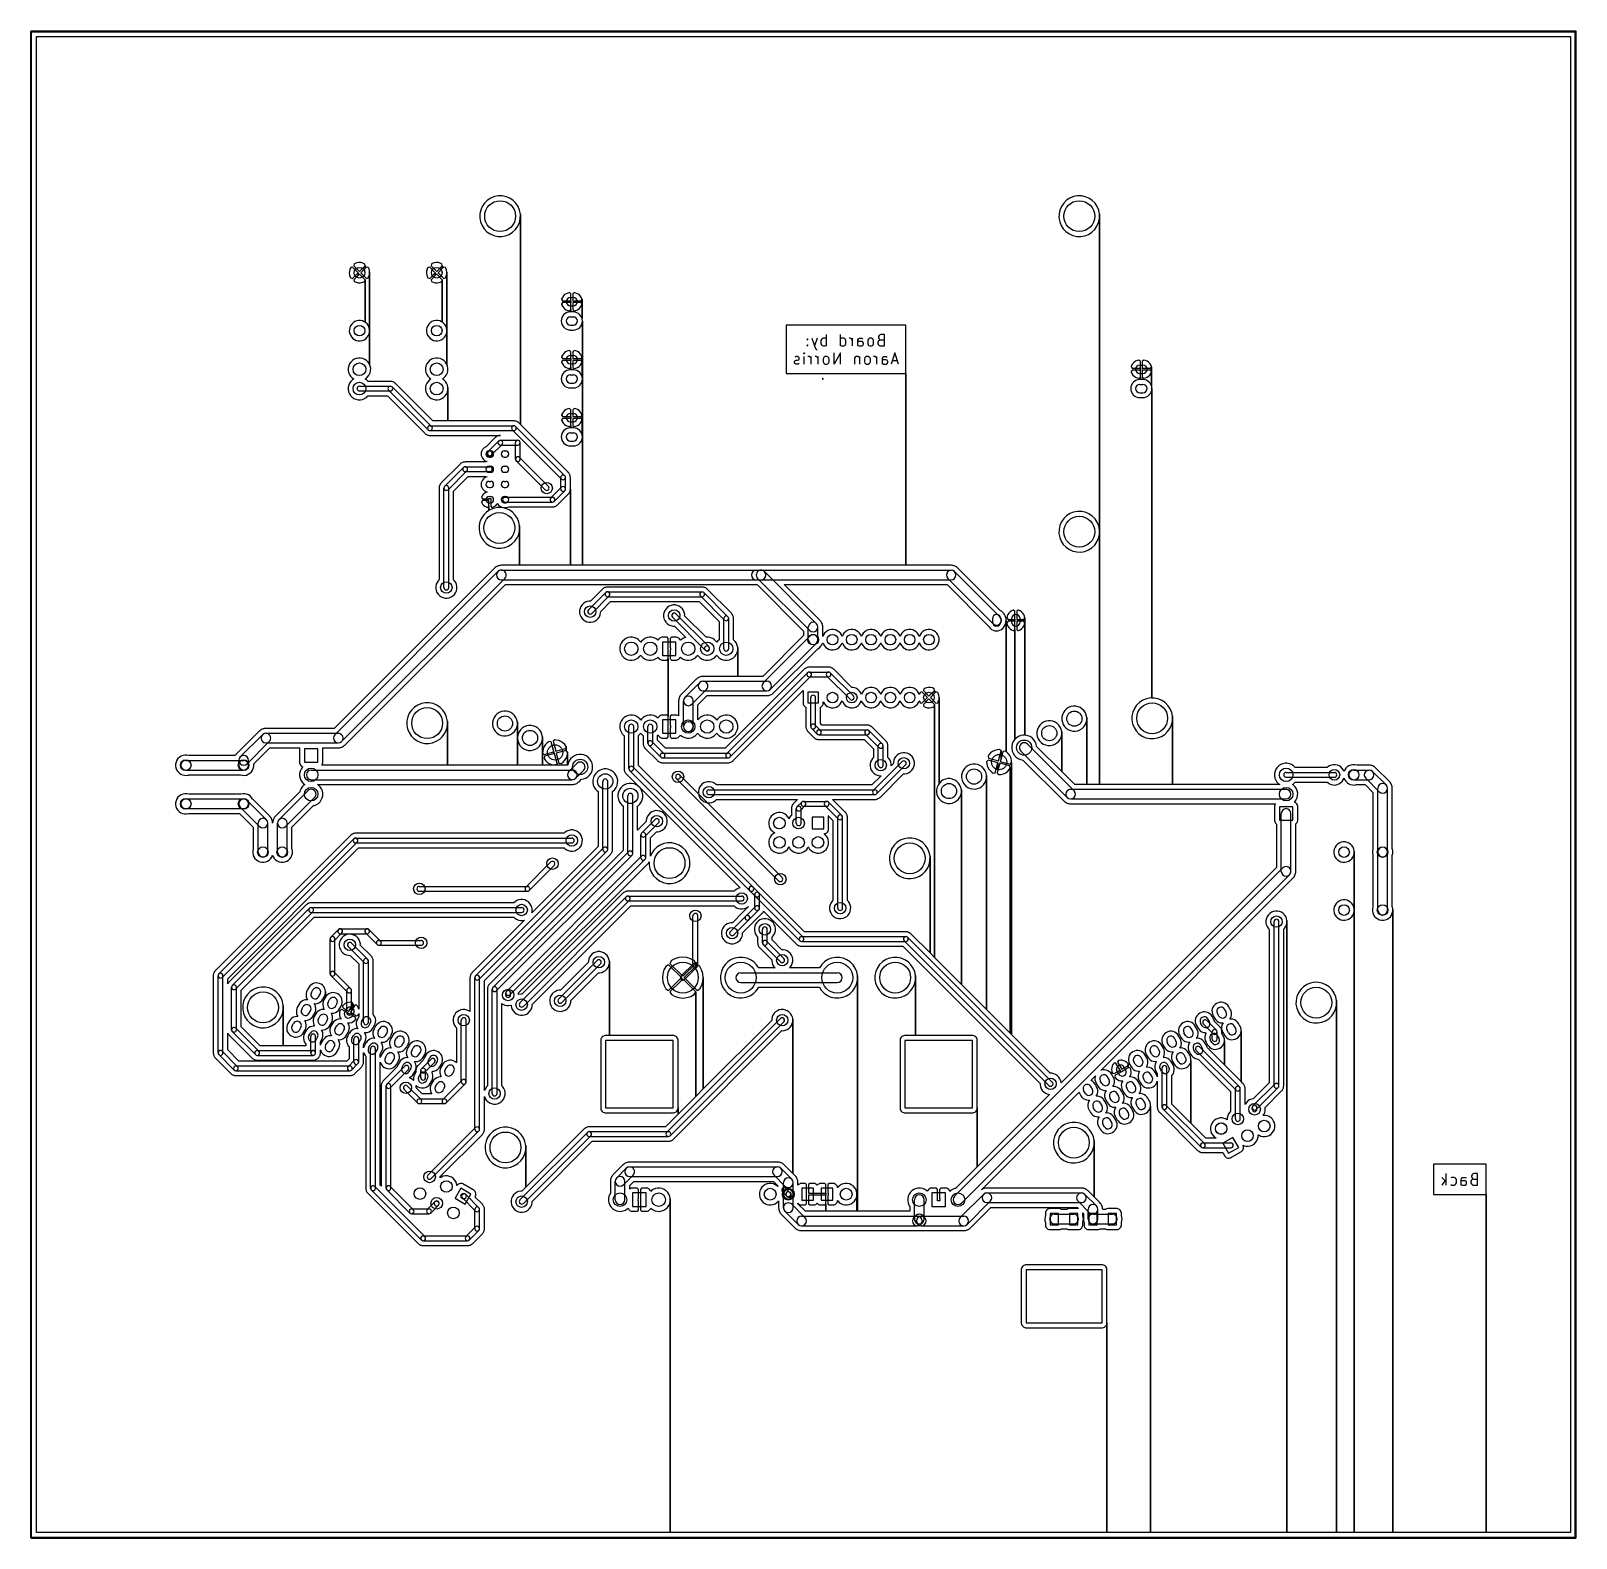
# Model space of a CAD drawing. Extents: x 10 to 213, y -213 to -15.
import ezdxf

# ---------------------------------------------------------------- set-up
doc = ezdxf.new("R2010")
doc.units = 0
doc.header["$MEASUREMENT"] = 0
doc.layers.add('BLACK', color=250, linetype='CONTINUOUS')

msp = doc.modelspace()

# ---------------------------------------------------------------- linework, layer by layer
at = {"layer": 'BLACK'}
for p, q in [((10.11, -213.36), (10.11, -15.24)), ((10.16, -15.19), (213.36, -15.19)), ((10.16, -15.29), (213.36, -15.29)), ((10.21, -213.36), (10.21, -15.24)), ((10.845, -212.675), (10.845, -15.925)), ((10.845, -15.925), (212.675, -15.925)), ((10.845, -212.675), (10.845, -15.925)), ((10.845, -15.925), (212.675, -15.925)), ((212.675, -15.925), (212.675, -212.675)), ((212.675, -15.925), (212.675, -212.675)), ((213.31, -213.36), (213.31, -15.24)), ((213.41, -213.36), (213.41, -15.24)), ((69.4966, -38.2639), (69.2905, -38.7447)), ((69.4966, -38.2639), (69.2905, -38.7447)), ((69.7921, -37.8324), (69.4966, -38.2639)), ((69.7921, -37.8324), (69.4966, -38.2639)), ((70.1658, -37.4664), (69.7921, -37.8324)), ((70.1658, -37.4664), (69.7921, -37.8324)), ((70.6034, -37.1801), (70.1658, -37.4664)), ((70.6034, -37.1801), (70.1658, -37.4664)), ((71.0884, -36.9841), (70.6034, -37.1801)), ((71.0884, -36.9841), (70.6034, -37.1801)), ((71.6021, -36.8861), (71.0884, -36.9841)), ((71.6021, -36.8861), (71.0884, -36.9841)), ((72.1251, -36.8898), (71.6021, -36.8861)), ((72.1251, -36.8898), (71.6021, -36.8861)), ((72.6375, -36.9949), (72.1251, -36.8898)), ((72.6375, -36.9949), (72.1251, -36.8898)), ((73.1196, -37.1976), (72.6375, -36.9949)), ((73.1196, -37.1976), (72.6375, -36.9949)), ((73.5532, -37.4901), (73.1196, -37.1976)), ((73.5532, -37.4901), (73.1196, -37.1976)), ((73.9218, -37.8612), (73.5532, -37.4901)), ((73.9218, -37.8612), (73.5532, -37.4901)), ((74.2112, -38.2969), (73.9218, -37.8612)), ((74.2112, -38.2969), (73.9218, -37.8612)), ((74.4105, -38.7804), (74.2112, -38.2969)), ((74.4105, -38.7804), (74.2112, -38.2969)), ((145.697, -38.2639), (145.491, -38.7447)), ((145.697, -38.2639), (145.491, -38.7447)), ((145.992, -37.8324), (145.697, -38.2639)), ((145.992, -37.8324), (145.697, -38.2639)), ((146.366, -37.4664), (145.992, -37.8324)), ((146.366, -37.4664), (145.992, -37.8324)), ((146.803, -37.1801), (146.366, -37.4664)), ((146.803, -37.1801), (146.366, -37.4664)), ((147.288, -36.9841), (146.803, -37.1801)), ((147.288, -36.9841), (146.803, -37.1801)), ((147.802, -36.8861), (147.288, -36.9841)), ((147.802, -36.8861), (147.288, -36.9841)), ((148.325, -36.8898), (147.802, -36.8861)), ((148.325, -36.8898), (147.802, -36.8861)), ((148.837, -36.9949), (148.325, -36.8898)), ((148.837, -36.9949), (148.325, -36.8898)), ((149.32, -37.1976), (148.837, -36.9949)), ((149.32, -37.1976), (148.837, -36.9949)), ((149.753, -37.4901), (149.32, -37.1976)), ((149.753, -37.4901), (149.32, -37.1976)), ((150.122, -37.8612), (149.753, -37.4901)), ((150.122, -37.8612), (149.753, -37.4901)), ((150.411, -38.2969), (150.122, -37.8612)), ((150.411, -38.2969), (150.122, -37.8612)), ((150.611, -38.7804), (150.411, -38.2969)), ((150.611, -38.7804), (150.411, -38.2969)), ((69.1818, -39.2563), (69.1745, -39.7792)), ((69.1818, -39.2563), (69.1745, -39.7792)), ((69.1745, -39.7792), (69.2689, -40.2937)), ((69.1745, -39.7792), (69.2689, -40.2937)), ((69.2905, -38.7447), (69.1818, -39.2563)), ((69.2905, -38.7447), (69.1818, -39.2563)), ((69.2689, -40.2937), (69.4615, -40.78)), ((69.2689, -40.2937), (69.4615, -40.78)), ((74.1752, -40.8787), (74.3879, -40.4009)), ((74.1752, -40.8787), (74.3879, -40.4009)), ((74.3879, -40.4009), (74.5038, -39.8909)), ((74.3879, -40.4009), (74.5038, -39.8909)), ((74.5121, -39.2935), (74.4105, -38.7804)), ((74.5121, -39.2935), (74.4105, -38.7804)), ((74.5038, -39.8909), (74.5121, -39.2935)), ((74.5038, -39.8909), (74.5121, -39.2935)), ((74.5121, -66.9421), (74.5121, -39.2935)), ((74.5121, -39.2935), (74.5121, -66.9421)), ((74.5121, -66.9421), (74.5121, -39.2935)), ((74.5121, -39.2935), (74.5121, -66.9421)), ((145.382, -39.2563), (145.374, -39.7792)), ((145.382, -39.2563), (145.374, -39.7792)), ((145.374, -39.7792), (145.469, -40.2937)), ((145.374, -39.7792), (145.469, -40.2937)), ((145.491, -38.7447), (145.382, -39.2563)), ((145.491, -38.7447), (145.382, -39.2563)), ((145.469, -40.2937), (145.661, -40.78)), ((145.469, -40.2937), (145.661, -40.78)), ((150.375, -40.8787), (150.588, -40.4009)), ((150.375, -40.8787), (150.588, -40.4009)), ((150.588, -40.4009), (150.704, -39.8909)), ((150.588, -40.4009), (150.704, -39.8909)), ((150.712, -39.2935), (150.611, -38.7804)), ((150.712, -39.2935), (150.611, -38.7804)), ((150.704, -39.8909), (150.712, -39.2935)), ((150.704, -39.8909), (150.712, -39.2935)), ((150.712, -80.7935), (150.712, -39.2935)), ((150.712, -39.2935), (150.712, -80.7935)), ((150.712, -80.7935), (150.712, -39.2935)), ((150.712, -39.2935), (150.712, -80.7935)), ((69.4615, -40.78), (69.7448, -41.2196)), ((69.4615, -40.78), (69.7448, -41.2196)), ((69.7448, -41.2196), (70.1081, -41.5959)), ((69.7448, -41.2196), (70.1081, -41.5959)), ((70.1081, -41.5959), (70.5376, -41.8943)), ((70.1081, -41.5959), (70.5376, -41.8943)), ((70.5376, -41.8943), (71.0169, -42.1037)), ((70.5376, -41.8943), (71.0169, -42.1037)), ((71.0169, -42.1037), (71.5277, -42.2161)), ((71.0169, -42.1037), (71.5277, -42.2161)), ((71.5277, -42.2161), (72.0506, -42.227)), ((71.5277, -42.2161), (72.0506, -42.227)), ((72.0506, -42.227), (72.5657, -42.1362)), ((72.0506, -42.227), (72.5657, -42.1362)), ((72.5657, -42.1362), (73.0533, -41.947)), ((72.5657, -42.1362), (73.0533, -41.947)), ((73.0533, -41.947), (73.4949, -41.6668)), ((73.0533, -41.947), (73.4949, -41.6668)), ((73.4949, -41.6668), (73.8737, -41.3061)), ((73.4949, -41.6668), (73.8737, -41.3061)), ((73.8737, -41.3061), (74.1752, -40.8787)), ((73.8737, -41.3061), (74.1752, -40.8787)), ((145.661, -40.78), (145.945, -41.2196)), ((145.661, -40.78), (145.945, -41.2196)), ((145.945, -41.2196), (146.308, -41.5959)), ((145.945, -41.2196), (146.308, -41.5959)), ((146.308, -41.5959), (146.738, -41.8943)), ((146.308, -41.5959), (146.738, -41.8943)), ((146.738, -41.8943), (147.217, -42.1037)), ((146.738, -41.8943), (147.217, -42.1037)), ((147.217, -42.1037), (147.728, -42.2161)), ((147.217, -42.1037), (147.728, -42.2161)), ((147.728, -42.2161), (148.251, -42.227)), ((147.728, -42.2161), (148.251, -42.227)), ((148.251, -42.227), (148.766, -42.1362)), ((148.251, -42.227), (148.766, -42.1362)), ((148.766, -42.1362), (149.253, -41.947)), ((148.766, -42.1362), (149.253, -41.947)), ((149.253, -41.947), (149.695, -41.6668)), ((149.253, -41.947), (149.695, -41.6668)), ((149.695, -41.6668), (150.074, -41.3061)), ((149.695, -41.6668), (150.074, -41.3061)), ((150.074, -41.3061), (150.375, -40.8787)), ((150.074, -41.3061), (150.375, -40.8787)), ((52.0758, -46.5458), (52.0136, -46.7998)), ((52.0758, -46.5458), (52.0136, -46.7998)), ((52.1862, -46.3087), (52.0758, -46.5458)), ((52.1862, -46.3087), (52.0758, -46.5458)), ((52.4198, -46.2494), (52.1862, -46.3087)), ((52.4198, -46.2494), (52.1862, -46.3087)), ((53.1604, -46.99), (52.4198, -46.2494)), ((53.1604, -46.99), (52.4198, -46.2494)), ((52.6587, -45.8362), (52.5994, -46.0698)), ((52.6587, -45.8362), (52.5994, -46.0698)), ((52.5994, -46.0698), (53.34, -46.8104)), ((52.5994, -46.0698), (53.34, -46.8104)), ((52.7644, -45.78), (52.6587, -45.8362)), ((52.7644, -45.78), (52.6587, -45.8362)), ((53.0104, -45.6912), (52.7644, -45.78)), ((53.0104, -45.6912), (52.7644, -45.78)), ((53.269, -45.6519), (53.0104, -45.6912)), ((53.269, -45.6519), (53.0104, -45.6912)), ((53.5302, -45.6636), (53.269, -45.6519)), ((53.5302, -45.6636), (53.269, -45.6519)), ((53.34, -46.8104), (54.0806, -46.0698)), ((53.34, -46.8104), (54.0806, -46.0698)), ((54.0806, -46.429), (53.5196, -46.99)), ((54.0806, -46.429), (53.5196, -46.99)), ((53.7842, -45.7258), (53.5302, -45.6636)), ((53.7842, -45.7258), (53.5302, -45.6636)), ((54.0213, -45.8362), (53.7842, -45.7258)), ((54.0213, -45.8362), (53.7842, -45.7258)), ((54.0806, -46.0698), (54.0213, -45.8362)), ((54.0806, -46.0698), (54.0213, -45.8362)), ((54.0806, -46.429), (54.0806, -46.0698)), ((54.0806, -46.0698), (54.0806, -46.429)), ((54.0806, -46.429), (54.0806, -46.0698)), ((54.0806, -46.0698), (54.0806, -46.429)), ((54.2602, -46.2494), (54.0806, -46.429)), ((54.2602, -46.2494), (54.0806, -46.429)), ((54.4938, -46.3087), (54.2602, -46.2494)), ((54.4938, -46.3087), (54.2602, -46.2494)), ((54.55, -46.4144), (54.4938, -46.3087)), ((54.55, -46.4144), (54.4938, -46.3087)), ((54.6388, -46.6604), (54.55, -46.4144)), ((54.6388, -46.6604), (54.55, -46.4144)), ((54.6781, -46.919), (54.6388, -46.6604)), ((54.6781, -46.919), (54.6388, -46.6604)), ((62.2358, -46.5458), (62.1736, -46.7998)), ((62.2358, -46.5458), (62.1736, -46.7998)), ((62.3462, -46.3087), (62.2358, -46.5458)), ((62.3462, -46.3087), (62.2358, -46.5458)), ((62.5798, -46.2494), (62.3462, -46.3087)), ((62.5798, -46.2494), (62.3462, -46.3087)), ((63.3204, -46.99), (62.5798, -46.2494)), ((63.3204, -46.99), (62.5798, -46.2494)), ((62.8187, -45.8362), (62.7594, -46.0698)), ((62.8187, -45.8362), (62.7594, -46.0698)), ((62.7594, -46.0698), (63.5, -46.8104)), ((62.7594, -46.0698), (63.5, -46.8104)), ((62.9244, -45.78), (62.8187, -45.8362)), ((62.9244, -45.78), (62.8187, -45.8362)), ((63.1704, -45.6912), (62.9244, -45.78)), ((63.1704, -45.6912), (62.9244, -45.78)), ((63.429, -45.6519), (63.1704, -45.6912)), ((63.429, -45.6519), (63.1704, -45.6912)), ((63.6902, -45.6636), (63.429, -45.6519)), ((63.6902, -45.6636), (63.429, -45.6519)), ((63.5, -46.8104), (64.2406, -46.0698)), ((63.5, -46.8104), (64.2406, -46.0698)), ((64.2406, -46.429), (63.6796, -46.99)), ((64.2406, -46.429), (63.6796, -46.99)), ((63.9442, -45.7258), (63.6902, -45.6636)), ((63.9442, -45.7258), (63.6902, -45.6636)), ((64.1813, -45.8362), (63.9442, -45.7258)), ((64.1813, -45.8362), (63.9442, -45.7258)), ((64.2406, -46.0698), (64.1813, -45.8362)), ((64.2406, -46.0698), (64.1813, -45.8362)), ((64.2406, -46.429), (64.2406, -46.0698)), ((64.2406, -46.0698), (64.2406, -46.429)), ((64.2406, -46.429), (64.2406, -46.0698)), ((64.2406, -46.0698), (64.2406, -46.429)), ((64.4202, -46.2494), (64.2406, -46.429)), ((64.4202, -46.2494), (64.2406, -46.429)), ((64.6538, -46.3087), (64.4202, -46.2494)), ((64.6538, -46.3087), (64.4202, -46.2494)), ((64.71, -46.4144), (64.6538, -46.3087)), ((64.71, -46.4144), (64.6538, -46.3087)), ((64.7988, -46.6604), (64.71, -46.4144)), ((64.7988, -46.6604), (64.71, -46.4144)), ((64.8381, -46.919), (64.7988, -46.6604)), ((64.8381, -46.919), (64.7988, -46.6604)), ((52.0136, -46.7998), (52.0019, -47.061)), ((52.0136, -46.7998), (52.0019, -47.061)), ((52.0019, -47.061), (52.0412, -47.3196)), ((52.0019, -47.061), (52.0412, -47.3196)), ((52.0412, -47.3196), (52.13, -47.5656)), ((52.0412, -47.3196), (52.13, -47.5656)), ((52.13, -47.5656), (52.1862, -47.6713)), ((52.13, -47.5656), (52.1862, -47.6713)), ((52.1862, -47.6713), (52.4198, -47.7306)), ((52.1862, -47.6713), (52.4198, -47.7306)), ((52.4198, -47.7306), (53.1604, -46.99)), ((52.4198, -47.7306), (53.1604, -46.99)), ((53.1604, -47.3492), (52.5994, -47.9102)), ((53.1604, -47.3492), (52.5994, -47.9102)), ((52.5994, -47.9102), (52.6587, -48.1438)), ((52.5994, -47.9102), (52.6587, -48.1438)), ((52.6587, -48.1438), (52.8958, -48.2542)), ((52.6587, -48.1438), (52.8958, -48.2542)), ((52.8958, -48.2542), (53.1498, -48.3164)), ((52.8958, -48.2542), (53.1498, -48.3164)), ((53.1498, -48.3164), (53.411, -48.3281)), ((53.1498, -48.3164), (53.411, -48.3281)), ((53.1604, -47.3492), (53.1604, -46.99)), ((53.1604, -46.99), (53.1604, -47.3492)), ((53.1604, -47.3492), (53.1604, -46.99)), ((53.1604, -46.99), (53.1604, -47.3492)), ((53.34, -47.1696), (53.1604, -47.3492)), ((53.34, -47.1696), (53.1604, -47.3492)), ((54.0806, -47.9102), (53.34, -47.1696)), ((54.0806, -47.9102), (53.34, -47.1696)), ((53.411, -48.3281), (53.6696, -48.2888)), ((53.411, -48.3281), (53.6696, -48.2888)), ((53.5196, -46.99), (54.2602, -47.7306)), ((53.5196, -46.99), (54.2602, -47.7306)), ((53.6696, -48.2888), (53.9156, -48.2)), ((53.6696, -48.2888), (53.9156, -48.2)), ((53.9156, -48.2), (54.0213, -48.1438)), ((53.9156, -48.2), (54.0213, -48.1438)), ((54.0213, -48.1438), (54.0806, -47.9102)), ((54.0213, -48.1438), (54.0806, -47.9102)), ((54.0806, -53.501), (54.0806, -47.9102)), ((54.0806, -47.9102), (54.0806, -53.501)), ((54.0806, -53.501), (54.0806, -47.9102)), ((54.0806, -47.9102), (54.0806, -53.501)), ((54.2602, -47.7306), (54.4938, -47.6713)), ((54.2602, -47.7306), (54.4938, -47.6713)), ((54.4938, -47.6713), (54.6042, -47.4342)), ((54.4938, -47.6713), (54.6042, -47.4342)), ((54.6042, -47.4342), (54.6664, -47.1802)), ((54.6042, -47.4342), (54.6664, -47.1802)), ((54.6664, -47.1802), (54.6781, -46.919)), ((54.6664, -47.1802), (54.6781, -46.919)), ((54.6781, -59.0703), (54.6781, -46.919)), ((54.6781, -46.919), (54.6781, -59.0703)), ((54.6781, -59.0703), (54.6781, -46.919)), ((54.6781, -46.919), (54.6781, -59.0703)), ((62.1736, -46.7998), (62.1619, -47.061)), ((62.1736, -46.7998), (62.1619, -47.061)), ((62.1619, -47.061), (62.2012, -47.3196)), ((62.1619, -47.061), (62.2012, -47.3196)), ((62.2012, -47.3196), (62.29, -47.5656)), ((62.2012, -47.3196), (62.29, -47.5656)), ((62.29, -47.5656), (62.3462, -47.6713)), ((62.29, -47.5656), (62.3462, -47.6713)), ((62.3462, -47.6713), (62.5798, -47.7306)), ((62.3462, -47.6713), (62.5798, -47.7306)), ((62.5798, -47.7306), (63.3204, -46.99)), ((62.5798, -47.7306), (63.3204, -46.99)), ((63.3204, -47.3492), (62.7594, -47.9102)), ((63.3204, -47.3492), (62.7594, -47.9102)), ((62.7594, -47.9102), (62.8187, -48.1438)), ((62.7594, -47.9102), (62.8187, -48.1438)), ((62.8187, -48.1438), (63.0558, -48.2542)), ((62.8187, -48.1438), (63.0558, -48.2542)), ((63.0558, -48.2542), (63.3098, -48.3164)), ((63.0558, -48.2542), (63.3098, -48.3164)), ((63.3098, -48.3164), (63.571, -48.3281)), ((63.3098, -48.3164), (63.571, -48.3281)), ((63.3204, -47.3492), (63.3204, -46.99)), ((63.3204, -46.99), (63.3204, -47.3492)), ((63.3204, -47.3492), (63.3204, -46.99)), ((63.3204, -46.99), (63.3204, -47.3492)), ((63.5, -47.1696), (63.3204, -47.3492)), ((63.5, -47.1696), (63.3204, -47.3492)), ((64.2406, -47.9102), (63.5, -47.1696)), ((64.2406, -47.9102), (63.5, -47.1696)), ((63.571, -48.3281), (63.8296, -48.2888)), ((63.571, -48.3281), (63.8296, -48.2888)), ((63.6796, -46.99), (64.4202, -47.7306)), ((63.6796, -46.99), (64.4202, -47.7306)), ((63.8296, -48.2888), (64.0756, -48.2)), ((63.8296, -48.2888), (64.0756, -48.2)), ((64.0756, -48.2), (64.1813, -48.1438)), ((64.0756, -48.2), (64.1813, -48.1438)), ((64.1813, -48.1438), (64.2406, -47.9102)), ((64.1813, -48.1438), (64.2406, -47.9102)), ((64.2406, -53.501), (64.2406, -47.9102)), ((64.2406, -47.9102), (64.2406, -53.501)), ((64.2406, -53.501), (64.2406, -47.9102)), ((64.2406, -47.9102), (64.2406, -53.501)), ((64.4202, -47.7306), (64.6538, -47.6713)), ((64.4202, -47.7306), (64.6538, -47.6713)), ((64.6538, -47.6713), (64.7642, -47.4342)), ((64.6538, -47.6713), (64.7642, -47.4342)), ((64.7642, -47.4342), (64.8264, -47.1802)), ((64.7642, -47.4342), (64.8264, -47.1802)), ((64.8264, -47.1802), (64.8381, -46.919)), ((64.8264, -47.1802), (64.8381, -46.919)), ((64.8381, -59.0703), (64.8381, -46.919)), ((64.8381, -46.919), (64.8381, -59.0703)), ((64.8381, -59.0703), (64.8381, -46.919)), ((64.8381, -46.919), (64.8381, -59.0703)), ((79.9428, -50.4455), (79.9362, -50.4903)), ((79.9428, -50.4455), (79.9362, -50.4903)), ((79.9362, -50.4903), (80.0616, -50.673)), ((79.9362, -50.4903), (80.0616, -50.673)), ((80.0333, -50.2314), (79.9428, -50.4455)), ((80.0333, -50.2314), (79.9428, -50.4455)), ((80.1637, -50.0389), (80.0333, -50.2314)), ((80.1637, -50.0389), (80.0333, -50.2314)), ((80.0616, -50.673), (81.153, -50.673)), ((80.0616, -50.673), (81.153, -50.673)), ((80.329, -49.8754), (80.1637, -50.0389)), ((80.329, -49.8754), (80.1637, -50.0389)), ((80.5229, -49.7472), (80.329, -49.8754)), ((80.5229, -49.7472), (80.329, -49.8754)), ((80.738, -49.659), (80.5229, -49.7472)), ((80.738, -49.659), (80.5229, -49.7472)), ((80.9661, -49.6143), (80.738, -49.659)), ((80.9661, -49.6143), (80.738, -49.659)), ((81.153, -49.7698), (80.9661, -49.6143)), ((81.153, -49.7698), (80.9661, -49.6143)), ((81.08, -50.25), (81.48, -50.25)), ((81.153, -50.673), (81.153, -49.7698)), ((81.153, -50.673), (81.153, -49.7698)), ((81.153, -50.927), (81.153, -50.673)), ((81.153, -50.673), (81.153, -50.927)), ((81.153, -50.927), (81.153, -50.673)), ((81.153, -50.673), (81.153, -50.927)), ((81.5939, -49.6143), (81.407, -49.7698)), ((81.5939, -49.6143), (81.407, -49.7698)), ((81.407, -49.7698), (81.407, -50.673)), ((81.407, -49.7698), (81.407, -50.673)), ((81.407, -50.673), (82.4984, -50.673)), ((81.407, -50.673), (82.4984, -50.673)), ((81.822, -49.659), (81.5939, -49.6143)), ((81.822, -49.659), (81.5939, -49.6143)), ((82.0371, -49.7472), (81.822, -49.659)), ((82.0371, -49.7472), (81.822, -49.659)), ((82.231, -49.8754), (82.0371, -49.7472)), ((82.231, -49.8754), (82.0371, -49.7472)), ((82.3963, -50.0389), (82.231, -49.8754)), ((82.3963, -50.0389), (82.231, -49.8754)), ((82.5267, -50.2314), (82.3963, -50.0389)), ((82.5267, -50.2314), (82.3963, -50.0389)), ((82.4984, -50.673), (82.6238, -50.4903)), ((82.4984, -50.673), (82.6238, -50.4903)), ((82.6172, -50.4455), (82.5267, -50.2314)), ((82.6172, -50.4455), (82.5267, -50.2314)), ((82.6238, -50.4903), (82.6172, -50.4455)), ((82.6238, -50.4903), (82.6172, -50.4455)), ((82.6238, -51.1097), (82.6238, -50.4903)), ((82.6238, -50.4903), (82.6238, -51.1097)), ((82.6238, -51.1097), (82.6238, -50.4903)), ((82.6238, -50.4903), (82.6238, -51.1097)), ((80.0616, -50.927), (79.9362, -51.1097)), ((80.0616, -50.927), (79.9362, -51.1097)), ((79.9362, -51.1097), (79.9428, -51.1545)), ((79.9362, -51.1097), (79.9428, -51.1545)), ((79.9428, -51.1545), (80.0333, -51.3686)), ((79.9428, -51.1545), (80.0333, -51.3686)), ((80.0909, -52.6774), (79.9809, -52.8808)), ((80.0909, -52.6774), (79.9809, -52.8808)), ((80.0333, -51.3686), (80.1637, -51.5611)), ((80.0333, -51.3686), (80.1637, -51.5611)), ((81.153, -50.927), (80.0616, -50.927)), ((81.153, -50.927), (80.0616, -50.927)), ((80.2383, -52.4992), (80.0909, -52.6774)), ((80.2383, -52.4992), (80.0909, -52.6774)), ((80.1637, -51.5611), (80.329, -51.7246)), ((80.1637, -51.5611), (80.329, -51.7246)), ((80.4175, -52.353), (80.2383, -52.4992)), ((80.4175, -52.353), (80.2383, -52.4992)), ((80.329, -51.7246), (80.5229, -51.8528)), ((80.329, -51.7246), (80.5229, -51.8528)), ((80.6217, -52.2444), (80.4175, -52.353)), ((80.6217, -52.2444), (80.4175, -52.353)), ((80.5229, -51.8528), (80.738, -51.941)), ((80.5229, -51.8528), (80.738, -51.941)), ((80.8431, -52.1776), (80.6217, -52.2444)), ((80.8431, -52.1776), (80.6217, -52.2444)), ((80.738, -51.941), (80.9661, -51.9857)), ((80.738, -51.941), (80.9661, -51.9857)), ((81.0733, -52.155), (80.8431, -52.1776)), ((81.0733, -52.155), (80.8431, -52.1776)), ((80.9661, -51.9857), (81.153, -51.8302)), ((80.9661, -51.9857), (81.153, -51.8302)), ((81.153, -52.155), (81.0733, -52.155)), ((81.153, -52.155), (81.0733, -52.155)), ((81.08, -51.35), (81.48, -51.35)), ((81.08, -52.79), (81.48, -52.79)), ((81.153, -51.8302), (81.153, -50.927)), ((81.153, -51.8302), (81.153, -50.927)), ((81.153, -52.155), (81.153, -51.8302)), ((81.153, -51.8302), (81.153, -52.155)), ((81.153, -52.155), (81.153, -51.8302)), ((81.153, -51.8302), (81.153, -52.155)), ((81.4867, -52.155), (81.153, -52.155)), ((81.4867, -52.155), (81.153, -52.155)), ((82.4984, -50.927), (81.407, -50.927)), ((81.407, -50.927), (81.407, -51.8302)), ((82.4984, -50.927), (81.407, -50.927)), ((81.407, -50.927), (81.407, -51.8302)), ((81.407, -51.8302), (81.5939, -51.9857)), ((81.407, -51.8302), (81.5939, -51.9857)), ((81.5032, -52.1551), (81.4867, -52.155)), ((81.5032, -52.1551), (81.4867, -52.155)), ((81.7331, -52.1809), (81.5032, -52.1551)), ((81.7331, -52.1809), (81.5032, -52.1551)), ((81.5939, -51.9857), (81.822, -51.941)), ((81.5939, -51.9857), (81.822, -51.941)), ((81.9535, -52.2508), (81.7331, -52.1809)), ((81.9535, -52.2508), (81.7331, -52.1809)), ((81.822, -51.941), (82.0371, -51.8528)), ((81.822, -51.941), (82.0371, -51.8528)), ((82.1562, -52.3622), (81.9535, -52.2508)), ((82.1562, -52.3622), (81.9535, -52.2508)), ((82.0371, -51.8528), (82.231, -51.7246)), ((82.0371, -51.8528), (82.231, -51.7246)), ((82.3334, -52.5109), (82.1562, -52.3622)), ((82.3334, -52.5109), (82.1562, -52.3622)), ((82.231, -51.7246), (82.3963, -51.5611)), ((82.231, -51.7246), (82.3963, -51.5611)), ((82.4783, -52.6911), (82.3334, -52.5109)), ((82.4783, -52.6911), (82.3334, -52.5109)), ((82.3963, -51.5611), (82.5267, -51.3686)), ((82.3963, -51.5611), (82.5267, -51.3686)), ((82.5854, -52.8961), (82.4783, -52.6911)), ((82.5854, -52.8961), (82.4783, -52.6911)), ((82.6238, -51.1097), (82.4984, -50.927)), ((82.6238, -51.1097), (82.4984, -50.927)), ((82.5267, -51.3686), (82.6172, -51.1545)), ((82.5267, -51.3686), (82.6172, -51.1545)), ((82.6172, -51.1545), (82.6238, -51.1097)), ((82.6172, -51.1545), (82.6238, -51.1097)), ((82.6238, -53.0265), (82.6238, -51.1097)), ((82.6238, -51.1097), (82.6238, -53.0265)), ((82.6238, -53.0265), (82.6238, -51.1097)), ((82.6238, -51.1097), (82.6238, -53.0265)), ((52.0084, -54.4606), (52.0047, -54.7221)), ((52.0084, -54.4606), (52.0047, -54.7221)), ((52.0047, -54.7221), (52.052, -54.9793)), ((52.0047, -54.7221), (52.052, -54.9793)), ((52.0628, -54.2048), (52.0084, -54.4606)), ((52.0628, -54.2048), (52.0084, -54.4606)), ((52.1658, -53.9645), (52.0628, -54.2048)), ((52.1658, -53.9645), (52.0628, -54.2048)), ((52.3135, -53.7487), (52.1658, -53.9645)), ((52.3135, -53.7487), (52.1658, -53.9645)), ((52.5004, -53.5657), (52.3135, -53.7487)), ((52.5004, -53.5657), (52.3135, -53.7487)), ((52.7192, -53.4225), (52.5004, -53.5657)), ((52.7192, -53.4225), (52.5004, -53.5657)), ((52.9617, -53.3246), (52.7192, -53.4225)), ((52.9617, -53.3246), (52.7192, -53.4225)), ((53.2186, -53.2756), (52.9617, -53.3246)), ((53.2186, -53.2756), (52.9617, -53.3246)), ((53.4801, -53.2774), (53.2186, -53.2756)), ((53.4801, -53.2774), (53.2186, -53.2756)), ((53.7362, -53.33), (53.4801, -53.2774)), ((53.7362, -53.33), (53.4801, -53.2774)), ((53.9773, -53.4313), (53.7362, -53.33)), ((53.9773, -53.4313), (53.7362, -53.33)), ((54.0806, -53.501), (53.9773, -53.4313)), ((54.0806, -53.501), (53.9773, -53.4313)), ((54.1941, -53.5775), (54.0806, -53.501)), ((54.1941, -53.5775), (54.0806, -53.501)), ((54.3784, -53.7631), (54.1941, -53.5775)), ((54.3784, -53.7631), (54.1941, -53.5775)), ((54.5231, -53.9809), (54.3784, -53.7631)), ((54.5231, -53.9809), (54.3784, -53.7631)), ((54.6228, -54.2227), (54.5231, -53.9809)), ((54.6228, -54.2227), (54.5231, -53.9809)), ((54.6114, -55.033), (54.6694, -54.7779)), ((54.6114, -55.033), (54.6694, -54.7779)), ((54.6736, -54.4792), (54.6228, -54.2227)), ((54.6736, -54.4792), (54.6228, -54.2227)), ((54.6694, -54.7779), (54.6736, -54.4792)), ((54.6694, -54.7779), (54.6736, -54.4792)), ((54.6736, -59.0593), (54.6736, -54.4792)), ((54.6736, -54.4792), (54.6736, -59.0593)), ((54.6736, -59.0593), (54.6736, -54.4792)), ((54.6736, -54.4792), (54.6736, -59.0593)), ((62.1684, -54.4606), (62.1647, -54.7221)), ((62.1684, -54.4606), (62.1647, -54.7221)), ((62.1647, -54.7221), (62.212, -54.9793)), ((62.1647, -54.7221), (62.212, -54.9793)), ((62.2228, -54.2048), (62.1684, -54.4606)), ((62.2228, -54.2048), (62.1684, -54.4606)), ((62.3258, -53.9645), (62.2228, -54.2048)), ((62.3258, -53.9645), (62.2228, -54.2048)), ((62.4735, -53.7487), (62.3258, -53.9645)), ((62.4735, -53.7487), (62.3258, -53.9645)), ((62.6604, -53.5657), (62.4735, -53.7487)), ((62.6604, -53.5657), (62.4735, -53.7487)), ((62.8792, -53.4225), (62.6604, -53.5657)), ((62.8792, -53.4225), (62.6604, -53.5657)), ((63.1217, -53.3246), (62.8792, -53.4225)), ((63.1217, -53.3246), (62.8792, -53.4225)), ((63.3786, -53.2756), (63.1217, -53.3246)), ((63.3786, -53.2756), (63.1217, -53.3246)), ((63.6401, -53.2774), (63.3786, -53.2756)), ((63.6401, -53.2774), (63.3786, -53.2756)), ((63.8962, -53.33), (63.6401, -53.2774)), ((63.8962, -53.33), (63.6401, -53.2774)), ((64.1373, -53.4313), (63.8962, -53.33)), ((64.1373, -53.4313), (63.8962, -53.33)), ((64.2406, -53.501), (64.1373, -53.4313)), ((64.2406, -53.501), (64.1373, -53.4313)), ((64.3541, -53.5775), (64.2406, -53.501)), ((64.3541, -53.5775), (64.2406, -53.501)), ((64.5384, -53.7631), (64.3541, -53.5775)), ((64.5384, -53.7631), (64.3541, -53.5775)), ((64.6831, -53.9809), (64.5384, -53.7631)), ((64.6831, -53.9809), (64.5384, -53.7631)), ((64.7828, -54.2227), (64.6831, -53.9809)), ((64.7828, -54.2227), (64.6831, -53.9809)), ((64.7714, -55.033), (64.8294, -54.7779)), ((64.7714, -55.033), (64.8294, -54.7779)), ((64.8336, -54.4792), (64.7828, -54.2227)), ((64.8336, -54.4792), (64.7828, -54.2227)), ((64.8294, -54.7779), (64.8336, -54.4792)), ((64.8294, -54.7779), (64.8336, -54.4792)), ((64.8336, -59.0593), (64.8336, -54.4792)), ((64.8336, -54.4792), (64.8336, -59.0593)), ((64.8336, -59.0593), (64.8336, -54.4792)), ((64.8336, -54.4792), (64.8336, -59.0593)), ((79.9125, -53.1017), (79.8883, -53.3317)), ((79.9125, -53.1017), (79.8883, -53.3317)), ((79.8883, -53.3317), (79.9093, -53.562)), ((79.8883, -53.3317), (79.9093, -53.562)), ((79.9093, -53.562), (79.9746, -53.7839)), ((79.9093, -53.562), (79.9746, -53.7839)), ((79.9809, -52.8808), (79.9125, -53.1017)), ((79.9809, -52.8808), (79.9125, -53.1017)), ((79.9746, -53.7839), (80.0817, -53.9889)), ((79.9746, -53.7839), (80.0817, -53.9889)), ((80.0817, -53.9889), (80.2266, -54.1691)), ((80.0817, -53.9889), (80.2266, -54.1691)), ((80.2266, -54.1691), (80.4038, -54.3178)), ((80.2266, -54.1691), (80.4038, -54.3178)), ((80.4038, -54.3178), (80.6065, -54.4292)), ((80.4038, -54.3178), (80.6065, -54.4292)), ((80.6065, -54.4292), (80.8269, -54.4991)), ((80.6065, -54.4292), (80.8269, -54.4991)), ((80.8269, -54.4991), (81.0568, -54.5249)), ((80.8269, -54.4991), (81.0568, -54.5249)), ((81.0568, -54.5249), (81.0733, -54.525)), ((81.0568, -54.5249), (81.0733, -54.525)), ((81.0733, -54.525), (81.4867, -54.525)), ((81.0733, -54.525), (81.4867, -54.525)), ((81.08, -53.89), (81.48, -53.89)), ((81.4867, -54.525), (81.7169, -54.5024)), ((81.4867, -54.525), (81.7169, -54.5024)), ((81.7169, -54.5024), (81.9383, -54.4356)), ((81.7169, -54.5024), (81.9383, -54.4356)), ((81.9383, -54.4356), (82.1425, -54.327)), ((81.9383, -54.4356), (82.1425, -54.327)), ((82.1425, -54.327), (82.3217, -54.1808)), ((82.1425, -54.327), (82.3217, -54.1808)), ((82.3217, -54.1808), (82.4691, -54.0026)), ((82.3217, -54.1808), (82.4691, -54.0026)), ((82.4691, -54.0026), (82.5791, -53.7992)), ((82.4691, -54.0026), (82.5791, -53.7992)), ((82.5791, -53.7992), (82.6475, -53.5783)), ((82.5791, -53.7992), (82.6475, -53.5783)), ((82.6238, -53.0265), (82.5854, -52.8961)), ((82.6238, -53.0265), (82.5854, -52.8961)), ((82.6507, -53.118), (82.6238, -53.0265)), ((82.6507, -53.118), (82.6238, -53.0265)), ((82.6475, -53.5783), (82.6717, -53.3483)), ((82.6475, -53.5783), (82.6717, -53.3483)), ((82.6717, -53.3483), (82.6507, -53.118)), ((82.6717, -53.3483), (82.6507, -53.118)), ((82.6717, -60.9683), (82.6717, -53.3483)), ((82.6717, -53.3483), (82.6717, -60.9683)), ((82.6717, -60.9683), (82.6717, -53.3483)), ((82.6717, -53.3483), (82.6717, -60.9683)), ((125.204, -53.872), (109.492, -53.872)), ((109.492, -53.872), (109.492, -60.242)), ((125.204, -53.872), (109.492, -53.872)), ((109.492, -53.872), (109.492, -60.242)), ((125.204, -60.242), (125.204, -53.872)), ((125.204, -60.242), (125.204, -53.872)), ((52.052, -54.9793), (52.1482, -55.2225)), ((52.052, -54.9793), (52.1482, -55.2225)), ((52.1482, -55.2225), (52.2899, -55.4423)), ((52.1482, -55.2225), (52.2899, -55.4423)), ((52.2899, -55.4423), (52.4716, -55.6304)), ((52.2899, -55.4423), (52.4716, -55.6304)), ((52.4716, -55.6304), (52.6863, -55.7797)), ((52.4716, -55.6304), (52.6863, -55.7797)), ((52.6863, -55.7797), (52.9259, -55.8844)), ((52.6863, -55.7797), (52.9259, -55.8844)), ((52.9259, -55.8844), (53.1813, -55.9405)), ((52.9259, -55.8844), (53.1813, -55.9405)), ((53.1813, -55.9405), (53.4428, -55.946)), ((53.1813, -55.9405), (53.4428, -55.946)), ((53.4428, -55.946), (53.7003, -55.9006)), ((53.4428, -55.946), (53.7003, -55.9006)), ((53.7003, -55.9006), (53.9442, -55.806)), ((53.7003, -55.9006), (53.9442, -55.806)), ((53.9442, -55.806), (54.165, -55.6659)), ((53.9442, -55.806), (54.165, -55.6659)), ((54.165, -55.6659), (54.3543, -55.4856)), ((54.165, -55.6659), (54.3543, -55.4856)), ((54.3543, -55.4856), (54.5051, -55.2719)), ((54.3543, -55.4856), (54.5051, -55.2719)), ((54.5051, -55.2719), (54.6114, -55.033)), ((54.5051, -55.2719), (54.6114, -55.033)), ((62.212, -54.9793), (62.3082, -55.2225)), ((62.212, -54.9793), (62.3082, -55.2225)), ((62.3082, -55.2225), (62.4499, -55.4423)), ((62.3082, -55.2225), (62.4499, -55.4423)), ((62.4499, -55.4423), (62.6316, -55.6304)), ((62.4499, -55.4423), (62.6316, -55.6304)), ((62.6316, -55.6304), (62.8463, -55.7797)), ((62.6316, -55.6304), (62.8463, -55.7797)), ((62.8463, -55.7797), (63.0859, -55.8844)), ((62.8463, -55.7797), (63.0859, -55.8844)), ((63.0859, -55.8844), (63.3413, -55.9405)), ((63.0859, -55.8844), (63.3413, -55.9405)), ((63.3413, -55.9405), (63.6028, -55.946)), ((63.3413, -55.9405), (63.6028, -55.946)), ((63.6028, -55.946), (63.8603, -55.9006)), ((63.6028, -55.946), (63.8603, -55.9006)), ((63.8603, -55.9006), (64.1042, -55.806)), ((63.8603, -55.9006), (64.1042, -55.806)), ((64.1042, -55.806), (64.325, -55.6659)), ((64.1042, -55.806), (64.325, -55.6659)), ((64.325, -55.6659), (64.5143, -55.4856)), ((64.325, -55.6659), (64.5143, -55.4856)), ((64.5143, -55.4856), (64.6651, -55.2719)), ((64.5143, -55.4856), (64.6651, -55.2719)), ((64.6651, -55.2719), (64.7714, -55.033)), ((64.6651, -55.2719), (64.7714, -55.033)), ((112.277, -55.6856), (112.205, -55.757)), ((112.205, -55.757), (112.277, -55.8284)), ((112.277, -56.4713), (112.205, -56.5427)), ((112.205, -56.5427), (112.277, -56.6141)), ((112.348, -55.757), (112.277, -55.6856)), ((112.277, -55.6856), (112.277, -55.8284)), ((112.277, -55.8284), (112.348, -55.757)), ((112.348, -56.5427), (112.277, -56.4713)), ((112.277, -56.4713), (112.277, -56.6141)), ((112.277, -56.6141), (112.348, -56.5427)), ((112.848, -55.6141), (113.205, -56.6141)), ((113.562, -55.6141), (113.205, -56.6141)), ((113.205, -56.6141), (113.348, -56.9713)), ((114.134, -55.757), (114.062, -55.8999)), ((114.062, -55.8999), (114.062, -56.3284)), ((114.062, -56.3284), (114.134, -56.4713)), ((114.205, -55.6856), (114.134, -55.757)), ((114.134, -56.4713), (114.205, -56.5427)), ((114.348, -55.6141), (114.205, -55.6856)), ((114.205, -56.5427), (114.348, -56.6141)), ((114.634, -55.6141), (114.348, -55.6141)), ((114.348, -56.6141), (114.634, -56.6141)), ((114.777, -55.6856), (114.634, -55.6141)), ((114.634, -56.6141), (114.777, -56.5427)), ((114.777, -56.6141), (114.777, -55.1141)), ((116.634, -56.6141), (116.634, -55.1141)), ((116.777, -55.6141), (116.634, -55.6856)), ((116.634, -56.5427), (116.777, -56.6141)), ((117.062, -55.6141), (116.777, -55.6141)), ((116.777, -56.6141), (117.062, -56.6141)), ((117.205, -55.6856), (117.062, -55.6141)), ((117.062, -56.6141), (117.205, -56.5427)), ((117.277, -55.757), (117.205, -55.6856)), ((117.205, -56.5427), (117.277, -56.4713)), ((117.348, -55.8999), (117.277, -55.757)), ((117.277, -56.4713), (117.348, -56.3284)), ((117.348, -56.3284), (117.348, -55.8999)), ((117.919, -55.6141), (117.777, -55.6141)), ((118.062, -55.6856), (117.919, -55.6141)), ((118.134, -55.757), (118.062, -55.6856)), ((118.205, -55.8999), (118.134, -55.757)), ((118.205, -56.6141), (118.205, -55.6141)), ((118.919, -55.8284), (118.991, -55.6856)), ((118.919, -56.6141), (118.919, -55.8284)), ((119.062, -56.0427), (118.919, -55.9713)), ((118.919, -56.5427), (119.062, -56.6141)), ((118.991, -55.6856), (119.134, -55.6141)), ((119.419, -56.0427), (119.062, -56.0427)), ((119.062, -56.6141), (119.419, -56.6141)), ((119.134, -55.6141), (119.419, -55.6141)), ((119.419, -55.6141), (119.562, -55.6856)), ((119.562, -56.1141), (119.419, -56.0427)), ((119.419, -56.6141), (119.562, -56.5427)), ((119.634, -56.257), (119.562, -56.1141)), ((119.562, -56.5427), (119.634, -56.3999)), ((119.634, -56.3999), (119.634, -56.257)), ((120.277, -55.757), (120.205, -55.8999)), ((120.205, -55.8999), (120.205, -56.3284)), ((120.205, -56.3284), (120.277, -56.4713)), ((120.348, -55.6856), (120.277, -55.757)), ((120.277, -56.4713), (120.348, -56.5427)), ((120.491, -55.6141), (120.348, -55.6856)), ((120.348, -56.5427), (120.491, -56.6141)), ((120.705, -55.6141), (120.491, -55.6141)), ((120.491, -56.6141), (120.705, -56.6141)), ((120.848, -55.6856), (120.705, -55.6141)), ((120.705, -56.6141), (120.848, -56.5427)), ((120.919, -55.757), (120.848, -55.6856)), ((120.848, -56.5427), (120.919, -56.4713)), ((120.991, -55.8999), (120.919, -55.757)), ((120.919, -56.4713), (120.991, -56.3284)), ((120.991, -56.3284), (120.991, -55.8999)), ((121.634, -55.9713), (121.562, -56.1141)), ((121.562, -56.1141), (121.562, -56.3284)), ((121.562, -56.3284), (121.634, -56.4713)), ((121.705, -55.257), (121.634, -55.3999)), ((121.634, -55.3999), (121.634, -55.5427)), ((121.634, -55.5427), (121.705, -55.6856)), ((121.705, -55.8999), (121.634, -55.9713)), ((121.634, -56.4713), (121.705, -56.5427)), ((121.777, -55.1856), (121.705, -55.257)), ((121.705, -55.6856), (121.777, -55.757)), ((121.919, -55.8284), (121.705, -55.8999)), ((121.705, -56.5427), (121.848, -56.6141)), ((121.919, -55.1141), (121.777, -55.1856)), ((121.777, -55.757), (121.919, -55.8284)), ((121.848, -56.6141), (122.419, -56.6141)), ((122.419, -55.1141), (121.919, -55.1141)), ((121.919, -55.8284), (122.419, -55.8284)), ((122.419, -56.6141), (122.419, -55.1141)), ((213.31, -55.8825), (213.31, -55.8775)), ((213.358, -55.83), (213.363, -55.83)), ((213.358, -55.93), (213.363, -55.93)), ((213.41, -55.8825), (213.41, -55.8775)), ((52.206, -58.7385), (52.0428, -58.9768)), ((52.206, -58.7385), (52.0428, -58.9768)), ((52.4124, -58.5363), (52.206, -58.7385)), ((52.4124, -58.5363), (52.206, -58.7385)), ((52.6542, -58.3781), (52.4124, -58.5363)), ((52.6542, -58.3781), (52.4124, -58.5363)), ((52.922, -58.2699), (52.6542, -58.3781)), ((52.922, -58.2699), (52.6542, -58.3781)), ((53.2058, -58.2158), (52.922, -58.2699)), ((53.2058, -58.2158), (52.922, -58.2699)), ((53.4947, -58.2178), (53.2058, -58.2158)), ((53.4947, -58.2178), (53.2058, -58.2158)), ((53.7777, -58.2759), (53.4947, -58.2178)), ((53.7777, -58.2759), (53.4947, -58.2178)), ((54.0441, -58.3878), (53.7777, -58.2759)), ((54.0441, -58.3878), (53.7777, -58.2759)), ((54.2836, -58.5494), (54.0441, -58.3878)), ((54.2836, -58.5494), (54.0441, -58.3878)), ((54.4872, -58.7544), (54.2836, -58.5494)), ((54.4872, -58.7544), (54.2836, -58.5494)), ((54.6471, -58.995), (54.4872, -58.7544)), ((54.6471, -58.995), (54.4872, -58.7544)), ((62.366, -58.7385), (62.2028, -58.9768)), ((62.366, -58.7385), (62.2028, -58.9768)), ((62.5724, -58.5363), (62.366, -58.7385)), ((62.5724, -58.5363), (62.366, -58.7385)), ((62.8142, -58.3781), (62.5724, -58.5363)), ((62.8142, -58.3781), (62.5724, -58.5363)), ((63.082, -58.2699), (62.8142, -58.3781)), ((63.082, -58.2699), (62.8142, -58.3781)), ((63.3658, -58.2158), (63.082, -58.2699)), ((63.3658, -58.2158), (63.082, -58.2699)), ((63.6547, -58.2178), (63.3658, -58.2158)), ((63.6547, -58.2178), (63.3658, -58.2158)), ((63.9377, -58.2759), (63.6547, -58.2178)), ((63.9377, -58.2759), (63.6547, -58.2178)), ((64.2041, -58.3878), (63.9377, -58.2759)), ((64.2041, -58.3878), (63.9377, -58.2759)), ((64.4436, -58.5494), (64.2041, -58.3878)), ((64.4436, -58.5494), (64.2041, -58.3878)), ((64.6472, -58.7544), (64.4436, -58.5494)), ((64.6472, -58.7544), (64.4436, -58.5494)), ((64.8071, -58.995), (64.6472, -58.7544)), ((64.8071, -58.995), (64.6472, -58.7544)), ((79.9428, -58.0655), (79.9362, -58.1103)), ((79.9428, -58.0655), (79.9362, -58.1103)), ((79.9362, -58.1103), (80.0616, -58.293)), ((79.9362, -58.1103), (80.0616, -58.293)), ((80.0616, -58.547), (79.9362, -58.7297)), ((80.0616, -58.547), (79.9362, -58.7297)), ((79.9362, -58.7297), (79.9428, -58.7745)), ((79.9362, -58.7297), (79.9428, -58.7745)), ((80.0333, -57.8514), (79.9428, -58.0655)), ((80.0333, -57.8514), (79.9428, -58.0655)), ((79.9428, -58.7745), (80.0333, -58.9886)), ((79.9428, -58.7745), (80.0333, -58.9886)), ((80.1637, -57.6589), (80.0333, -57.8514)), ((80.1637, -57.6589), (80.0333, -57.8514)), ((80.0616, -58.293), (81.153, -58.293)), ((80.0616, -58.293), (81.153, -58.293)), ((81.153, -58.547), (80.0616, -58.547)), ((81.153, -58.547), (80.0616, -58.547)), ((80.329, -57.4954), (80.1637, -57.6589)), ((80.329, -57.4954), (80.1637, -57.6589)), ((80.5229, -57.3672), (80.329, -57.4954)), ((80.5229, -57.3672), (80.329, -57.4954)), ((80.738, -57.279), (80.5229, -57.3672)), ((80.738, -57.279), (80.5229, -57.3672)), ((80.9661, -57.2343), (80.738, -57.279)), ((80.9661, -57.2343), (80.738, -57.279)), ((81.153, -57.3898), (80.9661, -57.2343)), ((81.153, -57.3898), (80.9661, -57.2343)), ((81.08, -57.87), (81.48, -57.87)), ((81.153, -58.293), (81.153, -57.3898)), ((81.153, -58.293), (81.153, -57.3898)), ((81.153, -58.547), (81.153, -58.293)), ((81.153, -58.293), (81.153, -58.547)), ((81.153, -58.547), (81.153, -58.293)), ((81.153, -58.293), (81.153, -58.547)), ((81.153, -59.4502), (81.153, -58.547)), ((81.153, -59.4502), (81.153, -58.547)), ((81.5939, -57.2343), (81.407, -57.3898)), ((81.5939, -57.2343), (81.407, -57.3898)), ((81.407, -57.3898), (81.407, -58.293)), ((81.407, -57.3898), (81.407, -58.293)), ((81.407, -58.293), (82.4984, -58.293)), ((81.407, -58.293), (82.4984, -58.293)), ((82.4984, -58.547), (81.407, -58.547)), ((81.407, -58.547), (81.407, -59.4502)), ((82.4984, -58.547), (81.407, -58.547)), ((81.407, -58.547), (81.407, -59.4502)), ((81.822, -57.279), (81.5939, -57.2343)), ((81.822, -57.279), (81.5939, -57.2343)), ((82.0371, -57.3672), (81.822, -57.279)), ((82.0371, -57.3672), (81.822, -57.279)), ((82.231, -57.4954), (82.0371, -57.3672)), ((82.231, -57.4954), (82.0371, -57.3672)), ((82.3963, -57.6589), (82.231, -57.4954)), ((82.3963, -57.6589), (82.231, -57.4954)), ((82.5267, -57.8514), (82.3963, -57.6589)), ((82.5267, -57.8514), (82.3963, -57.6589)), ((82.4984, -58.293), (82.6238, -58.1103)), ((82.4984, -58.293), (82.6238, -58.1103)), ((82.6238, -58.7297), (82.4984, -58.547)), ((82.6238, -58.7297), (82.4984, -58.547)), ((82.6172, -58.0655), (82.5267, -57.8514)), ((82.6172, -58.0655), (82.5267, -57.8514)), ((82.5267, -58.9886), (82.6172, -58.7745)), ((82.5267, -58.9886), (82.6172, -58.7745)), ((82.6238, -58.1103), (82.6172, -58.0655)), ((82.6238, -58.1103), (82.6172, -58.0655)), ((82.6172, -58.7745), (82.6238, -58.7297)), ((82.6172, -58.7745), (82.6238, -58.7297)), ((82.6238, -58.7297), (82.6238, -58.1103)), ((82.6238, -58.1103), (82.6238, -58.7297)), ((82.6238, -58.7297), (82.6238, -58.1103)), ((82.6238, -58.1103), (82.6238, -58.7297)), ((82.6238, -60.6465), (82.6238, -58.7297)), ((82.6238, -58.7297), (82.6238, -60.6465)), ((82.6238, -60.6465), (82.6238, -58.7297)), ((82.6238, -58.7297), (82.6238, -60.6465)), ((110.562, -58.7284), (110.634, -58.5856)), ((110.562, -58.7999), (110.562, -58.7284)), ((110.634, -58.9427), (110.562, -58.7999)), ((110.777, -58.0141), (110.634, -58.0856)), ((110.634, -58.5856), (110.777, -58.5141)), ((110.777, -59.0141), (110.634, -58.9427)), ((110.991, -58.0141), (110.777, -58.0141)), ((110.777, -58.5141), (110.991, -58.5141)), ((111.134, -58.0856), (110.991, -58.0141)), ((110.991, -58.5141), (111.134, -58.4427)), ((111.205, -58.9427), (111.062, -59.0141)), ((111.205, -58.2284), (111.134, -58.0856)), ((111.134, -58.4427), (111.205, -58.2999)), ((111.205, -58.2999), (111.205, -58.2284)), ((111.777, -57.5856), (111.848, -57.5141)), ((111.848, -57.657), (111.777, -57.5856)), ((111.848, -57.5141), (111.919, -57.5856)), ((111.848, -57.5141), (111.848, -57.657)), ((111.919, -57.5856), (111.848, -57.657)), ((111.848, -59.0141), (111.848, -58.0141)), ((112.491, -58.0141), (112.348, -58.0141)), ((112.634, -58.0856), (112.491, -58.0141)), ((112.705, -58.157), (112.634, -58.0856)), ((112.777, -58.2999), (112.705, -58.157)), ((112.777, -59.0141), (112.777, -58.0141)), ((113.419, -58.0141), (113.277, -58.0141)), ((113.348, -56.9713), (113.419, -57.0427)), ((113.419, -57.0427), (113.562, -57.1141)), ((113.562, -58.0856), (113.419, -58.0141)), ((113.634, -58.157), (113.562, -58.0856)), ((113.705, -58.2999), (113.634, -58.157)), ((113.705, -59.0141), (113.705, -58.0141)), ((114.419, -58.157), (114.348, -58.2999)), ((114.348, -58.2999), (114.348, -58.7284)), ((114.348, -58.7284), (114.419, -58.8713)), ((114.491, -58.0856), (114.419, -58.157)), ((114.419, -58.8713), (114.491, -58.9427)), ((114.634, -58.0141), (114.491, -58.0856)), ((114.491, -58.9427), (114.634, -59.0141)), ((114.848, -58.0141), (114.634, -58.0141)), ((114.991, -58.0856), (114.848, -58.0141)), ((114.848, -59.0141), (114.991, -58.9427)), ((115.062, -58.157), (114.991, -58.0856)), ((114.991, -58.9427), (115.062, -58.8713)), ((115.134, -58.2999), (115.062, -58.157)), ((115.062, -58.8713), (115.134, -58.7284)), ((115.134, -58.7284), (115.134, -58.2999)), ((116.634, -57.5141), (115.777, -59.0141)), ((115.777, -59.0141), (115.777, -57.5141)), ((116.634, -59.0141), (116.634, -57.5141)), ((118.562, -58.0856), (118.491, -58.2284)), ((118.491, -58.2284), (118.491, -59.0141)), ((118.705, -58.0141), (118.562, -58.0856)), ((118.919, -58.0141), (118.705, -58.0141)), ((119.062, -58.0856), (118.919, -58.0141)), ((119.134, -58.157), (119.062, -58.0856)), ((119.134, -58.0141), (119.134, -59.0141)), ((119.848, -58.157), (119.777, -58.2999)), ((119.777, -58.2999), (119.777, -58.7284)), ((119.777, -58.7284), (119.848, -58.8713)), ((119.919, -58.0856), (119.848, -58.157)), ((119.848, -58.8713), (119.919, -58.9427)), ((120.062, -58.0141), (119.919, -58.0856)), ((119.919, -58.9427), (120.062, -59.0141)), ((120.277, -58.0141), (120.062, -58.0141)), ((120.419, -58.0856), (120.277, -58.0141)), ((120.277, -59.0141), (120.419, -58.9427)), ((120.491, -58.157), (120.419, -58.0856)), ((120.419, -58.9427), (120.491, -58.8713)), ((120.562, -58.2999), (120.491, -58.157)), ((120.491, -58.8713), (120.562, -58.7284)), ((120.562, -58.7284), (120.562, -58.2999)), ((121.134, -58.0141), (120.991, -58.0141)), ((121.277, -58.0856), (121.134, -58.0141)), ((121.348, -58.157), (121.277, -58.0856)), ((121.419, -58.2999), (121.348, -58.157)), ((121.419, -59.0141), (121.419, -58.0141)), ((122.134, -58.2284), (122.205, -58.0856)), ((122.134, -59.0141), (122.134, -58.2284)), ((122.277, -58.4427), (122.134, -58.3713)), ((122.134, -58.9427), (122.277, -59.0141)), ((122.205, -58.0856), (122.348, -58.0141)), ((122.634, -58.4427), (122.277, -58.4427)), ((122.348, -58.0141), (122.634, -58.0141)), ((122.634, -58.0141), (122.777, -58.0856)), ((122.777, -58.5141), (122.634, -58.4427)), ((122.634, -59.0141), (122.777, -58.9427)), ((122.848, -58.657), (122.777, -58.5141)), ((122.777, -58.9427), (122.848, -58.7999)), ((122.848, -58.7999), (122.848, -58.657)), ((123.777, -57.5141), (123.277, -59.0141)), ((124.134, -58.5856), (123.419, -58.5856)), ((124.277, -59.0141), (123.777, -57.5141)), ((155.094, -58.9289), (154.963, -59.1214)), ((155.094, -58.9289), (154.963, -59.1214)), ((155.259, -58.7654), (155.094, -58.9289)), ((155.259, -58.7654), (155.094, -58.9289)), ((155.453, -58.6372), (155.259, -58.7654)), ((155.453, -58.6372), (155.259, -58.7654)), ((155.668, -58.549), (155.453, -58.6372)), ((155.668, -58.549), (155.453, -58.6372)), ((155.896, -58.5043), (155.668, -58.549)), ((155.896, -58.5043), (155.668, -58.549)), ((156.083, -58.6598), (155.896, -58.5043)), ((156.083, -58.6598), (155.896, -58.5043)), ((156.083, -59.563), (156.083, -58.6598)), ((156.083, -59.563), (156.083, -58.6598)), ((156.524, -58.5043), (156.337, -58.6598)), ((156.524, -58.5043), (156.337, -58.6598)), ((156.337, -58.6598), (156.337, -59.563)), ((156.337, -58.6598), (156.337, -59.563)), ((156.752, -58.549), (156.524, -58.5043)), ((156.752, -58.549), (156.524, -58.5043)), ((156.967, -58.6372), (156.752, -58.549)), ((156.967, -58.6372), (156.752, -58.549)), ((157.161, -58.7654), (156.967, -58.6372)), ((157.161, -58.7654), (156.967, -58.6372)), ((157.326, -58.9289), (157.161, -58.7654)), ((157.326, -58.9289), (157.161, -58.7654)), ((157.457, -59.1214), (157.326, -58.9289)), ((157.457, -59.1214), (157.326, -58.9289)), ((51.8689, -59.525), (51.8649, -59.8139)), ((51.8689, -59.525), (51.8649, -59.8139)), ((51.8649, -59.8139), (51.917, -60.098)), ((51.8649, -59.8139), (51.917, -60.098)), ((51.929, -59.2424), (51.8689, -59.525)), ((51.929, -59.2424), (51.8689, -59.525)), ((51.917, -60.098), (52.0234, -60.3667)), ((51.917, -60.098), (52.0234, -60.3667)), ((52.0428, -58.9768), (51.929, -59.2424)), ((52.0428, -58.9768), (51.929, -59.2424)), ((52.0234, -60.3667), (52.1799, -60.6095)), ((52.0234, -60.3667), (52.1799, -60.6095)), ((52.1799, -60.6095), (52.3806, -60.8173)), ((52.1799, -60.6095), (52.3806, -60.8173)), ((52.3806, -60.8173), (52.588, -60.9615)), ((52.3806, -60.8173), (52.588, -60.9615)), ((52.588, -60.9615), (52.4124, -61.0763)), ((52.588, -60.9615), (52.4124, -61.0763)), ((54.0901, -60.9589), (54.2514, -60.8565)), ((54.0901, -60.9589), (54.2514, -60.8565)), ((54.2836, -61.0894), (54.0901, -60.9589)), ((54.2836, -61.0894), (54.0901, -60.9589)), ((54.2514, -60.8565), (54.4606, -60.6573)), ((54.2514, -60.8565), (54.4606, -60.6573)), ((54.4606, -60.6573), (54.6271, -60.4212)), ((54.4606, -60.6573), (54.6271, -60.4212)), ((54.6271, -60.4212), (54.7446, -60.1573)), ((54.6271, -60.4212), (54.7446, -60.1573)), ((54.6736, -59.0593), (54.6471, -58.995)), ((54.6736, -59.0593), (54.6471, -58.995)), ((54.6781, -59.0703), (54.6736, -59.0593)), ((54.6781, -59.0703), (54.6736, -59.0593)), ((54.7571, -59.2621), (54.6781, -59.0703)), ((54.7571, -59.2621), (54.6781, -59.0703)), ((54.7446, -60.1573), (54.8087, -59.8755)), ((54.7446, -60.1573), (54.8087, -59.8755)), ((54.8133, -59.5455), (54.7571, -59.2621)), ((54.8133, -59.5455), (54.7571, -59.2621)), ((54.8087, -59.8755), (54.8133, -59.5455)), ((54.8087, -59.8755), (54.8133, -59.5455)), ((62.0289, -59.525), (62.0249, -59.8139)), ((62.0289, -59.525), (62.0249, -59.8139)), ((62.0249, -59.8139), (62.077, -60.098)), ((62.0249, -59.8139), (62.077, -60.098)), ((62.089, -59.2424), (62.0289, -59.525)), ((62.089, -59.2424), (62.0289, -59.525)), ((62.077, -60.098), (62.1834, -60.3667)), ((62.077, -60.098), (62.1834, -60.3667)), ((62.2028, -58.9768), (62.089, -59.2424)), ((62.2028, -58.9768), (62.089, -59.2424)), ((62.1834, -60.3667), (62.3399, -60.6095)), ((62.1834, -60.3667), (62.3399, -60.6095)), ((62.3399, -60.6095), (62.5406, -60.8173)), ((62.3399, -60.6095), (62.5406, -60.8173)), ((62.5406, -60.8173), (62.748, -60.9615)), ((62.5406, -60.8173), (62.748, -60.9615)), ((62.748, -60.9615), (62.5724, -61.0763)), ((62.748, -60.9615), (62.5724, -61.0763)), ((64.2501, -60.9589), (64.4114, -60.8565)), ((64.2501, -60.9589), (64.4114, -60.8565)), ((64.4436, -61.0894), (64.2501, -60.9589)), ((64.4436, -61.0894), (64.2501, -60.9589)), ((64.4114, -60.8565), (64.6206, -60.6573)), ((64.4114, -60.8565), (64.6206, -60.6573)), ((64.6206, -60.6573), (64.7871, -60.4212)), ((64.6206, -60.6573), (64.7871, -60.4212)), ((64.7871, -60.4212), (64.9046, -60.1573)), ((64.7871, -60.4212), (64.9046, -60.1573)), ((64.8336, -59.0593), (64.8071, -58.995)), ((64.8336, -59.0593), (64.8071, -58.995)), ((64.8381, -59.0703), (64.8336, -59.0593)), ((64.8381, -59.0703), (64.8336, -59.0593)), ((64.9171, -59.2621), (64.8381, -59.0703)), ((64.9171, -59.2621), (64.8381, -59.0703)), ((64.9046, -60.1573), (64.9687, -59.8755)), ((64.9046, -60.1573), (64.9687, -59.8755)), ((64.9733, -59.5455), (64.9171, -59.2621)), ((64.9733, -59.5455), (64.9171, -59.2621)), ((64.9687, -59.8755), (64.9733, -59.5455)), ((64.9687, -59.8755), (64.9733, -59.5455)), ((79.9125, -60.7217), (79.8883, -60.9517)), ((79.9125, -60.7217), (79.8883, -60.9517)), ((79.8883, -60.9517), (79.9093, -61.182)), ((79.8883, -60.9517), (79.9093, -61.182)), ((79.9809, -60.5008), (79.9125, -60.7217)), ((79.9809, -60.5008), (79.9125, -60.7217)), ((80.0909, -60.2974), (79.9809, -60.5008)), ((80.0909, -60.2974), (79.9809, -60.5008)), ((80.0333, -58.9886), (80.1637, -59.1811)), ((80.0333, -58.9886), (80.1637, -59.1811)), ((80.2383, -60.1192), (80.0909, -60.2974)), ((80.2383, -60.1192), (80.0909, -60.2974)), ((80.1637, -59.1811), (80.329, -59.3446)), ((80.1637, -59.1811), (80.329, -59.3446)), ((80.4175, -59.973), (80.2383, -60.1192)), ((80.4175, -59.973), (80.2383, -60.1192)), ((80.329, -59.3446), (80.5229, -59.4728)), ((80.329, -59.3446), (80.5229, -59.4728)), ((80.6217, -59.8644), (80.4175, -59.973)), ((80.6217, -59.8644), (80.4175, -59.973)), ((80.5229, -59.4728), (80.738, -59.561)), ((80.5229, -59.4728), (80.738, -59.561)), ((80.8431, -59.7976), (80.6217, -59.8644)), ((80.8431, -59.7976), (80.6217, -59.8644)), ((80.738, -59.561), (80.9661, -59.6057)), ((80.738, -59.561), (80.9661, -59.6057)), ((81.0733, -59.775), (80.8431, -59.7976)), ((81.0733, -59.775), (80.8431, -59.7976)), ((80.9661, -59.6057), (81.153, -59.4502)), ((80.9661, -59.6057), (81.153, -59.4502)), ((81.153, -59.775), (81.0733, -59.775)), ((81.153, -59.775), (81.0733, -59.775)), ((81.08, -58.97), (81.48, -58.97)), ((81.08, -60.41), (81.48, -60.41)), ((81.153, -59.775), (81.153, -59.4502)), ((81.153, -59.4502), (81.153, -59.775)), ((81.153, -59.775), (81.153, -59.4502)), ((81.153, -59.4502), (81.153, -59.775)), ((81.4867, -59.775), (81.153, -59.775)), ((81.4867, -59.775), (81.153, -59.775)), ((81.407, -59.4502), (81.5939, -59.6057)), ((81.407, -59.4502), (81.5939, -59.6057)), ((81.5032, -59.7751), (81.4867, -59.775)), ((81.5032, -59.7751), (81.4867, -59.775)), ((81.7331, -59.8009), (81.5032, -59.7751)), ((81.7331, -59.8009), (81.5032, -59.7751)), ((81.5939, -59.6057), (81.822, -59.561)), ((81.5939, -59.6057), (81.822, -59.561)), ((81.9535, -59.8708), (81.7331, -59.8009)), ((81.9535, -59.8708), (81.7331, -59.8009)), ((81.822, -59.561), (82.0371, -59.4728)), ((81.822, -59.561), (82.0371, -59.4728)), ((82.1562, -59.9822), (81.9535, -59.8708)), ((82.1562, -59.9822), (81.9535, -59.8708)), ((82.0371, -59.4728), (82.231, -59.3446)), ((82.0371, -59.4728), (82.231, -59.3446)), ((82.3334, -60.1309), (82.1562, -59.9822)), ((82.3334, -60.1309), (82.1562, -59.9822)), ((82.231, -59.3446), (82.3963, -59.1811)), ((82.231, -59.3446), (82.3963, -59.1811)), ((82.4783, -60.3111), (82.3334, -60.1309)), ((82.4783, -60.3111), (82.3334, -60.1309)), ((82.3963, -59.1811), (82.5267, -58.9886)), ((82.3963, -59.1811), (82.5267, -58.9886)), ((82.5854, -60.5161), (82.4783, -60.3111)), ((82.5854, -60.5161), (82.4783, -60.3111)), ((82.6238, -60.6465), (82.5854, -60.5161)), ((82.6238, -60.6465), (82.5854, -60.5161)), ((82.6507, -60.738), (82.6238, -60.6465)), ((82.6507, -60.738), (82.6238, -60.6465)), ((82.6475, -61.1983), (82.6717, -60.9683)), ((82.6475, -61.1983), (82.6717, -60.9683)), ((82.6717, -60.9683), (82.6507, -60.738)), ((82.6717, -60.9683), (82.6507, -60.738)), ((82.6717, -68.5883), (82.6717, -60.9683)), ((82.6717, -60.9683), (82.6717, -68.5883)), ((82.6717, -68.5883), (82.6717, -60.9683)), ((82.6717, -60.9683), (82.6717, -68.5883)), ((109.492, -60.242), (125.204, -60.242)), ((109.492, -60.242), (125.204, -60.242)), ((111.062, -59.0141), (110.777, -59.0141)), ((114.25, -60.9625), (114.25, -60.9575)), ((114.298, -60.91), (114.303, -60.91)), ((114.35, -60.9625), (114.35, -60.9575)), ((114.634, -59.0141), (114.848, -59.0141)), ((120.062, -59.0141), (120.277, -59.0141)), ((122.277, -59.0141), (122.634, -59.0141)), ((125.204, -85.471), (125.204, -60.242)), ((125.204, -60.242), (125.204, -85.471)), ((125.204, -85.471), (125.204, -60.242)), ((125.204, -60.242), (125.204, -85.471)), ((154.873, -59.3355), (154.866, -59.3803)), ((154.873, -59.3355), (154.866, -59.3803)), ((154.866, -59.3803), (154.992, -59.563)), ((154.866, -59.3803), (154.992, -59.563)), ((154.992, -59.817), (154.866, -59.9997)), ((154.992, -59.817), (154.866, -59.9997)), ((154.866, -59.9997), (154.873, -60.0445)), ((154.866, -59.9997), (154.873, -60.0445)), ((154.963, -59.1214), (154.873, -59.3355)), ((154.963, -59.1214), (154.873, -59.3355)), ((154.873, -60.0445), (154.963, -60.2586)), ((154.873, -60.0445), (154.963, -60.2586)), ((154.963, -60.2586), (155.094, -60.4511)), ((154.963, -60.2586), (155.094, -60.4511)), ((154.992, -59.563), (156.083, -59.563)), ((154.992, -59.563), (156.083, -59.563)), ((156.083, -59.817), (154.992, -59.817)), ((156.083, -59.817), (154.992, -59.817)), ((155.094, -60.4511), (155.259, -60.6146)), ((155.094, -60.4511), (155.259, -60.6146)), ((155.259, -60.6146), (155.453, -60.7428)), ((155.259, -60.6146), (155.453, -60.7428)), ((155.453, -60.7428), (155.668, -60.831)), ((155.453, -60.7428), (155.668, -60.831)), ((155.668, -60.831), (155.896, -60.8757)), ((155.668, -60.831), (155.896, -60.8757)), ((155.896, -60.8757), (156.083, -60.7202)), ((155.896, -60.8757), (156.083, -60.7202)), ((156.01, -59.14), (156.41, -59.14)), ((156.01, -60.24), (156.41, -60.24)), ((156.083, -59.817), (156.083, -59.563)), ((156.083, -59.563), (156.083, -59.817)), ((156.083, -59.817), (156.083, -59.563)), ((156.083, -59.563), (156.083, -59.817)), ((156.083, -60.7202), (156.083, -59.817)), ((156.083, -60.7202), (156.083, -59.817)), ((156.083, -61.045), (156.083, -60.7202)), ((156.083, -60.7202), (156.083, -61.045)), ((156.083, -61.045), (156.083, -60.7202)), ((156.083, -60.7202), (156.083, -61.045)), ((156.337, -59.563), (157.428, -59.563)), ((156.337, -59.563), (157.428, -59.563)), ((157.428, -59.817), (156.337, -59.817)), ((156.337, -59.817), (156.337, -60.7202)), ((157.428, -59.817), (156.337, -59.817)), ((156.337, -59.817), (156.337, -60.7202)), ((156.337, -60.7202), (156.524, -60.8757)), ((156.337, -60.7202), (156.524, -60.8757)), ((156.524, -60.8757), (156.752, -60.831)), ((156.524, -60.8757), (156.752, -60.831)), ((156.752, -60.831), (156.967, -60.7428)), ((156.752, -60.831), (156.967, -60.7428)), ((156.967, -60.7428), (157.161, -60.6146)), ((156.967, -60.7428), (157.161, -60.6146)), ((157.161, -60.6146), (157.326, -60.4511)), ((157.161, -60.6146), (157.326, -60.4511)), ((157.326, -60.4511), (157.457, -60.2586)), ((157.326, -60.4511), (157.457, -60.2586)), ((157.428, -59.563), (157.554, -59.3803)), ((157.428, -59.563), (157.554, -59.3803)), ((157.554, -59.9997), (157.428, -59.817)), ((157.554, -59.9997), (157.428, -59.817)), ((157.547, -59.3355), (157.457, -59.1214)), ((157.547, -59.3355), (157.457, -59.1214)), ((157.457, -60.2586), (157.547, -60.0445)), ((157.457, -60.2586), (157.547, -60.0445)), ((157.554, -59.3803), (157.547, -59.3355)), ((157.554, -59.3803), (157.547, -59.3355)), ((157.547, -60.0445), (157.554, -59.9997)), ((157.547, -60.0445), (157.554, -59.9997)), ((157.554, -59.9997), (157.554, -59.3803)), ((157.554, -59.3803), (157.554, -59.9997)), ((157.554, -59.9997), (157.554, -59.3803)), ((157.554, -59.3803), (157.554, -59.9997)), ((157.554, -61.9165), (157.554, -59.9997)), ((157.554, -59.9997), (157.554, -61.9165)), ((157.554, -61.9165), (157.554, -59.9997)), ((157.554, -59.9997), (157.554, -61.9165)), ((51.8689, -62.065), (51.8649, -62.3539)), ((51.8689, -62.065), (51.8649, -62.3539)), ((51.8649, -62.3539), (51.917, -62.638)), ((51.8649, -62.3539), (51.917, -62.638)), ((51.929, -61.7824), (51.8689, -62.065)), ((51.929, -61.7824), (51.8689, -62.065)), ((51.917, -62.638), (52.0234, -62.9067)), ((51.917, -62.638), (52.0234, -62.9067)), ((52.0428, -61.5168), (51.929, -61.7824)), ((52.0428, -61.5168), (51.929, -61.7824)), ((52.0234, -62.9067), (52.1799, -63.1495)), ((52.0234, -62.9067), (52.1799, -63.1495)), ((52.206, -61.2785), (52.0428, -61.5168)), ((52.206, -61.2785), (52.0428, -61.5168)), ((52.4124, -61.0763), (52.206, -61.2785)), ((52.4124, -61.0763), (52.206, -61.2785)), ((53.34, -61.9125), (57.404, -61.9125)), ((53.34, -62.5475), (57.404, -62.5475)), ((54.4704, -61.2775), (54.2836, -61.0894)), ((54.4704, -61.2775), (54.2836, -61.0894)), ((57.404, -61.2775), (54.4704, -61.2775)), ((57.404, -61.2775), (54.4704, -61.2775)), ((57.1795, -62.4545), (62.3865, -67.6615)), ((57.4072, -61.2775), (57.404, -61.2775)), ((57.4072, -61.2775), (57.404, -61.2775)), ((57.4073, -61.2775), (57.4072, -61.2775)), ((57.4073, -61.2775), (57.4072, -61.2775)), ((57.4075, -61.2775), (57.4073, -61.2775)), ((57.4075, -61.2775), (57.4073, -61.2775)), ((57.4173, -61.2776), (57.4075, -61.2775)), ((57.4173, -61.2776), (57.4075, -61.2775)), ((57.5048, -61.2874), (57.4173, -61.2776)), ((57.5048, -61.2874), (57.4173, -61.2776)), ((57.5923, -61.2963), (57.5048, -61.2874)), ((57.5923, -61.2963), (57.5048, -61.2874)), ((57.5971, -61.2978), (57.5923, -61.2963)), ((57.5971, -61.2978), (57.5923, -61.2963)), ((57.602, -61.2983), (57.5971, -61.2978)), ((57.602, -61.2983), (57.5971, -61.2978)), ((57.6859, -61.3249), (57.602, -61.2983)), ((57.6859, -61.3249), (57.602, -61.2983)), ((57.6285, -62.0055), (62.8355, -67.2125)), ((57.77, -61.3506), (57.6859, -61.3249)), ((57.77, -61.3506), (57.6859, -61.3249)), ((57.7745, -61.353), (57.77, -61.3506)), ((57.7745, -61.353), (57.77, -61.3506)), ((57.7792, -61.3545), (57.7745, -61.353)), ((57.7792, -61.3545), (57.7745, -61.353)), ((57.8563, -61.3969), (57.7792, -61.3545)), ((57.8563, -61.3969), (57.7792, -61.3545)), ((57.9339, -61.4385), (57.8563, -61.3969)), ((57.9339, -61.4385), (57.8563, -61.3969)), ((57.9377, -61.4417), (57.9339, -61.4385)), ((57.9377, -61.4417), (57.9339, -61.4385)), ((57.9421, -61.4441), (57.9377, -61.4417)), ((57.9421, -61.4441), (57.9377, -61.4417)), ((58.0095, -61.5006), (57.9421, -61.4441)), ((58.0095, -61.5006), (57.9421, -61.4441)), ((58.0775, -61.5565), (58.0095, -61.5006)), ((58.0775, -61.5565), (58.0095, -61.5006)), ((63.0055, -66.4845), (58.0775, -61.5565)), ((63.0055, -66.4845), (58.0775, -61.5565)), ((62.0289, -62.065), (62.0249, -62.3539)), ((62.0289, -62.065), (62.0249, -62.3539)), ((62.0249, -62.3539), (62.077, -62.638)), ((62.0249, -62.3539), (62.077, -62.638)), ((62.089, -61.7824), (62.0289, -62.065)), ((62.089, -61.7824), (62.0289, -62.065)), ((62.077, -62.638), (62.1834, -62.9067)), ((62.077, -62.638), (62.1834, -62.9067)), ((62.2028, -61.5168), (62.089, -61.7824)), ((62.2028, -61.5168), (62.089, -61.7824)), ((62.1834, -62.9067), (62.3399, -63.1495)), ((62.1834, -62.9067), (62.3399, -63.1495)), ((62.366, -61.2785), (62.2028, -61.5168)), ((62.366, -61.2785), (62.2028, -61.5168)), ((62.5724, -61.0763), (62.366, -61.2785)), ((62.5724, -61.0763), (62.366, -61.2785)), ((64.6472, -61.2944), (64.4436, -61.0894)), ((64.6472, -61.2944), (64.4436, -61.0894)), ((64.6206, -63.1973), (64.7871, -62.9612)), ((64.6206, -63.1973), (64.7871, -62.9612)), ((64.8071, -61.535), (64.6472, -61.2944)), ((64.8071, -61.535), (64.6472, -61.2944)), ((64.7871, -62.9612), (64.9046, -62.6973)), ((64.7871, -62.9612), (64.9046, -62.6973)), ((64.9171, -61.8021), (64.8071, -61.535)), ((64.9171, -61.8021), (64.8071, -61.535)), ((64.9046, -62.6973), (64.9687, -62.4155)), ((64.9046, -62.6973), (64.9687, -62.4155)), ((64.9733, -62.0855), (64.9171, -61.8021)), ((64.9733, -62.0855), (64.9171, -61.8021)), ((64.9687, -62.4155), (64.9733, -62.0855)), ((64.9687, -62.4155), (64.9733, -62.0855)), ((64.9733, -66.4845), (64.9733, -62.0855)), ((64.9733, -62.0855), (64.9733, -66.4845)), ((64.9733, -66.4845), (64.9733, -62.0855)), ((64.9733, -62.0855), (64.9733, -66.4845)), ((79.9093, -61.182), (79.9746, -61.4039)), ((79.9093, -61.182), (79.9746, -61.4039)), ((79.9746, -61.4039), (80.0817, -61.6089)), ((79.9746, -61.4039), (80.0817, -61.6089)), ((80.0817, -61.6089), (80.2266, -61.7891)), ((80.0817, -61.6089), (80.2266, -61.7891)), ((80.2266, -61.7891), (80.4038, -61.9378)), ((80.2266, -61.7891), (80.4038, -61.9378)), ((80.4038, -61.9378), (80.6065, -62.0492)), ((80.4038, -61.9378), (80.6065, -62.0492)), ((80.6065, -62.0492), (80.8269, -62.1191)), ((80.6065, -62.0492), (80.8269, -62.1191)), ((80.8269, -62.1191), (81.0568, -62.1449)), ((80.8269, -62.1191), (81.0568, -62.1449)), ((81.0568, -62.1449), (81.0733, -62.145)), ((81.0568, -62.1449), (81.0733, -62.145)), ((81.0733, -62.145), (81.4867, -62.145)), ((81.0733, -62.145), (81.4867, -62.145)), ((81.08, -61.51), (81.48, -61.51)), ((81.4867, -62.145), (81.7169, -62.1224)), ((81.4867, -62.145), (81.7169, -62.1224)), ((81.7169, -62.1224), (81.9383, -62.0556)), ((81.7169, -62.1224), (81.9383, -62.0556)), ((81.9383, -62.0556), (82.1425, -61.947)), ((81.9383, -62.0556), (82.1425, -61.947)), ((82.1425, -61.947), (82.3217, -61.8008)), ((82.1425, -61.947), (82.3217, -61.8008)), ((82.3217, -61.8008), (82.4691, -61.6226)), ((82.3217, -61.8008), (82.4691, -61.6226)), ((82.4691, -61.6226), (82.5791, -61.4192)), ((82.4691, -61.6226), (82.5791, -61.4192)), ((82.5791, -61.4192), (82.6475, -61.1983)), ((82.5791, -61.4192), (82.6475, -61.1983)), ((114.298, -61.01), (114.303, -61.01)), ((154.843, -61.9917), (154.818, -62.2217)), ((154.843, -61.9917), (154.818, -62.2217)), ((154.818, -62.2217), (154.839, -62.452)), ((154.818, -62.2217), (154.839, -62.452)), ((154.839, -62.452), (154.905, -62.6739)), ((154.839, -62.452), (154.905, -62.6739)), ((154.911, -61.7708), (154.843, -61.9917)), ((154.911, -61.7708), (154.843, -61.9917)), ((154.905, -62.6739), (155.012, -62.8789)), ((154.905, -62.6739), (155.012, -62.8789)), ((155.021, -61.5674), (154.911, -61.7708)), ((155.021, -61.5674), (154.911, -61.7708)), ((155.012, -62.8789), (155.157, -63.0591)), ((155.012, -62.8789), (155.157, -63.0591)), ((155.168, -61.3892), (155.021, -61.5674)), ((155.168, -61.3892), (155.021, -61.5674)), ((155.348, -61.243), (155.168, -61.3892)), ((155.348, -61.243), (155.168, -61.3892)), ((155.552, -61.1344), (155.348, -61.243)), ((155.552, -61.1344), (155.348, -61.243)), ((155.773, -61.0676), (155.552, -61.1344)), ((155.773, -61.0676), (155.552, -61.1344)), ((156.003, -61.045), (155.773, -61.0676)), ((156.003, -61.045), (155.773, -61.0676)), ((156.083, -61.045), (156.003, -61.045)), ((156.083, -61.045), (156.003, -61.045)), ((156.01, -61.68), (156.41, -61.68)), ((156.01, -62.78), (156.41, -62.78)), ((156.417, -61.045), (156.083, -61.045)), ((156.417, -61.045), (156.083, -61.045)), ((156.433, -61.0451), (156.417, -61.045)), ((156.433, -61.0451), (156.417, -61.045)), ((156.663, -61.0709), (156.433, -61.0451)), ((156.663, -61.0709), (156.433, -61.0451)), ((156.884, -61.1408), (156.663, -61.0709)), ((156.884, -61.1408), (156.663, -61.0709)), ((157.086, -61.2522), (156.884, -61.1408)), ((157.086, -61.2522), (156.884, -61.1408)), ((157.263, -61.4009), (157.086, -61.2522)), ((157.263, -61.4009), (157.086, -61.2522)), ((157.252, -63.0708), (157.399, -62.8926)), ((157.252, -63.0708), (157.399, -62.8926)), ((157.408, -61.5811), (157.263, -61.4009)), ((157.408, -61.5811), (157.263, -61.4009)), ((157.399, -62.8926), (157.509, -62.6892)), ((157.399, -62.8926), (157.509, -62.6892)), ((157.515, -61.7861), (157.408, -61.5811)), ((157.515, -61.7861), (157.408, -61.5811)), ((157.509, -62.6892), (157.577, -62.4683)), ((157.509, -62.6892), (157.577, -62.4683)), ((157.554, -61.9165), (157.515, -61.7861)), ((157.554, -61.9165), (157.515, -61.7861)), ((157.581, -62.008), (157.554, -61.9165)), ((157.581, -62.008), (157.554, -61.9165)), ((157.577, -62.4683), (157.602, -62.2383)), ((157.577, -62.4683), (157.602, -62.2383)), ((157.602, -62.2383), (157.581, -62.008)), ((157.602, -62.2383), (157.581, -62.008)), ((157.602, -102.925), (157.602, -62.2383)), ((157.602, -62.2383), (157.602, -102.925)), ((157.602, -102.925), (157.602, -62.2383)), ((157.602, -62.2383), (157.602, -102.925)), ((52.1799, -63.1495), (52.3806, -63.3573)), ((52.1799, -63.1495), (52.3806, -63.3573)), ((52.3806, -63.3573), (52.6178, -63.5222)), ((52.3806, -63.3573), (52.6178, -63.5222)), ((52.6178, -63.5222), (52.8826, -63.6379)), ((52.6178, -63.5222), (52.8826, -63.6379)), ((52.8826, -63.6379), (53.1647, -63.6999)), ((52.8826, -63.6379), (53.1647, -63.6999)), ((53.1647, -63.6999), (53.4536, -63.706)), ((53.1647, -63.6999), (53.4536, -63.706)), ((53.4536, -63.706), (53.7381, -63.6558)), ((53.4536, -63.706), (53.7381, -63.6558)), ((53.7381, -63.6558), (54.0074, -63.5513)), ((53.7381, -63.6558), (54.0074, -63.5513)), ((54.0074, -63.5513), (54.2514, -63.3965)), ((54.0074, -63.5513), (54.2514, -63.3965)), ((54.2514, -63.3965), (54.4606, -63.1973)), ((54.2514, -63.3965), (54.4606, -63.1973)), ((54.4606, -63.1973), (54.471, -63.1825)), ((54.4606, -63.1973), (54.471, -63.1825)), ((54.471, -63.1825), (57.0095, -63.1825)), ((54.471, -63.1825), (57.0095, -63.1825)), ((57.0095, -63.1825), (61.9375, -68.1105)), ((57.0095, -63.1825), (61.9375, -68.1105)), ((62.3399, -63.1495), (62.5406, -63.3573)), ((62.3399, -63.1495), (62.5406, -63.3573)), ((62.5406, -63.3573), (62.7778, -63.5222)), ((62.5406, -63.3573), (62.7778, -63.5222)), ((62.7778, -63.5222), (63.0426, -63.6379)), ((62.7778, -63.5222), (63.0426, -63.6379)), ((63.0426, -63.6379), (63.3247, -63.6999)), ((63.0426, -63.6379), (63.3247, -63.6999)), ((63.3247, -63.6999), (63.6136, -63.706)), ((63.3247, -63.6999), (63.6136, -63.706)), ((63.6136, -63.706), (63.8981, -63.6558)), ((63.6136, -63.706), (63.8981, -63.6558)), ((63.8981, -63.6558), (64.1674, -63.5513)), ((63.8981, -63.6558), (64.1674, -63.5513)), ((64.1674, -63.5513), (64.4114, -63.3965)), ((64.1674, -63.5513), (64.4114, -63.3965)), ((64.4114, -63.3965), (64.6206, -63.1973)), ((64.4114, -63.3965), (64.6206, -63.1973)), ((80.5229, -64.9872), (80.329, -65.1154)), ((80.5229, -64.9872), (80.329, -65.1154)), ((80.738, -64.899), (80.5229, -64.9872)), ((80.738, -64.899), (80.5229, -64.9872)), ((80.9661, -64.8543), (80.738, -64.899)), ((80.9661, -64.8543), (80.738, -64.899)), ((81.153, -65.0098), (80.9661, -64.8543)), ((81.153, -65.0098), (80.9661, -64.8543)), ((81.153, -65.913), (81.153, -65.0098)), ((81.153, -65.913), (81.153, -65.0098)), ((81.5939, -64.8543), (81.407, -65.0098)), ((81.5939, -64.8543), (81.407, -65.0098)), ((81.407, -65.0098), (81.407, -65.913)), ((81.407, -65.0098), (81.407, -65.913)), ((81.822, -64.899), (81.5939, -64.8543)), ((81.822, -64.899), (81.5939, -64.8543)), ((82.0371, -64.9872), (81.822, -64.899)), ((82.0371, -64.9872), (81.822, -64.899)), ((82.231, -65.1154), (82.0371, -64.9872)), ((82.231, -65.1154), (82.0371, -64.9872)), ((155.157, -63.0591), (155.334, -63.2078)), ((155.157, -63.0591), (155.334, -63.2078)), ((155.334, -63.2078), (155.536, -63.3192)), ((155.334, -63.2078), (155.536, -63.3192)), ((155.536, -63.3192), (155.757, -63.3891)), ((155.536, -63.3192), (155.757, -63.3891)), ((155.757, -63.3891), (155.987, -63.4149)), ((155.757, -63.3891), (155.987, -63.4149)), ((155.987, -63.4149), (156.003, -63.415)), ((155.987, -63.4149), (156.003, -63.415)), ((156.003, -63.415), (156.417, -63.415)), ((156.003, -63.415), (156.417, -63.415)), ((156.417, -63.415), (156.647, -63.3924)), ((156.417, -63.415), (156.647, -63.3924)), ((156.647, -63.3924), (156.868, -63.3256)), ((156.647, -63.3924), (156.868, -63.3256)), ((156.868, -63.3256), (157.072, -63.217)), ((156.868, -63.3256), (157.072, -63.217)), ((157.072, -63.217), (157.252, -63.0708)), ((157.072, -63.217), (157.252, -63.0708)), ((64.9733, -66.4845), (63.0055, -66.4845)), ((64.9733, -66.4845), (63.0055, -66.4845)), ((73.66, -66.4845), (64.9733, -66.4845)), ((73.66, -66.4845), (64.9733, -66.4845)), ((73.6632, -66.4845), (73.66, -66.4845)), ((73.6632, -66.4845), (73.66, -66.4845)), ((73.6633, -66.4845), (73.6632, -66.4845)), ((73.6633, -66.4845), (73.6632, -66.4845)), ((73.6635, -66.4845), (73.6633, -66.4845)), ((73.6635, -66.4845), (73.6633, -66.4845)), ((73.6733, -66.4846), (73.6635, -66.4845)), ((73.6733, -66.4846), (73.6635, -66.4845)), ((73.7608, -66.4944), (73.6733, -66.4846)), ((73.7608, -66.4944), (73.6733, -66.4846)), ((73.8483, -66.5033), (73.7608, -66.4944)), ((73.8483, -66.5033), (73.7608, -66.4944)), ((73.8531, -66.5048), (73.8483, -66.5033)), ((73.8531, -66.5048), (73.8483, -66.5033)), ((73.858, -66.5053), (73.8531, -66.5048)), ((73.858, -66.5053), (73.8531, -66.5048)), ((73.9419, -66.5319), (73.858, -66.5053)), ((73.9419, -66.5319), (73.858, -66.5053)), ((74.026, -66.5576), (73.9419, -66.5319)), ((74.026, -66.5576), (73.9419, -66.5319)), ((74.0305, -66.56), (74.026, -66.5576)), ((74.0305, -66.56), (74.026, -66.5576)), ((74.0352, -66.5615), (74.0305, -66.56)), ((74.0352, -66.5615), (74.0305, -66.56)), ((74.1123, -66.6039), (74.0352, -66.5615)), ((74.1123, -66.6039), (74.0352, -66.5615)), ((74.1899, -66.6455), (74.1123, -66.6039)), ((74.1899, -66.6455), (74.1123, -66.6039)), ((74.1937, -66.6487), (74.1899, -66.6455)), ((74.1937, -66.6487), (74.1899, -66.6455)), ((74.1981, -66.6511), (74.1937, -66.6487)), ((74.1981, -66.6511), (74.1937, -66.6487)), ((74.2655, -66.7076), (74.1981, -66.6511)), ((74.2655, -66.7076), (74.1981, -66.6511)), ((74.3335, -66.7635), (74.2655, -66.7076)), ((74.3335, -66.7635), (74.2655, -66.7076)), ((74.5121, -66.9421), (74.3335, -66.7635)), ((74.5121, -66.9421), (74.3335, -66.7635)), ((80.8105, -73.2405), (74.5121, -66.9421)), ((80.8105, -73.2405), (74.5121, -66.9421)), ((79.9428, -65.6855), (79.9362, -65.7303)), ((79.9428, -65.6855), (79.9362, -65.7303)), ((79.9362, -65.7303), (80.0616, -65.913)), ((79.9362, -65.7303), (80.0616, -65.913)), ((80.0616, -66.167), (79.9362, -66.3497)), ((80.0616, -66.167), (79.9362, -66.3497)), ((79.9362, -66.3497), (79.9428, -66.3945)), ((79.9362, -66.3497), (79.9428, -66.3945)), ((80.0333, -65.4714), (79.9428, -65.6855)), ((80.0333, -65.4714), (79.9428, -65.6855)), ((79.9428, -66.3945), (80.0333, -66.6086)), ((79.9428, -66.3945), (80.0333, -66.6086)), ((80.1637, -65.2789), (80.0333, -65.4714)), ((80.1637, -65.2789), (80.0333, -65.4714)), ((80.0333, -66.6086), (80.1637, -66.8011)), ((80.0333, -66.6086), (80.1637, -66.8011)), ((80.0616, -65.913), (81.153, -65.913)), ((80.0616, -65.913), (81.153, -65.913)), ((81.153, -66.167), (80.0616, -66.167)), ((81.153, -66.167), (80.0616, -66.167)), ((80.329, -65.1154), (80.1637, -65.2789)), ((80.329, -65.1154), (80.1637, -65.2789)), ((80.1637, -66.8011), (80.329, -66.9646)), ((80.1637, -66.8011), (80.329, -66.9646)), ((80.329, -66.9646), (80.5229, -67.0928)), ((80.329, -66.9646), (80.5229, -67.0928)), ((80.9661, -67.2257), (81.153, -67.0702)), ((80.9661, -67.2257), (81.153, -67.0702)), ((81.08, -65.49), (81.48, -65.49)), ((81.08, -66.59), (81.48, -66.59)), ((81.153, -66.167), (81.153, -65.913)), ((81.153, -65.913), (81.153, -66.167)), ((81.153, -66.167), (81.153, -65.913)), ((81.153, -65.913), (81.153, -66.167)), ((81.153, -67.0702), (81.153, -66.167)), ((81.153, -67.0702), (81.153, -66.167)), ((81.153, -67.395), (81.153, -67.0702)), ((81.153, -67.0702), (81.153, -67.395)), ((81.153, -67.395), (81.153, -67.0702)), ((81.153, -67.0702), (81.153, -67.395)), ((81.407, -65.913), (82.4984, -65.913)), ((81.407, -65.913), (82.4984, -65.913)), ((82.4984, -66.167), (81.407, -66.167)), ((81.407, -66.167), (81.407, -67.0702)), ((82.4984, -66.167), (81.407, -66.167)), ((81.407, -66.167), (81.407, -67.0702)), ((81.407, -67.0702), (81.5939, -67.2257)), ((81.407, -67.0702), (81.5939, -67.2257)), ((82.0371, -67.0928), (82.231, -66.9646)), ((82.0371, -67.0928), (82.231, -66.9646)), ((82.3963, -65.2789), (82.231, -65.1154)), ((82.3963, -65.2789), (82.231, -65.1154)), ((82.231, -66.9646), (82.3963, -66.8011)), ((82.231, -66.9646), (82.3963, -66.8011)), ((82.5267, -65.4714), (82.3963, -65.2789)), ((82.5267, -65.4714), (82.3963, -65.2789)), ((82.3963, -66.8011), (82.5267, -66.6086)), ((82.3963, -66.8011), (82.5267, -66.6086)), ((82.4984, -65.913), (82.6238, -65.7303)), ((82.4984, -65.913), (82.6238, -65.7303)), ((82.6238, -66.3497), (82.4984, -66.167)), ((82.6238, -66.3497), (82.4984, -66.167)), ((82.6172, -65.6855), (82.5267, -65.4714)), ((82.6172, -65.6855), (82.5267, -65.4714)), ((82.5267, -66.6086), (82.6172, -66.3945)), ((82.5267, -66.6086), (82.6172, -66.3945)), ((82.6238, -65.7303), (82.6172, -65.6855)), ((82.6238, -65.7303), (82.6172, -65.6855)), ((82.6172, -66.3945), (82.6238, -66.3497)), ((82.6172, -66.3945), (82.6238, -66.3497)), ((82.6238, -66.3497), (82.6238, -65.7303)), ((82.6238, -65.7303), (82.6238, -66.3497)), ((82.6238, -66.3497), (82.6238, -65.7303)), ((82.6238, -65.7303), (82.6238, -66.3497)), ((82.6238, -68.2665), (82.6238, -66.3497)), ((82.6238, -66.3497), (82.6238, -68.2665)), ((82.6238, -68.2665), (82.6238, -66.3497)), ((82.6238, -66.3497), (82.6238, -68.2665)), ((61.9375, -68.1105), (62.0055, -68.1664)), ((61.9375, -68.1105), (62.0055, -68.1664)), ((62.0055, -68.1664), (62.0729, -68.2229)), ((62.0055, -68.1664), (62.0729, -68.2229)), ((62.0729, -68.2229), (62.0773, -68.2253)), ((62.0729, -68.2229), (62.0773, -68.2253)), ((62.0773, -68.2253), (62.0811, -68.2285)), ((62.0773, -68.2253), (62.0811, -68.2285)), ((62.0811, -68.2285), (62.1587, -68.2701)), ((62.0811, -68.2285), (62.1587, -68.2701)), ((62.1587, -68.2701), (62.2358, -68.3125)), ((62.1587, -68.2701), (62.2358, -68.3125)), ((62.2358, -68.3125), (62.2405, -68.314)), ((62.2358, -68.3125), (62.2405, -68.314)), ((62.2405, -68.314), (62.245, -68.3164)), ((62.2405, -68.314), (62.245, -68.3164)), ((62.245, -68.3164), (62.3291, -68.3421)), ((62.245, -68.3164), (62.3291, -68.3421)), ((62.3291, -68.3421), (62.413, -68.3687)), ((62.3291, -68.3421), (62.413, -68.3687)), ((62.413, -68.3687), (62.4179, -68.3692)), ((62.413, -68.3687), (62.4179, -68.3692)), ((62.4179, -68.3692), (62.4227, -68.3707)), ((62.4179, -68.3692), (62.4227, -68.3707)), ((62.4227, -68.3707), (62.5102, -68.3796)), ((62.4227, -68.3707), (62.5102, -68.3796)), ((62.5102, -68.3796), (62.5977, -68.3894)), ((62.5102, -68.3796), (62.5977, -68.3894)), ((62.5977, -68.3894), (62.6075, -68.3895)), ((62.5977, -68.3894), (62.6075, -68.3895)), ((62.6075, -68.3895), (62.6077, -68.3895)), ((62.6075, -68.3895), (62.6077, -68.3895)), ((62.6077, -68.3895), (62.6078, -68.3895)), ((62.6077, -68.3895), (62.6078, -68.3895)), ((62.6078, -68.3895), (62.611, -68.3895)), ((62.6078, -68.3895), (62.611, -68.3895)), ((62.611, -67.1195), (73.66, -67.1195)), ((62.611, -67.7545), (73.66, -67.7545)), ((62.611, -68.3895), (71.882, -68.3895)), ((62.611, -68.3895), (71.882, -68.3895)), ((71.2085, -68.6685), (70.0048, -69.8721)), ((71.2085, -68.6685), (70.0048, -69.8721)), ((71.6575, -69.1175), (70.2605, -70.5145)), ((71.2107, -68.6663), (71.2085, -68.6685)), ((71.2107, -68.6663), (71.2085, -68.6685)), ((71.2108, -68.6661), (71.2107, -68.6663)), ((71.2108, -68.6661), (71.2107, -68.6663)), ((71.211, -68.666), (71.2108, -68.6661)), ((71.211, -68.666), (71.2108, -68.6661)), ((71.218, -68.6591), (71.211, -68.666)), ((71.218, -68.6591), (71.211, -68.666)), ((71.2868, -68.6042), (71.218, -68.6591)), ((71.2868, -68.6042), (71.218, -68.6591)), ((71.3549, -68.5486), (71.2868, -68.6042)), ((71.3549, -68.5486), (71.2868, -68.6042)), ((71.3593, -68.5463), (71.3549, -68.5486)), ((71.3593, -68.5463), (71.3549, -68.5486)), ((71.3632, -68.5432), (71.3593, -68.5463)), ((71.3632, -68.5432), (71.3593, -68.5463)), ((71.4414, -68.5027), (71.3632, -68.5432)), ((71.4414, -68.5027), (71.3632, -68.5432)), ((71.519, -68.4614), (71.4414, -68.5027)), ((71.519, -68.4614), (71.4414, -68.5027)), ((71.5238, -68.4599), (71.519, -68.4614)), ((71.5238, -68.4599), (71.519, -68.4614)), ((71.5283, -68.4576), (71.5238, -68.4599)), ((71.5283, -68.4576), (71.5238, -68.4599)), ((71.6127, -68.4331), (71.5283, -68.4576)), ((71.6127, -68.4331), (71.5283, -68.4576)), ((71.697, -68.4076), (71.6127, -68.4331)), ((71.697, -68.4076), (71.6127, -68.4331)), ((71.702, -68.4072), (71.697, -68.4076)), ((71.702, -68.4072), (71.697, -68.4076)), ((71.7068, -68.4058), (71.702, -68.4072)), ((71.7068, -68.4058), (71.702, -68.4072)), ((71.7944, -68.3981), (71.7068, -68.4058)), ((71.7944, -68.3981), (71.7068, -68.4058)), ((71.882, -68.3895), (71.7944, -68.3981)), ((71.882, -68.3895), (71.7944, -68.3981)), ((71.882, -69.0245), (74.168, -69.0245)), ((73.4355, -67.6615), (79.9125, -74.1385)), ((73.8845, -67.2125), (80.3615, -73.6895)), ((79.9125, -68.3417), (79.8883, -68.5717)), ((79.9125, -68.3417), (79.8883, -68.5717)), ((79.8883, -68.5717), (79.9093, -68.802)), ((79.8883, -68.5717), (79.9093, -68.802)), ((79.9093, -68.802), (79.9746, -69.0239)), ((79.9093, -68.802), (79.9746, -69.0239)), ((79.9809, -68.1208), (79.9125, -68.3417)), ((79.9809, -68.1208), (79.9125, -68.3417)), ((79.9746, -69.0239), (80.0817, -69.2289)), ((79.9746, -69.0239), (80.0817, -69.2289)), ((80.0909, -67.9174), (79.9809, -68.1208)), ((80.0909, -67.9174), (79.9809, -68.1208)), ((80.2383, -67.7392), (80.0909, -67.9174)), ((80.2383, -67.7392), (80.0909, -67.9174)), ((80.4175, -67.593), (80.2383, -67.7392)), ((80.4175, -67.593), (80.2383, -67.7392)), ((80.6217, -67.4844), (80.4175, -67.593)), ((80.6217, -67.4844), (80.4175, -67.593)), ((80.5229, -67.0928), (80.738, -67.181)), ((80.5229, -67.0928), (80.738, -67.181)), ((80.8431, -67.4176), (80.6217, -67.4844)), ((80.8431, -67.4176), (80.6217, -67.4844)), ((80.738, -67.181), (80.9661, -67.2257)), ((80.738, -67.181), (80.9661, -67.2257)), ((81.0733, -67.395), (80.8431, -67.4176)), ((81.0733, -67.395), (80.8431, -67.4176)), ((81.153, -67.395), (81.0733, -67.395)), ((81.153, -67.395), (81.0733, -67.395)), ((81.08, -68.03), (81.48, -68.03)), ((81.4867, -67.395), (81.153, -67.395)), ((81.4867, -67.395), (81.153, -67.395)), ((81.5032, -67.3951), (81.4867, -67.395)), ((81.5032, -67.3951), (81.4867, -67.395)), ((81.7331, -67.4209), (81.5032, -67.3951)), ((81.7331, -67.4209), (81.5032, -67.3951)), ((81.5939, -67.2257), (81.822, -67.181)), ((81.5939, -67.2257), (81.822, -67.181)), ((81.9535, -67.4908), (81.7331, -67.4209)), ((81.9535, -67.4908), (81.7331, -67.4209)), ((81.822, -67.181), (82.0371, -67.0928)), ((81.822, -67.181), (82.0371, -67.0928)), ((82.1562, -67.6022), (81.9535, -67.4908)), ((82.1562, -67.6022), (81.9535, -67.4908)), ((82.3334, -67.7509), (82.1562, -67.6022)), ((82.3334, -67.7509), (82.1562, -67.6022)), ((82.4783, -67.9311), (82.3334, -67.7509)), ((82.4783, -67.9311), (82.3334, -67.7509)), ((82.4691, -69.2426), (82.5791, -69.0392)), ((82.4691, -69.2426), (82.5791, -69.0392)), ((82.5854, -68.1361), (82.4783, -67.9311)), ((82.5854, -68.1361), (82.4783, -67.9311)), ((82.5791, -69.0392), (82.6475, -68.8183)), ((82.5791, -69.0392), (82.6475, -68.8183)), ((82.6238, -68.2665), (82.5854, -68.1361)), ((82.6238, -68.2665), (82.5854, -68.1361)), ((82.6507, -68.358), (82.6238, -68.2665)), ((82.6507, -68.358), (82.6238, -68.2665)), ((82.6475, -68.8183), (82.6717, -68.5883)), ((82.6475, -68.8183), (82.6717, -68.5883)), ((82.6717, -68.5883), (82.6507, -68.358)), ((82.6717, -68.5883), (82.6507, -68.358)), ((82.6717, -85.471), (82.6717, -68.5883)), ((82.6717, -68.5883), (82.6717, -85.471)), ((82.6717, -85.471), (82.6717, -68.5883)), ((82.6717, -68.5883), (82.6717, -85.471)), ((69.3656, -70.6269), (69.3445, -70.8278)), ((69.3656, -70.6269), (69.3445, -70.8278)), ((69.3445, -70.8278), (69.3628, -71.0289)), ((69.3445, -70.8278), (69.3628, -71.0289)), ((69.3628, -71.0289), (69.4199, -71.2227)), ((69.3628, -71.0289), (69.4199, -71.2227)), ((69.4254, -70.4339), (69.3656, -70.6269)), ((69.4254, -70.4339), (69.3656, -70.6269)), ((69.5215, -70.2562), (69.4254, -70.4339)), ((69.5215, -70.2562), (69.4254, -70.4339)), ((69.6502, -70.1006), (69.5215, -70.2562)), ((69.6502, -70.1006), (69.5215, -70.2562)), ((69.8067, -69.9729), (69.6502, -70.1006)), ((69.8067, -69.9729), (69.6502, -70.1006)), ((69.9851, -69.8781), (69.8067, -69.9729)), ((69.9851, -69.8781), (69.8067, -69.9729)), ((70.0048, -69.8721), (69.9851, -69.8781)), ((70.0048, -69.8721), (69.9851, -69.8781)), ((70.1675, -70.835), (70.1675, -70.739)), ((70.385, -70.435), (70.585, -70.435)), ((72.1065, -69.5665), (70.7095, -70.9635)), ((70.8025, -70.835), (70.8025, -70.739)), ((71.882, -69.6595), (74.168, -69.6595)), ((72.385, -70.435), (72.585, -70.435)), ((73.8505, -71.501), (73.8505, -69.342)), ((74.4855, -71.501), (74.4855, -69.342)), ((80.0817, -69.2289), (80.2266, -69.4091)), ((80.0817, -69.2289), (80.2266, -69.4091)), ((80.2266, -69.4091), (80.4038, -69.5578)), ((80.2266, -69.4091), (80.4038, -69.5578)), ((80.4038, -69.5578), (80.6065, -69.6692)), ((80.4038, -69.5578), (80.6065, -69.6692)), ((80.6065, -69.6692), (80.8269, -69.7391)), ((80.6065, -69.6692), (80.8269, -69.7391)), ((80.8269, -69.7391), (81.0568, -69.7649)), ((80.8269, -69.7391), (81.0568, -69.7649)), ((81.0568, -69.7649), (81.0733, -69.765)), ((81.0568, -69.7649), (81.0733, -69.765)), ((81.0733, -69.765), (81.4867, -69.765)), ((81.0733, -69.765), (81.4867, -69.765)), ((81.08, -69.13), (81.48, -69.13)), ((81.4867, -69.765), (81.7169, -69.7424)), ((81.4867, -69.765), (81.7169, -69.7424)), ((81.7169, -69.7424), (81.9383, -69.6756)), ((81.7169, -69.7424), (81.9383, -69.6756)), ((81.9383, -69.6756), (82.1425, -69.567)), ((81.9383, -69.6756), (82.1425, -69.567)), ((82.1425, -69.567), (82.3217, -69.4208)), ((82.1425, -69.567), (82.3217, -69.4208)), ((82.3217, -69.4208), (82.4691, -69.2426)), ((82.3217, -69.4208), (82.4691, -69.2426)), ((66.5725, -72.1615), (64.0965, -74.6375)), ((66.5725, -72.1615), (64.0965, -74.6375)), ((67.0215, -72.6105), (64.5455, -75.0865)), ((67.4705, -73.0595), (64.9945, -75.5355)), ((66.5747, -72.1593), (66.5725, -72.1615)), ((66.5747, -72.1593), (66.5725, -72.1615)), ((66.5748, -72.1591), (66.5747, -72.1593)), ((66.5748, -72.1591), (66.5747, -72.1593)), ((66.575, -72.159), (66.5748, -72.1591)), ((66.575, -72.159), (66.5748, -72.1591)), ((66.582, -72.1521), (66.575, -72.159)), ((66.582, -72.1521), (66.575, -72.159)), ((66.6508, -72.0972), (66.582, -72.1521)), ((66.6508, -72.0972), (66.582, -72.1521)), ((66.7189, -72.0416), (66.6508, -72.0972)), ((66.7189, -72.0416), (66.6508, -72.0972)), ((66.7233, -72.0393), (66.7189, -72.0416)), ((66.7233, -72.0393), (66.7189, -72.0416)), ((66.7272, -72.0362), (66.7233, -72.0393)), ((66.7272, -72.0362), (66.7233, -72.0393)), ((66.8054, -71.9957), (66.7272, -72.0362)), ((66.8054, -71.9957), (66.7272, -72.0362)), ((66.883, -71.9544), (66.8054, -71.9957)), ((66.883, -71.9544), (66.8054, -71.9957)), ((66.8878, -71.9529), (66.883, -71.9544)), ((66.8878, -71.9529), (66.883, -71.9544)), ((66.8923, -71.9506), (66.8878, -71.9529)), ((66.8923, -71.9506), (66.8878, -71.9529)), ((66.9767, -71.9261), (66.8923, -71.9506)), ((66.9767, -71.9261), (66.8923, -71.9506)), ((67.061, -71.9006), (66.9767, -71.9261)), ((67.061, -71.9006), (66.9767, -71.9261)), ((67.066, -71.9002), (67.061, -71.9006)), ((67.066, -71.9002), (67.061, -71.9006)), ((67.0708, -71.8988), (67.066, -71.9002)), ((67.0708, -71.8988), (67.066, -71.9002)), ((67.1584, -71.8911), (67.0708, -71.8988)), ((67.1584, -71.8911), (67.0708, -71.8988)), ((67.246, -71.8825), (67.1584, -71.8911)), ((67.246, -71.8825), (67.1584, -71.8911)), ((69.9768, -71.8825), (67.246, -71.8825)), ((69.9768, -71.8825), (67.246, -71.8825)), ((67.246, -72.5175), (70.485, -72.5175)), ((67.246, -73.1525), (70.485, -73.1525)), ((69.4199, -71.2227), (69.5135, -71.4017)), ((69.4199, -71.2227), (69.5135, -71.4017)), ((69.5135, -71.4017), (69.64, -71.5592)), ((69.5135, -71.4017), (69.64, -71.5592)), ((69.64, -71.5592), (69.7948, -71.689)), ((69.64, -71.5592), (69.7948, -71.689)), ((69.7948, -71.689), (69.9718, -71.7863)), ((69.7948, -71.689), (69.9718, -71.7863)), ((69.9718, -71.7863), (70.1265, -71.8354)), ((69.9718, -71.7863), (70.1265, -71.8354)), ((69.9851, -71.8781), (69.9768, -71.8825)), ((69.9851, -71.8781), (69.9768, -71.8825)), ((70.1265, -71.8354), (69.9851, -71.8781)), ((70.1265, -71.8354), (69.9851, -71.8781)), ((70.385, -71.235), (70.585, -71.235)), ((70.385, -72.435), (70.585, -72.435)), ((72.385, -71.235), (72.585, -71.235)), ((72.385, -72.435), (72.585, -72.435)), ((77.7535, -75.5355), (73.9435, -71.7255)), ((78.2025, -75.0865), (74.3925, -71.2765)), ((63.8274, -75.2102), (63.8176, -75.2977)), ((63.8274, -75.2102), (63.8176, -75.2977)), ((63.8363, -75.1227), (63.8274, -75.2102)), ((63.8363, -75.1227), (63.8274, -75.2102)), ((63.8378, -75.1179), (63.8363, -75.1227)), ((63.8378, -75.1179), (63.8363, -75.1227)), ((63.8383, -75.113), (63.8378, -75.1179)), ((63.8383, -75.113), (63.8378, -75.1179)), ((63.8649, -75.0291), (63.8383, -75.113)), ((63.8649, -75.0291), (63.8383, -75.113)), ((63.8906, -74.945), (63.8649, -75.0291)), ((63.8906, -74.945), (63.8649, -75.0291)), ((63.893, -74.9405), (63.8906, -74.945)), ((63.893, -74.9405), (63.8906, -74.945)), ((63.8945, -74.9358), (63.893, -74.9405)), ((63.8945, -74.9358), (63.893, -74.9405)), ((63.9369, -74.8587), (63.8945, -74.9358)), ((63.9369, -74.8587), (63.8945, -74.9358)), ((63.9785, -74.7811), (63.9369, -74.8587)), ((63.9785, -74.7811), (63.9369, -74.8587)), ((63.9817, -74.7773), (63.9785, -74.7811)), ((63.9817, -74.7773), (63.9785, -74.7811)), ((63.9841, -74.7729), (63.9817, -74.7773)), ((63.9841, -74.7729), (63.9817, -74.7773)), ((64.0406, -74.7055), (63.9841, -74.7729)), ((64.0406, -74.7055), (63.9841, -74.7729)), ((64.0965, -74.6375), (64.0406, -74.7055)), ((64.0965, -74.6375), (64.0406, -74.7055)), ((65.7225, -75.7055), (67.6405, -73.7875)), ((65.7225, -75.7055), (67.6405, -73.7875)), ((67.6405, -73.7875), (69.9755, -73.7875)), ((67.6405, -73.7875), (69.9755, -73.7875)), ((69.3656, -74.6269), (69.3445, -74.8278)), ((69.3656, -74.6269), (69.3445, -74.8278)), ((69.3445, -74.8278), (69.3628, -75.0289)), ((69.3445, -74.8278), (69.3628, -75.0289)), ((69.3628, -75.0289), (69.4199, -75.2227)), ((69.3628, -75.0289), (69.4199, -75.2227)), ((69.4254, -74.4339), (69.3656, -74.6269)), ((69.4254, -74.4339), (69.3656, -74.6269)), ((69.5215, -74.2562), (69.4254, -74.4339)), ((69.5215, -74.2562), (69.4254, -74.4339)), ((69.6502, -74.1006), (69.5215, -74.2562)), ((69.6502, -74.1006), (69.5215, -74.2562)), ((69.8067, -73.9729), (69.6502, -74.1006)), ((69.8067, -73.9729), (69.6502, -74.1006)), ((69.9851, -73.8781), (69.8067, -73.9729)), ((69.9851, -73.8781), (69.8067, -73.9729)), ((69.9755, -73.7875), (70.1265, -73.8354)), ((69.9755, -73.7875), (70.1265, -73.8354)), ((70.1265, -73.8354), (69.9851, -73.8781)), ((70.1265, -73.8354), (69.9851, -73.8781)), ((70.385, -73.235), (70.585, -73.235)), ((70.385, -74.435), (70.585, -74.435)), ((72.385, -73.235), (72.585, -73.235)), ((72.385, -74.435), (72.585, -74.435)), ((79.9125, -75.2135), (78.5155, -76.6105)), ((79.8195, -75.438), (79.8195, -73.914)), ((80.4545, -75.438), (80.4545, -73.914)), ((80.8127, -73.2427), (80.8105, -73.2405)), ((80.8127, -73.2427), (80.8105, -73.2405)), ((80.8129, -73.2428), (80.8127, -73.2427)), ((80.8129, -73.2428), (80.8127, -73.2427)), ((80.813, -73.243), (80.8129, -73.2428)), ((80.813, -73.243), (80.8129, -73.2428)), ((80.8199, -73.25), (80.813, -73.243)), ((80.8199, -73.25), (80.813, -73.243)), ((80.8748, -73.3188), (80.8199, -73.25)), ((80.8748, -73.3188), (80.8199, -73.25)), ((80.9304, -73.3869), (80.8748, -73.3188)), ((80.9304, -73.3869), (80.8748, -73.3188)), ((80.9327, -73.3913), (80.9304, -73.3869)), ((80.9327, -73.3913), (80.9304, -73.3869)), ((80.9358, -73.3952), (80.9327, -73.3913)), ((80.9358, -73.3952), (80.9327, -73.3913)), ((80.9763, -73.4734), (80.9358, -73.3952)), ((80.9763, -73.4734), (80.9358, -73.3952)), ((81.0176, -73.551), (80.9763, -73.4734)), ((81.0176, -73.551), (80.9763, -73.4734)), ((81.0191, -73.5558), (81.0176, -73.551)), ((81.0191, -73.5558), (81.0176, -73.551)), ((81.0214, -73.5603), (81.0191, -73.5558)), ((81.0214, -73.5603), (81.0191, -73.5558)), ((81.0459, -73.6448), (81.0214, -73.5603)), ((81.0459, -73.6448), (81.0214, -73.5603)), ((81.0714, -73.729), (81.0459, -73.6448)), ((81.0714, -73.729), (81.0459, -73.6448)), ((81.0718, -73.734), (81.0714, -73.729)), ((81.0718, -73.734), (81.0714, -73.729)), ((81.0732, -73.7388), (81.0718, -73.734)), ((81.0732, -73.7388), (81.0718, -73.734)), ((81.0809, -73.8264), (81.0732, -73.7388)), ((81.0809, -73.8264), (81.0732, -73.7388)), ((81.0895, -73.914), (81.0809, -73.8264)), ((81.0895, -73.914), (81.0809, -73.8264)), ((81.0895, -75.438), (81.0895, -73.914)), ((81.0895, -75.438), (81.0895, -73.914)), ((63.8176, -75.2977), (63.8175, -75.3075)), ((63.8176, -75.2977), (63.8175, -75.3075)), ((63.8175, -75.3075), (63.8175, -75.3077)), ((63.8175, -75.3075), (63.8175, -75.3077)), ((63.8175, -75.3077), (63.8175, -75.3078)), ((63.8175, -75.3077), (63.8175, -75.3078)), ((63.8175, -75.3078), (63.8175, -75.311)), ((63.8175, -75.3078), (63.8175, -75.311)), ((63.8175, -75.311), (63.8175, -87.3862)), ((63.8175, -75.311), (63.8175, -87.3862)), ((64.4525, -88.392), (64.4525, -75.311)), ((65.0875, -88.392), (65.0875, -75.311)), ((65.7225, -87.3855), (65.7225, -75.7055)), ((65.7225, -87.3855), (65.7225, -75.7055)), ((69.4371, -76.4228), (69.3903, -76.5489)), ((69.4371, -76.4228), (69.3903, -76.5489)), ((69.3903, -76.5489), (69.518, -76.708)), ((69.3903, -76.5489), (69.518, -76.708)), ((69.518, -76.962), (69.3903, -77.1211)), ((69.518, -76.962), (69.3903, -77.1211)), ((69.3903, -77.1211), (69.4371, -77.2472)), ((69.3903, -77.1211), (69.4371, -77.2472)), ((69.4199, -75.2227), (69.5135, -75.4017)), ((69.4199, -75.2227), (69.5135, -75.4017)), ((69.5352, -76.2465), (69.4371, -76.4228)), ((69.5352, -76.2465), (69.4371, -76.4228)), ((69.4371, -77.2472), (69.5352, -77.4235)), ((69.4371, -77.2472), (69.5352, -77.4235)), ((69.5135, -75.4017), (69.64, -75.5592)), ((69.5135, -75.4017), (69.64, -75.5592)), ((69.518, -76.708), (70.358, -76.708)), ((69.518, -76.708), (70.358, -76.708)), ((70.358, -76.962), (69.518, -76.962)), ((70.358, -76.962), (69.518, -76.962)), ((69.6657, -76.0926), (69.5352, -76.2465)), ((69.6657, -76.0926), (69.5352, -76.2465)), ((69.64, -75.5592), (69.7948, -75.689)), ((69.64, -75.5592), (69.7948, -75.689)), ((69.8236, -75.9671), (69.6657, -76.0926)), ((69.8236, -75.9671), (69.6657, -76.0926)), ((69.7948, -75.689), (69.9718, -75.7863)), ((69.7948, -75.689), (69.9718, -75.7863)), ((70.0028, -75.8745), (69.8236, -75.9671)), ((70.0028, -75.8745), (69.8236, -75.9671)), ((69.9718, -75.7863), (70.1322, -75.8372)), ((69.9718, -75.7863), (70.1322, -75.8372)), ((70.1322, -75.8372), (70.0028, -75.8745)), ((70.1322, -75.8372), (70.0028, -75.8745)), ((70.358, -76.708), (70.358, -76.688)), ((70.358, -76.688), (70.612, -76.688)), ((70.358, -76.708), (70.358, -76.688)), ((70.358, -76.688), (70.612, -76.688)), ((70.358, -77.7096), (70.358, -76.962)), ((70.358, -77.7096), (70.358, -76.962)), ((70.385, -75.235), (70.585, -75.235)), ((70.385, -76.435), (70.585, -76.435)), ((70.385, -77.235), (70.585, -77.235)), ((70.612, -76.688), (70.612, -76.708)), ((70.612, -76.688), (70.612, -76.708)), ((70.612, -76.708), (70.632, -76.708)), ((70.612, -76.708), (70.632, -76.708)), ((70.632, -76.962), (70.612, -76.962)), ((70.612, -76.962), (70.612, -77.7096)), ((70.632, -76.962), (70.612, -76.962)), ((70.612, -76.962), (70.612, -77.7096)), ((70.632, -76.708), (70.632, -76.962)), ((70.632, -76.708), (70.632, -76.962)), ((72.385, -75.235), (72.585, -75.235)), ((72.385, -76.435), (72.585, -76.435)), ((72.385, -77.235), (72.585, -77.235)), ((72.485, -76.5175), (78.74, -76.5175)), ((72.485, -77.1525), (78.74, -77.1525)), ((80.3615, -75.6625), (78.9645, -77.0595)), ((79.4135, -77.5085), (80.8105, -76.1115)), ((79.4135, -77.5085), (80.8105, -76.1115)), ((80.8105, -76.1115), (80.8664, -76.0435)), ((80.8105, -76.1115), (80.8664, -76.0435)), ((80.8664, -76.0435), (80.9229, -75.9761)), ((80.8664, -76.0435), (80.9229, -75.9761)), ((80.9229, -75.9761), (80.9253, -75.9717)), ((80.9229, -75.9761), (80.9253, -75.9717)), ((80.9253, -75.9717), (80.9285, -75.9679)), ((80.9253, -75.9717), (80.9285, -75.9679)), ((80.9285, -75.9679), (80.9701, -75.8903)), ((80.9285, -75.9679), (80.9701, -75.8903)), ((80.9701, -75.8903), (81.0125, -75.8132)), ((80.9701, -75.8903), (81.0125, -75.8132)), ((81.0125, -75.8132), (81.014, -75.8085)), ((81.0125, -75.8132), (81.014, -75.8085)), ((81.014, -75.8085), (81.0164, -75.804)), ((81.014, -75.8085), (81.0164, -75.804)), ((81.0164, -75.804), (81.0421, -75.7199)), ((81.0164, -75.804), (81.0421, -75.7199)), ((81.0421, -75.7199), (81.0687, -75.636)), ((81.0421, -75.7199), (81.0687, -75.636)), ((81.0687, -75.636), (81.0692, -75.6311)), ((81.0687, -75.636), (81.0692, -75.6311)), ((81.0692, -75.6311), (81.0707, -75.6263)), ((81.0692, -75.6311), (81.0707, -75.6263)), ((81.0707, -75.6263), (81.0796, -75.5388)), ((81.0707, -75.6263), (81.0796, -75.5388)), ((81.0796, -75.5388), (81.0894, -75.4513)), ((81.0796, -75.5388), (81.0894, -75.4513)), ((81.0894, -75.4513), (81.0895, -75.4415)), ((81.0894, -75.4513), (81.0895, -75.4415)), ((81.0895, -85.471), (81.0895, -75.438)), ((81.0895, -75.4412), (81.0895, -75.438)), ((81.0895, -75.438), (81.0895, -85.471)), ((81.0895, -85.471), (81.0895, -75.438)), ((81.0895, -75.4412), (81.0895, -75.438)), ((81.0895, -75.438), (81.0895, -85.471)), ((81.0895, -75.4413), (81.0895, -75.4412)), ((81.0895, -75.4413), (81.0895, -75.4412)), ((81.0895, -75.4415), (81.0895, -75.4413)), ((81.0895, -75.4415), (81.0895, -75.4413)), ((69.3966, -79.2639), (69.1905, -79.7447)), ((69.3966, -79.2639), (69.1905, -79.7447)), ((69.6921, -78.8324), (69.3966, -79.2639)), ((69.6921, -78.8324), (69.3966, -79.2639)), ((69.5352, -77.4235), (69.6657, -77.5774)), ((69.5352, -77.4235), (69.6657, -77.5774)), ((69.6657, -77.5774), (69.8236, -77.7029)), ((69.6657, -77.5774), (69.8236, -77.7029)), ((70.0658, -78.4664), (69.6921, -78.8324)), ((70.0658, -78.4664), (69.6921, -78.8324)), ((69.8236, -77.7029), (70.0028, -77.7955)), ((69.8236, -77.7029), (70.0028, -77.7955)), ((70.0028, -77.7955), (70.1967, -77.8514)), ((70.0028, -77.7955), (70.1967, -77.8514)), ((70.358, -78.2752), (70.0658, -78.4664)), ((70.358, -78.2752), (70.0658, -78.4664)), ((70.1967, -77.8514), (70.358, -77.7096)), ((70.1967, -77.8514), (70.358, -77.7096)), ((70.358, -78.2752), (70.358, -77.7096)), ((70.358, -77.7096), (70.358, -78.2752)), ((70.358, -78.2752), (70.358, -77.7096)), ((70.358, -77.7096), (70.358, -78.2752)), ((70.5034, -78.1801), (70.358, -78.2752)), ((70.5034, -78.1801), (70.358, -78.2752)), ((70.9884, -77.9841), (70.5034, -78.1801)), ((70.9884, -77.9841), (70.5034, -78.1801)), ((70.612, -77.7096), (70.7733, -77.8514)), ((70.612, -77.7096), (70.7733, -77.8514)), ((70.7733, -77.8514), (70.9672, -77.7955)), ((70.7733, -77.8514), (70.9672, -77.7955)), ((70.9672, -77.7955), (71.1464, -77.7029)), ((70.9672, -77.7955), (71.1464, -77.7029)), ((71.5021, -77.8861), (70.9884, -77.9841)), ((71.5021, -77.8861), (70.9884, -77.9841)), ((71.1464, -77.7029), (71.3043, -77.5774)), ((71.1464, -77.7029), (71.3043, -77.5774)), ((71.3043, -77.5774), (71.4348, -77.4235)), ((71.3043, -77.5774), (71.4348, -77.4235)), ((71.4348, -77.4235), (71.4812, -77.3401)), ((71.4348, -77.4235), (71.4812, -77.3401)), ((71.4812, -77.3401), (71.5135, -77.4017)), ((71.4812, -77.3401), (71.5135, -77.4017)), ((72.0251, -77.8898), (71.5021, -77.8861)), ((72.0251, -77.8898), (71.5021, -77.8861)), ((71.5135, -77.4017), (71.64, -77.5592)), ((71.5135, -77.4017), (71.64, -77.5592)), ((71.64, -77.5592), (71.7948, -77.689)), ((71.64, -77.5592), (71.7948, -77.689)), ((71.7948, -77.689), (71.9718, -77.7863)), ((71.7948, -77.689), (71.9718, -77.7863)), ((71.9718, -77.7863), (72.1643, -77.8474)), ((71.9718, -77.7863), (72.1643, -77.8474)), ((72.5375, -77.9949), (72.0251, -77.8898)), ((72.5375, -77.9949), (72.0251, -77.8898)), ((72.1643, -77.8474), (72.3651, -77.8699)), ((72.1643, -77.8474), (72.3651, -77.8699)), ((72.3651, -77.8699), (72.3795, -77.87)), ((72.3651, -77.8699), (72.3795, -77.87)), ((72.3795, -77.87), (72.5905, -77.87)), ((72.3795, -77.87), (72.5905, -77.87)), ((73.0196, -78.1976), (72.5375, -77.9949)), ((73.0196, -78.1976), (72.5375, -77.9949)), ((72.5905, -77.87), (72.7915, -77.8503)), ((72.5905, -77.87), (72.7915, -77.8503)), ((72.7915, -77.8503), (72.9849, -77.7919)), ((72.7915, -77.8503), (72.9849, -77.7919)), ((72.9849, -77.7919), (72.9932, -77.7875)), ((72.9849, -77.7919), (72.9932, -77.7875)), ((72.9932, -77.7875), (78.74, -77.7875)), ((72.9932, -77.7875), (78.74, -77.7875)), ((73.4532, -78.4901), (73.0196, -78.1976)), ((73.4532, -78.4901), (73.0196, -78.1976)), ((73.8218, -78.8612), (73.4532, -78.4901)), ((73.8218, -78.8612), (73.4532, -78.4901)), ((74.1112, -79.2969), (73.8218, -78.8612)), ((74.1112, -79.2969), (73.8218, -78.8612)), ((78.74, -77.7875), (78.8276, -77.7789)), ((78.74, -77.7875), (78.8276, -77.7789)), ((78.8276, -77.7789), (78.9152, -77.7712)), ((78.8276, -77.7789), (78.9152, -77.7712)), ((78.9152, -77.7712), (78.92, -77.7698)), ((78.9152, -77.7712), (78.92, -77.7698)), ((78.92, -77.7698), (78.925, -77.7694)), ((78.92, -77.7698), (78.925, -77.7694)), ((78.925, -77.7694), (79.0092, -77.7439)), ((78.925, -77.7694), (79.0092, -77.7439)), ((79.0092, -77.7439), (79.0937, -77.7194)), ((79.0092, -77.7439), (79.0937, -77.7194)), ((79.0937, -77.7194), (79.0982, -77.7171)), ((79.0937, -77.7194), (79.0982, -77.7171)), ((79.0982, -77.7171), (79.103, -77.7156)), ((79.0982, -77.7171), (79.103, -77.7156)), ((79.103, -77.7156), (79.1806, -77.6743)), ((79.103, -77.7156), (79.1806, -77.6743)), ((79.1806, -77.6743), (79.2588, -77.6338)), ((79.1806, -77.6743), (79.2588, -77.6338)), ((79.2588, -77.6338), (79.2627, -77.6307)), ((79.2588, -77.6338), (79.2627, -77.6307)), ((79.2627, -77.6307), (79.2671, -77.6284)), ((79.2627, -77.6307), (79.2671, -77.6284)), ((79.2671, -77.6284), (79.3352, -77.5728)), ((79.2671, -77.6284), (79.3352, -77.5728)), ((79.3352, -77.5728), (79.4041, -77.5179)), ((79.3352, -77.5728), (79.4041, -77.5179)), ((79.4041, -77.5179), (79.411, -77.511)), ((79.4041, -77.5179), (79.411, -77.511)), ((79.411, -77.511), (79.4112, -77.5109)), ((79.411, -77.511), (79.4112, -77.5109)), ((79.4112, -77.5109), (79.4113, -77.5107)), ((79.4112, -77.5109), (79.4113, -77.5107)), ((79.4113, -77.5107), (79.4135, -77.5085)), ((79.4113, -77.5107), (79.4135, -77.5085)), ((146.366, -78.9664), (145.992, -79.3324)), ((146.366, -78.9664), (145.992, -79.3324)), ((146.803, -78.6801), (146.366, -78.9664)), ((146.803, -78.6801), (146.366, -78.9664)), ((147.288, -78.4841), (146.803, -78.6801)), ((147.288, -78.4841), (146.803, -78.6801)), ((147.802, -78.3861), (147.288, -78.4841)), ((147.802, -78.3861), (147.288, -78.4841)), ((148.325, -78.3898), (147.802, -78.3861)), ((148.325, -78.3898), (147.802, -78.3861)), ((148.837, -78.4949), (148.325, -78.3898)), ((148.837, -78.4949), (148.325, -78.3898)), ((149.32, -78.6976), (148.837, -78.4949)), ((149.32, -78.6976), (148.837, -78.4949)), ((149.753, -78.9901), (149.32, -78.6976)), ((149.753, -78.9901), (149.32, -78.6976)), ((150.122, -79.3612), (149.753, -78.9901)), ((150.122, -79.3612), (149.753, -78.9901)), ((69.0818, -80.2563), (69.0745, -80.7792)), ((69.0818, -80.2563), (69.0745, -80.7792)), ((69.0745, -80.7792), (69.1689, -81.2937)), ((69.0745, -80.7792), (69.1689, -81.2937)), ((69.1905, -79.7447), (69.0818, -80.2563)), ((69.1905, -79.7447), (69.0818, -80.2563)), ((69.1689, -81.2937), (69.3615, -81.78)), ((69.1689, -81.2937), (69.3615, -81.78)), ((74.3105, -79.7804), (74.1112, -79.2969)), ((74.3105, -79.7804), (74.1112, -79.2969)), ((74.2879, -81.4009), (74.4038, -80.8909)), ((74.2879, -81.4009), (74.4038, -80.8909)), ((74.4121, -80.2935), (74.3105, -79.7804)), ((74.4121, -80.2935), (74.3105, -79.7804)), ((74.4038, -80.8909), (74.4121, -80.2935)), ((74.4038, -80.8909), (74.4121, -80.2935)), ((74.4121, -85.471), (74.4121, -80.2935)), ((74.4121, -80.2935), (74.4121, -85.471)), ((74.4121, -85.471), (74.4121, -80.2935)), ((74.4121, -80.2935), (74.4121, -85.471)), ((145.382, -80.7563), (145.374, -81.2792)), ((145.382, -80.7563), (145.374, -81.2792)), ((145.374, -81.2792), (145.469, -81.7937)), ((145.374, -81.2792), (145.469, -81.7937)), ((145.491, -80.2447), (145.382, -80.7563)), ((145.491, -80.2447), (145.382, -80.7563)), ((145.697, -79.7639), (145.491, -80.2447)), ((145.697, -79.7639), (145.491, -80.2447)), ((145.992, -79.3324), (145.697, -79.7639)), ((145.992, -79.3324), (145.697, -79.7639)), ((150.411, -79.7969), (150.122, -79.3612)), ((150.411, -79.7969), (150.122, -79.3612)), ((150.611, -80.2804), (150.411, -79.7969)), ((150.611, -80.2804), (150.411, -79.7969)), ((150.712, -80.7935), (150.611, -80.2804)), ((150.712, -80.7935), (150.611, -80.2804)), ((150.704, -81.3909), (150.712, -80.7935)), ((150.704, -81.3909), (150.712, -80.7935)), ((150.712, -114.3), (150.712, -80.7935)), ((150.712, -80.7935), (150.712, -114.3)), ((150.712, -114.3), (150.712, -80.7935)), ((150.712, -80.7935), (150.712, -114.3)), ((69.3615, -81.78), (69.6448, -82.2196)), ((69.3615, -81.78), (69.6448, -82.2196)), ((69.6448, -82.2196), (70.0081, -82.5959)), ((69.6448, -82.2196), (70.0081, -82.5959)), ((70.0081, -82.5959), (70.4376, -82.8943)), ((70.0081, -82.5959), (70.4376, -82.8943)), ((70.4376, -82.8943), (70.9169, -83.1037)), ((70.4376, -82.8943), (70.9169, -83.1037)), ((70.9169, -83.1037), (71.4277, -83.2161)), ((70.9169, -83.1037), (71.4277, -83.2161)), ((71.4277, -83.2161), (71.9506, -83.227)), ((71.4277, -83.2161), (71.9506, -83.227)), ((71.9506, -83.227), (72.4657, -83.1362)), ((71.9506, -83.227), (72.4657, -83.1362)), ((72.4657, -83.1362), (72.9533, -82.947)), ((72.4657, -83.1362), (72.9533, -82.947)), ((72.9533, -82.947), (73.3949, -82.6668)), ((72.9533, -82.947), (73.3949, -82.6668)), ((73.3949, -82.6668), (73.7737, -82.3061)), ((73.3949, -82.6668), (73.7737, -82.3061)), ((73.7737, -82.3061), (74.0752, -81.8787)), ((73.7737, -82.3061), (74.0752, -81.8787)), ((74.0752, -81.8787), (74.2879, -81.4009)), ((74.0752, -81.8787), (74.2879, -81.4009)), ((145.469, -81.7937), (145.661, -82.28)), ((145.469, -81.7937), (145.661, -82.28)), ((145.661, -82.28), (145.945, -82.7196)), ((145.661, -82.28), (145.945, -82.7196)), ((145.945, -82.7196), (146.308, -83.0959)), ((145.945, -82.7196), (146.308, -83.0959)), ((146.308, -83.0959), (146.738, -83.3943)), ((146.308, -83.0959), (146.738, -83.3943)), ((149.253, -83.447), (149.695, -83.1668)), ((149.253, -83.447), (149.695, -83.1668)), ((149.695, -83.1668), (150.074, -82.8061)), ((149.695, -83.1668), (150.074, -82.8061)), ((150.074, -82.8061), (150.375, -82.3787)), ((150.074, -82.8061), (150.375, -82.3787)), ((150.375, -82.3787), (150.588, -81.9009)), ((150.375, -82.3787), (150.588, -81.9009)), ((150.588, -81.9009), (150.704, -81.3909)), ((150.588, -81.9009), (150.704, -81.3909)), ((146.738, -83.3943), (147.217, -83.6037)), ((146.738, -83.3943), (147.217, -83.6037)), ((147.217, -83.6037), (147.728, -83.7161)), ((147.217, -83.6037), (147.728, -83.7161)), ((147.728, -83.7161), (148.251, -83.727)), ((147.728, -83.7161), (148.251, -83.727)), ((148.251, -83.727), (148.766, -83.6362)), ((148.251, -83.727), (148.766, -83.6362)), ((148.766, -83.6362), (149.253, -83.447)), ((148.766, -83.6362), (149.253, -83.447)), ((71.111, -85.843), (50.0199, -106.934)), ((71.111, -85.843), (50.0199, -106.934)), ((50.097, -107.755), (71.56, -86.292)), ((50.995, -108.653), (72.458, -87.19)), ((63.8175, -87.3862), (63.7039, -87.4974)), ((63.8175, -87.3862), (63.7039, -87.4974)), ((65.8485, -87.5124), (65.7225, -87.3855)), ((65.8485, -87.5124), (65.7225, -87.3855)), ((71.114, -85.84), (71.111, -85.843)), ((71.114, -85.84), (71.111, -85.843)), ((71.1141, -85.8398), (71.114, -85.84)), ((71.1141, -85.8398), (71.114, -85.84)), ((71.1143, -85.8397), (71.1141, -85.8398)), ((71.1143, -85.8397), (71.1141, -85.8398)), ((71.1236, -85.8305), (71.1143, -85.8397)), ((71.1236, -85.8305), (71.1143, -85.8397)), ((71.2153, -85.7573), (71.1236, -85.8305)), ((71.2153, -85.7573), (71.1236, -85.8305)), ((71.3062, -85.6832), (71.2153, -85.7573)), ((71.3062, -85.6832), (71.2153, -85.7573)), ((71.3121, -85.6801), (71.3062, -85.6832)), ((71.3121, -85.6801), (71.3062, -85.6832)), ((71.3173, -85.6759), (71.3121, -85.6801)), ((71.3173, -85.6759), (71.3121, -85.6801)), ((71.4215, -85.6219), (71.3173, -85.6759)), ((71.4215, -85.6219), (71.3173, -85.6759)), ((71.525, -85.5668), (71.4215, -85.6219)), ((71.525, -85.5668), (71.4215, -85.6219)), ((71.5314, -85.5649), (71.525, -85.5668)), ((71.5314, -85.5649), (71.525, -85.5668)), ((71.5374, -85.5618), (71.5314, -85.5649)), ((71.5374, -85.5618), (71.5314, -85.5649)), ((71.65, -85.5291), (71.5374, -85.5618)), ((71.65, -85.5291), (71.5374, -85.5618)), ((71.7623, -85.4952), (71.65, -85.5291)), ((71.7623, -85.4952), (71.65, -85.5291)), ((71.769, -85.4945), (71.7623, -85.4952)), ((71.769, -85.4945), (71.7623, -85.4952)), ((71.7754, -85.4927), (71.769, -85.4945)), ((71.7754, -85.4927), (71.769, -85.4945)), ((71.8921, -85.4825), (71.7754, -85.4927)), ((71.8921, -85.4825), (71.7754, -85.4927)), ((72.009, -85.471), (71.8921, -85.4825)), ((72.009, -85.471), (71.8921, -85.4825)), ((74.4121, -85.471), (72.009, -85.471)), ((74.4121, -85.471), (72.009, -85.471)), ((72.009, -86.106), (106.172, -86.106)), ((72.009, -87.376), (106.172, -87.376)), ((81.0895, -85.471), (74.4121, -85.471)), ((81.0895, -85.471), (74.4121, -85.471)), ((82.6717, -85.471), (81.0895, -85.471)), ((82.6717, -85.471), (81.0895, -85.471)), ((105.537, -85.471), (82.6717, -85.471)), ((105.537, -85.471), (82.6717, -85.471)), ((106.172, -85.471), (105.537, -85.471)), ((106.172, -85.471), (105.537, -85.471)), ((105.537, -86.106), (106.172, -86.106)), ((105.537, -86.106), (131.191, -86.106)), ((105.537, -87.376), (106.172, -87.376)), ((105.537, -87.376), (131.191, -87.376)), ((112.581, -94.048), (105.723, -87.19)), ((125.204, -85.471), (106.172, -85.471)), ((125.204, -85.471), (106.172, -85.471)), ((113.479, -93.15), (106.621, -86.292)), ((131.191, -85.471), (125.204, -85.471)), ((131.191, -85.471), (125.204, -85.471)), ((130.742, -87.19), (136.711, -93.159)), ((131.195, -85.471), (131.191, -85.471)), ((131.195, -85.471), (131.191, -85.471)), ((131.196, -85.471), (131.195, -85.471)), ((131.195, -85.471), (131.195, -85.471)), ((131.196, -85.471), (131.195, -85.471)), ((131.195, -85.471), (131.195, -85.471)), ((131.209, -85.4711), (131.196, -85.471)), ((131.209, -85.4711), (131.196, -85.471)), ((131.325, -85.4842), (131.209, -85.4711)), ((131.325, -85.4842), (131.209, -85.4711)), ((131.442, -85.4961), (131.325, -85.4842)), ((131.442, -85.4961), (131.325, -85.4842)), ((131.448, -85.498), (131.442, -85.4961)), ((131.448, -85.498), (131.442, -85.4961)), ((131.455, -85.4988), (131.448, -85.498)), ((131.455, -85.4988), (131.448, -85.498)), ((131.567, -85.5342), (131.455, -85.4988)), ((131.567, -85.5342), (131.455, -85.4988)), ((131.679, -85.5685), (131.567, -85.5342)), ((131.679, -85.5685), (131.567, -85.5342)), ((131.64, -86.292), (137.609, -92.261)), ((131.685, -85.5717), (131.679, -85.5685)), ((131.685, -85.5717), (131.679, -85.5685)), ((131.691, -85.5737), (131.685, -85.5717)), ((131.691, -85.5737), (131.685, -85.5717)), ((131.794, -85.6302), (131.691, -85.5737)), ((131.794, -85.6302), (131.691, -85.5737)), ((131.897, -85.6856), (131.794, -85.6302)), ((131.897, -85.6856), (131.794, -85.6302)), ((131.903, -85.6899), (131.897, -85.6856)), ((131.903, -85.6899), (131.897, -85.6856)), ((131.909, -85.6931), (131.903, -85.6899)), ((131.909, -85.6931), (131.903, -85.6899)), ((131.998, -85.7685), (131.909, -85.6931)), ((131.998, -85.7685), (131.909, -85.6931)), ((132.089, -85.843), (131.998, -85.7685)), ((132.089, -85.843), (131.998, -85.7685)), ((137.701, -91.4553), (132.089, -85.843)), ((137.701, -91.4553), (132.089, -85.843)), ((51.444, -109.102), (72.5351, -88.011)), ((51.444, -109.102), (72.5351, -88.011)), ((63.387, -88.2369), (63.3832, -88.5085)), ((63.387, -88.2369), (63.3832, -88.5085)), ((63.3832, -88.5085), (63.4322, -88.7756)), ((63.3832, -88.5085), (63.4322, -88.7756)), ((63.4434, -87.9712), (63.387, -88.2369)), ((63.4434, -87.9712), (63.387, -88.2369)), ((63.4322, -88.7756), (63.5322, -89.0281)), ((63.4322, -88.7756), (63.5322, -89.0281)), ((63.5504, -87.7215), (63.4434, -87.9712)), ((63.5504, -87.7215), (63.4434, -87.9712)), ((63.5322, -89.0281), (63.6793, -89.2565)), ((63.5322, -89.0281), (63.6793, -89.2565)), ((63.7039, -87.4974), (63.5504, -87.7215)), ((63.7039, -87.4974), (63.5504, -87.7215)), ((63.6793, -89.2565), (63.868, -89.4518)), ((63.6793, -89.2565), (63.868, -89.4518)), ((63.868, -89.4518), (64.091, -89.6068)), ((63.868, -89.4518), (64.091, -89.6068)), ((65.6268, -89.4887), (65.8235, -89.3014)), ((65.6268, -89.4887), (65.8235, -89.3014)), ((65.8235, -89.3014), (65.9801, -89.0794)), ((65.8235, -89.3014), (65.9801, -89.0794)), ((65.9988, -87.7386), (65.8485, -87.5124)), ((65.9988, -87.7386), (65.8485, -87.5124)), ((65.9801, -89.0794), (66.0906, -88.8313)), ((65.9801, -89.0794), (66.0906, -88.8313)), ((66.1023, -87.9898), (65.9988, -87.7386)), ((66.1023, -87.9898), (65.9988, -87.7386)), ((66.0906, -88.8313), (66.1507, -88.5664)), ((66.0906, -88.8313), (66.1507, -88.5664)), ((66.1551, -88.2562), (66.1023, -87.9898)), ((66.1551, -88.2562), (66.1023, -87.9898)), ((66.1507, -88.5664), (66.1551, -88.2562)), ((66.1507, -88.5664), (66.1551, -88.2562)), ((72.5351, -88.011), (105.537, -88.011)), ((72.5351, -88.011), (105.537, -88.011)), ((83.4685, -91.3425), (85.7545, -89.0565)), ((85.3055, -88.6075), (83.7308, -90.1822)), ((85.3055, -88.6075), (83.7308, -90.1822)), ((85.3077, -88.6053), (85.3055, -88.6075)), ((85.3077, -88.6053), (85.3055, -88.6075)), ((85.3078, -88.6051), (85.3077, -88.6053)), ((85.3078, -88.6051), (85.3077, -88.6053)), ((85.308, -88.605), (85.3078, -88.6051)), ((85.308, -88.605), (85.3078, -88.6051)), ((85.315, -88.5981), (85.308, -88.605)), ((85.315, -88.5981), (85.308, -88.605)), ((85.3838, -88.5432), (85.315, -88.5981)), ((85.3838, -88.5432), (85.315, -88.5981)), ((85.4519, -88.4876), (85.3838, -88.5432)), ((85.4519, -88.4876), (85.3838, -88.5432)), ((85.4563, -88.4853), (85.4519, -88.4876)), ((85.4563, -88.4853), (85.4519, -88.4876)), ((85.4602, -88.4822), (85.4563, -88.4853)), ((85.4602, -88.4822), (85.4563, -88.4853)), ((85.5384, -88.4417), (85.4602, -88.4822)), ((85.5384, -88.4417), (85.4602, -88.4822)), ((85.616, -88.4004), (85.5384, -88.4417)), ((85.616, -88.4004), (85.5384, -88.4417)), ((85.6208, -88.3989), (85.616, -88.4004)), ((85.6208, -88.3989), (85.616, -88.4004)), ((85.6253, -88.3966), (85.6208, -88.3989)), ((85.6253, -88.3966), (85.6208, -88.3989)), ((85.7098, -88.3721), (85.6253, -88.3966)), ((85.7098, -88.3721), (85.6253, -88.3966)), ((85.794, -88.3466), (85.7098, -88.3721)), ((85.794, -88.3466), (85.7098, -88.3721)), ((85.799, -88.3462), (85.794, -88.3466)), ((85.799, -88.3462), (85.794, -88.3466)), ((85.8038, -88.3448), (85.799, -88.3462)), ((85.8038, -88.3448), (85.799, -88.3462)), ((85.8914, -88.3371), (85.8038, -88.3448)), ((85.8914, -88.3371), (85.8038, -88.3448)), ((85.979, -88.3285), (85.8914, -88.3371)), ((85.979, -88.3285), (85.8914, -88.3371)), ((98.425, -88.3285), (85.979, -88.3285)), ((98.425, -88.3285), (85.979, -88.3285)), ((85.979, -88.9635), (98.425, -88.9635)), ((98.4282, -88.3285), (98.425, -88.3285)), ((98.4282, -88.3285), (98.425, -88.3285)), ((98.4283, -88.3285), (98.4282, -88.3285)), ((98.4283, -88.3285), (98.4282, -88.3285)), ((98.4285, -88.3285), (98.4283, -88.3285)), ((98.4285, -88.3285), (98.4283, -88.3285)), ((98.4383, -88.3286), (98.4285, -88.3285)), ((98.4383, -88.3286), (98.4285, -88.3285)), ((98.5258, -88.3384), (98.4383, -88.3286)), ((98.5258, -88.3384), (98.4383, -88.3286)), ((98.6133, -88.3473), (98.5258, -88.3384)), ((98.6133, -88.3473), (98.5258, -88.3384)), ((98.6181, -88.3488), (98.6133, -88.3473)), ((98.6181, -88.3488), (98.6133, -88.3473)), ((98.623, -88.3493), (98.6181, -88.3488)), ((98.623, -88.3493), (98.6181, -88.3488)), ((98.7069, -88.3759), (98.623, -88.3493)), ((98.7069, -88.3759), (98.623, -88.3493)), ((98.6495, -89.0565), (101.825, -92.2315)), ((98.791, -88.4016), (98.7069, -88.3759)), ((98.791, -88.4016), (98.7069, -88.3759)), ((98.7955, -88.404), (98.791, -88.4016)), ((98.7955, -88.404), (98.791, -88.4016)), ((98.8002, -88.4055), (98.7955, -88.404)), ((98.8002, -88.4055), (98.7955, -88.404)), ((98.8773, -88.4479), (98.8002, -88.4055)), ((98.8773, -88.4479), (98.8002, -88.4055)), ((98.9549, -88.4895), (98.8773, -88.4479)), ((98.9549, -88.4895), (98.8773, -88.4479)), ((98.9587, -88.4927), (98.9549, -88.4895)), ((98.9587, -88.4927), (98.9549, -88.4895)), ((98.9631, -88.4951), (98.9587, -88.4927)), ((98.9631, -88.4951), (98.9587, -88.4927)), ((99.0305, -88.5516), (98.9631, -88.4951)), ((99.0305, -88.5516), (98.9631, -88.4951)), ((99.0985, -88.6075), (99.0305, -88.5516)), ((99.0985, -88.6075), (99.0305, -88.5516)), ((102.274, -91.7825), (99.0985, -88.6075)), ((102.274, -91.7825), (99.0985, -88.6075)), ((105.537, -88.011), (105.646, -88.011)), ((105.537, -88.011), (105.646, -88.011)), ((105.646, -88.011), (111.76, -94.1251)), ((105.646, -88.011), (111.76, -94.1251)), ((113.928, -92.701), (109.238, -88.011)), ((109.238, -88.011), (130.665, -88.011)), ((113.928, -92.701), (109.238, -88.011)), ((109.238, -88.011), (130.665, -88.011)), ((130.665, -88.011), (136.112, -93.4584)), ((130.665, -88.011), (136.112, -93.4584)), ((64.091, -89.6068), (64.3399, -89.7156)), ((64.091, -89.6068), (64.3399, -89.7156)), ((64.3399, -89.7156), (64.6052, -89.7739)), ((64.3399, -89.7156), (64.6052, -89.7739)), ((64.6052, -89.7739), (64.8768, -89.7796)), ((64.6052, -89.7739), (64.8768, -89.7796)), ((64.8768, -89.7796), (65.1443, -89.7324)), ((64.8768, -89.7796), (65.1443, -89.7324)), ((65.1443, -89.7324), (65.3975, -89.6342)), ((65.1443, -89.7324), (65.3975, -89.6342)), ((65.3975, -89.6342), (65.6268, -89.4887)), ((65.3975, -89.6342), (65.6268, -89.4887)), ((82.31, -91.4119), (82.3062, -91.6835)), ((82.31, -91.4119), (82.3062, -91.6835)), ((82.3664, -91.1462), (82.31, -91.4119)), ((82.3664, -91.1462), (82.31, -91.4119)), ((82.4734, -90.8965), (82.3664, -91.1462)), ((82.4734, -90.8965), (82.3664, -91.1462)), ((82.6269, -90.6724), (82.4734, -90.8965)), ((82.6269, -90.6724), (82.4734, -90.8965)), ((82.821, -90.4824), (82.6269, -90.6724)), ((82.821, -90.4824), (82.6269, -90.6724)), ((83.0482, -90.3337), (82.821, -90.4824)), ((83.0482, -90.3337), (82.821, -90.4824)), ((83.3001, -90.2319), (83.0482, -90.3337)), ((83.3001, -90.2319), (83.0482, -90.3337)), ((83.5669, -90.181), (83.3001, -90.2319)), ((83.5669, -90.181), (83.3001, -90.2319)), ((83.7308, -90.1822), (83.5669, -90.181)), ((83.7308, -90.1822), (83.5669, -90.181)), ((83.9175, -91.7915), (86.2035, -89.5055)), ((85.0767, -91.5304), (86.3735, -90.2335)), ((85.0767, -91.5304), (86.3735, -90.2335)), ((85.979, -89.5985), (98.425, -89.5985)), ((86.3735, -90.2335), (98.0305, -90.2335)), ((86.3735, -90.2335), (98.0305, -90.2335)), ((93.5224, -91.4045), (93.4154, -91.6542)), ((93.5224, -91.4045), (93.4154, -91.6542)), ((93.6759, -91.1804), (93.5224, -91.4045)), ((93.6759, -91.1804), (93.5224, -91.4045)), ((93.87, -90.9904), (93.6759, -91.1804)), ((93.87, -90.9904), (93.6759, -91.1804)), ((94.0972, -90.8417), (93.87, -90.9904)), ((94.0972, -90.8417), (93.87, -90.9904)), ((94.3491, -90.7399), (94.0972, -90.8417)), ((94.3491, -90.7399), (94.0972, -90.8417)), ((94.6159, -90.689), (94.3491, -90.7399)), ((94.6159, -90.689), (94.3491, -90.7399)), ((94.8875, -90.6909), (94.6159, -90.689)), ((94.8875, -90.6909), (94.6159, -90.689)), ((95.1535, -90.7455), (94.8875, -90.6909)), ((95.1535, -90.7455), (94.8875, -90.6909)), ((95.4039, -90.8508), (95.1535, -90.7455)), ((95.4039, -90.8508), (95.1535, -90.7455)), ((95.6291, -91.0027), (95.4039, -90.8508)), ((95.6291, -91.0027), (95.4039, -90.8508)), ((95.8205, -91.1954), (95.6291, -91.0027)), ((95.8205, -91.1954), (95.6291, -91.0027)), ((95.9708, -91.4216), (95.8205, -91.1954)), ((95.9708, -91.4216), (95.8205, -91.1954)), ((96.0743, -91.6728), (95.9708, -91.4216)), ((96.0743, -91.6728), (95.9708, -91.4216)), ((98.0305, -90.2335), (100.648, -92.8505)), ((98.0305, -90.2335), (100.648, -92.8505)), ((98.2005, -89.5055), (101.375, -92.6805)), ((137.823, -91.5209), (137.701, -91.4553)), ((137.823, -91.5209), (137.701, -91.4553)), ((139.131, -91.4633), (138.939, -91.5937)), ((139.131, -91.4633), (138.939, -91.5937)), ((139.346, -91.3728), (139.131, -91.4633)), ((139.346, -91.3728), (139.131, -91.4633)), ((139.39, -91.3662), (139.346, -91.3728)), ((139.39, -91.3662), (139.346, -91.3728)), ((139.573, -91.4916), (139.39, -91.3662)), ((139.573, -91.4916), (139.39, -91.3662)), ((140.01, -91.3662), (139.827, -91.4916)), ((140.01, -91.3662), (139.827, -91.4916)), ((140.054, -91.3728), (140.01, -91.3662)), ((140.054, -91.3728), (140.01, -91.3662)), ((140.269, -91.4633), (140.054, -91.3728)), ((140.269, -91.4633), (140.054, -91.3728)), ((140.461, -91.5937), (140.269, -91.4633)), ((140.461, -91.5937), (140.269, -91.4633)), ((82.3062, -91.6835), (82.3552, -91.9506)), ((82.3062, -91.6835), (82.3552, -91.9506)), ((82.3552, -91.9506), (82.4552, -92.2031)), ((82.3552, -91.9506), (82.4552, -92.2031)), ((82.4552, -92.2031), (82.6023, -92.4315)), ((82.4552, -92.2031), (82.6023, -92.4315)), ((82.6023, -92.4315), (82.791, -92.6268)), ((82.6023, -92.4315), (82.791, -92.6268)), ((82.791, -92.6268), (83.014, -92.7818)), ((82.791, -92.6268), (83.014, -92.7818)), ((83.014, -92.7818), (83.2629, -92.8906)), ((83.014, -92.7818), (83.2629, -92.8906)), ((83.2629, -92.8906), (83.5282, -92.9489)), ((83.2629, -92.8906), (83.5282, -92.9489)), ((83.5282, -92.9489), (83.7998, -92.9546)), ((83.5282, -92.9489), (83.7998, -92.9546)), ((83.7998, -92.9546), (84.0673, -92.9074)), ((83.7998, -92.9546), (84.0673, -92.9074)), ((84.0673, -92.9074), (84.3205, -92.8092)), ((84.0673, -92.9074), (84.3205, -92.8092)), ((84.3205, -92.8092), (84.5498, -92.6637)), ((84.3205, -92.8092), (84.5498, -92.6637)), ((84.5498, -92.6637), (84.7465, -92.4764)), ((84.5498, -92.6637), (84.7465, -92.4764)), ((84.7465, -92.4764), (84.9031, -92.2544)), ((84.7465, -92.4764), (84.9031, -92.2544)), ((84.9031, -92.2544), (85.0136, -92.0063)), ((84.9031, -92.2544), (85.0136, -92.0063)), ((85.0136, -92.0063), (85.0737, -91.7414)), ((85.0136, -92.0063), (85.0737, -91.7414)), ((85.0737, -91.7414), (85.0767, -91.5304)), ((85.0737, -91.7414), (85.0767, -91.5304)), ((93.359, -91.9199), (93.3552, -92.1915)), ((93.359, -91.9199), (93.3552, -92.1915)), ((93.3552, -92.1915), (93.4042, -92.4586)), ((93.3552, -92.1915), (93.4042, -92.4586)), ((93.4154, -91.6542), (93.359, -91.9199)), ((93.4154, -91.6542), (93.359, -91.9199)), ((93.4042, -92.4586), (93.5042, -92.7111)), ((93.4042, -92.4586), (93.5042, -92.7111)), ((93.5042, -92.7111), (93.6513, -92.9395)), ((93.5042, -92.7111), (93.6513, -92.9395)), ((93.6513, -92.9395), (93.84, -93.1348)), ((93.6513, -92.9395), (93.84, -93.1348)), ((93.84, -93.1348), (94.063, -93.2898)), ((93.84, -93.1348), (94.063, -93.2898)), ((94.063, -93.2898), (94.3119, -93.3986)), ((94.063, -93.2898), (94.3119, -93.3986)), ((94.3119, -93.3986), (94.5772, -93.4569)), ((94.3119, -93.3986), (94.5772, -93.4569)), ((98.8355, -96.6175), (94.5175, -92.2995)), ((94.5772, -93.4569), (94.7811, -93.4612)), ((94.5772, -93.4569), (94.7811, -93.4612)), ((94.7811, -93.4612), (96.2831, -94.9632)), ((94.7811, -93.4612), (96.2831, -94.9632)), ((99.2845, -96.1685), (94.9665, -91.8505)), ((96.1271, -91.9392), (96.0743, -91.6728)), ((96.1271, -91.9392), (96.0743, -91.6728)), ((96.1247, -92.1106), (96.1271, -91.9392)), ((96.1247, -92.1106), (96.1271, -91.9392)), ((98.9461, -94.9321), (96.1247, -92.1106)), ((98.9461, -94.9321), (96.1247, -92.1106)), ((100.648, -92.8505), (100.648, -95.2592)), ((100.648, -92.8505), (100.648, -95.2592)), ((101.283, -96.44), (101.283, -92.456)), ((101.918, -96.44), (101.918, -92.456)), ((102.276, -91.7847), (102.274, -91.7825)), ((102.276, -91.7847), (102.274, -91.7825)), ((102.276, -91.7848), (102.276, -91.7847)), ((102.276, -91.7848), (102.276, -91.7847)), ((102.276, -91.785), (102.276, -91.7848)), ((102.276, -91.785), (102.276, -91.7848)), ((102.283, -91.792), (102.276, -91.785)), ((102.283, -91.792), (102.276, -91.785)), ((102.338, -91.8608), (102.283, -91.792)), ((102.338, -91.8608), (102.283, -91.792)), ((102.393, -91.9289), (102.338, -91.8608)), ((102.393, -91.9289), (102.338, -91.8608)), ((102.396, -91.9333), (102.393, -91.9289)), ((102.396, -91.9333), (102.393, -91.9289)), ((102.399, -91.9372), (102.396, -91.9333)), ((102.399, -91.9372), (102.396, -91.9333)), ((102.439, -92.0154), (102.399, -91.9372)), ((102.439, -92.0154), (102.399, -91.9372)), ((102.481, -92.093), (102.439, -92.0154)), ((102.481, -92.093), (102.439, -92.0154)), ((102.482, -92.0978), (102.481, -92.093)), ((102.482, -92.0978), (102.481, -92.093)), ((102.484, -92.1023), (102.482, -92.0978)), ((102.484, -92.1023), (102.482, -92.0978)), ((102.509, -92.1868), (102.484, -92.1023)), ((102.509, -92.1868), (102.484, -92.1023)), ((102.534, -92.271), (102.509, -92.1868)), ((102.534, -92.271), (102.509, -92.1868)), ((102.535, -92.276), (102.534, -92.271)), ((102.535, -92.276), (102.534, -92.271)), ((102.536, -92.2808), (102.535, -92.276)), ((102.536, -92.2808), (102.535, -92.276)), ((102.544, -92.3684), (102.536, -92.2808)), ((102.544, -92.3684), (102.536, -92.2808)), ((102.553, -92.456), (102.544, -92.3684)), ((102.553, -92.456), (102.544, -92.3684)), ((102.553, -95.261), (102.553, -92.456)), ((102.553, -95.261), (102.553, -92.456)), ((113.931, -92.704), (113.928, -92.701)), ((113.931, -92.704), (113.928, -92.701)), ((113.931, -92.7041), (113.931, -92.704)), ((113.931, -92.7041), (113.931, -92.704)), ((113.931, -92.7043), (113.931, -92.7041)), ((113.931, -92.7043), (113.931, -92.7041)), ((113.94, -92.7136), (113.931, -92.7043)), ((113.94, -92.7136), (113.931, -92.7043)), ((114.014, -92.8053), (113.94, -92.7136)), ((114.014, -92.8053), (113.94, -92.7136)), ((114.088, -92.8962), (114.014, -92.8053)), ((114.088, -92.8962), (114.014, -92.8053)), ((114.091, -92.9021), (114.088, -92.8962)), ((114.091, -92.9021), (114.088, -92.8962)), ((114.095, -92.9073), (114.091, -92.9021)), ((114.095, -92.9073), (114.091, -92.9021)), ((114.149, -93.0115), (114.095, -92.9073)), ((114.149, -93.0115), (114.095, -92.9073)), ((114.204, -93.115), (114.149, -93.0115)), ((114.204, -93.115), (114.149, -93.0115)), ((114.206, -93.1214), (114.204, -93.115)), ((114.206, -93.1214), (114.204, -93.115)), ((114.209, -93.1274), (114.206, -93.1214)), ((114.209, -93.1274), (114.206, -93.1214)), ((114.242, -93.24), (114.209, -93.1274)), ((114.242, -93.24), (114.209, -93.1274)), ((114.276, -93.3523), (114.242, -93.24)), ((114.276, -93.3523), (114.242, -93.24)), ((114.276, -93.359), (114.276, -93.3523)), ((114.276, -93.359), (114.276, -93.3523)), ((114.278, -93.3654), (114.276, -93.359)), ((114.278, -93.3654), (114.276, -93.359)), ((114.289, -93.4821), (114.278, -93.3654)), ((114.289, -93.4821), (114.278, -93.3654)), ((114.3, -93.599), (114.289, -93.4821)), ((114.3, -93.599), (114.289, -93.4821)), ((136.112, -93.4584), (136.173, -93.5725)), ((136.112, -93.4584), (136.173, -93.5725)), ((136.61, -92.51), (136.61, -92.91)), ((137.71, -92.51), (137.71, -92.91)), ((138.001, -91.6683), (137.823, -91.5209)), ((138.001, -91.6683), (137.823, -91.5209)), ((138.147, -91.8475), (138.001, -91.6683)), ((138.147, -91.8475), (138.001, -91.6683)), ((138.138, -93.5862), (138.249, -93.3835)), ((138.138, -93.5862), (138.249, -93.3835)), ((138.256, -92.0517), (138.147, -91.8475)), ((138.256, -92.0517), (138.147, -91.8475)), ((138.249, -93.3835), (138.273, -93.3098)), ((138.249, -93.3835), (138.273, -93.3098)), ((138.274, -92.1125), (138.256, -92.0517)), ((138.274, -92.1125), (138.256, -92.0517)), ((138.273, -93.3098), (138.329, -93.2062)), ((138.273, -93.3098), (138.329, -93.2062)), ((138.339, -92.2384), (138.274, -92.1125)), ((138.339, -92.2384), (138.274, -92.1125)), ((138.329, -93.2062), (138.403, -92.9697)), ((138.329, -93.2062), (138.403, -92.9697)), ((138.408, -92.4764), (138.339, -92.2384)), ((138.408, -92.4764), (138.339, -92.2384)), ((138.403, -92.9697), (138.43, -92.7233)), ((138.403, -92.9697), (138.43, -92.7233)), ((138.43, -92.7233), (138.408, -92.4764)), ((138.43, -92.7233), (138.408, -92.4764)), ((138.43, -110), (138.43, -92.7233)), ((138.43, -92.7233), (138.43, -110)), ((138.43, -110), (138.43, -92.7233)), ((138.43, -92.7233), (138.43, -110)), ((138.559, -92.168), (138.514, -92.3961)), ((138.559, -92.168), (138.514, -92.3961)), ((138.514, -92.3961), (138.67, -92.583)), ((138.514, -92.3961), (138.67, -92.583)), ((138.67, -92.837), (138.514, -93.0239)), ((138.67, -92.837), (138.514, -93.0239)), ((138.514, -93.0239), (138.559, -93.252)), ((138.514, -93.0239), (138.559, -93.252)), ((138.647, -91.9529), (138.559, -92.168)), ((138.647, -91.9529), (138.559, -92.168)), ((138.559, -93.252), (138.647, -93.4671)), ((138.559, -93.252), (138.647, -93.4671)), ((138.775, -91.759), (138.647, -91.9529)), ((138.775, -91.759), (138.647, -91.9529)), ((138.647, -93.4671), (138.775, -93.661)), ((138.647, -93.4671), (138.775, -93.661)), ((138.67, -92.583), (139.573, -92.583)), ((138.67, -92.583), (139.573, -92.583)), ((139.573, -92.837), (138.67, -92.837)), ((139.573, -92.837), (138.67, -92.837)), ((138.939, -91.5937), (138.775, -91.759)), ((138.939, -91.5937), (138.775, -91.759)), ((139.15, -92.51), (139.15, -92.91)), ((139.573, -92.583), (139.573, -91.4916)), ((139.573, -92.583), (139.573, -91.4916)), ((139.573, -92.837), (139.573, -92.583)), ((139.573, -92.583), (139.573, -92.837)), ((139.573, -92.837), (139.573, -92.583)), ((139.573, -92.583), (139.573, -92.837)), ((139.573, -93.9284), (139.573, -92.837)), ((139.573, -93.9284), (139.573, -92.837)), ((139.827, -91.4916), (139.827, -92.583)), ((139.827, -91.4916), (139.827, -92.583)), ((139.827, -92.583), (140.73, -92.583)), ((139.827, -92.583), (140.73, -92.583)), ((140.73, -92.837), (139.827, -92.837)), ((139.827, -92.837), (139.827, -93.9284)), ((140.73, -92.837), (139.827, -92.837)), ((139.827, -92.837), (139.827, -93.9284)), ((140.25, -92.51), (140.25, -92.91)), ((140.625, -91.759), (140.461, -91.5937)), ((140.625, -91.759), (140.461, -91.5937)), ((140.753, -91.9529), (140.625, -91.759)), ((140.753, -91.9529), (140.625, -91.759)), ((140.625, -93.661), (140.753, -93.4671)), ((140.625, -93.661), (140.753, -93.4671)), ((140.73, -92.583), (140.886, -92.3961)), ((140.73, -92.583), (140.886, -92.3961)), ((140.886, -93.0239), (140.73, -92.837)), ((140.886, -93.0239), (140.73, -92.837)), ((140.841, -92.168), (140.753, -91.9529)), ((140.841, -92.168), (140.753, -91.9529)), ((140.753, -93.4671), (140.841, -93.252)), ((140.753, -93.4671), (140.841, -93.252)), ((140.886, -92.3961), (140.841, -92.168)), ((140.886, -92.3961), (140.841, -92.168)), ((140.841, -93.252), (140.886, -93.0239)), ((140.841, -93.252), (140.886, -93.0239)), ((140.886, -93.0239), (140.886, -92.3961)), ((140.886, -92.3961), (140.886, -93.0239)), ((140.886, -93.0239), (140.886, -92.3961)), ((140.886, -92.3961), (140.886, -93.0239)), ((140.886, -107.813), (140.886, -93.0239)), ((140.886, -93.0239), (140.886, -107.813)), ((140.886, -107.813), (140.886, -93.0239)), ((140.886, -93.0239), (140.886, -107.813)), ((87.9377, -95.4647), (87.7704, -95.709)), ((87.9377, -95.4647), (87.7704, -95.709)), ((88.1493, -95.2575), (87.9377, -95.4647)), ((88.1493, -95.2575), (87.9377, -95.4647)), ((88.397, -95.0954), (88.1493, -95.2575)), ((88.397, -95.0954), (88.1493, -95.2575)), ((88.6716, -94.9844), (88.397, -95.0954)), ((88.6716, -94.9844), (88.397, -95.0954)), ((88.9625, -94.9289), (88.6716, -94.9844)), ((88.9625, -94.9289), (88.6716, -94.9844)), ((89.2586, -94.931), (88.9625, -94.9289)), ((89.2586, -94.931), (88.9625, -94.9289)), ((89.5487, -94.9906), (89.2586, -94.931)), ((89.5487, -94.9906), (89.2586, -94.931)), ((89.8217, -95.1053), (89.5487, -94.9906)), ((89.8217, -95.1053), (89.5487, -94.9906)), ((90.0672, -95.2709), (89.8217, -95.1053)), ((90.0672, -95.2709), (89.8217, -95.1053)), ((90.2758, -95.481), (90.0672, -95.2709)), ((90.2758, -95.481), (90.0672, -95.2709)), ((90.35, -95.5927), (90.2758, -95.481)), ((90.35, -95.5927), (90.2758, -95.481)), ((90.4377, -95.4647), (90.35, -95.5927)), ((90.4377, -95.4647), (90.35, -95.5927)), ((90.6493, -95.2575), (90.4377, -95.4647)), ((90.6493, -95.2575), (90.4377, -95.4647)), ((90.897, -95.0954), (90.6493, -95.2575)), ((90.897, -95.0954), (90.6493, -95.2575)), ((91.1716, -94.9844), (90.897, -95.0954)), ((91.1716, -94.9844), (90.897, -95.0954)), ((91.4625, -94.9289), (91.1716, -94.9844)), ((91.4625, -94.9289), (91.1716, -94.9844)), ((91.7586, -94.931), (91.4625, -94.9289)), ((91.7586, -94.931), (91.4625, -94.9289)), ((92.0487, -94.9906), (91.7586, -94.931)), ((92.0487, -94.9906), (91.7586, -94.931)), ((92.3217, -95.1053), (92.0487, -94.9906)), ((92.3217, -95.1053), (92.0487, -94.9906)), ((92.5672, -95.2709), (92.3217, -95.1053)), ((92.5672, -95.2709), (92.3217, -95.1053)), ((92.6322, -95.3364), (92.5672, -95.2709)), ((92.6322, -95.3364), (92.5672, -95.2709)), ((92.6637, -95.2615), (92.6322, -95.3364)), ((92.6637, -95.2615), (92.6322, -95.3364)), ((92.7334, -95.1583), (92.6637, -95.2615)), ((92.7334, -95.1583), (92.6637, -95.2615)), ((92.8217, -95.0705), (92.7334, -95.1583)), ((92.8217, -95.0705), (92.7334, -95.1583)), ((92.9254, -95.0016), (92.8217, -95.0705)), ((92.9254, -95.0016), (92.8217, -95.0705)), ((93.0406, -94.9542), (92.9254, -95.0016)), ((93.0406, -94.9542), (92.9254, -95.0016)), ((93.1627, -94.93), (93.0406, -94.9542)), ((93.1627, -94.93), (93.0406, -94.9542)), ((93.8143, -94.93), (93.1627, -94.93)), ((93.8143, -94.93), (93.1627, -94.93)), ((93.973, -95.0888), (93.8143, -94.93)), ((93.973, -95.0888), (93.8143, -94.93)), ((93.973, -96.313), (93.973, -95.0888)), ((93.973, -96.313), (93.973, -95.0888)), ((94.3858, -94.93), (94.227, -95.0888)), ((94.3858, -94.93), (94.227, -95.0888)), ((94.227, -95.0888), (94.227, -96.313)), ((94.227, -95.0888), (94.227, -96.313)), ((95.0373, -94.93), (94.3858, -94.93)), ((95.0373, -94.93), (94.3858, -94.93)), ((95.1594, -94.9542), (95.0373, -94.93)), ((95.1594, -94.9542), (95.0373, -94.93)), ((95.2746, -95.0016), (95.1594, -94.9542)), ((95.2746, -95.0016), (95.1594, -94.9542)), ((95.3783, -95.0705), (95.2746, -95.0016)), ((95.3783, -95.0705), (95.2746, -95.0016)), ((95.4666, -95.1583), (95.3783, -95.0705)), ((95.4666, -95.1583), (95.3783, -95.0705)), ((95.5363, -95.2615), (95.4666, -95.1583)), ((95.5363, -95.2615), (95.4666, -95.1583)), ((95.568, -95.337), (95.5363, -95.2615)), ((95.568, -95.337), (95.5363, -95.2615)), ((95.6493, -95.2575), (95.568, -95.337)), ((95.6493, -95.2575), (95.568, -95.337)), ((95.897, -95.0954), (95.6493, -95.2575)), ((95.897, -95.0954), (95.6493, -95.2575)), ((96.1716, -94.9844), (95.897, -95.0954)), ((96.1716, -94.9844), (95.897, -95.0954)), ((96.2831, -94.9632), (96.1716, -94.9844)), ((96.2831, -94.9632), (96.1716, -94.9844)), ((98.9625, -94.9289), (98.9461, -94.9321)), ((98.9625, -94.9289), (98.9461, -94.9321)), ((99.2586, -94.931), (98.9625, -94.9289)), ((99.2586, -94.931), (98.9625, -94.9289)), ((99.5487, -94.9906), (99.2586, -94.931)), ((99.5487, -94.9906), (99.2586, -94.931)), ((99.8217, -95.1053), (99.5487, -94.9906)), ((99.8217, -95.1053), (99.5487, -94.9906)), ((100.067, -95.2709), (99.8217, -95.1053)), ((100.067, -95.2709), (99.8217, -95.1053)), ((100.276, -95.481), (100.067, -95.2709)), ((100.276, -95.481), (100.067, -95.2709)), ((100.35, -95.5927), (100.276, -95.481)), ((100.35, -95.5927), (100.276, -95.481)), ((100.438, -95.4647), (100.35, -95.5927)), ((100.438, -95.4647), (100.35, -95.5927)), ((100.648, -95.2592), (100.438, -95.4647)), ((100.648, -95.2592), (100.438, -95.4647)), ((102.567, -95.2709), (102.553, -95.261)), ((102.567, -95.2709), (102.553, -95.261)), ((102.776, -95.481), (102.567, -95.2709)), ((102.776, -95.481), (102.567, -95.2709)), ((102.94, -95.7277), (102.776, -95.481)), ((102.94, -95.7277), (102.776, -95.481)), ((111.76, -94.7239), (106.408, -100.076)), ((111.76, -94.7239), (106.408, -100.076)), ((106.485, -100.897), (112.581, -94.801)), ((111.76, -94.1251), (111.76, -94.7239)), ((111.76, -94.1251), (111.76, -94.7239)), ((112.395, -95.25), (112.395, -93.599)), ((113.665, -95.25), (113.665, -93.599)), ((114.3, -94.828), (114.3, -93.599)), ((114.3, -94.828), (114.3, -93.599)), ((114.396, -94.6045), (114.3, -94.828)), ((114.396, -94.6045), (114.3, -94.828)), ((114.544, -94.3887), (114.396, -94.6045)), ((114.544, -94.3887), (114.396, -94.6045)), ((114.73, -94.2057), (114.544, -94.3887)), ((114.73, -94.2057), (114.544, -94.3887)), ((114.949, -94.0625), (114.73, -94.2057)), ((114.949, -94.0625), (114.73, -94.2057)), ((115.192, -93.9646), (114.949, -94.0625)), ((115.192, -93.9646), (114.949, -94.0625)), ((115.449, -93.9156), (115.192, -93.9646)), ((115.449, -93.9156), (115.192, -93.9646)), ((115.71, -93.9174), (115.449, -93.9156)), ((115.71, -93.9174), (115.449, -93.9156)), ((115.966, -93.97), (115.71, -93.9174)), ((115.966, -93.97), (115.71, -93.9174)), ((116.207, -94.0713), (115.966, -93.97)), ((116.207, -94.0713), (115.966, -93.97)), ((116.424, -94.2175), (116.207, -94.0713)), ((116.424, -94.2175), (116.207, -94.0713)), ((116.608, -94.4031), (116.424, -94.2175)), ((116.608, -94.4031), (116.424, -94.2175)), ((116.753, -94.6209), (116.608, -94.4031)), ((116.753, -94.6209), (116.608, -94.4031)), ((116.839, -94.8298), (116.753, -94.6209)), ((116.839, -94.8298), (116.753, -94.6209)), ((116.936, -94.6045), (116.839, -94.8298)), ((116.936, -94.6045), (116.839, -94.8298)), ((117.084, -94.3887), (116.936, -94.6045)), ((117.084, -94.3887), (116.936, -94.6045)), ((117.27, -94.2057), (117.084, -94.3887)), ((117.27, -94.2057), (117.084, -94.3887)), ((117.489, -94.0625), (117.27, -94.2057)), ((117.489, -94.0625), (117.27, -94.2057)), ((117.732, -93.9646), (117.489, -94.0625)), ((117.732, -93.9646), (117.489, -94.0625)), ((117.989, -93.9156), (117.732, -93.9646)), ((117.989, -93.9156), (117.732, -93.9646)), ((118.25, -93.9174), (117.989, -93.9156)), ((118.25, -93.9174), (117.989, -93.9156)), ((118.506, -93.97), (118.25, -93.9174)), ((118.506, -93.97), (118.25, -93.9174)), ((118.747, -94.0713), (118.506, -93.97)), ((118.747, -94.0713), (118.506, -93.97)), ((118.964, -94.2175), (118.747, -94.0713)), ((118.964, -94.2175), (118.747, -94.0713)), ((119.148, -94.4031), (118.964, -94.2175)), ((119.148, -94.4031), (118.964, -94.2175)), ((119.293, -94.6209), (119.148, -94.4031)), ((119.293, -94.6209), (119.148, -94.4031)), ((119.379, -94.8298), (119.293, -94.6209)), ((119.379, -94.8298), (119.293, -94.6209)), ((119.476, -94.6045), (119.379, -94.8298)), ((119.476, -94.6045), (119.379, -94.8298)), ((119.624, -94.3887), (119.476, -94.6045)), ((119.624, -94.3887), (119.476, -94.6045)), ((119.81, -94.2057), (119.624, -94.3887)), ((119.81, -94.2057), (119.624, -94.3887)), ((120.029, -94.0625), (119.81, -94.2057)), ((120.029, -94.0625), (119.81, -94.2057)), ((120.272, -93.9646), (120.029, -94.0625)), ((120.272, -93.9646), (120.029, -94.0625)), ((120.529, -93.9156), (120.272, -93.9646)), ((120.529, -93.9156), (120.272, -93.9646)), ((120.79, -93.9174), (120.529, -93.9156)), ((120.79, -93.9174), (120.529, -93.9156)), ((121.046, -93.97), (120.79, -93.9174)), ((121.046, -93.97), (120.79, -93.9174)), ((121.287, -94.0713), (121.046, -93.97)), ((121.287, -94.0713), (121.046, -93.97)), ((121.504, -94.2175), (121.287, -94.0713)), ((121.504, -94.2175), (121.287, -94.0713)), ((121.688, -94.4031), (121.504, -94.2175)), ((121.688, -94.4031), (121.504, -94.2175)), ((121.833, -94.6209), (121.688, -94.4031)), ((121.833, -94.6209), (121.688, -94.4031)), ((121.919, -94.8298), (121.833, -94.6209)), ((121.919, -94.8298), (121.833, -94.6209)), ((122.016, -94.6045), (121.919, -94.8298)), ((122.016, -94.6045), (121.919, -94.8298)), ((122.164, -94.3887), (122.016, -94.6045)), ((122.164, -94.3887), (122.016, -94.6045)), ((122.35, -94.2057), (122.164, -94.3887)), ((122.35, -94.2057), (122.164, -94.3887)), ((122.569, -94.0625), (122.35, -94.2057)), ((122.569, -94.0625), (122.35, -94.2057)), ((122.812, -93.9646), (122.569, -94.0625)), ((122.812, -93.9646), (122.569, -94.0625)), ((123.069, -93.9156), (122.812, -93.9646)), ((123.069, -93.9156), (122.812, -93.9646)), ((123.33, -93.9174), (123.069, -93.9156)), ((123.33, -93.9174), (123.069, -93.9156)), ((123.586, -93.97), (123.33, -93.9174)), ((123.586, -93.97), (123.33, -93.9174)), ((123.827, -94.0713), (123.586, -93.97)), ((123.827, -94.0713), (123.586, -93.97)), ((124.044, -94.2175), (123.827, -94.0713)), ((124.044, -94.2175), (123.827, -94.0713)), ((124.228, -94.4031), (124.044, -94.2175)), ((124.228, -94.4031), (124.044, -94.2175)), ((124.373, -94.6209), (124.228, -94.4031)), ((124.373, -94.6209), (124.228, -94.4031)), ((124.459, -94.8298), (124.373, -94.6209)), ((124.459, -94.8298), (124.373, -94.6209)), ((124.556, -94.6045), (124.459, -94.8298)), ((124.556, -94.6045), (124.459, -94.8298)), ((124.704, -94.3887), (124.556, -94.6045)), ((124.704, -94.3887), (124.556, -94.6045)), ((124.89, -94.2057), (124.704, -94.3887)), ((124.89, -94.2057), (124.704, -94.3887)), ((125.109, -94.0625), (124.89, -94.2057)), ((125.109, -94.0625), (124.89, -94.2057)), ((125.352, -93.9646), (125.109, -94.0625)), ((125.352, -93.9646), (125.109, -94.0625)), ((125.609, -93.9156), (125.352, -93.9646)), ((125.609, -93.9156), (125.352, -93.9646)), ((125.87, -93.9174), (125.609, -93.9156)), ((125.87, -93.9174), (125.609, -93.9156)), ((126.126, -93.97), (125.87, -93.9174)), ((126.126, -93.97), (125.87, -93.9174)), ((126.367, -94.0713), (126.126, -93.97)), ((126.367, -94.0713), (126.126, -93.97)), ((126.584, -94.2175), (126.367, -94.0713)), ((126.584, -94.2175), (126.367, -94.0713)), ((126.768, -94.4031), (126.584, -94.2175)), ((126.768, -94.4031), (126.584, -94.2175)), ((126.913, -94.6209), (126.768, -94.4031)), ((126.913, -94.6209), (126.768, -94.4031)), ((126.999, -94.8298), (126.913, -94.6209)), ((126.999, -94.8298), (126.913, -94.6209)), ((127.096, -94.6045), (126.999, -94.8298)), ((127.096, -94.6045), (126.999, -94.8298)), ((127.244, -94.3887), (127.096, -94.6045)), ((127.244, -94.3887), (127.096, -94.6045)), ((127.43, -94.2057), (127.244, -94.3887)), ((127.43, -94.2057), (127.244, -94.3887)), ((127.649, -94.0625), (127.43, -94.2057)), ((127.649, -94.0625), (127.43, -94.2057)), ((127.892, -93.9646), (127.649, -94.0625)), ((127.892, -93.9646), (127.649, -94.0625)), ((128.149, -93.9156), (127.892, -93.9646)), ((128.149, -93.9156), (127.892, -93.9646)), ((128.41, -93.9174), (128.149, -93.9156)), ((128.41, -93.9174), (128.149, -93.9156)), ((128.666, -93.97), (128.41, -93.9174)), ((128.666, -93.97), (128.41, -93.9174)), ((128.907, -94.0713), (128.666, -93.97)), ((128.907, -94.0713), (128.666, -93.97)), ((129.124, -94.2175), (128.907, -94.0713)), ((129.124, -94.2175), (128.907, -94.0713)), ((129.308, -94.4031), (129.124, -94.2175)), ((129.308, -94.4031), (129.124, -94.2175)), ((129.453, -94.6209), (129.308, -94.4031)), ((129.453, -94.6209), (129.308, -94.4031)), ((129.553, -94.8627), (129.453, -94.6209)), ((129.553, -94.8627), (129.453, -94.6209)), ((129.541, -95.673), (129.599, -95.4179)), ((129.541, -95.673), (129.599, -95.4179)), ((129.604, -95.1192), (129.553, -94.8627)), ((129.604, -95.1192), (129.553, -94.8627)), ((129.599, -95.4179), (129.604, -95.1192)), ((129.599, -95.4179), (129.604, -95.1192)), ((136.173, -93.5725), (136.319, -93.7517)), ((136.173, -93.5725), (136.319, -93.7517)), ((136.319, -93.7517), (136.497, -93.8991)), ((136.319, -93.7517), (136.497, -93.8991)), ((136.497, -93.8991), (136.701, -94.0091)), ((136.497, -93.8991), (136.701, -94.0091)), ((136.701, -94.0091), (136.922, -94.0775)), ((136.701, -94.0091), (136.922, -94.0775)), ((136.922, -94.0775), (137.152, -94.1017)), ((136.922, -94.0775), (137.152, -94.1017)), ((137.152, -94.1017), (137.382, -94.0807)), ((137.152, -94.1017), (137.382, -94.0807)), ((137.382, -94.0807), (137.604, -94.0154)), ((137.382, -94.0807), (137.604, -94.0154)), ((137.604, -94.0154), (137.809, -93.9083)), ((137.604, -94.0154), (137.809, -93.9083)), ((137.809, -93.9083), (137.989, -93.7634)), ((137.809, -93.9083), (137.989, -93.7634)), ((137.989, -93.7634), (138.138, -93.5862)), ((137.989, -93.7634), (138.138, -93.5862)), ((138.775, -93.661), (138.939, -93.8263)), ((138.775, -93.661), (138.939, -93.8263)), ((138.939, -93.8263), (139.131, -93.9567)), ((138.939, -93.8263), (139.131, -93.9567)), ((139.131, -93.9567), (139.346, -94.0472)), ((139.131, -93.9567), (139.346, -94.0472)), ((139.346, -94.0472), (139.39, -94.0538)), ((139.346, -94.0472), (139.39, -94.0538)), ((139.39, -94.0538), (139.573, -93.9284)), ((139.39, -94.0538), (139.573, -93.9284)), ((139.573, -108.361), (139.573, -93.9284)), ((139.573, -93.9284), (139.573, -108.361)), ((139.573, -108.361), (139.573, -93.9284)), ((139.573, -93.9284), (139.573, -108.361)), ((139.827, -93.9284), (140.01, -94.0538)), ((139.827, -93.9284), (140.01, -94.0538)), ((140.01, -94.0538), (140.054, -94.0472)), ((140.01, -94.0538), (140.054, -94.0472)), ((140.054, -94.0472), (140.269, -93.9567)), ((140.054, -94.0472), (140.269, -93.9567)), ((140.269, -93.9567), (140.461, -93.8263)), ((140.269, -93.9567), (140.461, -93.8263)), ((140.461, -93.8263), (140.625, -93.661)), ((140.461, -93.8263), (140.625, -93.661)), ((87.5922, -96.2709), (87.588, -96.567)), ((87.5922, -96.2709), (87.588, -96.567)), ((87.588, -96.567), (87.6415, -96.8582)), ((87.588, -96.567), (87.6415, -96.8582)), ((87.6537, -95.9812), (87.5922, -96.2709)), ((87.6537, -95.9812), (87.5922, -96.2709)), ((87.6415, -96.8582), (87.7505, -97.1336)), ((87.6415, -96.8582), (87.7505, -97.1336)), ((87.7704, -95.709), (87.6537, -95.9812)), ((87.7704, -95.709), (87.6537, -95.9812)), ((87.7505, -97.1336), (87.9109, -97.3825)), ((87.7505, -97.1336), (87.9109, -97.3825)), ((87.9109, -97.3825), (88.1166, -97.5955)), ((87.9109, -97.3825), (88.1166, -97.5955)), ((90.0341, -97.6357), (90.2486, -97.4314)), ((90.0341, -97.6357), (90.2486, -97.4314)), ((90.2486, -97.4314), (90.3499, -97.2878)), ((90.2486, -97.4314), (90.3499, -97.2878)), ((90.3499, -97.2878), (90.4109, -97.3825)), ((90.3499, -97.2878), (90.4109, -97.3825)), ((90.4109, -97.3825), (90.6166, -97.5955)), ((90.4109, -97.3825), (90.6166, -97.5955)), ((92.5341, -97.6357), (92.6318, -97.5426)), ((92.5341, -97.6357), (92.6318, -97.5426)), ((92.6318, -97.5426), (92.6637, -97.6185)), ((92.6318, -97.5426), (92.6637, -97.6185)), ((94.975, -95.565), (93.225, -95.565)), ((93.225, -95.565), (93.225, -97.315)), ((93.225, -97.315), (94.975, -97.315)), ((93.953, -96.567), (93.953, -96.313)), ((93.953, -96.313), (93.973, -96.313)), ((93.953, -96.567), (93.953, -96.313)), ((93.953, -96.313), (93.973, -96.313)), ((93.973, -96.567), (93.953, -96.567)), ((93.973, -96.567), (93.953, -96.567)), ((93.973, -97.7913), (93.973, -96.567)), ((93.973, -97.7913), (93.973, -96.567)), ((94.227, -96.313), (94.247, -96.313)), ((94.227, -96.313), (94.247, -96.313)), ((94.247, -96.567), (94.227, -96.567)), ((94.227, -96.567), (94.227, -97.7913)), ((94.247, -96.567), (94.227, -96.567)), ((94.227, -96.567), (94.227, -97.7913)), ((94.247, -96.313), (94.247, -96.567)), ((94.247, -96.313), (94.247, -96.567)), ((94.975, -97.315), (94.975, -95.565)), ((95.5363, -97.6185), (95.5674, -97.5445)), ((95.5363, -97.6185), (95.5674, -97.5445)), ((95.5674, -97.5445), (95.6166, -97.5955)), ((95.5674, -97.5445), (95.6166, -97.5955)), ((97.5341, -97.6357), (97.7486, -97.4314)), ((97.5341, -97.6357), (97.7486, -97.4314)), ((97.7486, -97.4314), (97.8499, -97.2878)), ((97.7486, -97.4314), (97.8499, -97.2878)), ((97.8499, -97.2878), (97.9109, -97.3825)), ((97.8499, -97.2878), (97.9109, -97.3825)), ((97.9109, -97.3825), (98.1166, -97.5955)), ((97.9109, -97.3825), (98.1166, -97.5955)), ((98.8578, -96.6454), (98.8179, -96.5983)), ((99.3421, -96.2347), (99.3022, -96.1876)), ((100.034, -97.6357), (100.249, -97.4314)), ((100.034, -97.6357), (100.249, -97.4314)), ((100.249, -97.4314), (100.35, -97.2878)), ((100.249, -97.4314), (100.35, -97.2878)), ((100.35, -97.2878), (100.411, -97.3825)), ((100.35, -97.2878), (100.411, -97.3825)), ((100.411, -97.3825), (100.617, -97.5955)), ((100.411, -97.3825), (100.617, -97.5955)), ((102.534, -97.6357), (102.749, -97.4314)), ((102.534, -97.6357), (102.749, -97.4314)), ((102.749, -97.4314), (102.919, -97.1895)), ((102.749, -97.4314), (102.919, -97.1895)), ((102.919, -97.1895), (103.04, -96.9189)), ((102.919, -97.1895), (103.04, -96.9189)), ((103.053, -96.0015), (102.94, -95.7277)), ((103.053, -96.0015), (102.94, -95.7277)), ((103.04, -96.9189), (103.105, -96.6302)), ((103.04, -96.9189), (103.105, -96.6302)), ((103.11, -96.2919), (103.053, -96.0015)), ((103.11, -96.2919), (103.053, -96.0015)), ((103.105, -96.6302), (103.11, -96.2919)), ((103.105, -96.6302), (103.11, -96.2919)), ((103.11, -100.076), (103.11, -96.2919)), ((103.11, -96.2919), (103.11, -100.076)), ((103.11, -100.076), (103.11, -96.2919)), ((103.11, -96.2919), (103.11, -100.076)), ((107.383, -101.795), (113.479, -95.699)), ((107.832, -102.244), (113.627, -96.4486)), ((107.832, -102.244), (113.627, -96.4486)), ((113.627, -96.4486), (113.634, -96.446)), ((113.627, -96.4486), (113.634, -96.446)), ((113.634, -96.446), (113.855, -96.3059)), ((113.634, -96.446), (113.855, -96.3059)), ((113.855, -96.3059), (114.044, -96.1256)), ((113.855, -96.3059), (114.044, -96.1256)), ((114.044, -96.1256), (114.195, -95.9119)), ((114.044, -96.1256), (114.195, -95.9119)), ((114.195, -95.9119), (114.301, -95.673)), ((114.195, -95.9119), (114.301, -95.673)), ((114.301, -95.673), (114.302, -95.6702)), ((114.301, -95.673), (114.302, -95.6702)), ((114.302, -95.6702), (114.378, -95.8625)), ((114.302, -95.6702), (114.378, -95.8625)), ((114.378, -95.8625), (114.52, -96.0823)), ((114.378, -95.8625), (114.52, -96.0823)), ((114.52, -96.0823), (114.702, -96.2704)), ((114.52, -96.0823), (114.702, -96.2704)), ((114.702, -96.2704), (114.916, -96.4197)), ((114.702, -96.2704), (114.916, -96.4197)), ((114.916, -96.4197), (115.156, -96.5244)), ((114.916, -96.4197), (115.156, -96.5244)), ((115.156, -96.5244), (115.411, -96.5805)), ((115.156, -96.5244), (115.411, -96.5805)), ((115.411, -96.5805), (115.673, -96.586)), ((115.411, -96.5805), (115.673, -96.586)), ((115.673, -96.586), (115.93, -96.5406)), ((115.673, -96.586), (115.93, -96.5406)), ((115.93, -96.5406), (116.174, -96.446)), ((115.93, -96.5406), (116.174, -96.446)), ((116.174, -96.446), (116.395, -96.3059)), ((116.174, -96.446), (116.395, -96.3059)), ((116.395, -96.3059), (116.584, -96.1256)), ((116.395, -96.3059), (116.584, -96.1256)), ((116.584, -96.1256), (116.735, -95.9119)), ((116.584, -96.1256), (116.735, -95.9119)), ((116.735, -95.9119), (116.841, -95.673)), ((116.735, -95.9119), (116.841, -95.673)), ((116.841, -95.673), (116.842, -95.6702)), ((116.841, -95.673), (116.842, -95.6702)), ((116.842, -95.6702), (116.918, -95.8625)), ((116.842, -95.6702), (116.918, -95.8625)), ((116.918, -95.8625), (117.06, -96.0823)), ((116.918, -95.8625), (117.06, -96.0823)), ((117.06, -96.0823), (117.242, -96.2704)), ((117.06, -96.0823), (117.242, -96.2704)), ((117.242, -96.2704), (117.456, -96.4197)), ((117.242, -96.2704), (117.456, -96.4197)), ((117.456, -96.4197), (117.696, -96.5244)), ((117.456, -96.4197), (117.696, -96.5244)), ((117.696, -96.5244), (117.951, -96.5805)), ((117.696, -96.5244), (117.951, -96.5805)), ((117.951, -96.5805), (118.213, -96.586)), ((117.951, -96.5805), (118.213, -96.586)), ((118.213, -96.586), (118.47, -96.5406)), ((118.213, -96.586), (118.47, -96.5406)), ((118.47, -96.5406), (118.714, -96.446)), ((118.47, -96.5406), (118.714, -96.446)), ((118.714, -96.446), (118.935, -96.3059)), ((118.714, -96.446), (118.935, -96.3059)), ((118.935, -96.3059), (119.124, -96.1256)), ((118.935, -96.3059), (119.124, -96.1256)), ((119.124, -96.1256), (119.275, -95.9119)), ((119.124, -96.1256), (119.275, -95.9119)), ((119.275, -95.9119), (119.381, -95.673)), ((119.275, -95.9119), (119.381, -95.673)), ((119.381, -95.673), (119.382, -95.6702)), ((119.381, -95.673), (119.382, -95.6702)), ((119.382, -95.6702), (119.458, -95.8625)), ((119.382, -95.6702), (119.458, -95.8625)), ((119.458, -95.8625), (119.6, -96.0823)), ((119.458, -95.8625), (119.6, -96.0823)), ((119.6, -96.0823), (119.782, -96.2704)), ((119.6, -96.0823), (119.782, -96.2704)), ((119.782, -96.2704), (119.996, -96.4197)), ((119.782, -96.2704), (119.996, -96.4197)), ((119.996, -96.4197), (120.236, -96.5244)), ((119.996, -96.4197), (120.236, -96.5244)), ((120.236, -96.5244), (120.491, -96.5805)), ((120.236, -96.5244), (120.491, -96.5805)), ((120.491, -96.5805), (120.753, -96.586)), ((120.491, -96.5805), (120.753, -96.586)), ((120.753, -96.586), (121.01, -96.5406)), ((120.753, -96.586), (121.01, -96.5406)), ((121.01, -96.5406), (121.254, -96.446)), ((121.01, -96.5406), (121.254, -96.446)), ((121.254, -96.446), (121.475, -96.3059)), ((121.254, -96.446), (121.475, -96.3059)), ((121.475, -96.3059), (121.664, -96.1256)), ((121.475, -96.3059), (121.664, -96.1256)), ((121.664, -96.1256), (121.815, -95.9119)), ((121.664, -96.1256), (121.815, -95.9119)), ((121.815, -95.9119), (121.921, -95.673)), ((121.815, -95.9119), (121.921, -95.673)), ((121.921, -95.673), (121.922, -95.6702)), ((121.921, -95.673), (121.922, -95.6702)), ((121.922, -95.6702), (121.998, -95.8625)), ((121.922, -95.6702), (121.998, -95.8625)), ((121.998, -95.8625), (122.14, -96.0823)), ((121.998, -95.8625), (122.14, -96.0823)), ((122.14, -96.0823), (122.322, -96.2704)), ((122.14, -96.0823), (122.322, -96.2704)), ((122.322, -96.2704), (122.536, -96.4197)), ((122.322, -96.2704), (122.536, -96.4197)), ((122.536, -96.4197), (122.776, -96.5244)), ((122.536, -96.4197), (122.776, -96.5244)), ((122.776, -96.5244), (123.031, -96.5805)), ((122.776, -96.5244), (123.031, -96.5805)), ((123.031, -96.5805), (123.293, -96.586)), ((123.031, -96.5805), (123.293, -96.586)), ((123.293, -96.586), (123.55, -96.5406)), ((123.293, -96.586), (123.55, -96.5406)), ((123.55, -96.5406), (123.794, -96.446)), ((123.55, -96.5406), (123.794, -96.446)), ((123.794, -96.446), (124.015, -96.3059)), ((123.794, -96.446), (124.015, -96.3059)), ((124.015, -96.3059), (124.204, -96.1256)), ((124.015, -96.3059), (124.204, -96.1256)), ((124.204, -96.1256), (124.355, -95.9119)), ((124.204, -96.1256), (124.355, -95.9119)), ((124.355, -95.9119), (124.461, -95.673)), ((124.355, -95.9119), (124.461, -95.673)), ((124.461, -95.673), (124.462, -95.6702)), ((124.461, -95.673), (124.462, -95.6702)), ((124.462, -95.6702), (124.538, -95.8625)), ((124.462, -95.6702), (124.538, -95.8625)), ((124.538, -95.8625), (124.68, -96.0823)), ((124.538, -95.8625), (124.68, -96.0823)), ((124.68, -96.0823), (124.862, -96.2704)), ((124.68, -96.0823), (124.862, -96.2704)), ((124.862, -96.2704), (125.076, -96.4197)), ((124.862, -96.2704), (125.076, -96.4197)), ((125.076, -96.4197), (125.316, -96.5244)), ((125.076, -96.4197), (125.316, -96.5244)), ((125.316, -96.5244), (125.571, -96.5805)), ((125.316, -96.5244), (125.571, -96.5805)), ((125.571, -96.5805), (125.833, -96.586)), ((125.571, -96.5805), (125.833, -96.586)), ((125.833, -96.586), (126.09, -96.5406)), ((125.833, -96.586), (126.09, -96.5406)), ((126.09, -96.5406), (126.334, -96.446)), ((126.09, -96.5406), (126.334, -96.446)), ((126.334, -96.446), (126.555, -96.3059)), ((126.334, -96.446), (126.555, -96.3059)), ((126.555, -96.3059), (126.744, -96.1256)), ((126.555, -96.3059), (126.744, -96.1256)), ((126.744, -96.1256), (126.895, -95.9119)), ((126.744, -96.1256), (126.895, -95.9119)), ((126.895, -95.9119), (127.001, -95.673)), ((126.895, -95.9119), (127.001, -95.673)), ((127.001, -95.673), (127.002, -95.6702)), ((127.001, -95.673), (127.002, -95.6702)), ((127.002, -95.6702), (127.078, -95.8625)), ((127.002, -95.6702), (127.078, -95.8625)), ((127.078, -95.8625), (127.22, -96.0823)), ((127.078, -95.8625), (127.22, -96.0823)), ((127.22, -96.0823), (127.402, -96.2704)), ((127.22, -96.0823), (127.402, -96.2704)), ((127.402, -96.2704), (127.616, -96.4197)), ((127.402, -96.2704), (127.616, -96.4197)), ((127.616, -96.4197), (127.856, -96.5244)), ((127.616, -96.4197), (127.856, -96.5244)), ((127.856, -96.5244), (128.111, -96.5805)), ((127.856, -96.5244), (128.111, -96.5805)), ((128.111, -96.5805), (128.373, -96.586)), ((128.111, -96.5805), (128.373, -96.586)), ((128.373, -96.586), (128.63, -96.5406)), ((128.373, -96.586), (128.63, -96.5406)), ((128.63, -96.5406), (128.874, -96.446)), ((128.63, -96.5406), (128.874, -96.446)), ((128.874, -96.446), (129.095, -96.3059)), ((128.874, -96.446), (129.095, -96.3059)), ((129.095, -96.3059), (129.284, -96.1256)), ((129.095, -96.3059), (129.284, -96.1256)), ((129.284, -96.1256), (129.435, -95.9119)), ((129.284, -96.1256), (129.435, -95.9119)), ((129.435, -95.9119), (129.541, -95.673)), ((129.435, -95.9119), (129.541, -95.673)), ((88.1166, -97.5955), (88.3598, -97.7645)), ((88.1166, -97.5955), (88.3598, -97.7645)), ((88.3598, -97.7645), (88.6311, -97.883)), ((88.3598, -97.7645), (88.6311, -97.883)), ((88.6311, -97.883), (88.9203, -97.9466)), ((88.6311, -97.883), (88.9203, -97.9466)), ((88.9203, -97.9466), (89.2164, -97.9528)), ((88.9203, -97.9466), (89.2164, -97.9528)), ((89.2164, -97.9528), (89.508, -97.9014)), ((89.2164, -97.9528), (89.508, -97.9014)), ((89.508, -97.9014), (89.7841, -97.7943)), ((89.508, -97.9014), (89.7841, -97.7943)), ((89.7841, -97.7943), (90.0341, -97.6357)), ((89.7841, -97.7943), (90.0341, -97.6357)), ((90.6166, -97.5955), (90.8598, -97.7645)), ((90.6166, -97.5955), (90.8598, -97.7645)), ((90.8598, -97.7645), (91.1311, -97.883)), ((90.8598, -97.7645), (91.1311, -97.883)), ((91.1311, -97.883), (91.4203, -97.9466)), ((91.1311, -97.883), (91.4203, -97.9466)), ((91.4203, -97.9466), (91.7164, -97.9528)), ((91.4203, -97.9466), (91.7164, -97.9528)), ((91.7164, -97.9528), (92.008, -97.9014)), ((91.7164, -97.9528), (92.008, -97.9014)), ((92.008, -97.9014), (92.2841, -97.7943)), ((92.008, -97.9014), (92.2841, -97.7943)), ((92.2841, -97.7943), (92.5341, -97.6357)), ((92.2841, -97.7943), (92.5341, -97.6357)), ((92.6637, -97.6185), (92.7334, -97.7217)), ((92.6637, -97.6185), (92.7334, -97.7217)), ((92.7334, -97.7217), (92.8217, -97.8095)), ((92.7334, -97.7217), (92.8217, -97.8095)), ((92.8217, -97.8095), (92.9254, -97.8784)), ((92.8217, -97.8095), (92.9254, -97.8784)), ((92.9254, -97.8784), (93.0406, -97.9258)), ((92.9254, -97.8784), (93.0406, -97.9258)), ((93.0406, -97.9258), (93.1627, -97.95)), ((93.0406, -97.9258), (93.1627, -97.95)), ((93.1627, -97.95), (93.8143, -97.95)), ((93.1627, -97.95), (93.8143, -97.95)), ((93.8143, -97.95), (93.973, -97.7913)), ((93.8143, -97.95), (93.973, -97.7913)), ((93.973, -105.329), (93.973, -97.7913)), ((93.973, -97.7913), (93.973, -105.329)), ((93.973, -105.329), (93.973, -97.7913)), ((93.973, -97.7913), (93.973, -105.329)), ((94.227, -97.7913), (94.3858, -97.95)), ((94.227, -97.7913), (94.3858, -97.95)), ((94.3858, -97.95), (95.0373, -97.95)), ((94.3858, -97.95), (95.0373, -97.95)), ((95.0373, -97.95), (95.1594, -97.9258)), ((95.0373, -97.95), (95.1594, -97.9258)), ((95.1594, -97.9258), (95.2746, -97.8784)), ((95.1594, -97.9258), (95.2746, -97.8784)), ((95.2746, -97.8784), (95.3783, -97.8095)), ((95.2746, -97.8784), (95.3783, -97.8095)), ((95.3783, -97.8095), (95.4666, -97.7217)), ((95.3783, -97.8095), (95.4666, -97.7217)), ((95.4666, -97.7217), (95.5363, -97.6185)), ((95.4666, -97.7217), (95.5363, -97.6185)), ((95.6166, -97.5955), (95.8598, -97.7645)), ((95.6166, -97.5955), (95.8598, -97.7645)), ((95.8598, -97.7645), (96.1311, -97.883)), ((95.8598, -97.7645), (96.1311, -97.883)), ((96.1311, -97.883), (96.4203, -97.9466)), ((96.1311, -97.883), (96.4203, -97.9466)), ((96.4203, -97.9466), (96.7164, -97.9528)), ((96.4203, -97.9466), (96.7164, -97.9528)), ((96.7164, -97.9528), (97.008, -97.9014)), ((96.7164, -97.9528), (97.008, -97.9014)), ((97.008, -97.9014), (97.2841, -97.7943)), ((97.008, -97.9014), (97.2841, -97.7943)), ((97.2841, -97.7943), (97.5341, -97.6357)), ((97.2841, -97.7943), (97.5341, -97.6357)), ((98.1166, -97.5955), (98.3598, -97.7645)), ((98.1166, -97.5955), (98.3598, -97.7645)), ((98.3598, -97.7645), (98.6311, -97.883)), ((98.3598, -97.7645), (98.6311, -97.883)), ((98.6311, -97.883), (98.9203, -97.9466)), ((98.6311, -97.883), (98.9203, -97.9466)), ((98.9203, -97.9466), (99.2164, -97.9528)), ((98.9203, -97.9466), (99.2164, -97.9528)), ((99.2164, -97.9528), (99.508, -97.9014)), ((99.2164, -97.9528), (99.508, -97.9014)), ((99.508, -97.9014), (99.7841, -97.7943)), ((99.508, -97.9014), (99.7841, -97.7943)), ((99.7841, -97.7943), (100.034, -97.6357)), ((99.7841, -97.7943), (100.034, -97.6357)), ((100.617, -97.5955), (100.86, -97.7645)), ((100.617, -97.5955), (100.86, -97.7645)), ((100.86, -97.7645), (101.131, -97.883)), ((100.86, -97.7645), (101.131, -97.883)), ((101.131, -97.883), (101.42, -97.9466)), ((101.131, -97.883), (101.42, -97.9466)), ((101.42, -97.9466), (101.716, -97.9528)), ((101.42, -97.9466), (101.716, -97.9528)), ((111.848, -99.1485), (101.459, -109.538)), ((111.848, -99.1485), (101.459, -109.538)), ((101.629, -110.265), (112.297, -99.5975)), ((101.716, -97.9528), (102.008, -97.9014)), ((101.716, -97.9528), (102.008, -97.9014)), ((102.008, -97.9014), (102.284, -97.7943)), ((102.008, -97.9014), (102.284, -97.7943)), ((102.284, -97.7943), (102.534, -97.6357)), ((102.284, -97.7943), (102.534, -97.6357)), ((111.851, -99.1463), (111.848, -99.1485)), ((111.851, -99.1463), (111.848, -99.1485)), ((111.858, -99.1391), (111.851, -99.146)), ((111.858, -99.1391), (111.851, -99.146)), ((111.851, -99.146), (111.851, -99.1461)), ((111.851, -99.146), (111.851, -99.1461)), ((111.851, -99.1461), (111.851, -99.1463)), ((111.851, -99.1461), (111.851, -99.1463)), ((111.927, -99.0842), (111.858, -99.1391)), ((111.927, -99.0842), (111.858, -99.1391)), ((111.995, -99.0286), (111.927, -99.0842)), ((111.995, -99.0286), (111.927, -99.0842)), ((111.999, -99.0263), (111.995, -99.0286)), ((111.999, -99.0263), (111.995, -99.0286)), ((112.003, -99.0232), (111.999, -99.0263)), ((112.003, -99.0232), (111.999, -99.0263)), ((112.081, -98.9827), (112.003, -99.0232)), ((112.081, -98.9827), (112.003, -99.0232)), ((112.159, -98.9414), (112.081, -98.9827)), ((112.159, -98.9414), (112.081, -98.9827)), ((112.164, -98.9399), (112.159, -98.9414)), ((112.164, -98.9399), (112.159, -98.9414)), ((112.168, -98.9376), (112.164, -98.9399)), ((112.168, -98.9376), (112.164, -98.9399)), ((112.253, -98.9131), (112.168, -98.9376)), ((112.253, -98.9131), (112.168, -98.9376)), ((112.337, -98.8876), (112.253, -98.9131)), ((112.337, -98.8876), (112.253, -98.9131)), ((112.342, -98.8872), (112.337, -98.8876)), ((112.342, -98.8872), (112.337, -98.8876)), ((112.347, -98.8858), (112.342, -98.8872)), ((112.347, -98.8858), (112.342, -98.8872)), ((112.434, -98.8781), (112.347, -98.8858)), ((112.434, -98.8781), (112.347, -98.8858)), ((112.522, -98.8695), (112.434, -98.8781)), ((112.522, -98.8695), (112.434, -98.8781)), ((115.062, -98.8695), (112.522, -98.8695)), ((115.062, -98.8695), (112.522, -98.8695)), ((112.522, -99.5045), (115.062, -99.5045)), ((115.065, -98.8695), (115.062, -98.8695)), ((115.065, -98.8695), (115.062, -98.8695)), ((115.066, -98.8695), (115.065, -98.8695)), ((115.065, -98.8695), (115.065, -98.8695)), ((115.066, -98.8695), (115.065, -98.8695)), ((115.065, -98.8695), (115.065, -98.8695)), ((115.075, -98.8696), (115.066, -98.8695)), ((115.075, -98.8696), (115.066, -98.8695)), ((115.163, -98.8794), (115.075, -98.8696)), ((115.163, -98.8794), (115.075, -98.8696)), ((115.25, -98.8883), (115.163, -98.8794)), ((115.25, -98.8883), (115.163, -98.8794)), ((115.255, -98.8898), (115.25, -98.8883)), ((115.255, -98.8898), (115.25, -98.8883)), ((115.26, -98.8903), (115.255, -98.8898)), ((115.26, -98.8903), (115.255, -98.8898)), ((115.344, -98.9169), (115.26, -98.8903)), ((115.344, -98.9169), (115.26, -98.8903)), ((115.287, -99.5975), (118.335, -102.645)), ((115.428, -98.9426), (115.344, -98.9169)), ((115.428, -98.9426), (115.344, -98.9169)), ((115.432, -98.945), (115.428, -98.9426)), ((115.432, -98.945), (115.428, -98.9426)), ((115.437, -98.9465), (115.432, -98.945)), ((115.437, -98.9465), (115.432, -98.945)), ((115.514, -98.9889), (115.437, -98.9465)), ((115.514, -98.9889), (115.437, -98.9465)), ((115.592, -99.0305), (115.514, -98.9889)), ((115.592, -99.0305), (115.514, -98.9889)), ((115.596, -99.0337), (115.592, -99.0305)), ((115.596, -99.0337), (115.592, -99.0305)), ((115.6, -99.0361), (115.596, -99.0337)), ((115.6, -99.0361), (115.596, -99.0337)), ((115.668, -99.0926), (115.6, -99.0361)), ((115.668, -99.0926), (115.6, -99.0361)), ((115.736, -99.1485), (115.668, -99.0926)), ((115.736, -99.1485), (115.668, -99.0926)), ((118.124, -101.537), (115.736, -99.1485)), ((118.124, -101.537), (115.736, -99.1485)), ((97.654, -100.448), (95.702, -102.4)), ((97.654, -100.448), (95.702, -102.4)), ((96.151, -102.849), (98.103, -100.897)), ((97.657, -100.445), (97.654, -100.448)), ((97.657, -100.445), (97.654, -100.448)), ((97.6571, -100.445), (97.657, -100.445)), ((97.6571, -100.445), (97.657, -100.445)), ((97.6573, -100.445), (97.6571, -100.445)), ((97.6573, -100.445), (97.6571, -100.445)), ((97.6666, -100.436), (97.6573, -100.445)), ((97.6666, -100.436), (97.6573, -100.445)), ((97.7583, -100.362), (97.6666, -100.436)), ((97.7583, -100.362), (97.6666, -100.436)), ((97.8492, -100.288), (97.7583, -100.362)), ((97.8492, -100.288), (97.7583, -100.362)), ((97.8551, -100.285), (97.8492, -100.288)), ((97.8551, -100.285), (97.8492, -100.288)), ((97.8603, -100.281), (97.8551, -100.285)), ((97.8603, -100.281), (97.8551, -100.285)), ((97.9645, -100.227), (97.8603, -100.281)), ((97.9645, -100.227), (97.8603, -100.281)), ((98.068, -100.172), (97.9645, -100.227)), ((98.068, -100.172), (97.9645, -100.227)), ((98.0744, -100.17), (98.068, -100.172)), ((98.0744, -100.17), (98.068, -100.172)), ((98.0804, -100.167), (98.0744, -100.17)), ((98.0804, -100.167), (98.0744, -100.17)), ((98.193, -100.134), (98.0804, -100.167)), ((98.193, -100.134), (98.0804, -100.167)), ((98.3053, -100.1), (98.193, -100.134)), ((98.3053, -100.1), (98.193, -100.134)), ((98.312, -100.1), (98.3053, -100.1)), ((98.312, -100.1), (98.3053, -100.1)), ((98.3184, -100.098), (98.312, -100.1)), ((98.3184, -100.098), (98.312, -100.1)), ((98.4351, -100.087), (98.3184, -100.098)), ((98.4351, -100.087), (98.3184, -100.098)), ((98.552, -100.076), (98.4351, -100.087)), ((98.552, -100.076), (98.4351, -100.087)), ((103.11, -100.076), (98.552, -100.076)), ((103.11, -100.076), (98.552, -100.076)), ((98.552, -100.711), (106.934, -100.711)), ((102.079, -110.715), (112.747, -100.047)), ((106.408, -100.076), (103.11, -100.076)), ((106.408, -100.076), (103.11, -100.076)), ((112.522, -100.14), (115.062, -100.14)), ((114.837, -100.047), (117.885, -103.095)), ((118.25, -101.537), (118.124, -101.537)), ((118.25, -101.537), (118.124, -101.537)), ((118.506, -101.59), (118.25, -101.537)), ((118.506, -101.59), (118.25, -101.537)), ((118.747, -101.691), (118.506, -101.59)), ((118.747, -101.691), (118.506, -101.59)), ((120.272, -101.585), (120.029, -101.683)), ((120.272, -101.585), (120.029, -101.683)), ((120.529, -101.536), (120.272, -101.585)), ((120.529, -101.536), (120.272, -101.585)), ((120.79, -101.537), (120.529, -101.536)), ((120.79, -101.537), (120.529, -101.536)), ((121.046, -101.59), (120.79, -101.537)), ((121.046, -101.59), (120.79, -101.537)), ((121.287, -101.691), (121.046, -101.59)), ((121.287, -101.691), (121.046, -101.59)), ((122.812, -101.585), (122.569, -101.683)), ((122.812, -101.585), (122.569, -101.683)), ((123.069, -101.536), (122.812, -101.585)), ((123.069, -101.536), (122.812, -101.585)), ((123.33, -101.537), (123.069, -101.536)), ((123.33, -101.537), (123.069, -101.536)), ((123.586, -101.59), (123.33, -101.537)), ((123.586, -101.59), (123.33, -101.537)), ((123.827, -101.691), (123.586, -101.59)), ((123.827, -101.691), (123.586, -101.59)), ((125.352, -101.585), (125.109, -101.683)), ((125.352, -101.585), (125.109, -101.683)), ((125.609, -101.536), (125.352, -101.585)), ((125.609, -101.536), (125.352, -101.585)), ((125.87, -101.537), (125.609, -101.536)), ((125.87, -101.537), (125.609, -101.536)), ((126.126, -101.59), (125.87, -101.537)), ((126.126, -101.59), (125.87, -101.537)), ((126.367, -101.691), (126.126, -101.59)), ((126.367, -101.691), (126.126, -101.59)), ((127.94, -101.571), (127.694, -101.66)), ((127.94, -101.571), (127.694, -101.66)), ((128.199, -101.532), (127.94, -101.571)), ((128.199, -101.532), (127.94, -101.571)), ((128.46, -101.544), (128.199, -101.532)), ((128.46, -101.544), (128.199, -101.532)), ((128.714, -101.606), (128.46, -101.544)), ((128.714, -101.606), (128.46, -101.544)), ((128.951, -101.716), (128.714, -101.606)), ((128.951, -101.716), (128.714, -101.606)), ((61.4856, -103.656), (61.0006, -103.852)), ((61.4856, -103.656), (61.0006, -103.852)), ((61.9993, -103.558), (61.4856, -103.656)), ((61.9993, -103.558), (61.4856, -103.656)), ((62.5223, -103.562), (61.9993, -103.558)), ((62.5223, -103.562), (61.9993, -103.558)), ((63.0347, -103.667), (62.5223, -103.562)), ((63.0347, -103.667), (62.5223, -103.562)), ((63.5168, -103.87), (63.0347, -103.667)), ((63.5168, -103.87), (63.0347, -103.667)), ((95.3301, -103.28), (95.33, -103.293)), ((95.3301, -103.28), (95.33, -103.293)), ((95.33, -103.293), (95.33, -103.294)), ((95.33, -103.293), (95.33, -103.294)), ((95.33, -103.294), (95.33, -103.294)), ((95.33, -103.294), (95.33, -103.298)), ((95.33, -103.294), (95.33, -103.294)), ((95.33, -103.294), (95.33, -103.298)), ((95.33, -103.298), (95.33, -105.278)), ((95.33, -103.298), (95.33, -105.278)), ((95.3432, -103.164), (95.3301, -103.28)), ((95.3432, -103.164), (95.3301, -103.28)), ((95.3551, -103.047), (95.3432, -103.164)), ((95.3551, -103.047), (95.3432, -103.164)), ((95.357, -103.041), (95.3551, -103.047)), ((95.357, -103.041), (95.3551, -103.047)), ((95.3578, -103.034), (95.357, -103.041)), ((95.3578, -103.034), (95.357, -103.041)), ((95.3932, -102.922), (95.3578, -103.034)), ((95.3932, -102.922), (95.3578, -103.034)), ((95.4275, -102.81), (95.3932, -102.922)), ((95.4275, -102.81), (95.3932, -102.922)), ((95.4307, -102.804), (95.4275, -102.81)), ((95.4307, -102.804), (95.4275, -102.81)), ((95.4327, -102.798), (95.4307, -102.804)), ((95.4327, -102.798), (95.4307, -102.804)), ((95.4892, -102.695), (95.4327, -102.798)), ((95.4892, -102.695), (95.4327, -102.798)), ((95.5446, -102.592), (95.4892, -102.695)), ((95.5446, -102.592), (95.4892, -102.695)), ((95.5489, -102.586), (95.5446, -102.592)), ((95.5489, -102.586), (95.5446, -102.592)), ((95.5521, -102.58), (95.5489, -102.586)), ((95.5521, -102.58), (95.5489, -102.586)), ((95.6275, -102.491), (95.5521, -102.58)), ((95.6275, -102.491), (95.5521, -102.58)), ((95.702, -102.4), (95.6275, -102.491)), ((95.702, -102.4), (95.6275, -102.491)), ((95.965, -106.68), (95.965, -103.298)), ((97.049, -103.747), (99.001, -101.795)), ((97.235, -106.68), (97.235, -103.298)), ((97.87, -103.824), (99.0781, -102.616)), ((97.87, -103.824), (99.0781, -102.616)), ((98.552, -101.981), (106.934, -101.981)), ((99.0781, -102.616), (106.934, -102.616)), ((99.0781, -102.616), (106.934, -102.616)), ((102.528, -111.164), (111.732, -101.959)), ((102.528, -111.164), (111.732, -101.959)), ((106.934, -102.616), (107.051, -102.605)), ((106.934, -102.616), (107.051, -102.605)), ((107.051, -102.605), (107.168, -102.594)), ((107.051, -102.605), (107.168, -102.594)), ((107.168, -102.594), (107.174, -102.592)), ((107.168, -102.594), (107.174, -102.592)), ((107.174, -102.592), (107.181, -102.592)), ((107.174, -102.592), (107.181, -102.592)), ((107.181, -102.592), (107.293, -102.558)), ((107.181, -102.592), (107.293, -102.558)), ((107.293, -102.558), (107.406, -102.525)), ((107.293, -102.558), (107.406, -102.525)), ((107.406, -102.525), (107.412, -102.522)), ((107.406, -102.525), (107.412, -102.522)), ((107.412, -102.522), (107.418, -102.52)), ((107.412, -102.522), (107.418, -102.52)), ((107.418, -102.52), (107.522, -102.465)), ((107.418, -102.52), (107.522, -102.465)), ((107.522, -102.465), (107.626, -102.411)), ((107.522, -102.465), (107.626, -102.411)), ((107.626, -102.411), (107.631, -102.407)), ((107.626, -102.411), (107.631, -102.407)), ((107.631, -102.407), (107.637, -102.404)), ((107.631, -102.407), (107.637, -102.404)), ((107.637, -102.404), (107.728, -102.33)), ((107.637, -102.404), (107.728, -102.33)), ((107.728, -102.33), (107.819, -102.256)), ((107.728, -102.33), (107.819, -102.256)), ((107.819, -102.256), (107.829, -102.247)), ((107.819, -102.256), (107.829, -102.247)), ((107.829, -102.247), (107.832, -102.244)), ((107.829, -102.247), (107.832, -102.244)), ((107.829, -102.247), (107.829, -102.247)), ((107.829, -102.247), (107.829, -102.247)), ((107.829, -102.247), (107.829, -102.247)), ((107.829, -102.247), (107.829, -102.247)), ((111.697, -102.105), (111.696, -102.229)), ((111.697, -102.105), (111.696, -102.229)), ((111.696, -102.229), (111.696, -103.631)), ((111.696, -102.229), (111.696, -103.631)), ((111.696, -103.631), (111.721, -103.753)), ((111.696, -103.631), (111.721, -103.753)), ((111.722, -101.983), (111.697, -102.105)), ((111.722, -101.983), (111.697, -102.105)), ((111.732, -101.959), (111.722, -101.983)), ((111.732, -101.959), (111.722, -101.983)), ((112.332, -102.172), (112.332, -103.569)), ((113.729, -102.172), (112.332, -102.172)), ((112.332, -103.569), (113.729, -103.569)), ((112.713, -106.68), (112.713, -102.87)), ((113.348, -106.68), (113.348, -102.87)), ((113.729, -103.569), (113.729, -102.172)), ((114.338, -103.757), (114.363, -103.635)), ((114.338, -103.757), (114.363, -103.635)), ((114.363, -103.635), (114.364, -103.511)), ((114.363, -103.635), (114.364, -103.511)), ((114.364, -103.511), (114.364, -103.446)), ((114.364, -103.446), (114.378, -103.482)), ((114.364, -103.511), (114.364, -103.446)), ((114.364, -103.446), (114.378, -103.482)), ((114.378, -103.482), (114.52, -103.702)), ((114.378, -103.482), (114.52, -103.702)), ((116.584, -103.746), (116.735, -103.532)), ((116.584, -103.746), (116.735, -103.532)), ((116.735, -103.532), (116.841, -103.293)), ((116.735, -103.532), (116.841, -103.293)), ((116.841, -103.293), (116.842, -103.29)), ((116.841, -103.293), (116.842, -103.29)), ((116.842, -103.29), (116.918, -103.482)), ((116.842, -103.29), (116.918, -103.482)), ((116.918, -103.482), (117.06, -103.702)), ((116.918, -103.482), (117.06, -103.702)), ((118.964, -101.838), (118.747, -101.691)), ((118.964, -101.838), (118.747, -101.691)), ((119.148, -102.023), (118.964, -101.838)), ((119.148, -102.023), (118.964, -101.838)), ((119.124, -103.746), (119.275, -103.532)), ((119.124, -103.746), (119.275, -103.532)), ((119.293, -102.241), (119.148, -102.023)), ((119.293, -102.241), (119.148, -102.023)), ((119.275, -103.532), (119.381, -103.293)), ((119.275, -103.532), (119.381, -103.293)), ((119.379, -102.45), (119.293, -102.241)), ((119.379, -102.45), (119.293, -102.241)), ((119.476, -102.224), (119.379, -102.45)), ((119.476, -102.224), (119.379, -102.45)), ((119.381, -103.293), (119.382, -103.29)), ((119.381, -103.293), (119.382, -103.29)), ((119.382, -103.29), (119.458, -103.482)), ((119.382, -103.29), (119.458, -103.482)), ((119.458, -103.482), (119.6, -103.702)), ((119.458, -103.482), (119.6, -103.702)), ((119.624, -102.009), (119.476, -102.224)), ((119.624, -102.009), (119.476, -102.224)), ((119.81, -101.826), (119.624, -102.009)), ((119.81, -101.826), (119.624, -102.009)), ((120.029, -101.683), (119.81, -101.826)), ((120.029, -101.683), (119.81, -101.826)), ((121.504, -101.838), (121.287, -101.691)), ((121.504, -101.838), (121.287, -101.691)), ((121.688, -102.023), (121.504, -101.838)), ((121.688, -102.023), (121.504, -101.838)), ((121.664, -103.746), (121.815, -103.532)), ((121.664, -103.746), (121.815, -103.532)), ((121.833, -102.241), (121.688, -102.023)), ((121.833, -102.241), (121.688, -102.023)), ((121.815, -103.532), (121.921, -103.293)), ((121.815, -103.532), (121.921, -103.293)), ((121.919, -102.45), (121.833, -102.241)), ((121.919, -102.45), (121.833, -102.241)), ((122.016, -102.224), (121.919, -102.45)), ((122.016, -102.224), (121.919, -102.45)), ((121.921, -103.293), (121.922, -103.29)), ((121.921, -103.293), (121.922, -103.29)), ((121.922, -103.29), (121.998, -103.482)), ((121.922, -103.29), (121.998, -103.482)), ((121.998, -103.482), (122.14, -103.702)), ((121.998, -103.482), (122.14, -103.702)), ((122.164, -102.009), (122.016, -102.224)), ((122.164, -102.009), (122.016, -102.224)), ((122.35, -101.826), (122.164, -102.009)), ((122.35, -101.826), (122.164, -102.009)), ((122.569, -101.683), (122.35, -101.826)), ((122.569, -101.683), (122.35, -101.826)), ((124.044, -101.838), (123.827, -101.691)), ((124.044, -101.838), (123.827, -101.691)), ((124.228, -102.023), (124.044, -101.838)), ((124.228, -102.023), (124.044, -101.838)), ((124.204, -103.746), (124.355, -103.532)), ((124.204, -103.746), (124.355, -103.532)), ((124.373, -102.241), (124.228, -102.023)), ((124.373, -102.241), (124.228, -102.023)), ((124.355, -103.532), (124.461, -103.293)), ((124.355, -103.532), (124.461, -103.293)), ((124.459, -102.45), (124.373, -102.241)), ((124.459, -102.45), (124.373, -102.241)), ((124.556, -102.224), (124.459, -102.45)), ((124.556, -102.224), (124.459, -102.45)), ((124.461, -103.293), (124.462, -103.29)), ((124.461, -103.293), (124.462, -103.29)), ((124.462, -103.29), (124.538, -103.482)), ((124.462, -103.29), (124.538, -103.482)), ((124.538, -103.482), (124.68, -103.702)), ((124.538, -103.482), (124.68, -103.702)), ((124.704, -102.009), (124.556, -102.224)), ((124.704, -102.009), (124.556, -102.224)), ((124.89, -101.826), (124.704, -102.009)), ((124.89, -101.826), (124.704, -102.009)), ((125.109, -101.683), (124.89, -101.826)), ((125.109, -101.683), (124.89, -101.826)), ((126.584, -101.838), (126.367, -101.691)), ((126.584, -101.838), (126.367, -101.691)), ((126.768, -102.023), (126.584, -101.838)), ((126.768, -102.023), (126.584, -101.838)), ((126.744, -103.746), (126.895, -103.532)), ((126.744, -103.746), (126.895, -103.532)), ((126.913, -102.241), (126.768, -102.023)), ((126.913, -102.241), (126.768, -102.023)), ((126.895, -103.532), (127.001, -103.293)), ((126.895, -103.532), (127.001, -103.293)), ((127, -102.451), (126.913, -102.241)), ((127, -102.451), (126.913, -102.241)), ((127.006, -102.426), (127, -102.451)), ((127.006, -102.426), (127, -102.451)), ((127.001, -103.293), (127.003, -103.287)), ((127.001, -103.293), (127.003, -103.287)), ((127.003, -103.287), (127.06, -103.446)), ((127.003, -103.287), (127.06, -103.446)), ((127.116, -102.189), (127.006, -102.426)), ((127.116, -102.189), (127.006, -102.426)), ((127.06, -103.446), (127.116, -103.551)), ((127.06, -103.446), (127.116, -103.551)), ((127.35, -102.129), (127.116, -102.189)), ((127.35, -102.129), (127.116, -102.189)), ((127.116, -103.551), (127.35, -103.611)), ((127.116, -103.551), (127.35, -103.611)), ((128.09, -102.87), (127.35, -102.129)), ((128.09, -102.87), (127.35, -102.129)), ((127.35, -103.611), (128.09, -102.87)), ((127.35, -103.611), (128.09, -102.87)), ((127.589, -101.716), (127.529, -101.95)), ((127.589, -101.716), (127.529, -101.95)), ((127.529, -101.95), (128.27, -102.69)), ((127.529, -101.95), (128.27, -102.69)), ((128.27, -103.05), (127.529, -103.79)), ((128.27, -103.05), (127.529, -103.79)), ((127.694, -101.66), (127.589, -101.716)), ((127.694, -101.66), (127.589, -101.716)), ((128.27, -102.69), (129.011, -101.95)), ((128.27, -102.69), (129.011, -101.95)), ((129.011, -103.79), (128.27, -103.05)), ((129.011, -103.79), (128.27, -103.05)), ((129.011, -102.309), (128.45, -102.87)), ((129.011, -102.309), (128.45, -102.87)), ((128.45, -102.87), (129.19, -103.611)), ((128.45, -102.87), (129.19, -103.611)), ((129.011, -101.95), (128.951, -101.716)), ((129.011, -101.95), (128.951, -101.716)), ((129.011, -102.309), (129.011, -101.95)), ((129.011, -101.95), (129.011, -102.309)), ((129.011, -102.309), (129.011, -101.95)), ((129.011, -101.95), (129.011, -102.309)), ((129.19, -102.129), (129.011, -102.309)), ((129.19, -102.129), (129.011, -102.309)), ((129.424, -102.189), (129.19, -102.129)), ((129.424, -102.189), (129.19, -102.129)), ((129.19, -103.611), (129.424, -103.551)), ((129.19, -103.611), (129.424, -103.551)), ((129.48, -102.294), (129.424, -102.189)), ((129.48, -102.294), (129.424, -102.189)), ((129.424, -103.551), (129.534, -103.314)), ((129.424, -103.551), (129.534, -103.314)), ((129.569, -102.54), (129.48, -102.294)), ((129.569, -102.54), (129.48, -102.294)), ((129.534, -103.314), (129.596, -103.06)), ((129.534, -103.314), (129.596, -103.06)), ((129.608, -102.799), (129.569, -102.54)), ((129.608, -102.799), (129.569, -102.54)), ((129.596, -103.06), (129.608, -102.799)), ((129.596, -103.06), (129.608, -102.799)), ((129.608, -114.157), (129.608, -102.799)), ((129.608, -102.799), (129.608, -114.157)), ((129.608, -114.157), (129.608, -102.799)), ((129.608, -102.799), (129.608, -114.157)), ((155.959, -103.504), (155.585, -103.87)), ((155.959, -103.504), (155.585, -103.87)), ((156.396, -103.217), (155.959, -103.504)), ((156.396, -103.217), (155.959, -103.504)), ((156.881, -103.021), (156.396, -103.217)), ((156.881, -103.021), (156.396, -103.217)), ((157.395, -102.923), (156.881, -103.021)), ((157.395, -102.923), (156.881, -103.021)), ((157.602, -102.925), (157.395, -102.923)), ((157.602, -102.925), (157.395, -102.923)), ((157.918, -102.927), (157.602, -102.925)), ((157.918, -102.927), (157.602, -102.925)), ((158.43, -103.032), (157.918, -102.927)), ((158.43, -103.032), (157.918, -102.927)), ((158.913, -103.235), (158.43, -103.032)), ((158.913, -103.235), (158.43, -103.032)), ((159.346, -103.527), (158.913, -103.235)), ((159.346, -103.527), (158.913, -103.235)), ((159.715, -103.899), (159.346, -103.527)), ((159.715, -103.899), (159.346, -103.527)), ((59.6878, -105.417), (59.579, -105.929)), ((59.6878, -105.417), (59.579, -105.929)), ((59.8938, -104.936), (59.6878, -105.417)), ((59.8938, -104.936), (59.6878, -105.417)), ((60.1893, -104.505), (59.8938, -104.936)), ((60.1893, -104.505), (59.8938, -104.936)), ((60.563, -104.139), (60.1893, -104.505)), ((60.563, -104.139), (60.1893, -104.505)), ((61.0006, -103.852), (60.563, -104.139)), ((61.0006, -103.852), (60.563, -104.139)), ((63.9505, -104.162), (63.5168, -103.87)), ((63.9505, -104.162), (63.5168, -103.87)), ((64.319, -104.534), (63.9505, -104.162)), ((64.319, -104.534), (63.9505, -104.162)), ((64.6084, -104.969), (64.319, -104.534)), ((64.6084, -104.969), (64.319, -104.534)), ((64.8077, -105.453), (64.6084, -104.969)), ((64.8077, -105.453), (64.6084, -104.969)), ((64.9093, -105.966), (64.8077, -105.453)), ((64.9093, -105.966), (64.8077, -105.453)), ((71.0415, -105.481), (70.9152, -105.776)), ((71.0415, -105.481), (70.9152, -105.776)), ((71.2226, -105.217), (71.0415, -105.481)), ((71.2226, -105.217), (71.0415, -105.481)), ((71.4517, -104.993), (71.2226, -105.217)), ((71.4517, -104.993), (71.2226, -105.217)), ((71.72, -104.817), (71.4517, -104.993)), ((71.72, -104.817), (71.4517, -104.993)), ((72.0173, -104.697), (71.72, -104.817)), ((72.0173, -104.697), (71.72, -104.817)), ((72.3323, -104.637), (72.0173, -104.697)), ((72.3323, -104.637), (72.0173, -104.697)), ((72.6529, -104.639), (72.3323, -104.637)), ((72.6529, -104.639), (72.3323, -104.637)), ((72.967, -104.704), (72.6529, -104.639)), ((72.967, -104.704), (72.6529, -104.639)), ((73.2626, -104.828), (72.967, -104.704)), ((73.2626, -104.828), (72.967, -104.704)), ((73.5284, -105.007), (73.2626, -104.828)), ((73.5284, -105.007), (73.2626, -104.828)), ((73.7543, -105.235), (73.5284, -105.007)), ((73.7543, -105.235), (73.5284, -105.007)), ((73.9318, -105.502), (73.7543, -105.235)), ((73.9318, -105.502), (73.7543, -105.235)), ((74.054, -105.798), (73.9318, -105.502)), ((74.054, -105.798), (73.9318, -105.502)), ((87.9377, -105.705), (87.7704, -105.949)), ((87.9377, -105.705), (87.7704, -105.949)), ((88.1493, -105.498), (87.9377, -105.705)), ((88.1493, -105.498), (87.9377, -105.705)), ((88.397, -105.335), (88.1493, -105.498)), ((88.397, -105.335), (88.1493, -105.498)), ((88.6716, -105.224), (88.397, -105.335)), ((88.6716, -105.224), (88.397, -105.335)), ((88.9625, -105.169), (88.6716, -105.224)), ((88.9625, -105.169), (88.6716, -105.224)), ((89.2586, -105.171), (88.9625, -105.169)), ((89.2586, -105.171), (88.9625, -105.169)), ((89.5487, -105.231), (89.2586, -105.171)), ((89.5487, -105.231), (89.2586, -105.171)), ((89.8217, -105.345), (89.5487, -105.231)), ((89.8217, -105.345), (89.5487, -105.231)), ((90.0672, -105.511), (89.8217, -105.345)), ((90.0672, -105.511), (89.8217, -105.345)), ((90.2758, -105.721), (90.0672, -105.511)), ((90.2758, -105.721), (90.0672, -105.511)), ((90.4377, -105.705), (90.35, -105.833)), ((90.4377, -105.705), (90.35, -105.833)), ((90.6493, -105.498), (90.4377, -105.705)), ((90.6493, -105.498), (90.4377, -105.705)), ((90.897, -105.335), (90.6493, -105.498)), ((90.897, -105.335), (90.6493, -105.498)), ((91.1716, -105.224), (90.897, -105.335)), ((91.1716, -105.224), (90.897, -105.335)), ((91.4625, -105.169), (91.1716, -105.224)), ((91.4625, -105.169), (91.1716, -105.224)), ((91.7586, -105.171), (91.4625, -105.169)), ((91.7586, -105.171), (91.4625, -105.169)), ((92.0487, -105.231), (91.7586, -105.171)), ((92.0487, -105.231), (91.7586, -105.171)), ((92.3217, -105.345), (92.0487, -105.231)), ((92.3217, -105.345), (92.0487, -105.231)), ((92.5672, -105.511), (92.3217, -105.345)), ((92.5672, -105.511), (92.3217, -105.345)), ((92.6322, -105.576), (92.5672, -105.511)), ((92.6322, -105.576), (92.5672, -105.511)), ((92.6637, -105.502), (92.6322, -105.576)), ((92.6637, -105.502), (92.6322, -105.576)), ((92.7334, -105.398), (92.6637, -105.502)), ((92.7334, -105.398), (92.6637, -105.502)), ((92.8217, -105.311), (92.7334, -105.398)), ((92.8217, -105.311), (92.7334, -105.398)), ((92.9254, -105.242), (92.8217, -105.311)), ((92.9254, -105.242), (92.8217, -105.311)), ((93.0406, -105.194), (92.9254, -105.242)), ((93.0406, -105.194), (92.9254, -105.242)), ((93.1627, -105.17), (93.0406, -105.194)), ((93.1627, -105.17), (93.0406, -105.194)), ((93.8143, -105.17), (93.1627, -105.17)), ((93.8143, -105.17), (93.1627, -105.17)), ((93.973, -105.329), (93.8143, -105.17)), ((93.973, -105.329), (93.8143, -105.17)), ((93.973, -106.553), (93.973, -105.329)), ((93.973, -106.553), (93.973, -105.329)), ((94.3858, -105.17), (94.227, -105.329)), ((94.3858, -105.17), (94.227, -105.329)), ((94.227, -105.329), (94.227, -106.553)), ((94.227, -105.329), (94.227, -106.553)), ((95.0373, -105.17), (94.3858, -105.17)), ((95.0373, -105.17), (94.3858, -105.17)), ((95.1594, -105.194), (95.0373, -105.17)), ((95.1594, -105.194), (95.0373, -105.17)), ((95.2746, -105.242), (95.1594, -105.194)), ((95.2746, -105.242), (95.1594, -105.194)), ((95.33, -105.278), (95.2746, -105.242)), ((95.33, -105.278), (95.2746, -105.242)), ((97.87, -105.804), (97.87, -103.824)), ((97.87, -105.804), (97.87, -103.824)), ((97.9377, -105.705), (97.87, -105.804)), ((97.9377, -105.705), (97.87, -105.804)), ((98.1493, -105.498), (97.9377, -105.705)), ((98.1493, -105.498), (97.9377, -105.705)), ((98.397, -105.335), (98.1493, -105.498)), ((98.397, -105.335), (98.1493, -105.498)), ((98.6716, -105.224), (98.397, -105.335)), ((98.6716, -105.224), (98.397, -105.335)), ((98.9625, -105.169), (98.6716, -105.224)), ((98.9625, -105.169), (98.6716, -105.224)), ((99.2586, -105.171), (98.9625, -105.169)), ((99.2586, -105.171), (98.9625, -105.169)), ((99.5487, -105.231), (99.2586, -105.171)), ((99.5487, -105.231), (99.2586, -105.171)), ((99.8217, -105.345), (99.5487, -105.231)), ((99.8217, -105.345), (99.5487, -105.231)), ((100.067, -105.511), (99.8217, -105.345)), ((100.067, -105.511), (99.8217, -105.345)), ((100.276, -105.721), (100.067, -105.511)), ((100.276, -105.721), (100.067, -105.511)), ((100.438, -105.705), (100.35, -105.833)), ((100.438, -105.705), (100.35, -105.833)), ((100.649, -105.498), (100.438, -105.705)), ((100.649, -105.498), (100.438, -105.705)), ((100.897, -105.335), (100.649, -105.498)), ((100.897, -105.335), (100.649, -105.498)), ((101.172, -105.224), (100.897, -105.335)), ((101.172, -105.224), (100.897, -105.335)), ((101.462, -105.169), (101.172, -105.224)), ((101.462, -105.169), (101.172, -105.224)), ((101.759, -105.171), (101.462, -105.169)), ((101.759, -105.171), (101.462, -105.169)), ((102.049, -105.231), (101.759, -105.171)), ((102.049, -105.231), (101.759, -105.171)), ((102.322, -105.345), (102.049, -105.231)), ((102.322, -105.345), (102.049, -105.231)), ((102.567, -105.511), (102.322, -105.345)), ((102.567, -105.511), (102.322, -105.345)), ((102.776, -105.721), (102.567, -105.511)), ((102.776, -105.721), (102.567, -105.511)), ((111.721, -103.753), (111.768, -103.868)), ((111.721, -103.753), (111.768, -103.868)), ((111.768, -103.868), (111.837, -103.972)), ((111.768, -103.868), (111.837, -103.972)), ((111.837, -103.972), (111.925, -104.06)), ((111.837, -103.972), (111.925, -104.06)), ((111.925, -104.06), (112.028, -104.13)), ((111.925, -104.06), (112.028, -104.13)), ((112.028, -104.13), (112.078, -104.151)), ((112.028, -104.13), (112.078, -104.151)), ((112.078, -104.151), (112.078, -106.68)), ((112.078, -104.151), (112.078, -106.68)), ((113.983, -104.151), (114.028, -104.132)), ((113.983, -104.151), (114.028, -104.132)), ((113.983, -106.285), (113.983, -104.151)), ((113.983, -106.285), (113.983, -104.151)), ((114.028, -104.132), (114.132, -104.063)), ((114.028, -104.132), (114.132, -104.063)), ((114.132, -104.063), (114.22, -103.975)), ((114.132, -104.063), (114.22, -103.975)), ((114.22, -103.975), (114.29, -103.872)), ((114.22, -103.975), (114.29, -103.872)), ((114.29, -103.872), (114.338, -103.757)), ((114.29, -103.872), (114.338, -103.757)), ((114.52, -103.702), (114.702, -103.89)), ((114.52, -103.702), (114.702, -103.89)), ((114.702, -103.89), (114.916, -104.04)), ((114.702, -103.89), (114.916, -104.04)), ((114.916, -104.04), (115.156, -104.144)), ((114.916, -104.04), (115.156, -104.144)), ((115.156, -104.144), (115.411, -104.201)), ((115.156, -104.144), (115.411, -104.201)), ((115.411, -104.201), (115.673, -104.206)), ((115.411, -104.201), (115.673, -104.206)), ((115.673, -104.206), (115.93, -104.161)), ((115.673, -104.206), (115.93, -104.161)), ((115.93, -104.161), (116.174, -104.066)), ((115.93, -104.161), (116.174, -104.066)), ((116.174, -104.066), (116.395, -103.926)), ((116.174, -104.066), (116.395, -103.926)), ((116.395, -103.926), (116.584, -103.746)), ((116.395, -103.926), (116.584, -103.746)), ((117.06, -103.702), (117.242, -103.89)), ((117.06, -103.702), (117.242, -103.89)), ((117.242, -103.89), (117.456, -104.04)), ((117.242, -103.89), (117.456, -104.04)), ((117.456, -104.04), (117.696, -104.144)), ((117.456, -104.04), (117.696, -104.144)), ((117.696, -104.144), (117.951, -104.201)), ((117.696, -104.144), (117.951, -104.201)), ((117.951, -104.201), (118.213, -104.206)), ((117.951, -104.201), (118.213, -104.206)), ((118.213, -104.206), (118.47, -104.161)), ((118.213, -104.206), (118.47, -104.161)), ((118.47, -104.161), (118.714, -104.066)), ((118.47, -104.161), (118.714, -104.066)), ((118.714, -104.066), (118.935, -103.926)), ((118.714, -104.066), (118.935, -103.926)), ((118.935, -103.926), (119.124, -103.746)), ((118.935, -103.926), (119.124, -103.746)), ((119.6, -103.702), (119.782, -103.89)), ((119.6, -103.702), (119.782, -103.89)), ((119.782, -103.89), (119.996, -104.04)), ((119.782, -103.89), (119.996, -104.04)), ((119.996, -104.04), (120.236, -104.144)), ((119.996, -104.04), (120.236, -104.144)), ((120.236, -104.144), (120.491, -104.201)), ((120.236, -104.144), (120.491, -104.201)), ((120.491, -104.201), (120.753, -104.206)), ((120.491, -104.201), (120.753, -104.206)), ((120.753, -104.206), (121.01, -104.161)), ((120.753, -104.206), (121.01, -104.161)), ((121.01, -104.161), (121.254, -104.066)), ((121.01, -104.161), (121.254, -104.066)), ((121.254, -104.066), (121.475, -103.926)), ((121.254, -104.066), (121.475, -103.926)), ((121.475, -103.926), (121.664, -103.746)), ((121.475, -103.926), (121.664, -103.746)), ((122.14, -103.702), (122.322, -103.89)), ((122.14, -103.702), (122.322, -103.89)), ((122.322, -103.89), (122.536, -104.04)), ((122.322, -103.89), (122.536, -104.04)), ((122.536, -104.04), (122.776, -104.144)), ((122.536, -104.04), (122.776, -104.144)), ((122.776, -104.144), (123.031, -104.201)), ((122.776, -104.144), (123.031, -104.201)), ((123.031, -104.201), (123.293, -104.206)), ((123.031, -104.201), (123.293, -104.206)), ((123.293, -104.206), (123.55, -104.161)), ((123.293, -104.206), (123.55, -104.161)), ((123.55, -104.161), (123.794, -104.066)), ((123.55, -104.161), (123.794, -104.066)), ((123.794, -104.066), (124.015, -103.926)), ((123.794, -104.066), (124.015, -103.926)), ((124.015, -103.926), (124.204, -103.746)), ((124.015, -103.926), (124.204, -103.746)), ((124.68, -103.702), (124.862, -103.89)), ((124.68, -103.702), (124.862, -103.89)), ((124.862, -103.89), (125.076, -104.04)), ((124.862, -103.89), (125.076, -104.04)), ((125.076, -104.04), (125.316, -104.144)), ((125.076, -104.04), (125.316, -104.144)), ((125.316, -104.144), (125.571, -104.201)), ((125.316, -104.144), (125.571, -104.201)), ((125.571, -104.201), (125.833, -104.206)), ((125.571, -104.201), (125.833, -104.206)), ((125.833, -104.206), (126.09, -104.161)), ((125.833, -104.206), (126.09, -104.161)), ((126.09, -104.161), (126.334, -104.066)), ((126.09, -104.161), (126.334, -104.066)), ((126.334, -104.066), (126.555, -103.926)), ((126.334, -104.066), (126.555, -103.926)), ((126.555, -103.926), (126.744, -103.746)), ((126.555, -103.926), (126.744, -103.746)), ((127.529, -103.79), (127.589, -104.024)), ((127.529, -103.79), (127.589, -104.024)), ((127.589, -104.024), (127.826, -104.134)), ((127.589, -104.024), (127.826, -104.134)), ((127.826, -104.134), (128.08, -104.196)), ((127.826, -104.134), (128.08, -104.196)), ((128.08, -104.196), (128.341, -104.208)), ((128.08, -104.196), (128.341, -104.208)), ((128.341, -104.208), (128.6, -104.169)), ((128.341, -104.208), (128.6, -104.169)), ((128.6, -104.169), (128.846, -104.08)), ((128.6, -104.169), (128.846, -104.08)), ((128.846, -104.08), (128.951, -104.024)), ((128.846, -104.08), (128.951, -104.024)), ((128.951, -104.024), (129.011, -103.79)), ((128.951, -104.024), (129.011, -103.79)), ((129.011, -137.062), (129.011, -103.79)), ((129.011, -103.79), (129.011, -137.062)), ((129.011, -137.062), (129.011, -103.79)), ((129.011, -103.79), (129.011, -137.062)), ((145.766, -105.455), (145.762, -105.775)), ((145.766, -105.455), (145.762, -105.775)), ((145.833, -105.141), (145.766, -105.455)), ((145.833, -105.141), (145.766, -105.455)), ((145.959, -104.846), (145.833, -105.141)), ((145.959, -104.846), (145.833, -105.141)), ((146.14, -104.582), (145.959, -104.846)), ((146.14, -104.582), (145.959, -104.846)), ((146.37, -104.358), (146.14, -104.582)), ((146.37, -104.358), (146.14, -104.582)), ((146.638, -104.182), (146.37, -104.358)), ((146.638, -104.182), (146.37, -104.358)), ((146.935, -104.062), (146.638, -104.182)), ((146.935, -104.062), (146.638, -104.182)), ((147.25, -104.002), (146.935, -104.062)), ((147.25, -104.002), (146.935, -104.062)), ((147.571, -104.004), (147.25, -104.002)), ((147.571, -104.004), (147.25, -104.002)), ((147.885, -104.069), (147.571, -104.004)), ((147.885, -104.069), (147.571, -104.004)), ((148.18, -104.193), (147.885, -104.069)), ((148.18, -104.193), (147.885, -104.069)), ((148.446, -104.372), (148.18, -104.193)), ((148.446, -104.372), (148.18, -104.193)), ((148.672, -104.6), (148.446, -104.372)), ((148.672, -104.6), (148.446, -104.372)), ((148.85, -104.867), (148.672, -104.6)), ((148.85, -104.867), (148.672, -104.6)), ((148.972, -105.163), (148.85, -104.867)), ((148.972, -105.163), (148.85, -104.867)), ((149.034, -105.478), (148.972, -105.163)), ((149.034, -105.478), (148.972, -105.163)), ((149.029, -105.844), (149.034, -105.478)), ((149.029, -105.844), (149.034, -105.478)), ((149.034, -114.3), (149.034, -105.478)), ((149.034, -105.478), (149.034, -114.3)), ((149.034, -114.3), (149.034, -105.478)), ((149.034, -105.478), (149.034, -114.3)), ((154.975, -105.294), (154.967, -105.817)), ((154.975, -105.294), (154.967, -105.817)), ((155.083, -104.782), (154.975, -105.294)), ((155.083, -104.782), (154.975, -105.294)), ((155.29, -104.301), (155.083, -104.782)), ((155.29, -104.301), (155.083, -104.782)), ((155.585, -103.87), (155.29, -104.301)), ((155.585, -103.87), (155.29, -104.301)), ((160.004, -104.334), (159.715, -103.899)), ((160.004, -104.334), (159.715, -103.899)), ((160.203, -104.818), (160.004, -104.334)), ((160.203, -104.818), (160.004, -104.334)), ((160.305, -105.331), (160.203, -104.818)), ((160.305, -105.331), (160.203, -104.818)), ((160.297, -105.928), (160.305, -105.331)), ((160.297, -105.928), (160.305, -105.331)), ((160.305, -114.3), (160.305, -105.331)), ((160.305, -105.331), (160.305, -114.3)), ((160.305, -114.3), (160.305, -105.331)), ((160.305, -105.331), (160.305, -114.3)), ((40.123, -107.306), (37.202, -110.227)), ((40.123, -107.306), (37.202, -110.227)), ((40.126, -107.303), (40.123, -107.306)), ((40.126, -107.303), (40.123, -107.306)), ((40.1261, -107.303), (40.126, -107.303)), ((40.1261, -107.303), (40.126, -107.303)), ((40.1263, -107.303), (40.1261, -107.303)), ((40.1263, -107.303), (40.1261, -107.303)), ((40.1356, -107.294), (40.1263, -107.303)), ((40.1356, -107.294), (40.1263, -107.303)), ((40.2273, -107.22), (40.1356, -107.294)), ((40.2273, -107.22), (40.1356, -107.294)), ((40.3182, -107.146), (40.2273, -107.22)), ((40.3182, -107.146), (40.2273, -107.22)), ((40.3241, -107.143), (40.3182, -107.146)), ((40.3241, -107.143), (40.3182, -107.146)), ((40.3293, -107.139), (40.3241, -107.143)), ((40.3293, -107.139), (40.3241, -107.143)), ((40.4335, -107.085), (40.3293, -107.139)), ((40.4335, -107.085), (40.3293, -107.139)), ((40.537, -107.03), (40.4335, -107.085)), ((40.537, -107.03), (40.4335, -107.085)), ((40.5434, -107.028), (40.537, -107.03)), ((40.5434, -107.028), (40.537, -107.03)), ((40.5494, -107.025), (40.5434, -107.028)), ((40.5494, -107.025), (40.5434, -107.028)), ((40.662, -106.992), (40.5494, -107.025)), ((40.662, -106.992), (40.5494, -107.025)), ((40.7743, -106.958), (40.662, -106.992)), ((40.7743, -106.958), (40.662, -106.992)), ((40.781, -106.958), (40.7743, -106.958)), ((40.781, -106.958), (40.7743, -106.958)), ((40.7874, -106.956), (40.781, -106.958)), ((40.7874, -106.956), (40.781, -106.958)), ((40.9041, -106.945), (40.7874, -106.956)), ((40.9041, -106.945), (40.7874, -106.956)), ((41.021, -106.934), (40.9041, -106.945)), ((41.021, -106.934), (40.9041, -106.945)), ((50.0199, -106.934), (41.021, -106.934)), ((50.0199, -106.934), (41.021, -106.934)), ((41.021, -107.569), (50.546, -107.569)), ((59.579, -105.929), (59.5717, -106.452)), ((59.579, -105.929), (59.5717, -106.452)), ((59.5717, -106.452), (59.6661, -106.966)), ((59.5717, -106.452), (59.6661, -106.966)), ((59.6661, -106.966), (59.8587, -107.452)), ((59.6661, -106.966), (59.8587, -107.452)), ((59.8587, -107.452), (60.142, -107.892)), ((59.8587, -107.452), (60.142, -107.892)), ((64.2709, -107.978), (64.5724, -107.551)), ((64.2709, -107.978), (64.5724, -107.551)), ((64.5724, -107.551), (64.7851, -107.073)), ((64.5724, -107.551), (64.7851, -107.073)), ((64.7851, -107.073), (64.901, -106.563)), ((64.7851, -107.073), (64.901, -106.563)), ((64.901, -106.563), (64.9093, -105.966)), ((64.901, -106.563), (64.9093, -105.966)), ((64.9093, -111.76), (64.9093, -105.966)), ((64.9093, -105.966), (64.9093, -111.76)), ((64.9093, -111.76), (64.9093, -105.966)), ((64.9093, -105.966), (64.9093, -111.76)), ((70.8485, -106.09), (70.844, -106.41)), ((70.8485, -106.09), (70.844, -106.41)), ((70.844, -106.41), (70.9019, -106.726)), ((70.844, -106.41), (70.9019, -106.726)), ((70.9152, -105.776), (70.8485, -106.09)), ((70.9152, -105.776), (70.8485, -106.09)), ((70.9019, -106.726), (71.02, -107.024)), ((70.9019, -106.726), (71.02, -107.024)), ((71.02, -107.024), (71.1936, -107.293)), ((71.02, -107.024), (71.1936, -107.293)), ((71.1936, -107.293), (71.4164, -107.524)), ((71.1936, -107.293), (71.4164, -107.524)), ((71.4164, -107.524), (71.6797, -107.707)), ((71.4164, -107.524), (71.6797, -107.707)), ((71.6797, -107.707), (71.9735, -107.835)), ((71.6797, -107.707), (71.9735, -107.835)), ((72.923, -107.855), (73.2219, -107.739)), ((72.923, -107.855), (73.2219, -107.739)), ((73.2219, -107.739), (73.4927, -107.568)), ((73.2219, -107.739), (73.4927, -107.568)), ((73.4927, -107.568), (73.7249, -107.346)), ((73.4927, -107.568), (73.7249, -107.346)), ((73.7249, -107.346), (73.9097, -107.084)), ((73.7249, -107.346), (73.9097, -107.084)), ((73.9097, -107.084), (74.0401, -106.792)), ((73.9097, -107.084), (74.0401, -106.792)), ((74.0401, -106.792), (74.1111, -106.479)), ((74.0401, -106.792), (74.1111, -106.479)), ((74.1163, -106.113), (74.054, -105.798)), ((74.1163, -106.113), (74.054, -105.798)), ((74.1111, -106.479), (74.1163, -106.113)), ((74.1111, -106.479), (74.1163, -106.113)), ((74.1163, -111.76), (74.1163, -106.113)), ((74.1163, -106.113), (74.1163, -111.76)), ((74.1163, -111.76), (74.1163, -106.113)), ((74.1163, -106.113), (74.1163, -111.76)), ((74.2147, -107.681), (74.1481, -107.995)), ((74.2147, -107.681), (74.1481, -107.995)), ((74.341, -107.386), (74.2147, -107.681)), ((74.341, -107.386), (74.2147, -107.681)), ((74.5222, -107.122), (74.341, -107.386)), ((74.5222, -107.122), (74.341, -107.386)), ((74.7513, -106.898), (74.5222, -107.122)), ((74.7513, -106.898), (74.5222, -107.122)), ((75.0196, -106.722), (74.7513, -106.898)), ((75.0196, -106.722), (74.7513, -106.898)), ((75.3169, -106.602), (75.0196, -106.722)), ((75.3169, -106.602), (75.0196, -106.722)), ((75.6318, -106.542), (75.3169, -106.602)), ((75.6318, -106.542), (75.3169, -106.602)), ((75.9525, -106.544), (75.6318, -106.542)), ((75.9525, -106.544), (75.6318, -106.542)), ((76.2666, -106.609), (75.9525, -106.544)), ((76.2666, -106.609), (75.9525, -106.544)), ((76.5621, -106.733), (76.2666, -106.609)), ((76.5621, -106.733), (76.2666, -106.609)), ((76.828, -106.912), (76.5621, -106.733)), ((76.828, -106.912), (76.5621, -106.733)), ((77.0539, -107.14), (76.828, -106.912)), ((77.0539, -107.14), (76.828, -106.912)), ((77.2313, -107.407), (77.0539, -107.14)), ((77.2313, -107.407), (77.0539, -107.14)), ((77.3535, -107.703), (77.2313, -107.407)), ((77.3535, -107.703), (77.2313, -107.407)), ((77.4158, -108.018), (77.3535, -107.703)), ((77.4158, -108.018), (77.3535, -107.703)), ((87.5922, -106.511), (87.588, -106.807)), ((87.5922, -106.511), (87.588, -106.807)), ((87.588, -106.807), (87.6415, -107.098)), ((87.588, -106.807), (87.6415, -107.098)), ((87.6537, -106.221), (87.5922, -106.511)), ((87.6537, -106.221), (87.5922, -106.511)), ((87.6415, -107.098), (87.7505, -107.374)), ((87.6415, -107.098), (87.7505, -107.374)), ((87.7704, -105.949), (87.6537, -106.221)), ((87.7704, -105.949), (87.6537, -106.221)), ((87.7505, -107.374), (87.9109, -107.622)), ((87.7505, -107.374), (87.9109, -107.622)), ((87.9109, -107.622), (88.1166, -107.835)), ((87.9109, -107.622), (88.1166, -107.835)), ((88.7825, -112.214), (88.7825, -106.68)), ((89.4175, -112.214), (89.4175, -106.68)), ((90.0525, -107.858), (90.2486, -107.671)), ((90.0525, -107.858), (90.2486, -107.671)), ((90.2486, -107.671), (90.3499, -107.528)), ((90.2486, -107.671), (90.3499, -107.528)), ((90.35, -105.833), (90.2758, -105.721)), ((90.35, -105.833), (90.2758, -105.721)), ((90.3499, -107.528), (90.4109, -107.622)), ((90.3499, -107.528), (90.4109, -107.622)), ((90.4109, -107.622), (90.6166, -107.835)), ((90.4109, -107.622), (90.6166, -107.835)), ((91.2825, -108.872), (91.2825, -106.68)), ((91.9175, -108.872), (91.9175, -106.68)), ((94.975, -105.805), (93.225, -105.805)), ((93.225, -105.805), (93.225, -107.555)), ((93.225, -107.555), (94.975, -107.555)), ((93.953, -106.807), (93.953, -106.553)), ((93.953, -106.553), (93.973, -106.553)), ((93.953, -106.807), (93.953, -106.553)), ((93.953, -106.553), (93.973, -106.553)), ((93.973, -106.807), (93.953, -106.807)), ((93.973, -106.807), (93.953, -106.807)), ((93.973, -108.031), (93.973, -106.807)), ((93.973, -108.031), (93.973, -106.807)), ((94.227, -106.553), (94.247, -106.553)), ((94.227, -106.553), (94.247, -106.553)), ((94.247, -106.807), (94.227, -106.807)), ((94.227, -106.807), (94.227, -108.031)), ((94.247, -106.807), (94.227, -106.807)), ((94.227, -106.807), (94.227, -108.031)), ((94.247, -106.553), (94.247, -106.807)), ((94.247, -106.553), (94.247, -106.807)), ((94.975, -107.555), (94.975, -105.805)), ((96.6, -106.045), (96.647, -106.045)), ((96.6, -106.045), (96.647, -106.045)), ((96.6, -107.315), (96.647, -107.315)), ((96.6, -107.315), (96.647, -107.315)), ((97.5341, -107.876), (97.7486, -107.671)), ((97.5341, -107.876), (97.7486, -107.671)), ((97.7486, -107.671), (97.8499, -107.528)), ((97.7486, -107.671), (97.8499, -107.528)), ((97.8499, -107.528), (97.9109, -107.622)), ((97.8499, -107.528), (97.9109, -107.622)), ((97.9109, -107.622), (98.1166, -107.835)), ((97.9109, -107.622), (98.1166, -107.835)), ((100.034, -107.876), (100.249, -107.671)), ((100.034, -107.876), (100.249, -107.671)), ((100.249, -107.671), (100.35, -107.528)), ((100.249, -107.671), (100.35, -107.528)), ((100.35, -105.833), (100.276, -105.721)), ((100.35, -105.833), (100.276, -105.721)), ((100.35, -107.528), (100.411, -107.622)), ((100.35, -107.528), (100.411, -107.622)), ((100.411, -107.622), (100.617, -107.835)), ((100.411, -107.622), (100.617, -107.835)), ((102.534, -107.876), (102.749, -107.671)), ((102.534, -107.876), (102.749, -107.671)), ((102.749, -107.671), (102.919, -107.429)), ((102.749, -107.671), (102.919, -107.429)), ((102.94, -105.968), (102.776, -105.721)), ((102.94, -105.968), (102.776, -105.721)), ((102.919, -107.429), (103.04, -107.159)), ((102.919, -107.429), (103.04, -107.159)), ((103.053, -106.241), (102.94, -105.968)), ((103.053, -106.241), (102.94, -105.968)), ((103.04, -107.159), (103.105, -106.87)), ((103.04, -107.159), (103.105, -106.87)), ((103.11, -106.532), (103.053, -106.241)), ((103.11, -106.532), (103.053, -106.241)), ((103.105, -106.87), (103.11, -106.532)), ((103.105, -106.87), (103.11, -106.532)), ((112.078, -106.68), (112.086, -106.768)), ((112.078, -106.68), (112.086, -106.768)), ((112.086, -106.768), (112.094, -106.855)), ((112.086, -106.768), (112.094, -106.855)), ((112.094, -106.855), (112.095, -106.86)), ((112.094, -106.855), (112.095, -106.86)), ((112.095, -106.86), (112.096, -106.865)), ((112.095, -106.86), (112.096, -106.865)), ((112.096, -106.865), (112.121, -106.949)), ((112.096, -106.865), (112.121, -106.949)), ((112.121, -106.949), (112.146, -107.034)), ((112.121, -106.949), (112.146, -107.034)), ((112.146, -107.034), (112.148, -107.038)), ((112.146, -107.034), (112.148, -107.038)), ((112.148, -107.038), (112.149, -107.043)), ((112.148, -107.038), (112.149, -107.043)), ((112.149, -107.043), (112.191, -107.121)), ((112.149, -107.043), (112.191, -107.121)), ((112.191, -107.121), (112.231, -107.199)), ((112.191, -107.121), (112.231, -107.199)), ((112.231, -107.199), (112.234, -107.203)), ((112.231, -107.199), (112.234, -107.203)), ((112.234, -107.203), (112.237, -107.207)), ((112.234, -107.203), (112.237, -107.207)), ((112.237, -107.207), (112.292, -107.275)), ((112.237, -107.207), (112.292, -107.275)), ((112.292, -107.275), (112.347, -107.344)), ((112.292, -107.275), (112.347, -107.344)), ((112.347, -107.344), (112.354, -107.351)), ((112.347, -107.344), (112.354, -107.351)), ((112.354, -107.351), (112.354, -107.351)), ((112.354, -107.351), (112.354, -107.351)), ((112.354, -107.351), (112.356, -107.354)), ((112.354, -107.351), (112.354, -107.351)), ((112.354, -107.351), (112.354, -107.351)), ((112.354, -107.351), (112.356, -107.354)), ((112.356, -107.354), (113.118, -108.116)), ((112.356, -107.354), (113.118, -108.116)), ((112.805, -106.905), (113.567, -107.667)), ((113.255, -106.455), (114.017, -107.217)), ((113.792, -107.125), (120.142, -107.125)), ((114.187, -106.49), (113.983, -106.285)), ((114.187, -106.49), (113.983, -106.285)), ((120.142, -106.49), (114.187, -106.49)), ((120.142, -106.49), (114.187, -106.49)), ((119.917, -107.667), (121.695, -109.445)), ((120.145, -106.49), (120.142, -106.49)), ((120.145, -106.49), (120.142, -106.49)), ((120.146, -106.49), (120.145, -106.49)), ((120.145, -106.49), (120.145, -106.49)), ((120.146, -106.49), (120.145, -106.49)), ((120.145, -106.49), (120.145, -106.49)), ((120.155, -106.49), (120.146, -106.49)), ((120.155, -106.49), (120.146, -106.49)), ((120.243, -106.499), (120.155, -106.49)), ((120.243, -106.499), (120.155, -106.49)), ((120.33, -106.508), (120.243, -106.499)), ((120.33, -106.508), (120.243, -106.499)), ((120.335, -106.51), (120.33, -106.508)), ((120.335, -106.51), (120.33, -106.508)), ((120.34, -106.51), (120.335, -106.51)), ((120.34, -106.51), (120.335, -106.51)), ((120.424, -106.537), (120.34, -106.51)), ((120.424, -106.537), (120.34, -106.51)), ((120.367, -107.217), (122.145, -108.995)), ((120.508, -106.563), (120.424, -106.537)), ((120.508, -106.563), (120.424, -106.537)), ((120.512, -106.565), (120.508, -106.563)), ((120.512, -106.565), (120.508, -106.563)), ((120.517, -106.567), (120.512, -106.565)), ((120.517, -106.567), (120.512, -106.565)), ((120.594, -106.609), (120.517, -106.567)), ((120.594, -106.609), (120.517, -106.567)), ((120.672, -106.65), (120.594, -106.609)), ((120.672, -106.65), (120.594, -106.609)), ((120.676, -106.654), (120.672, -106.65)), ((120.676, -106.654), (120.672, -106.65)), ((120.68, -106.656), (120.676, -106.654)), ((120.68, -106.656), (120.676, -106.654)), ((120.748, -106.713), (120.68, -106.656)), ((120.748, -106.713), (120.68, -106.656)), ((120.816, -106.768), (120.748, -106.713)), ((120.816, -106.768), (120.748, -106.713)), ((122.594, -108.546), (120.816, -106.768)), ((122.594, -108.546), (120.816, -106.768)), ((142.467, -107.36), (142.462, -107.68)), ((142.467, -107.36), (142.462, -107.68)), ((142.462, -107.68), (142.52, -107.996)), ((142.462, -107.68), (142.52, -107.996)), ((142.533, -107.046), (142.467, -107.36)), ((142.533, -107.046), (142.467, -107.36)), ((142.66, -106.751), (142.533, -107.046)), ((142.66, -106.751), (142.533, -107.046)), ((142.841, -106.487), (142.66, -106.751)), ((142.841, -106.487), (142.66, -106.751)), ((143.07, -106.263), (142.841, -106.487)), ((143.07, -106.263), (142.841, -106.487)), ((143.338, -106.087), (143.07, -106.263)), ((143.338, -106.087), (143.07, -106.263)), ((143.636, -105.967), (143.338, -106.087)), ((143.636, -105.967), (143.338, -106.087)), ((143.951, -105.907), (143.636, -105.967)), ((143.951, -105.907), (143.636, -105.967)), ((144.271, -105.909), (143.951, -105.907)), ((144.271, -105.909), (143.951, -105.907)), ((144.585, -105.974), (144.271, -105.909)), ((144.585, -105.974), (144.271, -105.909)), ((144.881, -106.098), (144.585, -105.974)), ((144.881, -106.098), (144.585, -105.974)), ((145.147, -106.277), (144.881, -106.098)), ((145.147, -106.277), (144.881, -106.098)), ((145.373, -106.505), (145.147, -106.277)), ((145.373, -106.505), (145.147, -106.277)), ((145.55, -106.772), (145.373, -106.505)), ((145.55, -106.772), (145.373, -106.505)), ((145.672, -107.068), (145.55, -106.772)), ((145.672, -107.068), (145.55, -106.772)), ((145.658, -108.062), (145.729, -107.749)), ((145.658, -108.062), (145.729, -107.749)), ((145.734, -107.383), (145.672, -107.068)), ((145.734, -107.383), (145.672, -107.068)), ((145.729, -107.749), (145.734, -107.383)), ((145.729, -107.749), (145.734, -107.383)), ((145.734, -112.587), (145.734, -107.383)), ((145.734, -107.383), (145.734, -112.587)), ((145.734, -112.587), (145.734, -107.383)), ((145.734, -107.383), (145.734, -112.587)), ((145.762, -105.775), (145.82, -106.091)), ((145.762, -105.775), (145.82, -106.091)), ((145.82, -106.091), (145.938, -106.389)), ((145.82, -106.091), (145.938, -106.389)), ((145.938, -106.389), (146.111, -106.658)), ((145.938, -106.389), (146.111, -106.658)), ((146.111, -106.658), (146.334, -106.889)), ((146.111, -106.658), (146.334, -106.889)), ((146.334, -106.889), (146.597, -107.072)), ((146.334, -106.889), (146.597, -107.072)), ((146.597, -107.072), (146.891, -107.2)), ((146.597, -107.072), (146.891, -107.2)), ((146.891, -107.2), (147.204, -107.269)), ((146.891, -107.2), (147.204, -107.269)), ((147.204, -107.269), (147.525, -107.276)), ((147.204, -107.269), (147.525, -107.276)), ((147.525, -107.276), (147.841, -107.22)), ((147.525, -107.276), (147.841, -107.22)), ((147.841, -107.22), (148.14, -107.104)), ((147.841, -107.22), (148.14, -107.104)), ((148.14, -107.104), (148.41, -106.933)), ((148.14, -107.104), (148.41, -106.933)), ((148.41, -106.933), (148.643, -106.711)), ((148.41, -106.933), (148.643, -106.711)), ((148.643, -106.711), (148.827, -106.449)), ((148.643, -106.711), (148.827, -106.449)), ((148.827, -106.449), (148.958, -106.157)), ((148.827, -106.449), (148.958, -106.157)), ((148.958, -106.157), (149.029, -105.844)), ((148.958, -106.157), (149.029, -105.844)), ((154.967, -105.817), (155.062, -106.331)), ((154.967, -105.817), (155.062, -106.331)), ((155.062, -106.331), (155.254, -106.817)), ((155.062, -106.331), (155.254, -106.817)), ((155.254, -106.817), (155.538, -107.257)), ((155.254, -106.817), (155.538, -107.257)), ((155.538, -107.257), (155.901, -107.633)), ((155.538, -107.257), (155.901, -107.633)), ((155.901, -107.633), (156.331, -107.932)), ((155.901, -107.633), (156.331, -107.932)), ((158.846, -107.984), (159.288, -107.704)), ((158.846, -107.984), (159.288, -107.704)), ((159.288, -107.704), (159.667, -107.343)), ((159.288, -107.704), (159.667, -107.343)), ((159.667, -107.343), (159.968, -106.916)), ((159.667, -107.343), (159.968, -106.916)), ((159.968, -106.916), (160.181, -106.438)), ((159.968, -106.916), (160.181, -106.438)), ((160.181, -106.438), (160.297, -105.928)), ((160.181, -106.438), (160.297, -105.928)), ((37.651, -110.676), (40.572, -107.755)), ((38.549, -111.574), (41.47, -108.653)), ((39.4267, -111.594), (41.5471, -109.474)), ((39.4267, -111.594), (41.5471, -109.474)), ((41.021, -108.839), (50.546, -108.839)), ((41.5471, -109.474), (45.4788, -109.474)), ((41.5471, -109.474), (45.4788, -109.474)), ((45.4664, -109.534), (45.4656, -109.659)), ((45.4664, -109.534), (45.4656, -109.659)), ((45.4656, -109.659), (45.466, -111.441)), ((45.4656, -109.659), (45.466, -111.441)), ((45.4788, -109.474), (45.4664, -109.534)), ((45.4788, -109.474), (45.4664, -109.534)), ((47.879, -109.601), (46.101, -109.601)), ((46.101, -109.601), (46.101, -111.379)), ((47.879, -111.379), (47.879, -109.601)), ((48.514, -109.539), (48.5012, -109.474)), ((48.5012, -109.474), (50.546, -109.474)), ((48.514, -109.539), (48.5012, -109.474)), ((48.5012, -109.474), (50.546, -109.474)), ((48.5144, -111.321), (48.514, -109.539)), ((48.5144, -111.321), (48.514, -109.539)), ((50.546, -109.474), (50.6628, -109.463)), ((50.546, -109.474), (50.6628, -109.463)), ((50.6628, -109.463), (50.7796, -109.452)), ((50.6628, -109.463), (50.7796, -109.452)), ((50.7796, -109.452), (50.786, -109.45)), ((50.7796, -109.452), (50.786, -109.45)), ((50.786, -109.45), (50.7927, -109.45)), ((50.786, -109.45), (50.7927, -109.45)), ((50.7927, -109.45), (50.905, -109.416)), ((50.7927, -109.45), (50.905, -109.416)), ((50.905, -109.416), (51.0176, -109.383)), ((50.905, -109.416), (51.0176, -109.383)), ((51.0176, -109.383), (51.0236, -109.38)), ((51.0176, -109.383), (51.0236, -109.38)), ((51.0236, -109.38), (51.03, -109.378)), ((51.0236, -109.38), (51.03, -109.378)), ((51.03, -109.378), (51.1335, -109.323)), ((51.03, -109.378), (51.1335, -109.323)), ((51.1335, -109.323), (51.2377, -109.269)), ((51.1335, -109.323), (51.2377, -109.269)), ((51.2377, -109.269), (51.2429, -109.265)), ((51.2377, -109.269), (51.2429, -109.265)), ((51.2429, -109.265), (51.2488, -109.262)), ((51.2429, -109.265), (51.2488, -109.262)), ((51.2488, -109.262), (51.3397, -109.188)), ((51.2488, -109.262), (51.3397, -109.188)), ((51.3397, -109.188), (51.4314, -109.114)), ((51.3397, -109.188), (51.4314, -109.114)), ((51.4314, -109.114), (51.4407, -109.105)), ((51.4314, -109.114), (51.4407, -109.105)), ((51.4407, -109.105), (51.4409, -109.105)), ((51.4407, -109.105), (51.4409, -109.105)), ((51.4409, -109.105), (51.441, -109.105)), ((51.4409, -109.105), (51.441, -109.105)), ((51.441, -109.105), (51.444, -109.102)), ((51.441, -109.105), (51.444, -109.102)), ((60.142, -107.892), (60.5053, -108.268)), ((60.142, -107.892), (60.5053, -108.268)), ((60.5053, -108.268), (60.9348, -108.567)), ((60.5053, -108.268), (60.9348, -108.567)), ((60.9348, -108.567), (61.4141, -108.776)), ((60.9348, -108.567), (61.4141, -108.776)), ((61.4141, -108.776), (61.9249, -108.888)), ((61.4141, -108.776), (61.9249, -108.888)), ((61.9249, -108.888), (62.4478, -108.899)), ((61.9249, -108.888), (62.4478, -108.899)), ((62.4478, -108.899), (62.9629, -108.809)), ((62.4478, -108.899), (62.9629, -108.809)), ((62.9629, -108.809), (63.4505, -108.619)), ((62.9629, -108.809), (63.4505, -108.619)), ((63.4505, -108.619), (63.8921, -108.339)), ((63.4505, -108.619), (63.8921, -108.339)), ((63.8921, -108.339), (64.2709, -107.978)), ((63.8921, -108.339), (64.2709, -107.978)), ((71.9735, -107.835), (72.2867, -107.904)), ((71.9735, -107.835), (72.2867, -107.904)), ((72.2867, -107.904), (72.6072, -107.911)), ((72.2867, -107.904), (72.6072, -107.911)), ((72.6072, -107.911), (72.923, -107.855)), ((72.6072, -107.911), (72.923, -107.855)), ((74.1481, -107.995), (74.1436, -108.315)), ((74.1481, -107.995), (74.1436, -108.315)), ((74.1436, -108.315), (74.2015, -108.631)), ((74.1436, -108.315), (74.2015, -108.631)), ((74.2015, -108.631), (74.3195, -108.929)), ((74.2015, -108.631), (74.3195, -108.929)), ((74.3195, -108.929), (74.4932, -109.198)), ((74.3195, -108.929), (74.4932, -109.198)), ((74.4932, -109.198), (74.7159, -109.429)), ((74.4932, -109.198), (74.7159, -109.429)), ((74.7159, -109.429), (74.9792, -109.612)), ((74.7159, -109.429), (74.9792, -109.612)), ((74.9792, -109.612), (75.2731, -109.74)), ((74.9792, -109.612), (75.2731, -109.74)), ((75.2731, -109.74), (75.5862, -109.809)), ((75.2731, -109.74), (75.5862, -109.809)), ((75.9068, -109.816), (76.2226, -109.76)), ((75.9068, -109.816), (76.2226, -109.76)), ((76.2226, -109.76), (76.5215, -109.644)), ((76.2226, -109.76), (76.5215, -109.644)), ((76.5215, -109.644), (76.7922, -109.473)), ((76.5215, -109.644), (76.7922, -109.473)), ((76.7922, -109.473), (77.0244, -109.251)), ((76.7922, -109.473), (77.0244, -109.251)), ((77.0244, -109.251), (77.2092, -108.989)), ((77.0244, -109.251), (77.2092, -108.989)), ((77.2092, -108.989), (77.3397, -108.697)), ((77.2092, -108.989), (77.3397, -108.697)), ((77.3397, -108.697), (77.4107, -108.384)), ((77.3397, -108.697), (77.4107, -108.384)), ((77.4107, -108.384), (77.4158, -108.018)), ((77.4107, -108.384), (77.4158, -108.018)), ((77.4158, -111.76), (77.4158, -108.018)), ((77.4158, -108.018), (77.4158, -111.76)), ((77.4158, -111.76), (77.4158, -108.018)), ((77.4158, -108.018), (77.4158, -111.76)), ((77.5072, -109.609), (77.4451, -109.924)), ((77.5072, -109.609), (77.4451, -109.924)), ((77.6292, -109.313), (77.5072, -109.609)), ((77.6292, -109.313), (77.5072, -109.609)), ((77.8065, -109.045), (77.6292, -109.313)), ((77.8065, -109.045), (77.6292, -109.313)), ((78.0323, -108.818), (77.8065, -109.045)), ((78.0323, -108.818), (77.8065, -109.045)), ((78.298, -108.638), (78.0323, -108.818)), ((78.298, -108.638), (78.0323, -108.818)), ((78.5749, -108.687), (78.298, -108.638)), ((78.5749, -108.687), (78.298, -108.638)), ((78.9248, -109.993), (78.5749, -108.687)), ((78.9248, -109.993), (78.5749, -108.687)), ((79.0354, -108.441), (78.8202, -108.622)), ((79.0354, -108.441), (78.8202, -108.622)), ((78.8202, -108.622), (79.1701, -109.927)), ((78.8202, -108.622), (79.1701, -109.927)), ((79.2397, -108.448), (79.0354, -108.441)), ((79.2397, -108.448), (79.0354, -108.441)), ((79.1701, -109.927), (80.4758, -109.578)), ((79.1701, -109.927), (80.4758, -109.578)), ((79.5542, -108.51), (79.2397, -108.448)), ((79.5542, -108.51), (79.2397, -108.448)), ((79.8507, -108.632), (79.5542, -108.51)), ((79.8507, -108.632), (79.5542, -108.51)), ((80.1179, -108.809), (79.8507, -108.632)), ((80.1179, -108.809), (79.8507, -108.632)), ((80.3456, -109.035), (80.1179, -108.809)), ((80.3456, -109.035), (80.1179, -108.809)), ((80.525, -109.301), (80.3456, -109.035)), ((80.525, -109.301), (80.3456, -109.035)), ((80.4758, -109.578), (80.525, -109.301)), ((80.4758, -109.578), (80.525, -109.301)), ((80.525, -109.827), (80.525, -109.301)), ((80.525, -109.301), (80.525, -109.827)), ((80.525, -109.827), (80.525, -109.301)), ((80.525, -109.301), (80.525, -109.827)), ((88.1166, -107.835), (88.1475, -107.857)), ((88.1166, -107.835), (88.1475, -107.857)), ((88.1475, -107.857), (88.1475, -112.214)), ((88.1475, -107.857), (88.1475, -112.214)), ((90.0525, -111.819), (90.0525, -107.858)), ((90.0525, -111.819), (90.0525, -107.858)), ((90.6166, -107.835), (90.6475, -107.857)), ((90.6166, -107.835), (90.6475, -107.857)), ((90.6475, -107.857), (90.6475, -108.872)), ((90.6475, -107.857), (90.6475, -108.872)), ((90.6475, -108.872), (90.6561, -108.96)), ((90.6475, -108.872), (90.6561, -108.96)), ((90.6561, -108.96), (90.6638, -109.047)), ((90.6561, -108.96), (90.6638, -109.047)), ((90.6638, -109.047), (90.6652, -109.052)), ((90.6638, -109.047), (90.6652, -109.052)), ((90.6652, -109.052), (90.6656, -109.057)), ((90.6652, -109.052), (90.6656, -109.057)), ((90.6656, -109.057), (90.6911, -109.141)), ((90.6656, -109.057), (90.6911, -109.141)), ((90.6911, -109.141), (90.7156, -109.226)), ((90.6911, -109.141), (90.7156, -109.226)), ((90.7156, -109.226), (90.7179, -109.23)), ((90.7156, -109.226), (90.7179, -109.23)), ((90.7179, -109.23), (90.7194, -109.235)), ((90.7179, -109.23), (90.7194, -109.235)), ((90.7194, -109.235), (90.7607, -109.313)), ((90.7194, -109.235), (90.7607, -109.313)), ((90.7607, -109.313), (90.8012, -109.391)), ((90.7607, -109.313), (90.8012, -109.391)), ((90.8012, -109.391), (90.8043, -109.395)), ((90.8012, -109.391), (90.8043, -109.395)), ((90.8043, -109.395), (90.8066, -109.399)), ((90.8043, -109.395), (90.8066, -109.399)), ((90.8066, -109.399), (90.8622, -109.467)), ((90.8066, -109.399), (90.8622, -109.467)), ((90.8622, -109.467), (90.9171, -109.536)), ((90.8622, -109.467), (90.9171, -109.536)), ((90.9171, -109.536), (90.924, -109.543)), ((90.9171, -109.536), (90.924, -109.543)), ((90.924, -109.543), (90.9241, -109.543)), ((90.924, -109.543), (90.9241, -109.543)), ((90.9241, -109.543), (90.9243, -109.543)), ((90.9241, -109.543), (90.9243, -109.543)), ((90.9243, -109.543), (90.9265, -109.546)), ((90.9243, -109.543), (90.9265, -109.546)), ((90.9265, -109.546), (92.5445, -111.164)), ((90.9265, -109.546), (92.5445, -111.164)), ((91.3755, -109.097), (92.9935, -110.715)), ((91.8245, -108.647), (93.4425, -110.265)), ((92.5525, -107.858), (92.6318, -107.783)), ((92.5525, -107.858), (92.6318, -107.783)), ((92.5525, -108.477), (92.5525, -107.858)), ((92.5525, -108.477), (92.5525, -107.858)), ((93.6125, -109.538), (92.5525, -108.477)), ((93.6125, -109.538), (92.5525, -108.477)), ((92.6318, -107.783), (92.6637, -107.858)), ((92.6318, -107.783), (92.6637, -107.858)), ((92.6637, -107.858), (92.7334, -107.962)), ((92.6637, -107.858), (92.7334, -107.962)), ((92.7334, -107.962), (92.8217, -108.049)), ((92.7334, -107.962), (92.8217, -108.049)), ((92.8217, -108.049), (92.9254, -108.118)), ((92.8217, -108.049), (92.9254, -108.118)), ((92.9254, -108.118), (93.0406, -108.166)), ((92.9254, -108.118), (93.0406, -108.166)), ((93.0406, -108.166), (93.1627, -108.19)), ((93.0406, -108.166), (93.1627, -108.19)), ((93.1627, -108.19), (93.8143, -108.19)), ((93.1627, -108.19), (93.8143, -108.19)), ((101.459, -109.538), (93.6125, -109.538)), ((101.459, -109.538), (93.6125, -109.538)), ((93.8143, -108.19), (93.973, -108.031)), ((93.8143, -108.19), (93.973, -108.031)), ((94.227, -108.031), (94.3858, -108.19)), ((94.227, -108.031), (94.3858, -108.19)), ((94.3858, -108.19), (95.0373, -108.19)), ((94.3858, -108.19), (95.0373, -108.19)), ((95.0373, -108.19), (95.1594, -108.166)), ((95.0373, -108.19), (95.1594, -108.166)), ((95.1594, -108.166), (95.2746, -108.118)), ((95.1594, -108.166), (95.2746, -108.118)), ((95.2746, -108.118), (95.3783, -108.049)), ((95.2746, -108.118), (95.3783, -108.049)), ((95.3783, -108.049), (95.4666, -107.962)), ((95.3783, -108.049), (95.4666, -107.962)), ((95.4666, -107.962), (95.5363, -107.858)), ((95.4666, -107.962), (95.5363, -107.858)), ((95.5363, -107.858), (95.5674, -107.785)), ((95.5363, -107.858), (95.5674, -107.785)), ((95.5674, -107.785), (95.6166, -107.835)), ((95.5674, -107.785), (95.6166, -107.835)), ((95.6166, -107.835), (95.8598, -108.004)), ((95.6166, -107.835), (95.8598, -108.004)), ((95.8598, -108.004), (96.1311, -108.123)), ((95.8598, -108.004), (96.1311, -108.123)), ((96.1311, -108.123), (96.4203, -108.187)), ((96.1311, -108.123), (96.4203, -108.187)), ((96.4203, -108.187), (96.7164, -108.193)), ((96.4203, -108.187), (96.7164, -108.193)), ((96.7164, -108.193), (97.008, -108.141)), ((96.7164, -108.193), (97.008, -108.141)), ((97.008, -108.141), (97.2841, -108.034)), ((97.008, -108.141), (97.2841, -108.034)), ((97.2841, -108.034), (97.5341, -107.876)), ((97.2841, -108.034), (97.5341, -107.876)), ((98.1166, -107.835), (98.3598, -108.004)), ((98.1166, -107.835), (98.3598, -108.004)), ((98.3598, -108.004), (98.6311, -108.123)), ((98.3598, -108.004), (98.6311, -108.123)), ((98.6311, -108.123), (98.9203, -108.187)), ((98.6311, -108.123), (98.9203, -108.187)), ((98.9203, -108.187), (99.2164, -108.193)), ((98.9203, -108.187), (99.2164, -108.193)), ((99.2164, -108.193), (99.508, -108.141)), ((99.2164, -108.193), (99.508, -108.141)), ((99.508, -108.141), (99.7841, -108.034)), ((99.508, -108.141), (99.7841, -108.034)), ((99.7841, -108.034), (100.034, -107.876)), ((99.7841, -108.034), (100.034, -107.876)), ((100.617, -107.835), (100.86, -108.004)), ((100.617, -107.835), (100.86, -108.004)), ((100.86, -108.004), (101.131, -108.123)), ((100.86, -108.004), (101.131, -108.123)), ((101.131, -108.123), (101.42, -108.187)), ((101.131, -108.123), (101.42, -108.187)), ((101.42, -108.187), (101.716, -108.193)), ((101.42, -108.187), (101.716, -108.193)), ((101.716, -108.193), (102.008, -108.141)), ((101.716, -108.193), (102.008, -108.141)), ((102.008, -108.141), (102.284, -108.034)), ((102.008, -108.141), (102.284, -108.034)), ((102.284, -108.034), (102.534, -107.876)), ((102.284, -108.034), (102.534, -107.876)), ((113.118, -108.116), (113.186, -108.171)), ((113.118, -108.116), (113.186, -108.171)), ((113.186, -108.171), (113.254, -108.228)), ((113.186, -108.171), (113.254, -108.228)), ((113.254, -108.228), (113.258, -108.23)), ((113.254, -108.228), (113.258, -108.23)), ((113.258, -108.23), (113.262, -108.234)), ((113.258, -108.23), (113.262, -108.234)), ((113.262, -108.234), (113.34, -108.275)), ((113.262, -108.234), (113.34, -108.275)), ((113.34, -108.275), (113.417, -108.317)), ((113.34, -108.275), (113.417, -108.317)), ((113.417, -108.317), (113.422, -108.319)), ((113.417, -108.317), (113.422, -108.319)), ((113.422, -108.319), (113.426, -108.321)), ((113.422, -108.319), (113.426, -108.321)), ((113.426, -108.321), (113.51, -108.347)), ((113.426, -108.321), (113.51, -108.347)), ((113.51, -108.347), (113.594, -108.374)), ((113.51, -108.347), (113.594, -108.374)), ((113.594, -108.374), (113.599, -108.374)), ((113.594, -108.374), (113.599, -108.374)), ((113.599, -108.374), (113.604, -108.376)), ((113.599, -108.374), (113.604, -108.376)), ((113.604, -108.376), (113.691, -108.385)), ((113.604, -108.376), (113.691, -108.385)), ((113.691, -108.385), (113.779, -108.394)), ((113.691, -108.385), (113.779, -108.394)), ((113.779, -108.394), (113.788, -108.394)), ((113.779, -108.394), (113.788, -108.394)), ((113.788, -108.394), (113.789, -108.394)), ((113.788, -108.394), (113.789, -108.394)), ((113.789, -108.394), (113.789, -108.394)), ((113.789, -108.394), (113.792, -108.395)), ((113.789, -108.394), (113.789, -108.394)), ((113.789, -108.394), (113.792, -108.395)), ((113.792, -107.76), (120.142, -107.76)), ((113.792, -108.395), (119.747, -108.395)), ((113.792, -108.395), (119.747, -108.395)), ((119.747, -108.395), (120.968, -109.615)), ((119.747, -108.395), (120.968, -109.615)), ((120.968, -109.615), (120.968, -110.754)), ((120.968, -109.615), (120.968, -110.754)), ((121.603, -111.76), (121.603, -109.22)), ((122.238, -111.76), (122.238, -109.22)), ((122.596, -108.549), (122.594, -108.546)), ((122.596, -108.549), (122.594, -108.546)), ((122.603, -108.556), (122.596, -108.549)), ((122.596, -108.549), (122.596, -108.549)), ((122.596, -108.549), (122.596, -108.549)), ((122.603, -108.556), (122.596, -108.549)), ((122.596, -108.549), (122.596, -108.549)), ((122.596, -108.549), (122.596, -108.549)), ((122.658, -108.625), (122.603, -108.556)), ((122.658, -108.625), (122.603, -108.556)), ((122.713, -108.693), (122.658, -108.625)), ((122.713, -108.693), (122.658, -108.625)), ((122.716, -108.697), (122.713, -108.693)), ((122.716, -108.697), (122.713, -108.693)), ((122.719, -108.701), (122.716, -108.697)), ((122.719, -108.701), (122.716, -108.697)), ((122.759, -108.779), (122.719, -108.701)), ((122.759, -108.779), (122.719, -108.701)), ((122.801, -108.857), (122.759, -108.779)), ((122.801, -108.857), (122.759, -108.779)), ((122.802, -108.862), (122.801, -108.857)), ((122.802, -108.862), (122.801, -108.857)), ((122.804, -108.866), (122.802, -108.862)), ((122.804, -108.866), (122.802, -108.862)), ((122.829, -108.951), (122.804, -108.866)), ((122.829, -108.951), (122.804, -108.866)), ((122.854, -109.035), (122.829, -108.951)), ((122.854, -109.035), (122.829, -108.951)), ((122.855, -109.04), (122.854, -109.035)), ((122.855, -109.04), (122.854, -109.035)), ((122.856, -109.045), (122.855, -109.04)), ((122.856, -109.045), (122.855, -109.04)), ((122.864, -109.132), (122.856, -109.045)), ((122.864, -109.132), (122.856, -109.045)), ((122.873, -109.22), (122.864, -109.132)), ((122.873, -109.22), (122.864, -109.132)), ((122.873, -110.754), (122.873, -109.22)), ((122.873, -110.754), (122.873, -109.22)), ((137.225, -109.733), (136.916, -109.817)), ((137.225, -109.733), (136.916, -109.817)), ((137.545, -109.711), (137.225, -109.733)), ((137.545, -109.711), (137.225, -109.733)), ((137.76, -109.892), (137.545, -109.711)), ((137.76, -109.892), (137.545, -109.711)), ((139.167, -109.265), (139.163, -109.585)), ((139.167, -109.265), (139.163, -109.585)), ((139.163, -109.585), (139.221, -109.901)), ((139.163, -109.585), (139.221, -109.901)), ((139.234, -108.951), (139.167, -109.265)), ((139.234, -108.951), (139.167, -109.265)), ((139.36, -108.656), (139.234, -108.951)), ((139.36, -108.656), (139.234, -108.951)), ((139.541, -108.392), (139.36, -108.656)), ((139.541, -108.392), (139.36, -108.656)), ((139.573, -108.361), (139.541, -108.392)), ((139.573, -108.361), (139.541, -108.392)), ((139.77, -108.168), (139.573, -108.361)), ((139.77, -108.168), (139.573, -108.361)), ((140.039, -107.992), (139.77, -108.168)), ((140.039, -107.992), (139.77, -108.168)), ((140.336, -107.872), (140.039, -107.992)), ((140.336, -107.872), (140.039, -107.992)), ((140.651, -107.812), (140.336, -107.872)), ((140.651, -107.812), (140.336, -107.872)), ((140.886, -107.813), (140.651, -107.812)), ((140.886, -107.813), (140.651, -107.812)), ((140.972, -107.814), (140.886, -107.813)), ((140.972, -107.814), (140.886, -107.813)), ((141.286, -107.879), (140.972, -107.814)), ((141.286, -107.879), (140.972, -107.814)), ((147.371, -115.121), (141.249, -108.999)), ((141.581, -108.003), (141.286, -107.879)), ((141.581, -108.003), (141.286, -107.879)), ((141.847, -108.182), (141.581, -108.003)), ((141.847, -108.182), (141.581, -108.003)), ((142.073, -108.41), (141.847, -108.182)), ((142.073, -108.41), (141.847, -108.182)), ((142.25, -108.677), (142.073, -108.41)), ((142.25, -108.677), (142.073, -108.41)), ((142.373, -108.973), (142.25, -108.677)), ((142.373, -108.973), (142.25, -108.677)), ((142.435, -109.287), (142.373, -108.973)), ((142.435, -109.287), (142.373, -108.973)), ((145.734, -112.587), (142.435, -109.287)), ((145.734, -112.587), (142.435, -109.287)), ((142.52, -107.996), (142.638, -108.294)), ((142.52, -107.996), (142.638, -108.294)), ((142.638, -108.294), (142.812, -108.563)), ((142.638, -108.294), (142.812, -108.563)), ((142.812, -108.563), (143.035, -108.794)), ((142.812, -108.563), (143.035, -108.794)), ((143.035, -108.794), (143.298, -108.977)), ((143.035, -108.794), (143.298, -108.977)), ((143.298, -108.977), (143.592, -109.105)), ((143.298, -108.977), (143.592, -109.105)), ((143.592, -109.105), (143.905, -109.174)), ((143.592, -109.105), (143.905, -109.174)), ((143.905, -109.174), (144.225, -109.181)), ((143.905, -109.174), (144.225, -109.181)), ((144.225, -109.181), (144.541, -109.125)), ((144.225, -109.181), (144.541, -109.125)), ((144.541, -109.125), (144.84, -109.009)), ((144.541, -109.125), (144.84, -109.009)), ((144.84, -109.009), (145.111, -108.838)), ((144.84, -109.009), (145.111, -108.838)), ((145.111, -108.838), (145.343, -108.616)), ((145.111, -108.838), (145.343, -108.616)), ((145.343, -108.616), (145.528, -108.354)), ((145.343, -108.616), (145.528, -108.354)), ((145.528, -108.354), (145.658, -108.062)), ((145.528, -108.354), (145.658, -108.062)), ((156.331, -107.932), (156.81, -108.141)), ((156.331, -107.932), (156.81, -108.141)), ((156.81, -108.141), (157.321, -108.253)), ((156.81, -108.141), (157.321, -108.253)), ((157.321, -108.253), (157.844, -108.264)), ((157.321, -108.253), (157.844, -108.264)), ((157.844, -108.264), (158.359, -108.174)), ((157.844, -108.264), (158.359, -108.174)), ((158.359, -108.174), (158.846, -107.984)), ((158.359, -108.174), (158.846, -107.984)), ((29.1484, -111.611), (29.1447, -111.872)), ((29.1484, -111.611), (29.1447, -111.872)), ((29.2028, -111.355), (29.1484, -111.611)), ((29.2028, -111.355), (29.1484, -111.611)), ((29.3058, -111.114), (29.2028, -111.355)), ((29.3058, -111.114), (29.2028, -111.355)), ((29.4535, -110.899), (29.3058, -111.114)), ((29.4535, -110.899), (29.3058, -111.114)), ((29.6404, -110.716), (29.4535, -110.899)), ((29.6404, -110.716), (29.4535, -110.899)), ((29.8592, -110.573), (29.6404, -110.716)), ((29.8592, -110.573), (29.6404, -110.716)), ((30.1017, -110.475), (29.8592, -110.573)), ((30.1017, -110.475), (29.8592, -110.573)), ((30.3586, -110.426), (30.1017, -110.475)), ((30.3586, -110.426), (30.1017, -110.475)), ((30.6201, -110.427), (30.3586, -110.426)), ((30.6201, -110.427), (30.3586, -110.426)), ((30.48, -111.125), (38.1, -111.125)), ((30.8762, -110.48), (30.6201, -110.427)), ((30.8762, -110.48), (30.6201, -110.427)), ((30.9001, -110.49), (30.8762, -110.48)), ((30.9001, -110.49), (30.8762, -110.48)), ((37.0063, -110.49), (30.9001, -110.49)), ((37.0063, -110.49), (30.9001, -110.49)), ((37.0446, -110.419), (37.0063, -110.49)), ((37.0446, -110.419), (37.0063, -110.49)), ((37.0489, -110.413), (37.0446, -110.419)), ((37.0489, -110.413), (37.0446, -110.419)), ((37.0521, -110.407), (37.0489, -110.413)), ((37.0521, -110.407), (37.0489, -110.413)), ((37.1275, -110.318), (37.0521, -110.407)), ((37.1275, -110.318), (37.0521, -110.407)), ((37.202, -110.227), (37.1275, -110.318)), ((37.202, -110.227), (37.1275, -110.318)), ((37.465, -111.76), (37.465, -111.125)), ((38.735, -111.76), (38.735, -111.125)), ((39.4336, -111.629), (39.4267, -111.594)), ((39.4336, -111.629), (39.4267, -111.594)), ((39.4294, -111.928), (39.4336, -111.629)), ((39.4294, -111.928), (39.4336, -111.629)), ((45.466, -111.441), (45.4902, -111.563)), ((45.466, -111.441), (45.4902, -111.563)), ((45.4902, -111.563), (45.5376, -111.679)), ((45.4902, -111.563), (45.5376, -111.679)), ((45.5376, -111.679), (45.6065, -111.782)), ((45.5376, -111.679), (45.6065, -111.782)), ((45.6065, -111.782), (45.6943, -111.871)), ((45.6065, -111.782), (45.6943, -111.871)), ((46.101, -111.379), (47.879, -111.379)), ((48.388, -111.76), (48.4403, -111.682)), ((48.388, -111.76), (48.4403, -111.682)), ((64.9093, -111.76), (48.388, -111.76)), ((64.9093, -111.76), (48.388, -111.76)), ((48.4403, -111.682), (48.4885, -111.568)), ((48.4403, -111.682), (48.4885, -111.568)), ((48.4885, -111.568), (48.5136, -111.446)), ((48.4885, -111.568), (48.5136, -111.446)), ((48.5136, -111.446), (48.5144, -111.321)), ((48.5136, -111.446), (48.5144, -111.321)), ((74.1163, -111.76), (64.9093, -111.76)), ((74.1163, -111.76), (64.9093, -111.76)), ((77.4158, -111.76), (74.1163, -111.76)), ((77.4158, -111.76), (74.1163, -111.76)), ((75.5862, -109.809), (75.9068, -109.816)), ((75.5862, -109.809), (75.9068, -109.816)), ((79.3403, -111.76), (77.4158, -111.76)), ((79.3403, -111.76), (77.4158, -111.76)), ((77.4451, -109.924), (77.438, -110.128)), ((77.4451, -109.924), (77.438, -110.128)), ((77.438, -110.128), (77.6191, -110.343)), ((77.438, -110.128), (77.6191, -110.343)), ((77.6191, -110.343), (78.9248, -109.993)), ((77.6191, -110.343), (78.9248, -109.993)), ((77.6848, -110.588), (77.6356, -110.865)), ((77.6848, -110.588), (77.6356, -110.865)), ((77.6356, -110.865), (77.815, -111.131)), ((77.6356, -110.865), (77.815, -111.131)), ((78.9248, -110.256), (77.6848, -110.588)), ((78.9248, -110.256), (77.6848, -110.588)), ((77.815, -111.131), (78.0427, -111.357)), ((77.815, -111.131), (78.0427, -111.357)), ((78.0427, -111.357), (78.3098, -111.534)), ((78.0427, -111.357), (78.3098, -111.534)), ((78.3098, -111.534), (78.6064, -111.656)), ((78.3098, -111.534), (78.6064, -111.656)), ((78.6064, -111.656), (78.9209, -111.718)), ((78.6064, -111.656), (78.9209, -111.718)), ((78.9209, -111.718), (79.1252, -111.725)), ((78.9209, -111.718), (79.1252, -111.725)), ((78.9248, -110.256), (78.9248, -109.993)), ((78.9248, -109.993), (78.9248, -110.256)), ((78.9248, -110.256), (78.9248, -109.993)), ((78.9248, -109.993), (78.9248, -110.256)), ((78.9905, -110.238), (78.9248, -110.256)), ((78.9905, -110.238), (78.9248, -110.256)), ((79.3403, -111.544), (78.9905, -110.238)), ((79.3403, -111.544), (78.9905, -110.238)), ((79.1252, -111.725), (79.3403, -111.544)), ((79.1252, -111.725), (79.3403, -111.544)), ((80.525, -109.827), (79.2358, -110.173)), ((80.525, -109.827), (79.2358, -110.173)), ((79.2358, -110.173), (79.5857, -111.478)), ((79.2358, -110.173), (79.5857, -111.478)), ((79.3403, -111.76), (79.3403, -111.544)), ((79.3403, -111.544), (79.3403, -111.76)), ((79.3403, -111.76), (79.3403, -111.544)), ((79.3403, -111.544), (79.3403, -111.76)), ((80.7226, -111.76), (79.3403, -111.76)), ((80.7226, -111.76), (79.3403, -111.76)), ((79.5857, -111.478), (79.8625, -111.528)), ((79.5857, -111.478), (79.8625, -111.528)), ((79.8625, -111.528), (80.1283, -111.348)), ((79.8625, -111.528), (80.1283, -111.348)), ((80.1283, -111.348), (80.3541, -111.121)), ((80.1283, -111.348), (80.3541, -111.121)), ((80.3541, -111.121), (80.5314, -110.853)), ((80.3541, -111.121), (80.5314, -110.853)), ((80.5415, -109.823), (80.525, -109.827)), ((80.5415, -109.823), (80.525, -109.827)), ((80.5314, -110.853), (80.6534, -110.557)), ((80.5314, -110.853), (80.6534, -110.557)), ((80.7226, -110.038), (80.5415, -109.823)), ((80.7226, -110.038), (80.5415, -109.823)), ((80.6534, -110.557), (80.7155, -110.242)), ((80.6534, -110.557), (80.7155, -110.242)), ((80.7155, -110.242), (80.7226, -110.038)), ((80.7155, -110.242), (80.7226, -110.038)), ((80.7226, -111.76), (80.7226, -110.038)), ((80.7226, -110.038), (80.7226, -111.76)), ((80.7226, -111.76), (80.7226, -110.038)), ((80.7226, -110.038), (80.7226, -111.76)), ((80.7567, -111.76), (80.7226, -111.76)), ((80.7567, -111.76), (80.7226, -111.76)), ((80.8138, -111.491), (80.7567, -111.76)), ((80.8138, -111.491), (80.7567, -111.76)), ((80.9402, -111.196), (80.8138, -111.491)), ((80.9402, -111.196), (80.8138, -111.491)), ((80.8888, -112.581), (81.9308, -111.539)), ((81.1213, -110.932), (80.9402, -111.196)), ((81.1213, -110.932), (80.9402, -111.196)), ((81.3504, -110.708), (81.1213, -110.932)), ((81.3504, -110.708), (81.1213, -110.932)), ((81.6187, -110.532), (81.3504, -110.708)), ((81.6187, -110.532), (81.3504, -110.708)), ((81.916, -110.412), (81.6187, -110.532)), ((81.916, -110.412), (81.6187, -110.532)), ((82.231, -110.352), (81.916, -110.412)), ((82.231, -110.352), (81.916, -110.412)), ((82.5516, -110.354), (82.231, -110.352)), ((82.5516, -110.354), (82.231, -110.352)), ((82.8657, -110.419), (82.5516, -110.354)), ((82.8657, -110.419), (82.5516, -110.354)), ((83.1613, -110.543), (82.8657, -110.419)), ((83.1613, -110.543), (82.8657, -110.419)), ((83.4271, -110.722), (83.1613, -110.543)), ((83.4271, -110.722), (83.1613, -110.543)), ((83.653, -110.95), (83.4271, -110.722)), ((83.653, -110.95), (83.4271, -110.722)), ((83.8305, -111.217), (83.653, -110.95)), ((83.8305, -111.217), (83.653, -110.95)), ((83.9526, -111.513), (83.8305, -111.217)), ((83.9526, -111.513), (83.8305, -111.217)), ((84.0149, -111.828), (83.9526, -111.513)), ((84.0149, -111.828), (83.9526, -111.513)), ((92.5445, -111.164), (92.6125, -111.219)), ((92.5445, -111.164), (92.6125, -111.219)), ((92.6125, -111.219), (92.6799, -111.276)), ((92.6125, -111.219), (92.6799, -111.276)), ((92.6799, -111.276), (92.6843, -111.278)), ((92.6799, -111.276), (92.6843, -111.278)), ((92.6843, -111.278), (92.6881, -111.282)), ((92.6843, -111.278), (92.6881, -111.282)), ((92.6881, -111.282), (92.7657, -111.323)), ((92.6881, -111.282), (92.7657, -111.323)), ((92.7657, -111.323), (92.8428, -111.365)), ((92.7657, -111.323), (92.8428, -111.365)), ((92.8428, -111.365), (92.8475, -111.367)), ((92.8428, -111.365), (92.8475, -111.367)), ((92.8475, -111.367), (92.852, -111.369)), ((92.8475, -111.367), (92.852, -111.369)), ((92.852, -111.369), (92.9361, -111.395)), ((92.852, -111.369), (92.9361, -111.395)), ((92.9361, -111.395), (93.02, -111.422)), ((92.9361, -111.395), (93.02, -111.422)), ((93.02, -111.422), (93.0249, -111.422)), ((93.02, -111.422), (93.0249, -111.422)), ((93.0249, -111.422), (93.0297, -111.424)), ((93.0249, -111.422), (93.0297, -111.424)), ((93.0297, -111.424), (93.1172, -111.433)), ((93.0297, -111.424), (93.1172, -111.433)), ((93.1172, -111.433), (93.2047, -111.442)), ((93.1172, -111.433), (93.2047, -111.442)), ((93.2047, -111.442), (93.2145, -111.442)), ((93.2047, -111.442), (93.2145, -111.442)), ((93.2145, -111.442), (93.2147, -111.442)), ((93.2145, -111.442), (93.2147, -111.442)), ((93.2147, -111.442), (93.2148, -111.442)), ((93.2147, -111.442), (93.2148, -111.442)), ((93.2148, -111.442), (93.218, -111.443)), ((93.2148, -111.442), (93.218, -111.443)), ((93.218, -110.173), (101.854, -110.173)), ((93.218, -110.808), (101.854, -110.808)), ((93.218, -111.443), (101.854, -111.443)), ((93.218, -111.443), (101.854, -111.443)), ((101.854, -111.443), (101.942, -111.434)), ((101.854, -111.443), (101.942, -111.434)), ((101.942, -111.434), (102.029, -111.426)), ((101.942, -111.434), (102.029, -111.426)), ((102.029, -111.426), (102.034, -111.425)), ((102.029, -111.426), (102.034, -111.425)), ((102.034, -111.425), (102.039, -111.424)), ((102.034, -111.425), (102.039, -111.424)), ((102.039, -111.424), (102.123, -111.399)), ((102.039, -111.424), (102.123, -111.399)), ((102.123, -111.399), (102.208, -111.374)), ((102.123, -111.399), (102.208, -111.374)), ((102.208, -111.374), (102.212, -111.372)), ((102.208, -111.374), (102.212, -111.372)), ((102.212, -111.372), (102.217, -111.371)), ((102.212, -111.372), (102.217, -111.371)), ((102.217, -111.371), (102.295, -111.329)), ((102.217, -111.371), (102.295, -111.329)), ((102.295, -111.329), (102.373, -111.289)), ((102.295, -111.329), (102.373, -111.289)), ((102.373, -111.289), (102.377, -111.286)), ((102.373, -111.289), (102.377, -111.286)), ((102.377, -111.286), (102.381, -111.283)), ((102.377, -111.286), (102.381, -111.283)), ((102.381, -111.283), (102.449, -111.228)), ((102.381, -111.283), (102.449, -111.228)), ((102.449, -111.228), (102.518, -111.173)), ((102.449, -111.228), (102.518, -111.173)), ((102.518, -111.173), (102.525, -111.166)), ((102.518, -111.173), (102.525, -111.166)), ((102.525, -111.166), (102.528, -111.164)), ((102.525, -111.166), (102.528, -111.164)), ((102.525, -111.166), (102.525, -111.166)), ((102.525, -111.166), (102.525, -111.166)), ((102.525, -111.166), (102.525, -111.166)), ((102.525, -111.166), (102.525, -111.166)), ((120.537, -111.605), (120.533, -111.876)), ((120.537, -111.605), (120.533, -111.876)), ((120.593, -111.339), (120.537, -111.605)), ((120.593, -111.339), (120.537, -111.605)), ((120.7, -111.09), (120.593, -111.339)), ((120.7, -111.09), (120.593, -111.339)), ((120.854, -110.865), (120.7, -111.09)), ((120.854, -110.865), (120.7, -111.09)), ((120.968, -110.754), (120.854, -110.865)), ((120.968, -110.754), (120.854, -110.865)), ((124.743, -111.281), (120.933, -115.091)), ((125.193, -111.731), (121.383, -115.541)), ((122.998, -110.88), (122.873, -110.754)), ((122.998, -110.88), (122.873, -110.754)), ((123.149, -111.107), (122.998, -110.88)), ((123.149, -111.107), (122.998, -110.88)), ((123.252, -111.358), (123.149, -111.107)), ((123.252, -111.358), (123.149, -111.107)), ((123.305, -111.624), (123.252, -111.358)), ((123.305, -111.624), (123.252, -111.358)), ((123.582, -111.545), (123.302, -111.825)), ((123.582, -111.545), (123.302, -111.825)), ((123.302, -111.825), (123.305, -111.624)), ((123.302, -111.825), (123.305, -111.624)), ((123.585, -111.351), (123.582, -111.545)), ((123.585, -111.351), (123.582, -111.545)), ((123.641, -111.085), (123.585, -111.351)), ((123.641, -111.085), (123.585, -111.351)), ((123.748, -110.836), (123.641, -111.085)), ((123.748, -110.836), (123.641, -111.085)), ((123.902, -110.611), (123.748, -110.836)), ((123.902, -110.611), (123.748, -110.836)), ((124.096, -110.421), (123.902, -110.611)), ((124.096, -110.421), (123.902, -110.611)), ((124.323, -110.273), (124.096, -110.421)), ((124.323, -110.273), (124.096, -110.421)), ((124.575, -110.171), (124.323, -110.273)), ((124.575, -110.171), (124.323, -110.273)), ((124.842, -110.12), (124.575, -110.171)), ((124.842, -110.12), (124.575, -110.171)), ((125.113, -110.122), (124.842, -110.12)), ((125.113, -110.122), (124.842, -110.12)), ((125.38, -110.177), (125.113, -110.122)), ((125.38, -110.177), (125.113, -110.122)), ((125.63, -110.282), (125.38, -110.177)), ((125.63, -110.282), (125.38, -110.177)), ((125.855, -110.434), (125.63, -110.282)), ((125.855, -110.434), (125.63, -110.282)), ((126.046, -110.626), (125.855, -110.434)), ((126.046, -110.626), (125.855, -110.434)), ((126.197, -110.853), (126.046, -110.626)), ((126.197, -110.853), (126.046, -110.626)), ((126.3, -111.104), (126.197, -110.853)), ((126.3, -111.104), (126.197, -110.853)), ((126.289, -111.945), (126.349, -111.68)), ((126.289, -111.945), (126.349, -111.68)), ((126.353, -111.37), (126.3, -111.104)), ((126.353, -111.37), (126.3, -111.104)), ((126.349, -111.68), (126.353, -111.37)), ((126.349, -111.68), (126.353, -111.37)), ((133.44, -111.802), (133.171, -111.978)), ((133.44, -111.802), (133.171, -111.978)), ((133.737, -111.682), (133.44, -111.802)), ((133.737, -111.682), (133.44, -111.802)), ((134.052, -111.622), (133.737, -111.682)), ((134.052, -111.622), (133.737, -111.682)), ((134.372, -111.624), (134.052, -111.622)), ((134.372, -111.624), (134.052, -111.622)), ((134.687, -111.689), (134.372, -111.624)), ((134.687, -111.689), (134.372, -111.624)), ((134.982, -111.813), (134.687, -111.689)), ((134.982, -111.813), (134.687, -111.689)), ((135.248, -111.992), (134.982, -111.813)), ((135.248, -111.992), (134.982, -111.813)), ((136.039, -111.093), (135.858, -111.308)), ((136.039, -111.093), (135.858, -111.308)), ((135.858, -111.308), (135.881, -111.628)), ((135.858, -111.308), (135.881, -111.628)), ((135.881, -111.628), (135.965, -111.937)), ((135.881, -111.628), (135.965, -111.937)), ((137.345, -111.443), (136.039, -111.093)), ((137.345, -111.443), (136.039, -111.093)), ((136.164, -110.397), (136.056, -110.571)), ((136.164, -110.397), (136.056, -110.571)), ((136.056, -110.571), (136.105, -110.848)), ((136.056, -110.571), (136.105, -110.848)), ((136.105, -110.848), (137.41, -111.197)), ((136.105, -110.848), (137.41, -111.197)), ((136.375, -110.156), (136.164, -110.397)), ((136.375, -110.156), (136.164, -110.397)), ((136.629, -109.96), (136.375, -110.156)), ((136.629, -109.96), (136.375, -110.156)), ((136.916, -109.817), (136.629, -109.96)), ((136.916, -109.817), (136.629, -109.96)), ((136.995, -112.748), (137.345, -111.443)), ((136.995, -112.748), (137.345, -111.443)), ((137.345, -112.424), (137.345, -111.443)), ((137.345, -111.443), (137.345, -112.424)), ((137.345, -112.424), (137.345, -111.443)), ((137.345, -111.443), (137.345, -112.424)), ((137.59, -111.508), (137.345, -112.424)), ((137.59, -111.508), (137.345, -112.424)), ((137.41, -111.197), (137.76, -109.892)), ((137.41, -111.197), (137.76, -109.892)), ((138.896, -111.858), (137.59, -111.508)), ((138.896, -111.858), (137.59, -111.508)), ((137.76, -110.873), (137.656, -111.263)), ((137.76, -110.873), (137.656, -111.263)), ((137.656, -111.263), (138.961, -111.613)), ((137.656, -111.263), (138.961, -111.613)), ((137.76, -110.873), (137.76, -109.892)), ((137.76, -109.892), (137.76, -110.873)), ((137.76, -110.873), (137.76, -109.892)), ((137.76, -109.892), (137.76, -110.873)), ((138.006, -109.957), (137.76, -110.873)), ((138.006, -109.957), (137.76, -110.873)), ((138.283, -109.908), (138.006, -109.957)), ((138.283, -109.908), (138.006, -109.957)), ((138.43, -110), (138.283, -109.908)), ((138.43, -110), (138.283, -109.908)), ((138.456, -110.017), (138.43, -110)), ((138.456, -110.017), (138.43, -110)), ((138.697, -110.228), (138.456, -110.017)), ((138.697, -110.228), (138.456, -110.017)), ((138.893, -110.482), (138.697, -110.228)), ((138.893, -110.482), (138.697, -110.228)), ((139.036, -110.769), (138.893, -110.482)), ((139.036, -110.769), (138.893, -110.482)), ((138.961, -111.613), (139.143, -111.398)), ((138.961, -111.613), (139.143, -111.398)), ((139.12, -111.078), (139.036, -110.769)), ((139.12, -111.078), (139.036, -110.769)), ((139.143, -111.398), (139.12, -111.078)), ((139.143, -111.398), (139.12, -111.078)), ((139.143, -147.194), (139.143, -111.398)), ((139.143, -111.398), (139.143, -147.194)), ((139.143, -147.194), (139.143, -111.398)), ((139.143, -111.398), (139.143, -147.194)), ((139.221, -109.901), (139.339, -110.199)), ((139.221, -109.901), (139.339, -110.199)), ((139.339, -110.199), (139.512, -110.468)), ((139.339, -110.199), (139.512, -110.468)), ((139.512, -110.468), (139.735, -110.699)), ((139.512, -110.468), (139.735, -110.699)), ((139.735, -110.699), (139.998, -110.882)), ((139.735, -110.699), (139.998, -110.882)), ((139.998, -110.882), (140.292, -111.01)), ((139.998, -110.882), (140.292, -111.01)), ((140.292, -111.01), (140.605, -111.079)), ((140.292, -111.01), (140.605, -111.079)), ((146.473, -116.019), (140.351, -109.897)), ((140.605, -111.079), (140.636, -111.08)), ((140.605, -111.079), (140.636, -111.08)), ((140.636, -111.08), (146.024, -116.468)), ((140.636, -111.08), (146.024, -116.468)), ((174.551, -111.673), (174.3, -111.837)), ((174.551, -111.673), (174.3, -111.837)), ((174.828, -111.561), (174.551, -111.673)), ((174.828, -111.561), (174.551, -111.673)), ((175.121, -111.505), (174.828, -111.561)), ((175.121, -111.505), (174.828, -111.561)), ((175.42, -111.507), (175.121, -111.505)), ((175.42, -111.507), (175.121, -111.505)), ((175.713, -111.567), (175.42, -111.507)), ((175.713, -111.567), (175.42, -111.507)), ((175.988, -111.683), (175.713, -111.567)), ((175.988, -111.683), (175.713, -111.567)), ((176.236, -111.85), (175.988, -111.683)), ((176.236, -111.85), (175.988, -111.683)), ((181.232, -111.745), (180.989, -111.843)), ((181.232, -111.745), (180.989, -111.843)), ((181.489, -111.696), (181.232, -111.745)), ((181.489, -111.696), (181.232, -111.745)), ((181.75, -111.697), (181.489, -111.696)), ((181.75, -111.697), (181.489, -111.696)), ((182.006, -111.75), (181.75, -111.697)), ((182.006, -111.75), (181.75, -111.697)), ((182.247, -111.851), (182.006, -111.75)), ((182.247, -111.851), (182.006, -111.75)), ((183.772, -111.745), (183.529, -111.843)), ((183.772, -111.745), (183.529, -111.843)), ((184.029, -111.696), (183.772, -111.745)), ((184.029, -111.696), (183.772, -111.745)), ((184.29, -111.697), (184.029, -111.696)), ((184.29, -111.697), (184.029, -111.696)), ((184.546, -111.75), (184.29, -111.697)), ((184.546, -111.75), (184.29, -111.697)), ((184.57, -111.76), (184.546, -111.75)), ((184.57, -111.76), (184.546, -111.75)), ((186.182, -111.76), (184.57, -111.76)), ((186.182, -111.76), (184.57, -111.76)), ((186.186, -111.76), (186.182, -111.76)), ((186.186, -111.76), (186.182, -111.76)), ((186.187, -111.76), (186.186, -111.76)), ((186.186, -111.76), (186.186, -111.76)), ((186.187, -111.76), (186.186, -111.76)), ((186.186, -111.76), (186.186, -111.76)), ((186.2, -111.76), (186.187, -111.76)), ((186.2, -111.76), (186.187, -111.76)), ((186.316, -111.773), (186.2, -111.76)), ((186.316, -111.773), (186.2, -111.76)), ((186.433, -111.785), (186.316, -111.773)), ((186.433, -111.785), (186.316, -111.773)), ((186.439, -111.787), (186.433, -111.785)), ((186.439, -111.787), (186.433, -111.785)), ((186.446, -111.788), (186.439, -111.787)), ((186.446, -111.788), (186.439, -111.787)), ((186.558, -111.823), (186.446, -111.788)), ((186.558, -111.823), (186.446, -111.788)), ((29.1447, -111.872), (29.192, -112.129)), ((29.1447, -111.872), (29.192, -112.129)), ((29.192, -112.129), (29.2882, -112.372)), ((29.192, -112.129), (29.2882, -112.372)), ((29.2882, -112.372), (29.4299, -112.592)), ((29.2882, -112.372), (29.4299, -112.592)), ((29.4299, -112.592), (29.6116, -112.78)), ((29.4299, -112.592), (29.6116, -112.78)), ((29.6116, -112.78), (29.8263, -112.93)), ((29.6116, -112.78), (29.8263, -112.93)), ((29.8263, -112.93), (30.0659, -113.034)), ((29.8263, -112.93), (30.0659, -113.034)), ((30.0659, -113.034), (30.3213, -113.091)), ((30.0659, -113.034), (30.3213, -113.091)), ((30.3213, -113.091), (30.5828, -113.096)), ((30.3213, -113.091), (30.5828, -113.096)), ((30.48, -112.395), (38.1, -112.395)), ((30.5828, -113.096), (30.8403, -113.051)), ((30.5828, -113.096), (30.8403, -113.051)), ((30.8403, -113.051), (30.8934, -113.03)), ((30.8403, -113.051), (30.8934, -113.03)), ((30.8934, -113.03), (37.6759, -113.03)), ((30.8934, -113.03), (37.6759, -113.03)), ((37.6759, -113.03), (37.6859, -113.034)), ((37.6759, -113.03), (37.6859, -113.034)), ((37.6859, -113.034), (37.9413, -113.091)), ((37.6859, -113.034), (37.9413, -113.091)), ((37.9413, -113.091), (38.2028, -113.096)), ((37.9413, -113.091), (38.2028, -113.096)), ((38.2028, -113.096), (38.4603, -113.051)), ((38.2028, -113.096), (38.4603, -113.051)), ((38.4603, -113.051), (38.7042, -112.956)), ((38.4603, -113.051), (38.7042, -112.956)), ((38.7042, -112.956), (38.925, -112.816)), ((38.7042, -112.956), (38.925, -112.816)), ((38.925, -112.816), (39.1143, -112.636)), ((38.925, -112.816), (39.1143, -112.636)), ((39.1143, -112.636), (39.2651, -112.422)), ((39.1143, -112.636), (39.2651, -112.422)), ((39.2651, -112.422), (39.3714, -112.183)), ((39.2651, -112.422), (39.3714, -112.183)), ((39.3714, -112.183), (39.4294, -111.928)), ((39.3714, -112.183), (39.4294, -111.928)), ((45.4682, -112.859), (45.464, -113.158)), ((45.4682, -112.859), (45.464, -113.158)), ((45.464, -113.158), (45.518, -113.452)), ((45.464, -113.158), (45.518, -113.452)), ((45.5303, -112.567), (45.4682, -112.859)), ((45.5303, -112.567), (45.4682, -112.859)), ((45.518, -113.452), (45.628, -113.73)), ((45.518, -113.452), (45.628, -113.73)), ((45.648, -112.292), (45.5303, -112.567)), ((45.648, -112.292), (45.5303, -112.567)), ((45.628, -113.73), (45.7899, -113.981)), ((45.628, -113.73), (45.7899, -113.981)), ((45.8169, -112.046), (45.648, -112.292)), ((45.8169, -112.046), (45.648, -112.292)), ((45.6943, -111.871), (45.7975, -111.94)), ((45.6943, -111.871), (45.7975, -111.94)), ((45.7975, -111.94), (45.8864, -111.978)), ((45.7975, -111.94), (45.8864, -111.978)), ((45.8864, -111.978), (45.8169, -112.046)), ((45.8864, -111.978), (45.8169, -112.046)), ((46.99, -112.395), (81.3378, -112.395)), ((46.99, -113.665), (81.3378, -113.665)), ((81.7868, -113.479), (82.8289, -112.437)), ((82.2358, -113.928), (82.5447, -113.619)), ((82.2358, -113.928), (82.5447, -113.619)), ((82.5447, -113.619), (82.8217, -113.57)), ((82.5447, -113.619), (82.8217, -113.57)), ((82.8217, -113.57), (83.1206, -113.454)), ((82.8217, -113.57), (83.1206, -113.454)), ((83.1206, -113.454), (83.3913, -113.283)), ((83.1206, -113.454), (83.3913, -113.283)), ((83.3913, -113.283), (83.6235, -113.061)), ((83.3913, -113.283), (83.6235, -113.061)), ((83.6235, -113.061), (83.8084, -112.799)), ((83.6235, -113.061), (83.8084, -112.799)), ((83.8084, -112.799), (83.9388, -112.507)), ((83.8084, -112.799), (83.9388, -112.507)), ((83.9388, -112.507), (84.0098, -112.194)), ((83.9388, -112.507), (84.0098, -112.194)), ((84.0098, -112.194), (84.0149, -111.828)), ((84.0098, -112.194), (84.0149, -111.828)), ((84.0467, -113.71), (84.0423, -114.03)), ((84.0467, -113.71), (84.0423, -114.03)), ((84.1134, -113.396), (84.0467, -113.71)), ((84.1134, -113.396), (84.0467, -113.71)), ((84.2397, -113.101), (84.1134, -113.396)), ((84.2397, -113.101), (84.1134, -113.396)), ((84.4209, -112.837), (84.2397, -113.101)), ((84.4209, -112.837), (84.2397, -113.101)), ((84.65, -112.613), (84.4209, -112.837)), ((84.65, -112.613), (84.4209, -112.837)), ((84.9183, -112.437), (84.65, -112.613)), ((84.9183, -112.437), (84.65, -112.613)), ((85.2155, -112.317), (84.9183, -112.437)), ((85.2155, -112.317), (84.9183, -112.437)), ((85.5305, -112.257), (85.2155, -112.317)), ((85.5305, -112.257), (85.2155, -112.317)), ((85.8511, -112.259), (85.5305, -112.257)), ((85.8511, -112.259), (85.5305, -112.257)), ((86.1652, -112.324), (85.8511, -112.259)), ((86.1652, -112.324), (85.8511, -112.259)), ((86.4608, -112.448), (86.1652, -112.324)), ((86.4608, -112.448), (86.1652, -112.324)), ((86.7266, -112.627), (86.4608, -112.448)), ((86.7266, -112.627), (86.4608, -112.448)), ((86.9526, -112.855), (86.7266, -112.627)), ((86.9526, -112.855), (86.7266, -112.627)), ((87.13, -113.122), (86.9526, -112.855)), ((87.13, -113.122), (86.9526, -112.855)), ((87.2522, -113.418), (87.13, -113.122)), ((87.2522, -113.418), (87.13, -113.122)), ((87.3145, -113.733), (87.2522, -113.418)), ((87.3145, -113.733), (87.2522, -113.418)), ((87.3094, -114.099), (87.3145, -113.733)), ((87.3094, -114.099), (87.3145, -113.733)), ((88.1475, -112.214), (88.1561, -112.302)), ((88.1475, -112.214), (88.1561, -112.302)), ((88.1561, -112.302), (88.1638, -112.389)), ((88.1561, -112.302), (88.1638, -112.389)), ((88.1638, -112.389), (88.1652, -112.394)), ((88.1638, -112.389), (88.1652, -112.394)), ((88.1652, -112.394), (88.1656, -112.399)), ((88.1652, -112.394), (88.1656, -112.399)), ((88.1656, -112.399), (88.1911, -112.483)), ((88.1656, -112.399), (88.1911, -112.483)), ((88.1911, -112.483), (88.2156, -112.568)), ((88.1911, -112.483), (88.2156, -112.568)), ((88.2156, -112.568), (88.2179, -112.572)), ((88.2156, -112.568), (88.2179, -112.572)), ((88.2179, -112.572), (88.2194, -112.577)), ((88.2179, -112.572), (88.2194, -112.577)), ((88.2194, -112.577), (88.2607, -112.655)), ((88.2194, -112.577), (88.2607, -112.655)), ((88.2607, -112.655), (88.3012, -112.733)), ((88.2607, -112.655), (88.3012, -112.733)), ((88.3012, -112.733), (88.3043, -112.737)), ((88.3012, -112.733), (88.3043, -112.737)), ((88.3043, -112.737), (88.3066, -112.741)), ((88.3043, -112.737), (88.3066, -112.741)), ((88.3066, -112.741), (88.3622, -112.809)), ((88.3066, -112.741), (88.3622, -112.809)), ((88.3622, -112.809), (88.4171, -112.878)), ((88.3622, -112.809), (88.4171, -112.878)), ((88.4171, -112.878), (88.424, -112.885)), ((88.4171, -112.878), (88.424, -112.885)), ((88.424, -112.885), (88.4241, -112.885)), ((88.424, -112.885), (88.4241, -112.885)), ((88.4241, -112.885), (88.4243, -112.885)), ((88.4241, -112.885), (88.4243, -112.885)), ((88.4243, -112.885), (88.4265, -112.888)), ((88.4243, -112.885), (88.4265, -112.888)), ((88.4265, -112.888), (103.45, -127.911)), ((88.4265, -112.888), (103.45, -127.911)), ((88.8755, -112.439), (104.677, -128.241)), ((89.3245, -111.989), (105.127, -127.791)), ((105.576, -127.342), (90.0525, -111.819)), ((105.576, -127.342), (90.0525, -111.819)), ((95.0255, -113.509), (108.487, -126.971)), ((95.4745, -113.059), (108.937, -126.521)), ((120.533, -111.876), (120.582, -112.144)), ((120.533, -111.876), (120.582, -112.144)), ((120.582, -112.144), (120.682, -112.396)), ((120.582, -112.144), (120.682, -112.396)), ((120.682, -112.396), (120.829, -112.624)), ((120.682, -112.396), (120.829, -112.624)), ((121.98, -113.147), (120.763, -114.364)), ((121.98, -113.147), (120.763, -114.364)), ((120.829, -112.624), (121.018, -112.82)), ((120.829, -112.624), (121.018, -112.82)), ((121.018, -112.82), (121.241, -112.975)), ((121.018, -112.82), (121.241, -112.975)), ((121.241, -112.975), (121.49, -113.084)), ((121.241, -112.975), (121.49, -113.084)), ((121.49, -113.084), (121.755, -113.142)), ((121.49, -113.084), (121.755, -113.142)), ((121.755, -113.142), (121.98, -113.147)), ((121.755, -113.142), (121.98, -113.147)), ((121.832, -115.99), (124.93, -112.891)), ((121.832, -115.99), (124.93, -112.891)), ((124.93, -112.891), (125.075, -112.894)), ((124.93, -112.891), (125.075, -112.894)), ((125.075, -112.894), (125.342, -112.846)), ((125.075, -112.894), (125.342, -112.846)), ((125.342, -112.846), (125.595, -112.748)), ((125.342, -112.846), (125.595, -112.748)), ((125.595, -112.748), (125.825, -112.603)), ((125.595, -112.748), (125.825, -112.603)), ((125.825, -112.603), (126.022, -112.415)), ((125.825, -112.603), (126.022, -112.415)), ((126.022, -112.415), (126.178, -112.193)), ((126.022, -112.415), (126.178, -112.193)), ((126.178, -112.193), (126.289, -111.945)), ((126.178, -112.193), (126.289, -111.945)), ((130.14, -113.707), (129.872, -113.883)), ((130.14, -113.707), (129.872, -113.883)), ((130.437, -113.587), (130.14, -113.707)), ((130.437, -113.587), (130.14, -113.707)), ((130.752, -113.527), (130.437, -113.587)), ((130.752, -113.527), (130.437, -113.587)), ((131.073, -113.529), (130.752, -113.527)), ((131.073, -113.529), (130.752, -113.527)), ((131.387, -113.594), (131.073, -113.529)), ((131.387, -113.594), (131.073, -113.529)), ((131.683, -113.718), (131.387, -113.594)), ((131.683, -113.718), (131.387, -113.594)), ((131.948, -113.897), (131.683, -113.718)), ((131.948, -113.897), (131.683, -113.718)), ((132.568, -113.075), (132.564, -113.395)), ((132.568, -113.075), (132.564, -113.395)), ((132.564, -113.395), (132.621, -113.711)), ((132.564, -113.395), (132.621, -113.711)), ((132.635, -112.761), (132.568, -113.075)), ((132.635, -112.761), (132.568, -113.075)), ((132.621, -113.711), (132.74, -114.009)), ((132.621, -113.711), (132.74, -114.009)), ((132.761, -112.466), (132.635, -112.761)), ((132.761, -112.466), (132.635, -112.761)), ((132.942, -112.202), (132.761, -112.466)), ((132.942, -112.202), (132.761, -112.466)), ((133.171, -111.978), (132.942, -112.202)), ((133.171, -111.978), (132.942, -112.202)), ((135.474, -112.22), (135.248, -111.992)), ((135.474, -112.22), (135.248, -111.992)), ((135.651, -112.487), (135.474, -112.22)), ((135.651, -112.487), (135.474, -112.22)), ((135.629, -114.069), (135.76, -113.777)), ((135.629, -114.069), (135.76, -113.777)), ((135.774, -112.783), (135.651, -112.487)), ((135.774, -112.783), (135.651, -112.487)), ((135.76, -113.777), (135.831, -113.464)), ((135.76, -113.777), (135.831, -113.464)), ((135.836, -113.098), (135.774, -112.783)), ((135.836, -113.098), (135.774, -112.783)), ((135.831, -113.464), (135.836, -113.098)), ((135.831, -113.464), (135.836, -113.098)), ((135.836, -143.887), (135.836, -113.098)), ((135.836, -113.098), (135.836, -143.887)), ((135.836, -143.887), (135.836, -113.098)), ((135.836, -113.098), (135.836, -143.887)), ((135.965, -111.937), (136.108, -112.224)), ((135.965, -111.937), (136.108, -112.224)), ((136.108, -112.224), (136.303, -112.478)), ((136.108, -112.224), (136.303, -112.478)), ((136.303, -112.478), (136.545, -112.689)), ((136.303, -112.478), (136.545, -112.689)), ((136.545, -112.689), (136.718, -112.798)), ((136.545, -112.689), (136.718, -112.798)), ((136.718, -112.798), (136.995, -112.748)), ((136.718, -112.798), (136.995, -112.748)), ((137.345, -112.424), (137.24, -112.814)), ((137.345, -112.424), (137.24, -112.814)), ((137.24, -112.814), (137.455, -112.995)), ((137.24, -112.814), (137.455, -112.995)), ((137.455, -112.995), (137.775, -112.973)), ((137.455, -112.995), (137.775, -112.973)), ((137.775, -112.973), (138.085, -112.888)), ((137.775, -112.973), (138.085, -112.888)), ((138.085, -112.888), (138.372, -112.746)), ((138.085, -112.888), (138.372, -112.746)), ((138.372, -112.746), (138.626, -112.55)), ((138.372, -112.746), (138.626, -112.55)), ((138.626, -112.55), (138.837, -112.309)), ((138.626, -112.55), (138.837, -112.309)), ((138.837, -112.309), (138.945, -112.135)), ((138.837, -112.309), (138.945, -112.135)), ((138.945, -112.135), (138.896, -111.858)), ((138.945, -112.135), (138.896, -111.858)), ((138.945, -146.996), (138.945, -112.135)), ((138.945, -112.135), (138.945, -146.996)), ((138.945, -146.996), (138.945, -112.135)), ((138.945, -112.135), (138.945, -146.996)), ((147.448, -114.3), (145.734, -112.587)), ((147.448, -114.3), (145.734, -112.587)), ((173.738, -112.859), (173.734, -113.158)), ((173.738, -112.859), (173.734, -113.158)), ((173.734, -113.158), (173.788, -113.452)), ((173.734, -113.158), (173.788, -113.452)), ((173.8, -112.567), (173.738, -112.859)), ((173.8, -112.567), (173.738, -112.859)), ((173.788, -113.452), (173.898, -113.73)), ((173.788, -113.452), (173.898, -113.73)), ((173.918, -112.292), (173.8, -112.567)), ((173.918, -112.292), (173.8, -112.567)), ((173.898, -113.73), (174.06, -113.981)), ((173.898, -113.73), (174.06, -113.981)), ((174.087, -112.046), (173.918, -112.292)), ((174.087, -112.046), (173.918, -112.292)), ((174.3, -111.837), (174.087, -112.046)), ((174.3, -111.837), (174.087, -112.046)), ((175.26, -112.713), (181.61, -112.713)), ((175.26, -113.348), (181.61, -113.348)), ((176.447, -112.062), (176.236, -111.85)), ((176.447, -112.062), (176.236, -111.85)), ((176.457, -112.078), (176.447, -112.062)), ((176.457, -112.078), (176.447, -112.062)), ((180.677, -112.078), (176.457, -112.078)), ((180.677, -112.078), (176.457, -112.078)), ((180.77, -111.986), (180.677, -112.078)), ((180.77, -111.986), (180.677, -112.078)), ((180.989, -111.843), (180.77, -111.986)), ((180.989, -111.843), (180.77, -111.986)), ((182.464, -111.998), (182.247, -111.851)), ((182.464, -111.998), (182.247, -111.851)), ((182.648, -112.183), (182.464, -111.998)), ((182.648, -112.183), (182.464, -111.998)), ((182.624, -113.906), (182.775, -113.692)), ((182.624, -113.906), (182.775, -113.692)), ((182.793, -112.401), (182.648, -112.183)), ((182.793, -112.401), (182.648, -112.183)), ((182.775, -113.692), (182.881, -113.453)), ((182.775, -113.692), (182.881, -113.453)), ((182.879, -112.61), (182.793, -112.401)), ((182.879, -112.61), (182.793, -112.401)), ((182.976, -112.384), (182.879, -112.61)), ((182.976, -112.384), (182.879, -112.61)), ((182.881, -113.453), (182.882, -113.45)), ((182.881, -113.453), (182.882, -113.45)), ((182.882, -113.45), (182.958, -113.642)), ((182.882, -113.45), (182.958, -113.642)), ((182.958, -113.642), (183.1, -113.862)), ((182.958, -113.642), (183.1, -113.862)), ((183.124, -112.169), (182.976, -112.384)), ((183.124, -112.169), (182.976, -112.384)), ((183.31, -111.986), (183.124, -112.169)), ((183.31, -111.986), (183.124, -112.169)), ((183.529, -111.843), (183.31, -111.986)), ((183.529, -111.843), (183.31, -111.986)), ((184.15, -112.395), (186.182, -112.395)), ((184.15, -113.665), (186.182, -113.665)), ((185.733, -113.479), (187.511, -115.257)), ((186.67, -111.858), (186.558, -111.823)), ((186.67, -111.858), (186.558, -111.823)), ((186.631, -112.581), (188.409, -114.359)), ((186.676, -111.861), (186.67, -111.858)), ((186.676, -111.861), (186.67, -111.858)), ((186.682, -111.863), (186.676, -111.861)), ((186.682, -111.863), (186.676, -111.861)), ((186.785, -111.919), (186.682, -111.863)), ((186.785, -111.919), (186.682, -111.863)), ((186.888, -111.975), (186.785, -111.919)), ((186.888, -111.975), (186.785, -111.919)), ((186.894, -111.979), (186.888, -111.975)), ((186.894, -111.979), (186.888, -111.975)), ((186.9, -111.982), (186.894, -111.979)), ((186.9, -111.982), (186.894, -111.979)), ((186.989, -112.057), (186.9, -111.982)), ((186.989, -112.057), (186.9, -111.982)), ((187.08, -112.132), (186.989, -112.057)), ((187.08, -112.132), (186.989, -112.057)), ((188.858, -113.91), (187.08, -112.132)), ((188.858, -113.91), (187.08, -112.132)), ((29.6404, -115.796), (29.4535, -115.979)), ((29.6404, -115.796), (29.4535, -115.979)), ((29.8592, -115.653), (29.6404, -115.796)), ((29.8592, -115.653), (29.6404, -115.796)), ((30.1017, -115.555), (29.8592, -115.653)), ((30.1017, -115.555), (29.8592, -115.653)), ((30.3586, -115.506), (30.1017, -115.555)), ((30.3586, -115.506), (30.1017, -115.555)), ((30.6201, -115.507), (30.3586, -115.506)), ((30.6201, -115.507), (30.3586, -115.506)), ((30.8762, -115.56), (30.6201, -115.507)), ((30.8762, -115.56), (30.6201, -115.507)), ((30.9001, -115.57), (30.8762, -115.56)), ((30.9001, -115.57), (30.8762, -115.56)), ((37.6835, -115.57), (30.9001, -115.57)), ((37.6835, -115.57), (30.9001, -115.57)), ((37.7217, -115.555), (37.6835, -115.57)), ((37.7217, -115.555), (37.6835, -115.57)), ((37.9786, -115.506), (37.7217, -115.555)), ((37.9786, -115.506), (37.7217, -115.555)), ((38.2401, -115.507), (37.9786, -115.506)), ((38.2401, -115.507), (37.9786, -115.506)), ((38.4962, -115.56), (38.2401, -115.507)), ((38.4962, -115.56), (38.2401, -115.507)), ((38.7373, -115.661), (38.4962, -115.56)), ((38.7373, -115.661), (38.4962, -115.56)), ((38.9541, -115.808), (38.7373, -115.661)), ((38.9541, -115.808), (38.7373, -115.661)), ((39.1384, -115.993), (38.9541, -115.808)), ((39.1384, -115.993), (38.9541, -115.808)), ((45.4961, -115.268), (42.282, -118.482)), ((45.4961, -115.268), (42.282, -118.482)), ((42.731, -118.931), (46.541, -115.121)), ((45.5303, -115.107), (45.4961, -115.268)), ((45.5303, -115.107), (45.4961, -115.268)), ((45.648, -114.832), (45.5303, -115.107)), ((45.648, -114.832), (45.5303, -115.107)), ((45.8169, -114.586), (45.648, -114.832)), ((45.8169, -114.586), (45.648, -114.832)), ((45.7899, -113.981), (45.9975, -114.196)), ((45.7899, -113.981), (45.9975, -114.196)), ((46.0304, -114.377), (45.8169, -114.586)), ((46.0304, -114.377), (45.8169, -114.586)), ((45.9975, -114.196), (46.1471, -114.3)), ((45.9975, -114.196), (46.1471, -114.3)), ((46.1471, -114.3), (46.0304, -114.377)), ((46.1471, -114.3), (46.0304, -114.377)), ((47.9661, -114.39), (47.8329, -114.3)), ((47.8329, -114.3), (47.8331, -114.3)), ((47.9661, -114.39), (47.8329, -114.3)), ((47.8329, -114.3), (47.8331, -114.3)), ((47.8331, -114.3), (81.3378, -114.3)), ((47.8331, -114.3), (81.3378, -114.3)), ((48.1767, -114.602), (47.9661, -114.39)), ((48.1767, -114.602), (47.9661, -114.39)), ((48.3421, -114.851), (48.1767, -114.602)), ((48.3421, -114.851), (48.1767, -114.602)), ((48.456, -115.127), (48.3421, -114.851)), ((48.456, -115.127), (48.3421, -114.851)), ((48.4431, -116.053), (48.5093, -115.762)), ((48.4431, -116.053), (48.5093, -115.762)), ((48.5141, -115.421), (48.456, -115.127)), ((48.5141, -115.421), (48.456, -115.127)), ((48.5093, -115.762), (48.5141, -115.421)), ((48.5093, -115.762), (48.5141, -115.421)), ((81.3378, -114.3), (81.4546, -114.289)), ((81.3378, -114.3), (81.4546, -114.289)), ((81.4546, -114.289), (81.5714, -114.278)), ((81.4546, -114.289), (81.5714, -114.278)), ((81.5714, -114.278), (81.5778, -114.276)), ((81.5714, -114.278), (81.5778, -114.276)), ((81.5778, -114.276), (81.5845, -114.276)), ((81.5778, -114.276), (81.5845, -114.276)), ((81.5845, -114.276), (81.6968, -114.242)), ((81.5845, -114.276), (81.6968, -114.242)), ((81.6968, -114.242), (81.8094, -114.209)), ((81.6968, -114.242), (81.8094, -114.209)), ((81.8094, -114.209), (81.8154, -114.206)), ((81.8094, -114.209), (81.8154, -114.206)), ((81.8154, -114.206), (81.8218, -114.204)), ((81.8154, -114.206), (81.8218, -114.204)), ((81.8218, -114.204), (81.9254, -114.149)), ((81.8218, -114.204), (81.9254, -114.149)), ((81.9254, -114.149), (82.0295, -114.095)), ((81.9254, -114.149), (82.0295, -114.095)), ((82.0295, -114.095), (82.0347, -114.091)), ((82.0295, -114.095), (82.0347, -114.091)), ((82.0347, -114.091), (82.0406, -114.088)), ((82.0347, -114.091), (82.0406, -114.088)), ((82.0406, -114.088), (82.1315, -114.014)), ((82.0406, -114.088), (82.1315, -114.014)), ((82.1315, -114.014), (82.2232, -113.94)), ((82.1315, -114.014), (82.2232, -113.94)), ((82.2232, -113.94), (82.2325, -113.931)), ((82.2232, -113.94), (82.2325, -113.931)), ((82.2325, -113.931), (82.2327, -113.931)), ((82.2325, -113.931), (82.2327, -113.931)), ((82.2327, -113.931), (82.2328, -113.931)), ((82.2327, -113.931), (82.2328, -113.931)), ((82.2328, -113.931), (82.2358, -113.928)), ((82.2328, -113.931), (82.2358, -113.928)), ((84.0423, -114.03), (84.1001, -114.346)), ((84.0423, -114.03), (84.1001, -114.346)), ((84.1001, -114.346), (84.2182, -114.644)), ((84.1001, -114.346), (84.2182, -114.644)), ((84.2182, -114.644), (84.3919, -114.913)), ((84.2182, -114.644), (84.3919, -114.913)), ((84.3919, -114.913), (84.6146, -115.144)), ((84.3919, -114.913), (84.6146, -115.144)), ((84.6146, -115.144), (84.7269, -115.222)), ((84.6146, -115.144), (84.7269, -115.222)), ((84.7269, -115.222), (84.7269, -122.46)), ((84.7269, -115.222), (84.7269, -122.46)), ((85.3619, -122.855), (85.3619, -113.893)), ((85.9969, -122.855), (85.9969, -113.893)), ((86.6319, -115.225), (86.6909, -115.188)), ((86.6319, -115.225), (86.6909, -115.188)), ((86.6319, -122.855), (86.6319, -115.225)), ((86.6319, -122.855), (86.6319, -115.225)), ((86.6909, -115.188), (86.9231, -114.966)), ((86.6909, -115.188), (86.9231, -114.966)), ((86.9231, -114.966), (87.1079, -114.704)), ((86.9231, -114.966), (87.1079, -114.704)), ((87.1079, -114.704), (87.2383, -114.412)), ((87.1079, -114.704), (87.2383, -114.412)), ((87.2383, -114.412), (87.3094, -114.099)), ((87.2383, -114.412), (87.3094, -114.099)), ((87.3463, -115.615), (87.3418, -115.935)), ((87.3463, -115.615), (87.3418, -115.935)), ((87.413, -115.301), (87.3463, -115.615)), ((87.413, -115.301), (87.3463, -115.615)), ((87.5393, -115.006), (87.413, -115.301)), ((87.5393, -115.006), (87.413, -115.301)), ((87.7204, -114.742), (87.5393, -115.006)), ((87.7204, -114.742), (87.5393, -115.006)), ((87.9495, -114.518), (87.7204, -114.742)), ((87.9495, -114.518), (87.7204, -114.742)), ((88.2178, -114.342), (87.9495, -114.518)), ((88.2178, -114.342), (87.9495, -114.518)), ((88.5151, -114.222), (88.2178, -114.342)), ((88.5151, -114.222), (88.2178, -114.342)), ((88.8301, -114.162), (88.5151, -114.222)), ((88.8301, -114.162), (88.5151, -114.222)), ((88.6615, -123.365), (88.6615, -115.798)), ((89.1507, -114.164), (88.8301, -114.162)), ((89.1507, -114.164), (88.8301, -114.162)), ((89.4648, -114.229), (89.1507, -114.164)), ((89.4648, -114.229), (89.1507, -114.164)), ((89.2965, -123.365), (89.2965, -115.798)), ((89.7604, -114.353), (89.4648, -114.229)), ((89.7604, -114.353), (89.4648, -114.229)), ((90.0262, -114.532), (89.7604, -114.353)), ((90.0262, -114.532), (89.7604, -114.353)), ((90.2521, -114.76), (90.0262, -114.532)), ((90.2521, -114.76), (90.0262, -114.532)), ((90.4296, -115.027), (90.2521, -114.76)), ((90.4296, -115.027), (90.2521, -114.76)), ((90.5518, -115.323), (90.4296, -115.027)), ((90.5518, -115.323), (90.4296, -115.027)), ((90.614, -115.638), (90.5518, -115.323)), ((90.614, -115.638), (90.5518, -115.323)), ((90.6089, -116.004), (90.614, -115.638)), ((90.6089, -116.004), (90.614, -115.638)), ((97.931, -115.161), (97.9272, -115.432)), ((97.931, -115.161), (97.9272, -115.432)), ((97.9272, -115.432), (97.9762, -115.7)), ((97.9272, -115.432), (97.9762, -115.7)), ((97.9874, -114.895), (97.931, -115.161)), ((97.9874, -114.895), (97.931, -115.161)), ((97.9762, -115.7), (98.0762, -115.952)), ((97.9762, -115.7), (98.0762, -115.952)), ((98.0944, -114.646), (97.9874, -114.895)), ((98.0944, -114.646), (97.9874, -114.895)), ((98.2479, -114.421), (98.0944, -114.646)), ((98.2479, -114.421), (98.0944, -114.646)), ((98.442, -114.231), (98.2479, -114.421)), ((98.442, -114.231), (98.2479, -114.421)), ((98.6692, -114.083), (98.442, -114.231)), ((98.6692, -114.083), (98.442, -114.231)), ((98.9211, -113.981), (98.6692, -114.083)), ((98.9211, -113.981), (98.6692, -114.083)), ((99.1879, -113.93), (98.9211, -113.981)), ((99.1879, -113.93), (98.9211, -113.981)), ((99.4595, -113.932), (99.1879, -113.93)), ((99.4595, -113.932), (99.1879, -113.93)), ((99.314, -114.999), (121.158, -114.999)), ((99.314, -115.634), (121.158, -115.634)), ((99.7255, -113.987), (99.4595, -113.932)), ((99.7255, -113.987), (99.4595, -113.932)), ((99.9759, -114.092), (99.7255, -113.987)), ((99.9759, -114.092), (99.7255, -113.987)), ((100.201, -114.244), (99.9759, -114.092)), ((100.201, -114.244), (99.9759, -114.092)), ((100.32, -114.364), (100.201, -114.244)), ((100.32, -114.364), (100.201, -114.244)), ((120.763, -114.364), (100.32, -114.364)), ((120.763, -114.364), (100.32, -114.364)), ((129.269, -114.98), (129.264, -115.3)), ((129.269, -114.98), (129.264, -115.3)), ((129.264, -115.3), (129.322, -115.616)), ((129.264, -115.3), (129.322, -115.616)), ((129.335, -114.666), (129.269, -114.98)), ((129.335, -114.666), (129.269, -114.98)), ((129.322, -115.616), (129.44, -115.914)), ((129.322, -115.616), (129.44, -115.914)), ((129.461, -114.371), (129.335, -114.666)), ((129.461, -114.371), (129.335, -114.666)), ((129.608, -114.157), (129.461, -114.371)), ((129.608, -114.157), (129.461, -114.371)), ((129.643, -114.107), (129.608, -114.157)), ((129.643, -114.107), (129.608, -114.157)), ((129.872, -113.883), (129.643, -114.107)), ((129.872, -113.883), (129.643, -114.107)), ((132.174, -114.125), (131.948, -113.897)), ((132.174, -114.125), (131.948, -113.897)), ((132.352, -114.392), (132.174, -114.125)), ((132.352, -114.392), (132.174, -114.125)), ((132.33, -115.974), (132.46, -115.682)), ((132.33, -115.974), (132.46, -115.682)), ((132.474, -114.688), (132.352, -114.392)), ((132.474, -114.688), (132.352, -114.392)), ((132.46, -115.682), (132.531, -115.369)), ((132.46, -115.682), (132.531, -115.369)), ((132.536, -115.003), (132.474, -114.688)), ((132.536, -115.003), (132.474, -114.688)), ((132.531, -115.369), (132.536, -115.003)), ((132.531, -115.369), (132.536, -115.003)), ((132.536, -140.587), (132.536, -115.003)), ((132.536, -115.003), (132.536, -140.587)), ((132.536, -140.587), (132.536, -115.003)), ((132.536, -115.003), (132.536, -140.587)), ((132.74, -114.009), (132.913, -114.278)), ((132.74, -114.009), (132.913, -114.278)), ((132.913, -114.278), (133.136, -114.509)), ((132.913, -114.278), (133.136, -114.509)), ((133.136, -114.509), (133.399, -114.692)), ((133.136, -114.509), (133.399, -114.692)), ((133.399, -114.692), (133.693, -114.82)), ((133.399, -114.692), (133.693, -114.82)), ((133.693, -114.82), (134.006, -114.889)), ((133.693, -114.82), (134.006, -114.889)), ((134.006, -114.889), (134.327, -114.896)), ((134.006, -114.889), (134.327, -114.896)), ((134.327, -114.896), (134.643, -114.84)), ((134.327, -114.896), (134.643, -114.84)), ((134.643, -114.84), (134.941, -114.724)), ((134.643, -114.84), (134.941, -114.724)), ((134.941, -114.724), (135.212, -114.553)), ((134.941, -114.724), (135.212, -114.553)), ((135.212, -114.553), (135.444, -114.331)), ((135.212, -114.553), (135.444, -114.331)), ((135.444, -114.331), (135.629, -114.069)), ((135.444, -114.331), (135.629, -114.069)), ((146.922, -114.935), (175.26, -114.935)), ((149.034, -114.3), (147.448, -114.3)), ((149.034, -114.3), (147.448, -114.3)), ((150.712, -114.3), (149.034, -114.3)), ((150.712, -114.3), (149.034, -114.3)), ((160.305, -114.3), (150.712, -114.3)), ((160.305, -114.3), (150.712, -114.3)), ((174.417, -114.3), (160.305, -114.3)), ((174.417, -114.3), (160.305, -114.3)), ((174.06, -113.981), (174.267, -114.196)), ((174.06, -113.981), (174.267, -114.196)), ((174.267, -114.196), (174.417, -114.3)), ((174.267, -114.196), (174.417, -114.3)), ((176.103, -114.3), (176.203, -114.237)), ((176.103, -114.3), (176.203, -114.237)), ((176.236, -114.39), (176.103, -114.3)), ((176.236, -114.39), (176.103, -114.3)), ((176.203, -114.237), (176.419, -114.031)), ((176.203, -114.237), (176.419, -114.031)), ((176.447, -114.602), (176.236, -114.39)), ((176.447, -114.602), (176.236, -114.39)), ((176.419, -114.031), (176.453, -113.983)), ((176.419, -114.031), (176.453, -113.983)), ((176.612, -114.851), (176.447, -114.602)), ((176.612, -114.851), (176.447, -114.602)), ((176.453, -113.983), (180.676, -113.983)), ((176.453, -113.983), (180.676, -113.983)), ((176.726, -115.127), (176.612, -114.851)), ((176.726, -115.127), (176.612, -114.851)), ((176.713, -116.053), (176.779, -115.762)), ((176.713, -116.053), (176.779, -115.762)), ((176.784, -115.421), (176.726, -115.127)), ((176.784, -115.421), (176.726, -115.127)), ((176.779, -115.762), (176.784, -115.421)), ((176.779, -115.762), (176.784, -115.421)), ((180.676, -113.983), (180.742, -114.05)), ((180.676, -113.983), (180.742, -114.05)), ((180.742, -114.05), (180.956, -114.2)), ((180.742, -114.05), (180.956, -114.2)), ((180.956, -114.2), (181.196, -114.304)), ((180.956, -114.2), (181.196, -114.304)), ((181.196, -114.304), (181.451, -114.361)), ((181.196, -114.304), (181.451, -114.361)), ((181.451, -114.361), (181.713, -114.366)), ((181.451, -114.361), (181.713, -114.366)), ((181.713, -114.366), (181.97, -114.321)), ((181.713, -114.366), (181.97, -114.321)), ((181.97, -114.321), (182.214, -114.226)), ((181.97, -114.321), (182.214, -114.226)), ((182.214, -114.226), (182.435, -114.086)), ((182.214, -114.226), (182.435, -114.086)), ((182.435, -114.086), (182.624, -113.906)), ((182.435, -114.086), (182.624, -113.906)), ((183.1, -113.862), (183.282, -114.05)), ((183.1, -113.862), (183.282, -114.05)), ((183.282, -114.05), (183.496, -114.2)), ((183.282, -114.05), (183.496, -114.2)), ((183.496, -114.2), (183.736, -114.304)), ((183.496, -114.2), (183.736, -114.304)), ((183.736, -114.304), (183.991, -114.361)), ((183.736, -114.304), (183.991, -114.361)), ((183.991, -114.361), (184.253, -114.366)), ((183.991, -114.361), (184.253, -114.366)), ((184.253, -114.366), (184.51, -114.321)), ((184.253, -114.366), (184.51, -114.321)), ((184.51, -114.321), (184.563, -114.3)), ((184.51, -114.321), (184.563, -114.3)), ((184.563, -114.3), (185.656, -114.3)), ((184.563, -114.3), (185.656, -114.3)), ((185.656, -114.3), (186.69, -115.334)), ((185.656, -114.3), (186.69, -115.334)), ((186.69, -115.334), (186.69, -122.768)), ((186.69, -115.334), (186.69, -122.768)), ((187.325, -123.19), (187.325, -114.808)), ((188.595, -123.19), (188.595, -114.808)), ((188.861, -113.913), (188.858, -113.91)), ((188.861, -113.913), (188.858, -113.91)), ((188.87, -113.923), (188.861, -113.913)), ((188.861, -113.913), (188.861, -113.913)), ((188.861, -113.913), (188.861, -113.913)), ((188.87, -113.923), (188.861, -113.913)), ((188.861, -113.913), (188.861, -113.913)), ((188.861, -113.913), (188.861, -113.913)), ((188.944, -114.014), (188.87, -113.923)), ((188.944, -114.014), (188.87, -113.923)), ((189.018, -114.105), (188.944, -114.014)), ((189.018, -114.105), (188.944, -114.014)), ((189.021, -114.111), (189.018, -114.105)), ((189.021, -114.111), (189.018, -114.105)), ((189.025, -114.116), (189.021, -114.111)), ((189.025, -114.116), (189.021, -114.111)), ((189.079, -114.22), (189.025, -114.116)), ((189.079, -114.22), (189.025, -114.116)), ((189.134, -114.324), (189.079, -114.22)), ((189.134, -114.324), (189.079, -114.22)), ((189.136, -114.33), (189.134, -114.324)), ((189.136, -114.33), (189.134, -114.324)), ((189.139, -114.336), (189.136, -114.33)), ((189.139, -114.336), (189.136, -114.33)), ((189.172, -114.449), (189.139, -114.336)), ((189.172, -114.449), (189.139, -114.336)), ((189.206, -114.561), (189.172, -114.449)), ((189.206, -114.561), (189.172, -114.449)), ((189.206, -114.568), (189.206, -114.561)), ((189.206, -114.568), (189.206, -114.561)), ((189.208, -114.574), (189.206, -114.568)), ((189.208, -114.574), (189.206, -114.568)), ((189.219, -114.691), (189.208, -114.574)), ((189.219, -114.691), (189.208, -114.574)), ((189.23, -114.808), (189.219, -114.691)), ((189.23, -114.808), (189.219, -114.691)), ((189.23, -122.772), (189.23, -114.808)), ((189.23, -122.772), (189.23, -114.808)), ((29.1484, -116.691), (29.1447, -116.952)), ((29.1484, -116.691), (29.1447, -116.952)), ((29.1447, -116.952), (29.192, -117.209)), ((29.1447, -116.952), (29.192, -117.209)), ((29.2028, -116.435), (29.1484, -116.691)), ((29.2028, -116.435), (29.1484, -116.691)), ((29.192, -117.209), (29.2882, -117.452)), ((29.192, -117.209), (29.2882, -117.452)), ((29.3058, -116.194), (29.2028, -116.435)), ((29.3058, -116.194), (29.2028, -116.435)), ((29.2882, -117.452), (29.4299, -117.672)), ((29.2882, -117.452), (29.4299, -117.672)), ((29.4535, -115.979), (29.3058, -116.194)), ((29.4535, -115.979), (29.3058, -116.194)), ((29.4299, -117.672), (29.6116, -117.86)), ((29.4299, -117.672), (29.6116, -117.86)), ((29.6116, -117.86), (29.8263, -118.01)), ((29.6116, -117.86), (29.8263, -118.01)), ((30.48, -116.205), (38.1, -116.205)), ((30.48, -117.475), (38.1, -117.475)), ((37.651, -117.289), (40.191, -119.829)), ((38.549, -116.391), (41.089, -118.931)), ((39.2831, -116.211), (39.1384, -115.993)), ((39.2831, -116.211), (39.1384, -115.993)), ((39.2944, -116.238), (39.2831, -116.211)), ((39.2944, -116.238), (39.2831, -116.211)), ((41.538, -118.482), (39.2944, -116.238)), ((41.538, -118.482), (39.2944, -116.238)), ((43.629, -119.829), (47.439, -116.019)), ((44.45, -119.906), (47.2917, -117.064)), ((44.45, -119.906), (47.2917, -117.064)), ((47.2917, -117.064), (47.4018, -117.045)), ((47.2917, -117.064), (47.4018, -117.045)), ((47.4018, -117.045), (47.6805, -116.937)), ((47.4018, -117.045), (47.6805, -116.937)), ((47.6805, -116.937), (47.9328, -116.777)), ((47.6805, -116.937), (47.9328, -116.777)), ((47.9328, -116.777), (48.1492, -116.571)), ((47.9328, -116.777), (48.1492, -116.571)), ((48.1492, -116.571), (48.3215, -116.326)), ((48.1492, -116.571), (48.3215, -116.326)), ((48.3215, -116.326), (48.4431, -116.053)), ((48.3215, -116.326), (48.4431, -116.053)), ((87.3418, -115.935), (87.3997, -116.251)), ((87.3418, -115.935), (87.3997, -116.251)), ((87.3997, -116.251), (87.5177, -116.549)), ((87.3997, -116.251), (87.5177, -116.549)), ((87.5177, -116.549), (87.6914, -116.818)), ((87.5177, -116.549), (87.6914, -116.818)), ((87.6914, -116.818), (87.9142, -117.049)), ((87.6914, -116.818), (87.9142, -117.049)), ((87.9142, -117.049), (88.0265, -117.127)), ((87.9142, -117.049), (88.0265, -117.127)), ((88.0265, -117.127), (88.0265, -122.97)), ((88.0265, -117.127), (88.0265, -122.97)), ((89.9315, -117.13), (89.9904, -117.093)), ((89.9315, -117.13), (89.9904, -117.093)), ((89.9315, -120.319), (89.9315, -117.13)), ((89.9315, -120.319), (89.9315, -117.13)), ((89.9904, -117.093), (90.2226, -116.871)), ((89.9904, -117.093), (90.2226, -116.871)), ((90.2226, -116.871), (90.4075, -116.609)), ((90.2226, -116.871), (90.4075, -116.609)), ((90.4075, -116.609), (90.5379, -116.317)), ((90.4075, -116.609), (90.5379, -116.317)), ((90.5379, -116.317), (90.6089, -116.004)), ((90.5379, -116.317), (90.6089, -116.004)), ((91.8112, -117.893), (91.584, -118.041)), ((91.8112, -117.893), (91.584, -118.041)), ((92.0631, -117.791), (91.8112, -117.893)), ((92.0631, -117.791), (91.8112, -117.893)), ((92.3299, -117.74), (92.0631, -117.791)), ((92.3299, -117.74), (92.0631, -117.791)), ((92.6015, -117.742), (92.3299, -117.74)), ((92.6015, -117.742), (92.3299, -117.74)), ((92.8675, -117.797), (92.6015, -117.742)), ((92.8675, -117.797), (92.6015, -117.742)), ((93.1179, -117.902), (92.8675, -117.797)), ((93.1179, -117.902), (92.8675, -117.797)), ((93.3431, -118.054), (93.1179, -117.902)), ((93.3431, -118.054), (93.1179, -117.902)), ((98.0762, -115.952), (98.2233, -116.18)), ((98.0762, -115.952), (98.2233, -116.18)), ((98.2233, -116.18), (98.412, -116.376)), ((98.2233, -116.18), (98.412, -116.376)), ((98.412, -116.376), (98.635, -116.531)), ((98.412, -116.376), (98.635, -116.531)), ((98.635, -116.531), (98.8839, -116.64)), ((98.635, -116.531), (98.8839, -116.64)), ((98.8839, -116.64), (99.1492, -116.698)), ((98.8839, -116.64), (99.1492, -116.698)), ((99.1492, -116.698), (99.4208, -116.704)), ((99.1492, -116.698), (99.4208, -116.704)), ((99.4208, -116.704), (99.6883, -116.656)), ((99.4208, -116.704), (99.6883, -116.656)), ((99.6883, -116.656), (99.9415, -116.558)), ((99.6883, -116.656), (99.9415, -116.558)), ((99.9415, -116.558), (100.171, -116.413)), ((99.9415, -116.558), (100.171, -116.413)), ((100.171, -116.413), (100.322, -116.269)), ((100.171, -116.413), (100.322, -116.269)), ((100.322, -116.269), (110.984, -116.269)), ((100.322, -116.269), (110.984, -116.269)), ((110.182, -117.374), (110.173, -117.462)), ((110.182, -117.374), (110.173, -117.462)), ((110.173, -117.462), (110.173, -117.471)), ((110.173, -117.462), (110.173, -117.471)), ((110.173, -117.471), (110.173, -117.472)), ((110.173, -117.471), (110.173, -117.472)), ((110.173, -117.472), (110.173, -117.472)), ((110.173, -117.472), (110.173, -117.475)), ((110.173, -117.472), (110.173, -117.472)), ((110.173, -117.472), (110.173, -117.475)), ((110.173, -117.475), (110.173, -118.357)), ((110.173, -117.475), (110.173, -118.357)), ((110.191, -117.287), (110.182, -117.374)), ((110.191, -117.287), (110.182, -117.374)), ((110.193, -117.282), (110.191, -117.287)), ((110.193, -117.282), (110.191, -117.287)), ((110.22, -117.193), (110.193, -117.277)), ((110.22, -117.193), (110.193, -117.277)), ((110.193, -117.277), (110.193, -117.282)), ((110.193, -117.277), (110.193, -117.282)), ((110.246, -117.109), (110.22, -117.193)), ((110.246, -117.109), (110.22, -117.193)), ((110.248, -117.105), (110.246, -117.109)), ((110.248, -117.105), (110.246, -117.109)), ((110.25, -117.1), (110.248, -117.105)), ((110.25, -117.1), (110.248, -117.105)), ((110.292, -117.023), (110.25, -117.1)), ((110.292, -117.023), (110.25, -117.1)), ((110.333, -116.945), (110.292, -117.023)), ((110.333, -116.945), (110.292, -117.023)), ((110.337, -116.941), (110.333, -116.945)), ((110.337, -116.941), (110.333, -116.945)), ((110.339, -116.937), (110.337, -116.941)), ((110.339, -116.937), (110.337, -116.941)), ((110.396, -116.869), (110.339, -116.937)), ((110.396, -116.869), (110.339, -116.937)), ((110.451, -116.801), (110.396, -116.869)), ((110.451, -116.801), (110.396, -116.869)), ((110.984, -116.269), (110.451, -116.801)), ((110.984, -116.269), (110.451, -116.801)), ((110.808, -119.38), (110.808, -117.475)), ((110.9, -117.25), (111.535, -116.615)), ((111.35, -117.7), (111.985, -117.065)), ((111.443, -119.38), (111.443, -117.475)), ((111.76, -116.523), (114.808, -116.523)), ((111.76, -117.158), (114.808, -117.158)), ((114.583, -117.065), (116.361, -118.843)), ((115.033, -116.615), (116.811, -118.393)), ((117.26, -117.944), (115.584, -116.269)), ((115.584, -116.269), (121.158, -116.269)), ((117.26, -117.944), (115.584, -116.269)), ((115.584, -116.269), (121.158, -116.269)), ((121.158, -116.269), (121.246, -116.26)), ((121.158, -116.269), (121.246, -116.26)), ((121.246, -116.26), (121.333, -116.252)), ((121.246, -116.26), (121.333, -116.252)), ((121.333, -116.252), (121.338, -116.251)), ((121.333, -116.252), (121.338, -116.251)), ((121.338, -116.251), (121.343, -116.25)), ((121.338, -116.251), (121.343, -116.25)), ((121.343, -116.25), (121.427, -116.225)), ((121.343, -116.25), (121.427, -116.225)), ((121.427, -116.225), (121.512, -116.2)), ((121.427, -116.225), (121.512, -116.2)), ((121.512, -116.2), (121.516, -116.198)), ((121.512, -116.2), (121.516, -116.198)), ((121.516, -116.198), (121.521, -116.197)), ((121.516, -116.198), (121.521, -116.197)), ((121.521, -116.197), (121.599, -116.155)), ((121.521, -116.197), (121.599, -116.155)), ((121.599, -116.155), (121.677, -116.115)), ((121.599, -116.155), (121.677, -116.115)), ((121.677, -116.115), (121.681, -116.112)), ((121.677, -116.115), (121.681, -116.112)), ((121.681, -116.112), (121.685, -116.109)), ((121.681, -116.112), (121.685, -116.109)), ((121.685, -116.109), (121.753, -116.054)), ((121.685, -116.109), (121.753, -116.054)), ((121.753, -116.054), (121.822, -115.999)), ((121.753, -116.054), (121.822, -115.999)), ((121.822, -115.999), (121.829, -115.992)), ((121.822, -115.999), (121.829, -115.992)), ((121.829, -115.992), (121.832, -115.99)), ((121.829, -115.992), (121.832, -115.99)), ((121.829, -115.992), (121.829, -115.992)), ((121.829, -115.992), (121.829, -115.992)), ((121.829, -115.992), (121.829, -115.992)), ((121.829, -115.992), (121.829, -115.992)), ((129.44, -115.914), (129.614, -116.183)), ((129.44, -115.914), (129.614, -116.183)), ((129.614, -116.183), (129.836, -116.414)), ((129.614, -116.183), (129.836, -116.414)), ((129.836, -116.414), (130.1, -116.597)), ((129.836, -116.414), (130.1, -116.597)), ((130.1, -116.597), (130.393, -116.725)), ((130.1, -116.597), (130.393, -116.725)), ((130.393, -116.725), (130.707, -116.794)), ((130.393, -116.725), (130.707, -116.794)), ((130.707, -116.794), (131.027, -116.801)), ((130.707, -116.794), (131.027, -116.801)), ((131.027, -116.801), (131.343, -116.745)), ((131.027, -116.801), (131.343, -116.745)), ((131.343, -116.745), (131.642, -116.629)), ((131.343, -116.745), (131.642, -116.629)), ((131.642, -116.629), (131.913, -116.458)), ((131.642, -116.629), (131.913, -116.458)), ((131.913, -116.458), (132.145, -116.236)), ((131.913, -116.458), (132.145, -116.236)), ((132.145, -116.236), (132.33, -115.974)), ((132.145, -116.236), (132.33, -115.974)), ((146.024, -116.468), (146.115, -116.543)), ((146.024, -116.468), (146.115, -116.543)), ((146.115, -116.543), (146.204, -116.618)), ((146.115, -116.543), (146.204, -116.618)), ((146.204, -116.618), (146.21, -116.621)), ((146.204, -116.618), (146.21, -116.621)), ((146.21, -116.621), (146.215, -116.625)), ((146.21, -116.621), (146.215, -116.625)), ((146.215, -116.625), (146.319, -116.681)), ((146.215, -116.625), (146.319, -116.681)), ((146.319, -116.681), (146.422, -116.737)), ((146.319, -116.681), (146.422, -116.737)), ((146.422, -116.737), (146.428, -116.739)), ((146.422, -116.737), (146.428, -116.739)), ((146.428, -116.739), (146.434, -116.742)), ((146.428, -116.739), (146.434, -116.742)), ((146.434, -116.742), (146.546, -116.777)), ((146.434, -116.742), (146.546, -116.777)), ((146.546, -116.777), (146.658, -116.812)), ((146.546, -116.777), (146.658, -116.812)), ((146.658, -116.812), (146.664, -116.813)), ((146.658, -116.812), (146.664, -116.813)), ((146.664, -116.813), (146.671, -116.815)), ((146.664, -116.813), (146.671, -116.815)), ((146.671, -116.815), (146.788, -116.827)), ((146.671, -116.815), (146.788, -116.827)), ((146.788, -116.827), (146.904, -116.84)), ((146.788, -116.827), (146.904, -116.84)), ((146.904, -116.84), (146.917, -116.84)), ((146.904, -116.84), (146.917, -116.84)), ((146.917, -116.84), (146.917, -116.84)), ((146.917, -116.84), (146.918, -116.84)), ((146.917, -116.84), (146.917, -116.84)), ((146.917, -116.84), (146.918, -116.84)), ((146.918, -116.84), (146.922, -116.84)), ((146.918, -116.84), (146.922, -116.84)), ((146.922, -116.205), (175.26, -116.205)), ((146.922, -116.84), (173.862, -116.84)), ((146.922, -116.84), (173.862, -116.84)), ((173.761, -117.032), (173.736, -117.154)), ((173.761, -117.032), (173.736, -117.154)), ((173.736, -117.154), (173.736, -117.279)), ((173.736, -117.154), (173.736, -117.279)), ((173.736, -117.279), (173.736, -119.061)), ((173.736, -117.279), (173.736, -119.061)), ((173.81, -116.918), (173.761, -117.032)), ((173.81, -116.918), (173.761, -117.032)), ((173.862, -116.84), (173.81, -116.918)), ((173.862, -116.84), (173.81, -116.918)), ((174.371, -117.221), (174.371, -118.999)), ((176.149, -117.221), (174.371, -117.221)), ((176.149, -118.999), (176.149, -117.221)), ((176.365, -116.623), (176.419, -116.571)), ((176.365, -116.623), (176.419, -116.571)), ((176.452, -116.66), (176.365, -116.623)), ((176.452, -116.66), (176.365, -116.623)), ((176.419, -116.571), (176.592, -116.326)), ((176.419, -116.571), (176.592, -116.326)), ((176.556, -116.729), (176.452, -116.66)), ((176.556, -116.729), (176.452, -116.66)), ((176.643, -116.818), (176.556, -116.729)), ((176.643, -116.818), (176.556, -116.729)), ((176.592, -116.326), (176.713, -116.053)), ((176.592, -116.326), (176.713, -116.053)), ((176.712, -116.921), (176.643, -116.818)), ((176.712, -116.921), (176.643, -116.818)), ((176.76, -117.037), (176.712, -116.921)), ((176.76, -117.037), (176.712, -116.921)), ((176.784, -117.159), (176.76, -117.037)), ((176.784, -117.159), (176.76, -117.037)), ((176.784, -118.941), (176.784, -117.159)), ((176.784, -118.941), (176.784, -117.159)), ((29.8263, -118.01), (30.0659, -118.114)), ((29.8263, -118.01), (30.0659, -118.114)), ((30.0659, -118.114), (30.3213, -118.171)), ((30.0659, -118.114), (30.3213, -118.171)), ((30.3213, -118.171), (30.5828, -118.176)), ((30.3213, -118.171), (30.5828, -118.176)), ((30.5828, -118.176), (30.8403, -118.131)), ((30.5828, -118.176), (30.8403, -118.131)), ((30.8403, -118.131), (30.8934, -118.11)), ((30.8403, -118.131), (30.8934, -118.11)), ((30.8934, -118.11), (37.5739, -118.11)), ((30.8934, -118.11), (37.5739, -118.11)), ((37.5739, -118.11), (39.37, -119.906)), ((37.5739, -118.11), (39.37, -119.906)), ((39.37, -119.906), (39.37, -122.768)), ((39.37, -119.906), (39.37, -122.768)), ((40.005, -123.19), (40.005, -119.38)), ((41.275, -123.19), (41.275, -119.38)), ((41.541, -118.485), (41.538, -118.482)), ((41.541, -118.485), (41.538, -118.482)), ((41.5412, -118.485), (41.541, -118.485)), ((41.5412, -118.485), (41.541, -118.485)), ((41.5413, -118.485), (41.5412, -118.485)), ((41.5413, -118.485), (41.5412, -118.485)), ((41.5505, -118.495), (41.5413, -118.485)), ((41.5505, -118.495), (41.5413, -118.485)), ((41.6236, -118.586), (41.5505, -118.495)), ((41.6236, -118.586), (41.5505, -118.495)), ((41.6978, -118.677), (41.6236, -118.586)), ((41.6978, -118.677), (41.6236, -118.586)), ((41.7009, -118.683), (41.6978, -118.677)), ((41.7009, -118.683), (41.6978, -118.677)), ((41.7051, -118.688), (41.7009, -118.683)), ((41.7051, -118.688), (41.7009, -118.683)), ((41.7591, -118.792), (41.7051, -118.688)), ((41.7591, -118.792), (41.7051, -118.688)), ((41.8142, -118.896), (41.7591, -118.792)), ((41.8142, -118.896), (41.7591, -118.792)), ((41.8161, -118.902), (41.8142, -118.896)), ((41.8161, -118.902), (41.8142, -118.896)), ((41.8192, -118.908), (41.8161, -118.902)), ((41.8192, -118.908), (41.8161, -118.902)), ((41.8519, -119.021), (41.8192, -118.908)), ((41.8519, -119.021), (41.8192, -118.908)), ((41.8858, -119.133), (41.8519, -119.021)), ((41.8858, -119.133), (41.8519, -119.021)), ((41.8865, -119.14), (41.8858, -119.133)), ((41.8865, -119.14), (41.8858, -119.133)), ((41.8883, -119.146), (41.8865, -119.14)), ((41.8883, -119.146), (41.8865, -119.14)), ((41.8985, -119.263), (41.8883, -119.146)), ((41.8985, -119.263), (41.8883, -119.146)), ((41.91, -119.38), (41.8985, -119.263)), ((41.91, -119.38), (41.8985, -119.263)), ((41.9101, -119.362), (41.91, -119.375)), ((41.9101, -119.362), (41.91, -119.375)), ((41.91, -119.375), (41.91, -119.376)), ((41.91, -119.375), (41.91, -119.376)), ((41.91, -119.376), (41.91, -119.376)), ((41.91, -119.376), (41.91, -119.38)), ((41.91, -119.376), (41.91, -119.376)), ((41.91, -119.376), (41.91, -119.38)), ((41.9232, -119.246), (41.9101, -119.362)), ((41.9232, -119.246), (41.9101, -119.362)), ((41.9351, -119.129), (41.9232, -119.246)), ((41.9351, -119.129), (41.9232, -119.246)), ((41.937, -119.123), (41.9351, -119.129)), ((41.937, -119.123), (41.9351, -119.129)), ((41.9378, -119.116), (41.937, -119.123)), ((41.9378, -119.116), (41.937, -119.123)), ((41.9732, -119.004), (41.9378, -119.116)), ((41.9732, -119.004), (41.9378, -119.116)), ((42.0075, -118.892), (41.9732, -119.004)), ((42.0075, -118.892), (41.9732, -119.004)), ((42.0107, -118.886), (42.0075, -118.892)), ((42.0107, -118.886), (42.0075, -118.892)), ((42.0127, -118.88), (42.0107, -118.886)), ((42.0127, -118.88), (42.0107, -118.886)), ((42.0692, -118.777), (42.0127, -118.88)), ((42.0692, -118.777), (42.0127, -118.88)), ((42.1246, -118.674), (42.0692, -118.777)), ((42.1246, -118.674), (42.0692, -118.777)), ((42.1289, -118.668), (42.1246, -118.674)), ((42.1289, -118.668), (42.1246, -118.674)), ((42.1321, -118.662), (42.1289, -118.668)), ((42.1321, -118.662), (42.1289, -118.668)), ((42.2075, -118.573), (42.1321, -118.662)), ((42.2075, -118.573), (42.1321, -118.662)), ((42.282, -118.482), (42.2075, -118.573)), ((42.282, -118.482), (42.2075, -118.573)), ((42.545, -123.19), (42.545, -119.38)), ((43.815, -123.19), (43.815, -119.38)), ((44.45, -122.772), (44.45, -119.906)), ((44.45, -122.772), (44.45, -119.906)), ((91.0703, -119.165), (90.0045, -120.23)), ((91.0703, -119.165), (90.0045, -120.23)), ((92.2315, -118.901), (90.4535, -120.679)), ((92.6805, -119.351), (90.9025, -121.129)), ((91.073, -118.971), (91.0703, -119.165)), ((91.073, -118.971), (91.0703, -119.165)), ((91.1294, -118.705), (91.073, -118.971)), ((91.1294, -118.705), (91.073, -118.971)), ((91.2364, -118.456), (91.1294, -118.705)), ((91.2364, -118.456), (91.1294, -118.705)), ((91.3899, -118.231), (91.2364, -118.456)), ((91.3899, -118.231), (91.2364, -118.456)), ((91.584, -118.041), (91.3899, -118.231)), ((91.584, -118.041), (91.3899, -118.231)), ((93.5345, -118.246), (93.3431, -118.054)), ((93.5345, -118.246), (93.3431, -118.054)), ((93.5095, -120.035), (93.6661, -119.813)), ((93.5095, -120.035), (93.6661, -119.813)), ((93.6848, -118.473), (93.5345, -118.246)), ((93.6848, -118.473), (93.5345, -118.246)), ((93.6661, -119.813), (93.7766, -119.565)), ((93.6661, -119.813), (93.7766, -119.565)), ((93.7883, -118.724), (93.6848, -118.473)), ((93.7883, -118.724), (93.6848, -118.473)), ((93.7766, -119.565), (93.8367, -119.3)), ((93.7766, -119.565), (93.8367, -119.3)), ((93.8411, -118.99), (93.7883, -118.724)), ((93.8411, -118.99), (93.7883, -118.724)), ((93.8367, -119.3), (93.8411, -118.99)), ((93.8367, -119.3), (93.8411, -118.99)), ((107.19, -119.224), (107.186, -119.497)), ((107.19, -119.224), (107.186, -119.497)), ((107.186, -119.497), (107.236, -119.767)), ((107.186, -119.497), (107.236, -119.767)), ((107.247, -118.956), (107.19, -119.224)), ((107.247, -118.956), (107.19, -119.224)), ((107.236, -119.767), (107.336, -120.022)), ((107.236, -119.767), (107.336, -120.022)), ((107.355, -118.704), (107.247, -118.956)), ((107.355, -118.704), (107.247, -118.956)), ((107.51, -118.478), (107.355, -118.704)), ((107.51, -118.478), (107.355, -118.704)), ((107.705, -118.286), (107.51, -118.478)), ((107.705, -118.286), (107.51, -118.478)), ((107.935, -118.136), (107.705, -118.286)), ((107.935, -118.136), (107.705, -118.286)), ((108.189, -118.033), (107.935, -118.136)), ((108.189, -118.033), (107.935, -118.136)), ((108.458, -117.982), (108.189, -118.033)), ((108.458, -117.982), (108.189, -118.033)), ((108.732, -117.984), (108.458, -117.982)), ((108.732, -117.984), (108.458, -117.982)), ((109, -118.039), (108.732, -117.984)), ((109, -118.039), (108.732, -117.984)), ((109.253, -118.145), (109, -118.039)), ((109.253, -118.145), (109, -118.039)), ((109.48, -118.298), (109.253, -118.145)), ((109.48, -118.298), (109.253, -118.145)), ((109.673, -118.493), (109.48, -118.298)), ((109.673, -118.493), (109.48, -118.298)), ((109.824, -118.721), (109.673, -118.493)), ((109.824, -118.721), (109.673, -118.493)), ((109.855, -118.796), (109.824, -118.721)), ((109.855, -118.796), (109.824, -118.721)), ((109.895, -118.704), (109.855, -118.796)), ((109.895, -118.704), (109.855, -118.796)), ((110.05, -118.478), (109.895, -118.704)), ((110.05, -118.478), (109.895, -118.704)), ((110.173, -118.357), (110.05, -118.478)), ((110.173, -118.357), (110.05, -118.478)), ((114.427, -118.618), (112.903, -118.618)), ((112.903, -118.618), (112.903, -120.142)), ((114.427, -120.142), (114.427, -118.618)), ((115.038, -118.434), (115.026, -118.405)), ((115.026, -118.405), (115.634, -119.013)), ((115.038, -118.434), (115.026, -118.405)), ((115.026, -118.405), (115.634, -119.013)), ((115.062, -118.556), (115.038, -118.434)), ((115.062, -118.556), (115.038, -118.434)), ((115.062, -120.084), (115.062, -118.556)), ((115.062, -120.084), (115.062, -118.556)), ((115.634, -119.013), (115.634, -129.55)), ((115.634, -119.013), (115.634, -129.55)), ((116.269, -130.556), (116.269, -118.618)), ((116.904, -130.556), (116.904, -118.618)), ((117.262, -117.947), (117.26, -117.944)), ((117.262, -117.947), (117.26, -117.944)), ((117.269, -117.954), (117.262, -117.947)), ((117.262, -117.947), (117.262, -117.947)), ((117.262, -117.947), (117.262, -117.947)), ((117.269, -117.954), (117.262, -117.947)), ((117.262, -117.947), (117.262, -117.947)), ((117.262, -117.947), (117.262, -117.947)), ((117.324, -118.023), (117.269, -117.954)), ((117.324, -118.023), (117.269, -117.954)), ((117.379, -118.091), (117.324, -118.023)), ((117.379, -118.091), (117.324, -118.023)), ((117.382, -118.095), (117.379, -118.091)), ((117.382, -118.095), (117.379, -118.091)), ((117.385, -118.099), (117.382, -118.095)), ((117.385, -118.099), (117.382, -118.095)), ((117.425, -118.177), (117.385, -118.099)), ((117.425, -118.177), (117.385, -118.099)), ((117.467, -118.255), (117.425, -118.177)), ((117.467, -118.255), (117.425, -118.177)), ((117.468, -118.26), (117.467, -118.255)), ((117.468, -118.26), (117.467, -118.255)), ((117.47, -118.264), (117.468, -118.26)), ((117.47, -118.264), (117.468, -118.26)), ((117.495, -118.349), (117.47, -118.264)), ((117.495, -118.349), (117.47, -118.264)), ((117.52, -118.433), (117.495, -118.349)), ((117.52, -118.433), (117.495, -118.349)), ((117.521, -118.438), (117.52, -118.433)), ((117.521, -118.438), (117.52, -118.433)), ((117.522, -118.443), (117.521, -118.438)), ((117.522, -118.443), (117.521, -118.438)), ((117.53, -118.53), (117.522, -118.443)), ((117.53, -118.53), (117.522, -118.443)), ((117.539, -118.618), (117.53, -118.53)), ((117.539, -118.618), (117.53, -118.53)), ((117.539, -129.55), (117.539, -118.618)), ((117.539, -129.55), (117.539, -118.618)), ((173.736, -119.061), (173.76, -119.183)), ((173.736, -119.061), (173.76, -119.183)), ((173.76, -119.183), (173.808, -119.299)), ((173.76, -119.183), (173.808, -119.299)), ((173.808, -119.299), (173.877, -119.402)), ((173.808, -119.299), (173.877, -119.402)), ((173.877, -119.402), (173.964, -119.491)), ((173.877, -119.402), (173.964, -119.491)), ((173.964, -119.491), (173.99, -119.508)), ((173.964, -119.491), (173.99, -119.508)), ((173.99, -119.508), (173.99, -125.204)), ((173.99, -119.508), (173.99, -125.204)), ((174.371, -118.999), (176.149, -118.999)), ((174.625, -125.73), (174.625, -118.11)), ((175.895, -125.73), (175.895, -118.11)), ((176.53, -119.508), (176.552, -119.493)), ((176.53, -119.508), (176.552, -119.493)), ((176.53, -125.73), (176.53, -119.508)), ((176.53, -125.73), (176.53, -119.508)), ((176.552, -119.493), (176.641, -119.406)), ((176.552, -119.493), (176.641, -119.406)), ((176.641, -119.406), (176.71, -119.302)), ((176.641, -119.406), (176.71, -119.302)), ((176.71, -119.302), (176.759, -119.188)), ((176.71, -119.302), (176.759, -119.188)), ((176.759, -119.188), (176.784, -119.066)), ((176.759, -119.188), (176.784, -119.066)), ((176.784, -119.066), (176.784, -118.941)), ((176.784, -119.066), (176.784, -118.941)), ((52.1585, -120.992), (34.3785, -138.772)), ((52.1585, -120.992), (34.3785, -138.772)), ((34.8275, -139.221), (52.6075, -121.441)), ((35.2765, -139.671), (53.0565, -121.891)), ((52.1607, -120.99), (52.1585, -120.992)), ((52.1607, -120.99), (52.1585, -120.992)), ((52.1608, -120.99), (52.1607, -120.99)), ((52.1608, -120.99), (52.1607, -120.99)), ((52.161, -120.99), (52.1608, -120.99)), ((52.161, -120.99), (52.1608, -120.99)), ((52.168, -120.983), (52.161, -120.99)), ((52.168, -120.983), (52.161, -120.99)), ((52.2368, -120.928), (52.168, -120.983)), ((52.2368, -120.928), (52.168, -120.983)), ((52.3049, -120.873), (52.2368, -120.928)), ((52.3049, -120.873), (52.2368, -120.928)), ((52.3093, -120.87), (52.3049, -120.873)), ((52.3093, -120.87), (52.3049, -120.873)), ((52.3132, -120.867), (52.3093, -120.87)), ((52.3132, -120.867), (52.3093, -120.87)), ((52.3914, -120.827), (52.3132, -120.867)), ((52.3914, -120.827), (52.3132, -120.867)), ((52.469, -120.785), (52.3914, -120.827)), ((52.469, -120.785), (52.3914, -120.827)), ((52.4738, -120.784), (52.469, -120.785)), ((52.4738, -120.784), (52.469, -120.785)), ((52.4783, -120.782), (52.4738, -120.784)), ((52.4783, -120.782), (52.4738, -120.784)), ((52.5628, -120.757), (52.4783, -120.782)), ((52.5628, -120.757), (52.4783, -120.782)), ((52.647, -120.732), (52.5628, -120.757)), ((52.647, -120.732), (52.5628, -120.757)), ((52.652, -120.731), (52.647, -120.732)), ((52.652, -120.731), (52.647, -120.732)), ((52.6568, -120.73), (52.652, -120.731)), ((52.6568, -120.73), (52.652, -120.731)), ((52.7444, -120.722), (52.6568, -120.73)), ((52.7444, -120.722), (52.6568, -120.73)), ((52.832, -120.714), (52.7444, -120.722)), ((52.832, -120.714), (52.7444, -120.722)), ((80.2731, -120.714), (52.832, -120.714)), ((80.2731, -120.714), (52.832, -120.714)), ((52.832, -121.349), (81.28, -121.349)), ((80.408, -120.581), (80.2731, -120.714)), ((80.408, -120.581), (80.2731, -120.714)), ((80.6352, -120.433), (80.408, -120.581)), ((80.6352, -120.433), (80.408, -120.581)), ((80.8871, -120.331), (80.6352, -120.433)), ((80.8871, -120.331), (80.6352, -120.433)), ((81.1539, -120.28), (80.8871, -120.331)), ((81.1539, -120.28), (80.8871, -120.331)), ((81.4255, -120.282), (81.1539, -120.28)), ((81.4255, -120.282), (81.1539, -120.28)), ((81.6915, -120.337), (81.4255, -120.282)), ((81.6915, -120.337), (81.4255, -120.282)), ((81.9419, -120.442), (81.6915, -120.337)), ((81.9419, -120.442), (81.6915, -120.337)), ((82.1671, -120.594), (81.9419, -120.442)), ((82.1671, -120.594), (81.9419, -120.442)), ((82.3585, -120.786), (82.1671, -120.594)), ((82.3585, -120.786), (82.1671, -120.594)), ((82.5088, -121.013), (82.3585, -120.786)), ((82.5088, -121.013), (82.3585, -120.786)), ((82.6123, -121.264), (82.5088, -121.013)), ((82.6123, -121.264), (82.5088, -121.013)), ((82.6006, -122.105), (82.6607, -121.84)), ((82.6006, -122.105), (82.6607, -121.84)), ((82.6651, -121.53), (82.6123, -121.264)), ((82.6651, -121.53), (82.6123, -121.264)), ((82.6607, -121.84), (82.6651, -121.53)), ((82.6607, -121.84), (82.6651, -121.53)), ((89.9486, -120.298), (89.9315, -120.319)), ((89.9486, -120.298), (89.9315, -120.319)), ((90.0045, -120.23), (89.9486, -120.298)), ((90.0045, -120.23), (89.9486, -120.298)), ((90.3605, -123.952), (90.3605, -120.904)), ((90.9955, -123.952), (90.9955, -120.904)), ((91.6305, -121.299), (92.4185, -120.511)), ((91.6305, -121.299), (92.4185, -120.511)), ((91.6305, -123.722), (91.6305, -121.299)), ((91.6305, -123.722), (91.6305, -121.299)), ((92.4185, -120.511), (92.5628, -120.514)), ((92.4185, -120.511), (92.5628, -120.514)), ((92.5628, -120.514), (92.8303, -120.466)), ((92.5628, -120.514), (92.8303, -120.466)), ((92.8303, -120.466), (93.0835, -120.368)), ((92.8303, -120.466), (93.0835, -120.368)), ((93.0835, -120.368), (93.3128, -120.223)), ((93.0835, -120.368), (93.3128, -120.223)), ((93.3128, -120.223), (93.5095, -120.035)), ((93.3128, -120.223), (93.5095, -120.035)), ((93.895, -121.973), (93.3813, -122.071)), ((93.895, -121.973), (93.3813, -122.071)), ((94.4181, -121.977), (93.895, -121.973)), ((94.4181, -121.977), (93.895, -121.973)), ((94.9304, -122.082), (94.4181, -121.977)), ((94.9304, -122.082), (94.4181, -121.977)), ((107.19, -121.764), (107.186, -122.037)), ((107.19, -121.764), (107.186, -122.037)), ((107.247, -121.496), (107.19, -121.764)), ((107.247, -121.496), (107.19, -121.764)), ((107.355, -121.244), (107.247, -121.496)), ((107.355, -121.244), (107.247, -121.496)), ((107.336, -120.022), (107.485, -120.252)), ((107.336, -120.022), (107.485, -120.252)), ((107.51, -121.018), (107.355, -121.244)), ((107.51, -121.018), (107.355, -121.244)), ((107.485, -120.252), (107.675, -120.449)), ((107.485, -120.252), (107.675, -120.449)), ((107.705, -120.826), (107.51, -121.018)), ((107.705, -120.826), (107.51, -121.018)), ((107.675, -120.449), (107.9, -120.605)), ((107.675, -120.449), (107.9, -120.605)), ((107.935, -120.676), (107.705, -120.826)), ((107.935, -120.676), (107.705, -120.826)), ((107.9, -120.605), (108.001, -120.649)), ((107.9, -120.605), (108.001, -120.649)), ((108.001, -120.649), (107.935, -120.676)), ((108.001, -120.649), (107.935, -120.676)), ((112.903, -120.142), (114.427, -120.142)), ((114.56, -120.838), (114.469, -120.777)), ((114.469, -120.777), (114.489, -120.777)), ((114.56, -120.838), (114.469, -120.777)), ((114.469, -120.777), (114.489, -120.777)), ((114.489, -120.777), (114.611, -120.753)), ((114.489, -120.777), (114.611, -120.753)), ((114.753, -121.033), (114.56, -120.838)), ((114.753, -121.033), (114.56, -120.838)), ((114.611, -120.753), (114.727, -120.705)), ((114.611, -120.753), (114.727, -120.705)), ((114.727, -120.705), (114.83, -120.636)), ((114.727, -120.705), (114.83, -120.636)), ((114.904, -121.261), (114.753, -121.033)), ((114.904, -121.261), (114.753, -121.033)), ((114.83, -120.636), (114.919, -120.549)), ((114.83, -120.636), (114.919, -120.549)), ((115.009, -121.514), (114.904, -121.261)), ((115.009, -121.514), (114.904, -121.261)), ((114.919, -120.549), (114.988, -120.445)), ((114.919, -120.549), (114.988, -120.445)), ((114.988, -120.445), (115.037, -120.331)), ((114.988, -120.445), (115.037, -120.331)), ((115.062, -121.783), (115.009, -121.514)), ((115.062, -121.783), (115.009, -121.514)), ((115.037, -120.331), (115.062, -120.209)), ((115.037, -120.331), (115.062, -120.209)), ((115.058, -122.096), (115.062, -121.783)), ((115.058, -122.096), (115.062, -121.783)), ((115.062, -120.209), (115.062, -120.084)), ((115.062, -120.209), (115.062, -120.084)), ((124.063, -121.919), (123.689, -122.285)), ((124.063, -121.919), (123.689, -122.285)), ((124.501, -121.632), (124.063, -121.919)), ((124.501, -121.632), (124.063, -121.919)), ((124.986, -121.436), (124.501, -121.632)), ((124.986, -121.436), (124.501, -121.632)), ((125.499, -121.338), (124.986, -121.436)), ((125.499, -121.338), (124.986, -121.436)), ((126.022, -121.342), (125.499, -121.338)), ((126.022, -121.342), (125.499, -121.338)), ((126.535, -121.447), (126.022, -121.342)), ((126.535, -121.447), (126.022, -121.342)), ((127.017, -121.65), (126.535, -121.447)), ((127.017, -121.65), (126.535, -121.447)), ((127.45, -121.942), (127.017, -121.65)), ((127.45, -121.942), (127.017, -121.65)), ((127.819, -122.314), (127.45, -121.942)), ((127.819, -122.314), (127.45, -121.942)), ((182.502, -121.905), (182.259, -122.003)), ((182.502, -121.905), (182.259, -122.003)), ((182.759, -121.856), (182.502, -121.905)), ((182.759, -121.856), (182.502, -121.905)), ((183.02, -121.857), (182.759, -121.856)), ((183.02, -121.857), (182.759, -121.856)), ((183.276, -121.91), (183.02, -121.857)), ((183.276, -121.91), (183.02, -121.857)), ((183.517, -122.011), (183.276, -121.91)), ((183.517, -122.011), (183.276, -121.91)), ((36.0045, -139.841), (53.2265, -122.619)), ((36.0045, -139.841), (53.2265, -122.619)), ((39.3084, -123.041), (39.3047, -123.302)), ((39.3084, -123.041), (39.3047, -123.302)), ((39.3047, -123.302), (39.352, -123.559)), ((39.3047, -123.302), (39.352, -123.559)), ((39.3628, -122.785), (39.3084, -123.041)), ((39.3628, -122.785), (39.3084, -123.041)), ((39.352, -123.559), (39.4482, -123.802)), ((39.352, -123.559), (39.4482, -123.802)), ((39.37, -122.768), (39.3628, -122.785)), ((39.37, -122.768), (39.3628, -122.785)), ((39.4482, -123.802), (39.5899, -124.022)), ((39.4482, -123.802), (39.5899, -124.022)), ((41.6543, -124.066), (41.8051, -123.852)), ((41.6543, -124.066), (41.8051, -123.852)), ((41.8051, -123.852), (41.9114, -123.613)), ((41.8051, -123.852), (41.9114, -123.613)), ((41.9114, -123.613), (41.9121, -123.61)), ((41.9114, -123.613), (41.9121, -123.61)), ((41.9121, -123.61), (41.9882, -123.802)), ((41.9121, -123.61), (41.9882, -123.802)), ((41.9882, -123.802), (42.1299, -124.022)), ((41.9882, -123.802), (42.1299, -124.022)), ((44.1943, -124.066), (44.3451, -123.852)), ((44.1943, -124.066), (44.3451, -123.852)), ((44.3451, -123.852), (44.4514, -123.613)), ((44.3451, -123.852), (44.4514, -123.613)), ((44.4628, -122.803), (44.45, -122.772)), ((44.4628, -122.803), (44.45, -122.772)), ((44.4514, -123.613), (44.5094, -123.358)), ((44.4514, -123.613), (44.5094, -123.358)), ((44.5136, -123.059), (44.4628, -122.803)), ((44.5136, -123.059), (44.4628, -122.803)), ((44.5094, -123.358), (44.5136, -123.059)), ((44.5094, -123.358), (44.5136, -123.059)), ((52.832, -121.984), (81.28, -121.984)), ((53.2265, -122.619), (80.2744, -122.619)), ((53.2265, -122.619), (80.2744, -122.619)), ((85.4549, -122.63), (68.6095, -139.475)), ((85.9039, -123.079), (69.0585, -139.925)), ((69.7865, -140.095), (86.3529, -123.528)), ((69.7865, -140.095), (86.3529, -123.528)), ((88.0265, -122.97), (70.4465, -140.55)), ((88.0265, -122.97), (70.4465, -140.55)), ((88.7545, -123.141), (70.8955, -140.999)), ((89.2035, -123.59), (71.3445, -141.449)), ((90.4535, -123.727), (72.6735, -141.507)), ((84.7269, -122.46), (76.0139, -131.173)), ((84.7269, -122.46), (76.0139, -131.173)), ((80.2744, -122.619), (80.378, -122.726)), ((80.2744, -122.619), (80.378, -122.726)), ((80.378, -122.726), (80.601, -122.881)), ((80.378, -122.726), (80.601, -122.881)), ((80.601, -122.881), (80.8499, -122.99)), ((80.601, -122.881), (80.8499, -122.99)), ((80.8499, -122.99), (81.1152, -123.048)), ((80.8499, -122.99), (81.1152, -123.048)), ((81.1152, -123.048), (81.3868, -123.054)), ((81.1152, -123.048), (81.3868, -123.054)), ((81.3868, -123.054), (81.6543, -123.006)), ((81.3868, -123.054), (81.6543, -123.006)), ((81.6543, -123.006), (81.9075, -122.908)), ((81.6543, -123.006), (81.9075, -122.908)), ((81.9075, -122.908), (82.1368, -122.763)), ((81.9075, -122.908), (82.1368, -122.763)), ((82.1368, -122.763), (82.3335, -122.575)), ((82.1368, -122.763), (82.3335, -122.575)), ((82.3335, -122.575), (82.4901, -122.353)), ((82.3335, -122.575), (82.4901, -122.353)), ((82.4901, -122.353), (82.6006, -122.105)), ((82.4901, -122.353), (82.6006, -122.105)), ((86.3529, -123.528), (86.4088, -123.46)), ((86.3529, -123.528), (86.4088, -123.46)), ((86.4088, -123.46), (86.4653, -123.393)), ((86.4088, -123.46), (86.4653, -123.393)), ((86.4653, -123.393), (86.4677, -123.388)), ((86.4653, -123.393), (86.4677, -123.388)), ((86.4677, -123.388), (86.4709, -123.384)), ((86.4677, -123.388), (86.4709, -123.384)), ((86.4709, -123.384), (86.5125, -123.307)), ((86.4709, -123.384), (86.5125, -123.307)), ((86.5125, -123.307), (86.5549, -123.23)), ((86.5125, -123.307), (86.5549, -123.23)), ((86.5549, -123.23), (86.5564, -123.225)), ((86.5549, -123.23), (86.5564, -123.225)), ((86.5564, -123.225), (86.5588, -123.221)), ((86.5564, -123.225), (86.5588, -123.221)), ((86.5588, -123.221), (86.5845, -123.137)), ((86.5588, -123.221), (86.5845, -123.137)), ((86.5845, -123.137), (86.6111, -123.053)), ((86.5845, -123.137), (86.6111, -123.053)), ((86.6111, -123.053), (86.6117, -123.048)), ((86.6111, -123.053), (86.6117, -123.048)), ((86.6117, -123.048), (86.6131, -123.043)), ((86.6117, -123.048), (86.6131, -123.043)), ((86.6131, -123.043), (86.622, -122.955)), ((86.6131, -123.043), (86.622, -122.955)), ((86.622, -122.955), (86.6318, -122.868)), ((86.622, -122.955), (86.6318, -122.868)), ((86.6318, -122.868), (86.6319, -122.858)), ((86.6318, -122.868), (86.6319, -122.858)), ((86.6319, -122.858), (86.6319, -122.855)), ((86.6319, -122.858), (86.6319, -122.855)), ((86.6319, -122.858), (86.6319, -122.858)), ((86.6319, -122.858), (86.6319, -122.858)), ((86.6319, -122.858), (86.6319, -122.858)), ((86.6319, -122.858), (86.6319, -122.858)), ((91.7895, -123.351), (91.6305, -123.722)), ((91.7895, -123.351), (91.6305, -123.722)), ((92.085, -122.92), (91.7895, -123.351)), ((92.085, -122.92), (91.7895, -123.351)), ((92.4587, -122.554), (92.085, -122.92)), ((92.4587, -122.554), (92.085, -122.92)), ((92.8963, -122.267), (92.4587, -122.554)), ((92.8963, -122.267), (92.4587, -122.554)), ((93.3813, -122.071), (92.8963, -122.267)), ((93.3813, -122.071), (92.8963, -122.267)), ((95.4126, -122.285), (94.9304, -122.082)), ((95.4126, -122.285), (94.9304, -122.082)), ((95.8462, -122.577), (95.4126, -122.285)), ((95.8462, -122.577), (95.4126, -122.285)), ((96.2147, -122.949), (95.8462, -122.577)), ((96.2147, -122.949), (95.8462, -122.577)), ((96.5041, -123.384), (96.2147, -122.949)), ((96.5041, -123.384), (96.2147, -122.949)), ((96.7035, -123.868), (96.5041, -123.384)), ((96.7035, -123.868), (96.5041, -123.384)), ((96.805, -124.381), (96.7035, -123.868)), ((96.805, -124.381), (96.7035, -123.868)), ((107.186, -122.037), (107.236, -122.307)), ((107.186, -122.037), (107.236, -122.307)), ((107.236, -122.307), (107.336, -122.562)), ((107.236, -122.307), (107.336, -122.562)), ((107.336, -122.562), (107.485, -122.792)), ((107.336, -122.562), (107.485, -122.792)), ((107.485, -122.792), (107.675, -122.989)), ((107.485, -122.792), (107.675, -122.989)), ((107.675, -122.989), (107.9, -123.145)), ((107.675, -122.989), (107.9, -123.145)), ((107.9, -123.145), (108.151, -123.255)), ((107.9, -123.145), (108.151, -123.255)), ((108.151, -123.255), (108.419, -123.314)), ((108.151, -123.255), (108.419, -123.314)), ((108.419, -123.314), (108.693, -123.32)), ((108.419, -123.314), (108.693, -123.32)), ((108.693, -123.32), (108.962, -123.272)), ((108.693, -123.32), (108.962, -123.272)), ((108.962, -123.272), (109.218, -123.173)), ((108.962, -123.272), (109.218, -123.173)), ((109.218, -123.173), (109.449, -123.026)), ((109.218, -123.173), (109.449, -123.026)), ((109.449, -123.026), (109.648, -122.837)), ((109.449, -123.026), (109.648, -122.837)), ((109.648, -122.837), (109.806, -122.613)), ((109.648, -122.837), (109.806, -122.613)), ((109.806, -122.613), (109.854, -122.505)), ((109.806, -122.613), (109.854, -122.505)), ((109.854, -122.505), (109.876, -122.562)), ((109.854, -122.505), (109.876, -122.562)), ((109.876, -122.562), (110.025, -122.792)), ((109.876, -122.562), (110.025, -122.792)), ((110.025, -122.792), (110.215, -122.989)), ((110.025, -122.792), (110.215, -122.989)), ((110.215, -122.989), (110.44, -123.145)), ((110.215, -122.989), (110.44, -123.145)), ((110.44, -123.145), (110.691, -123.255)), ((110.44, -123.145), (110.691, -123.255)), ((110.691, -123.255), (110.959, -123.314)), ((110.691, -123.255), (110.959, -123.314)), ((110.959, -123.314), (111.233, -123.32)), ((110.959, -123.314), (111.233, -123.32)), ((111.233, -123.32), (111.502, -123.272)), ((111.233, -123.32), (111.502, -123.272)), ((111.502, -123.272), (111.758, -123.173)), ((111.502, -123.272), (111.758, -123.173)), ((111.758, -123.173), (111.989, -123.026)), ((111.758, -123.173), (111.989, -123.026)), ((111.989, -123.026), (112.188, -122.837)), ((111.989, -123.026), (112.188, -122.837)), ((112.188, -122.837), (112.346, -122.613)), ((112.188, -122.837), (112.346, -122.613)), ((112.346, -122.613), (112.394, -122.505)), ((112.346, -122.613), (112.394, -122.505)), ((112.394, -122.505), (112.416, -122.562)), ((112.394, -122.505), (112.416, -122.562)), ((112.416, -122.562), (112.565, -122.792)), ((112.416, -122.562), (112.565, -122.792)), ((112.565, -122.792), (112.755, -122.989)), ((112.565, -122.792), (112.755, -122.989)), ((112.755, -122.989), (112.98, -123.145)), ((112.755, -122.989), (112.98, -123.145)), ((112.98, -123.145), (113.231, -123.255)), ((112.98, -123.145), (113.231, -123.255)), ((113.231, -123.255), (113.499, -123.314)), ((113.231, -123.255), (113.499, -123.314)), ((113.499, -123.314), (113.773, -123.32)), ((113.499, -123.314), (113.773, -123.32)), ((113.773, -123.32), (114.042, -123.272)), ((113.773, -123.32), (114.042, -123.272)), ((114.042, -123.272), (114.298, -123.173)), ((114.042, -123.272), (114.298, -123.173)), ((114.298, -123.173), (114.529, -123.026)), ((114.298, -123.173), (114.529, -123.026)), ((114.529, -123.026), (114.728, -122.837)), ((114.529, -123.026), (114.728, -122.837)), ((114.728, -122.837), (114.886, -122.613)), ((114.728, -122.837), (114.886, -122.613)), ((114.886, -122.613), (114.997, -122.363)), ((114.886, -122.613), (114.997, -122.363)), ((114.997, -122.363), (115.058, -122.096)), ((114.997, -122.363), (115.058, -122.096)), ((123.079, -123.709), (123.072, -124.232)), ((123.079, -123.709), (123.072, -124.232)), ((123.188, -123.197), (123.079, -123.709)), ((123.188, -123.197), (123.079, -123.709)), ((123.394, -122.716), (123.188, -123.197)), ((123.394, -122.716), (123.188, -123.197)), ((123.689, -122.285), (123.394, -122.716)), ((123.689, -122.285), (123.394, -122.716)), ((128.108, -122.749), (127.819, -122.314)), ((128.108, -122.749), (127.819, -122.314)), ((128.308, -123.233), (128.108, -122.749)), ((128.308, -123.233), (128.108, -122.749)), ((128.409, -123.746), (128.308, -123.233)), ((128.409, -123.746), (128.308, -123.233)), ((128.401, -124.343), (128.409, -123.746)), ((128.401, -124.343), (128.409, -123.746)), ((128.409, -136.46), (128.409, -123.746)), ((128.409, -123.746), (128.409, -136.46)), ((128.409, -136.46), (128.409, -123.746)), ((128.409, -123.746), (128.409, -136.46)), ((181.548, -123.041), (181.545, -123.302)), ((181.548, -123.041), (181.545, -123.302)), ((181.545, -123.302), (181.592, -123.559)), ((181.545, -123.302), (181.592, -123.559)), ((181.603, -122.785), (181.548, -123.041)), ((181.603, -122.785), (181.548, -123.041)), ((181.592, -123.559), (181.688, -123.802)), ((181.592, -123.559), (181.688, -123.802)), ((181.706, -122.544), (181.603, -122.785)), ((181.706, -122.544), (181.603, -122.785)), ((181.688, -123.802), (181.83, -124.022)), ((181.688, -123.802), (181.83, -124.022)), ((181.854, -122.329), (181.706, -122.544)), ((181.854, -122.329), (181.706, -122.544)), ((182.04, -122.146), (181.854, -122.329)), ((182.04, -122.146), (181.854, -122.329)), ((182.259, -122.003), (182.04, -122.146)), ((182.259, -122.003), (182.04, -122.146)), ((183.734, -122.158), (183.517, -122.011)), ((183.734, -122.158), (183.517, -122.011)), ((183.918, -122.343), (183.734, -122.158)), ((183.918, -122.343), (183.734, -122.158)), ((183.894, -124.066), (184.045, -123.852)), ((183.894, -124.066), (184.045, -123.852)), ((184.063, -122.561), (183.918, -122.343)), ((184.063, -122.561), (183.918, -122.343)), ((184.045, -123.852), (184.151, -123.613)), ((184.045, -123.852), (184.151, -123.613)), ((184.163, -122.803), (184.063, -122.561)), ((184.163, -122.803), (184.063, -122.561)), ((184.151, -123.613), (184.209, -123.358)), ((184.151, -123.613), (184.209, -123.358)), ((184.214, -123.059), (184.163, -122.803)), ((184.214, -123.059), (184.163, -122.803)), ((184.209, -123.358), (184.214, -123.059)), ((184.209, -123.358), (184.214, -123.059)), ((184.214, -130.679), (184.214, -123.059)), ((184.214, -123.059), (184.214, -130.679)), ((184.214, -130.679), (184.214, -123.059)), ((184.214, -123.059), (184.214, -130.679)), ((186.628, -123.041), (186.625, -123.302)), ((186.628, -123.041), (186.625, -123.302)), ((186.625, -123.302), (186.672, -123.559)), ((186.625, -123.302), (186.672, -123.559)), ((186.683, -122.785), (186.628, -123.041)), ((186.683, -122.785), (186.628, -123.041)), ((186.672, -123.559), (186.69, -123.605)), ((186.672, -123.559), (186.69, -123.605)), ((186.69, -122.768), (186.683, -122.785)), ((186.69, -122.768), (186.683, -122.785)), ((186.69, -123.605), (186.69, -130.388)), ((186.69, -123.605), (186.69, -130.388)), ((187.325, -130.81), (187.325, -123.19)), ((188.595, -130.81), (188.595, -123.19)), ((189.243, -122.803), (189.23, -122.772)), ((189.243, -122.803), (189.23, -122.772)), ((189.23, -123.616), (189.231, -123.613)), ((189.23, -123.616), (189.231, -123.613)), ((189.23, -130.392), (189.23, -123.616)), ((189.23, -130.392), (189.23, -123.616)), ((189.231, -123.613), (189.289, -123.358)), ((189.231, -123.613), (189.289, -123.358)), ((189.294, -123.059), (189.243, -122.803)), ((189.294, -123.059), (189.243, -122.803)), ((189.289, -123.358), (189.294, -123.059)), ((189.289, -123.358), (189.294, -123.059)), ((39.5899, -124.022), (39.7716, -124.21)), ((39.5899, -124.022), (39.7716, -124.21)), ((39.7716, -124.21), (39.9863, -124.36)), ((39.7716, -124.21), (39.9863, -124.36)), ((39.9863, -124.36), (40.2259, -124.464)), ((39.9863, -124.36), (40.2259, -124.464)), ((40.2259, -124.464), (40.4813, -124.521)), ((40.2259, -124.464), (40.4813, -124.521)), ((40.4813, -124.521), (40.7428, -124.526)), ((40.4813, -124.521), (40.7428, -124.526)), ((40.7428, -124.526), (41.0003, -124.481)), ((40.7428, -124.526), (41.0003, -124.481)), ((41.0003, -124.481), (41.2442, -124.386)), ((41.0003, -124.481), (41.2442, -124.386)), ((41.2442, -124.386), (41.465, -124.246)), ((41.2442, -124.386), (41.465, -124.246)), ((41.465, -124.246), (41.6543, -124.066)), ((41.465, -124.246), (41.6543, -124.066)), ((42.1299, -124.022), (42.3116, -124.21)), ((42.1299, -124.022), (42.3116, -124.21)), ((42.3116, -124.21), (42.5263, -124.36)), ((42.3116, -124.21), (42.5263, -124.36)), ((42.5263, -124.36), (42.7659, -124.464)), ((42.5263, -124.36), (42.7659, -124.464)), ((42.7659, -124.464), (43.0213, -124.521)), ((42.7659, -124.464), (43.0213, -124.521)), ((43.0213, -124.521), (43.2828, -124.526)), ((43.0213, -124.521), (43.2828, -124.526)), ((43.2828, -124.526), (43.5403, -124.481)), ((43.2828, -124.526), (43.5403, -124.481)), ((43.5403, -124.481), (43.7842, -124.386)), ((43.5403, -124.481), (43.7842, -124.386)), ((43.7842, -124.386), (44.005, -124.246)), ((43.7842, -124.386), (44.005, -124.246)), ((44.005, -124.246), (44.1943, -124.066)), ((44.005, -124.246), (44.1943, -124.066)), ((90.9025, -124.177), (73.1225, -141.957)), ((74.2572, -141.72), (91.3515, -124.626)), ((74.2572, -141.72), (91.3515, -124.626)), ((75.2135, -127.791), (78.5155, -124.489)), ((75.6625, -128.241), (78.9645, -124.939)), ((91.3515, -124.626), (91.4074, -124.558)), ((91.3515, -124.626), (91.4074, -124.558)), ((91.4074, -124.558), (91.4639, -124.49)), ((91.4074, -124.558), (91.4639, -124.49)), ((91.4639, -124.49), (91.4663, -124.486)), ((91.4639, -124.49), (91.4663, -124.486)), ((91.4663, -124.486), (91.4695, -124.482)), ((91.4663, -124.486), (91.4695, -124.482)), ((91.4729, -124.476), (91.4674, -124.867)), ((91.4729, -124.476), (91.4674, -124.867)), ((91.4674, -124.867), (91.5618, -125.381)), ((91.4674, -124.867), (91.5618, -125.381)), ((91.4695, -124.482), (91.4729, -124.476)), ((91.4695, -124.482), (91.4729, -124.476)), ((91.5618, -125.381), (91.7544, -125.867)), ((91.5618, -125.381), (91.7544, -125.867)), ((91.7544, -125.867), (92.0377, -126.307)), ((91.7544, -125.867), (92.0377, -126.307)), ((96.1666, -126.393), (96.4681, -125.966)), ((96.1666, -126.393), (96.4681, -125.966)), ((96.4681, -125.966), (96.6808, -125.488)), ((96.4681, -125.966), (96.6808, -125.488)), ((96.6808, -125.488), (96.7967, -124.978)), ((96.6808, -125.488), (96.7967, -124.978)), ((96.7967, -124.978), (96.805, -124.381)), ((96.7967, -124.978), (96.805, -124.381)), ((123.072, -124.232), (123.166, -124.746)), ((123.072, -124.232), (123.166, -124.746)), ((123.166, -124.746), (123.359, -125.232)), ((123.166, -124.746), (123.359, -125.232)), ((123.359, -125.232), (123.642, -125.672)), ((123.359, -125.232), (123.642, -125.672)), ((123.642, -125.672), (124.005, -126.048)), ((123.642, -125.672), (124.005, -126.048)), ((127.392, -126.119), (127.771, -125.758)), ((127.392, -126.119), (127.771, -125.758)), ((127.771, -125.758), (128.072, -125.331)), ((127.771, -125.758), (128.072, -125.331)), ((128.072, -125.331), (128.285, -124.853)), ((128.072, -125.331), (128.285, -124.853)), ((128.285, -124.853), (128.401, -124.343)), ((128.285, -124.853), (128.401, -124.343)), ((131.631, -168.461), (174.811, -125.281)), ((173.99, -125.204), (145.657, -153.537)), ((173.99, -125.204), (145.657, -153.537)), ((176.467, -126.106), (176.502, -125.994)), ((176.467, -126.106), (176.502, -125.994)), ((176.502, -125.994), (176.503, -125.987)), ((176.502, -125.994), (176.503, -125.987)), ((176.503, -125.987), (176.505, -125.981)), ((176.503, -125.987), (176.505, -125.981)), ((176.505, -125.981), (176.517, -125.864)), ((176.505, -125.981), (176.517, -125.864)), ((176.517, -125.864), (176.53, -125.748)), ((176.517, -125.864), (176.53, -125.748)), ((176.53, -125.734), (176.53, -125.73)), ((176.53, -125.734), (176.53, -125.73)), ((176.53, -125.735), (176.53, -125.734)), ((176.53, -125.734), (176.53, -125.734)), ((176.53, -125.735), (176.53, -125.734)), ((176.53, -125.734), (176.53, -125.734)), ((176.53, -125.748), (176.53, -125.735)), ((176.53, -125.748), (176.53, -125.735)), ((181.83, -124.022), (182.012, -124.21)), ((181.83, -124.022), (182.012, -124.21)), ((182.012, -124.21), (182.226, -124.36)), ((182.012, -124.21), (182.226, -124.36)), ((182.226, -124.36), (182.466, -124.464)), ((182.226, -124.36), (182.466, -124.464)), ((182.466, -124.464), (182.721, -124.521)), ((182.466, -124.464), (182.721, -124.521)), ((182.721, -124.521), (182.983, -124.526)), ((182.721, -124.521), (182.983, -124.526)), ((182.983, -124.526), (183.24, -124.481)), ((182.983, -124.526), (183.24, -124.481)), ((183.24, -124.481), (183.484, -124.386)), ((183.24, -124.481), (183.484, -124.386)), ((183.484, -124.386), (183.705, -124.246)), ((183.484, -124.386), (183.705, -124.246)), ((183.705, -124.246), (183.894, -124.066)), ((183.705, -124.246), (183.894, -124.066)), ((61.214, -127.699), (75.438, -127.699)), ((92.0377, -126.307), (92.401, -126.683)), ((92.0377, -126.307), (92.401, -126.683)), ((92.401, -126.683), (92.8305, -126.982)), ((92.401, -126.683), (92.8305, -126.982)), ((92.8305, -126.982), (93.3098, -127.191)), ((92.8305, -126.982), (93.3098, -127.191)), ((93.3098, -127.191), (93.8206, -127.303)), ((93.3098, -127.191), (93.8206, -127.303)), ((93.8206, -127.303), (94.3435, -127.314)), ((93.8206, -127.303), (94.3435, -127.314)), ((94.3435, -127.314), (94.8586, -127.224)), ((94.3435, -127.314), (94.8586, -127.224)), ((94.8586, -127.224), (95.3462, -127.034)), ((94.8586, -127.224), (95.3462, -127.034)), ((95.3462, -127.034), (95.7878, -126.754)), ((95.3462, -127.034), (95.7878, -126.754)), ((95.7878, -126.754), (96.1666, -126.393)), ((95.7878, -126.754), (96.1666, -126.393)), ((102.987, -128.053), (102.76, -128.201)), ((102.987, -128.053), (102.76, -128.201)), ((103.239, -127.951), (102.987, -128.053)), ((103.239, -127.951), (102.987, -128.053)), ((103.45, -127.911), (103.239, -127.951)), ((103.45, -127.911), (103.239, -127.951)), ((105.889, -128.553), (105.127, -127.791)), ((105.127, -127.791), (111.731, -134.395)), ((105.576, -127.343), (105.576, -127.342)), ((105.576, -127.342), (105.576, -127.342)), ((105.576, -127.343), (105.576, -127.342)), ((105.576, -127.342), (105.576, -127.342)), ((106.338, -128.104), (105.576, -127.343)), ((106.338, -128.104), (105.576, -127.343)), ((124.005, -126.048), (124.435, -126.347)), ((124.005, -126.048), (124.435, -126.347)), ((124.435, -126.347), (124.914, -126.556)), ((124.435, -126.347), (124.914, -126.556)), ((124.914, -126.556), (125.425, -126.668)), ((124.914, -126.556), (125.425, -126.668)), ((125.425, -126.668), (125.948, -126.679)), ((125.425, -126.668), (125.948, -126.679)), ((125.948, -126.679), (126.463, -126.589)), ((125.948, -126.679), (126.463, -126.589)), ((126.463, -126.589), (126.951, -126.399)), ((126.463, -126.589), (126.951, -126.399)), ((126.951, -126.399), (127.392, -126.119)), ((126.951, -126.399), (127.392, -126.119)), ((132.529, -169.359), (175.709, -126.179)), ((150.883, -151.903), (176.158, -126.628)), ((150.883, -151.903), (176.158, -126.628)), ((176.158, -126.628), (176.233, -126.537)), ((176.158, -126.628), (176.233, -126.537)), ((176.233, -126.537), (176.308, -126.448)), ((176.233, -126.537), (176.308, -126.448)), ((176.308, -126.448), (176.311, -126.442)), ((176.308, -126.448), (176.311, -126.442)), ((176.311, -126.442), (176.315, -126.436)), ((176.311, -126.442), (176.315, -126.436)), ((176.315, -126.436), (176.371, -126.333)), ((176.315, -126.436), (176.371, -126.333)), ((176.371, -126.333), (176.427, -126.23)), ((176.371, -126.333), (176.427, -126.23)), ((176.427, -126.23), (176.429, -126.224)), ((176.427, -126.23), (176.429, -126.224)), ((176.429, -126.224), (176.432, -126.218)), ((176.429, -126.224), (176.432, -126.218)), ((176.432, -126.218), (176.467, -126.106)), ((176.432, -126.218), (176.467, -126.106)), ((46.3948, -130.072), (46.326, -130.127)), ((46.3948, -130.072), (46.326, -130.127)), ((46.4629, -130.017), (46.3948, -130.072)), ((46.4629, -130.017), (46.3948, -130.072)), ((46.4673, -130.014), (46.4629, -130.017)), ((46.4673, -130.014), (46.4629, -130.017)), ((46.4712, -130.011), (46.4673, -130.014)), ((46.4712, -130.011), (46.4673, -130.014)), ((46.5494, -129.971), (46.4712, -130.011)), ((46.5494, -129.971), (46.4712, -130.011)), ((46.627, -129.929), (46.5494, -129.971)), ((46.627, -129.929), (46.5494, -129.971)), ((46.6318, -129.928), (46.627, -129.929)), ((46.6318, -129.928), (46.627, -129.929)), ((46.6363, -129.926), (46.6318, -129.928)), ((46.6363, -129.926), (46.6318, -129.928)), ((46.7207, -129.901), (46.6363, -129.926)), ((46.7207, -129.901), (46.6363, -129.926)), ((46.805, -129.876), (46.7207, -129.901)), ((46.805, -129.876), (46.7207, -129.901)), ((46.81, -129.875), (46.805, -129.876)), ((46.81, -129.875), (46.805, -129.876)), ((46.8148, -129.874), (46.81, -129.875)), ((46.8148, -129.874), (46.81, -129.875)), ((46.9024, -129.866), (46.8148, -129.874)), ((46.9024, -129.866), (46.8148, -129.874)), ((46.99, -129.858), (46.9024, -129.866)), ((46.99, -129.858), (46.9024, -129.866)), ((73.6691, -129.858), (46.99, -129.858)), ((73.6691, -129.858), (46.99, -129.858)), ((61.214, -128.334), (75.438, -128.334)), ((73.804, -129.725), (73.6691, -129.858)), ((73.804, -129.725), (73.6691, -129.858)), ((74.0312, -129.577), (73.804, -129.725)), ((74.0312, -129.577), (73.804, -129.725)), ((74.2831, -129.475), (74.0312, -129.577)), ((74.2831, -129.475), (74.0312, -129.577)), ((74.5499, -129.424), (74.2831, -129.475)), ((74.5499, -129.424), (74.2831, -129.475)), ((74.4515, -143.031), (88.4215, -129.061)), ((74.8215, -129.426), (74.5499, -129.424)), ((74.8215, -129.426), (74.5499, -129.424)), ((87.9725, -128.612), (74.7138, -141.871)), ((87.9725, -128.612), (74.7138, -141.871)), ((75.0875, -129.481), (74.8215, -129.426)), ((75.0875, -129.481), (74.8215, -129.426)), ((74.9005, -143.481), (88.8705, -129.511)), ((75.3379, -129.586), (75.0875, -129.481)), ((75.3379, -129.586), (75.0875, -129.481)), ((75.5631, -129.738), (75.3379, -129.586)), ((75.5631, -129.738), (75.3379, -129.586)), ((75.7545, -129.93), (75.5631, -129.738)), ((75.7545, -129.93), (75.5631, -129.738)), ((75.9048, -130.157), (75.7545, -129.93)), ((75.9048, -130.157), (75.7545, -129.93)), ((87.9747, -128.61), (87.9725, -128.612)), ((87.9747, -128.61), (87.9725, -128.612)), ((87.9748, -128.61), (87.9747, -128.61)), ((87.9748, -128.61), (87.9747, -128.61)), ((87.975, -128.61), (87.9748, -128.61)), ((87.975, -128.61), (87.9748, -128.61)), ((87.982, -128.603), (87.975, -128.61)), ((87.982, -128.603), (87.975, -128.61)), ((88.0508, -128.548), (87.982, -128.603)), ((88.0508, -128.548), (87.982, -128.603)), ((88.1189, -128.493), (88.0508, -128.548)), ((88.1189, -128.493), (88.0508, -128.548)), ((88.1233, -128.49), (88.1189, -128.493)), ((88.1233, -128.49), (88.1189, -128.493)), ((88.1272, -128.487), (88.1233, -128.49)), ((88.1272, -128.487), (88.1233, -128.49)), ((88.2054, -128.447), (88.1272, -128.487)), ((88.2054, -128.447), (88.1272, -128.487)), ((88.283, -128.405), (88.2054, -128.447)), ((88.283, -128.405), (88.2054, -128.447)), ((88.2878, -128.404), (88.283, -128.405)), ((88.2878, -128.404), (88.283, -128.405)), ((88.2923, -128.402), (88.2878, -128.404)), ((88.2923, -128.402), (88.2878, -128.404)), ((88.3767, -128.377), (88.2923, -128.402)), ((88.3767, -128.377), (88.2923, -128.402)), ((88.461, -128.352), (88.3767, -128.377)), ((88.461, -128.352), (88.3767, -128.377)), ((88.466, -128.351), (88.461, -128.352)), ((88.466, -128.351), (88.461, -128.352)), ((88.4708, -128.35), (88.466, -128.351)), ((88.4708, -128.35), (88.466, -128.351)), ((88.5584, -128.342), (88.4708, -128.35)), ((88.5584, -128.342), (88.4708, -128.35)), ((88.646, -128.334), (88.5584, -128.342)), ((88.646, -128.334), (88.5584, -128.342)), ((102.625, -128.334), (88.646, -128.334)), ((102.625, -128.334), (88.646, -128.334)), ((88.646, -128.969), (103.632, -128.969)), ((88.646, -129.604), (103.632, -129.604)), ((102.76, -128.201), (102.625, -128.334)), ((102.76, -128.201), (102.625, -128.334)), ((105.439, -129.003), (104.677, -128.241)), ((104.677, -128.241), (111.281, -134.845)), ((105.347, -130.556), (105.347, -128.778)), ((105.982, -130.556), (105.982, -128.778)), ((106.338, -128.105), (106.338, -128.104)), ((106.338, -128.105), (106.338, -128.104)), ((111.901, -133.668), (106.338, -128.105)), ((111.901, -133.668), (106.338, -128.105)), ((115.366, -129.886), (115.259, -130.135)), ((115.366, -129.886), (115.259, -130.135)), ((115.52, -129.661), (115.366, -129.886)), ((115.52, -129.661), (115.366, -129.886)), ((115.634, -129.55), (115.52, -129.661)), ((115.634, -129.55), (115.52, -129.661)), ((117.664, -129.676), (117.539, -129.55)), ((117.664, -129.676), (117.539, -129.55)), ((117.815, -129.903), (117.664, -129.676)), ((117.815, -129.903), (117.664, -129.676)), ((117.918, -130.154), (117.815, -129.903)), ((117.918, -130.154), (117.815, -129.903)), ((181.854, -129.949), (181.706, -130.164)), ((181.854, -129.949), (181.706, -130.164)), ((182.04, -129.766), (181.854, -129.949)), ((182.04, -129.766), (181.854, -129.949)), ((182.259, -129.623), (182.04, -129.766)), ((182.259, -129.623), (182.04, -129.766)), ((182.502, -129.525), (182.259, -129.623)), ((182.502, -129.525), (182.259, -129.623)), ((182.759, -129.476), (182.502, -129.525)), ((182.759, -129.476), (182.502, -129.525)), ((183.02, -129.477), (182.759, -129.476)), ((183.02, -129.477), (182.759, -129.476)), ((183.276, -129.53), (183.02, -129.477)), ((183.276, -129.53), (183.02, -129.477)), ((183.517, -129.631), (183.276, -129.53)), ((183.517, -129.631), (183.276, -129.53)), ((183.734, -129.778), (183.517, -129.631)), ((183.734, -129.778), (183.517, -129.631)), ((183.918, -129.963), (183.734, -129.778)), ((183.918, -129.963), (183.734, -129.778)), ((184.063, -130.181), (183.918, -129.963)), ((184.063, -130.181), (183.918, -129.963)), ((46.3165, -130.136), (36.1565, -140.296)), ((46.3165, -130.136), (36.1565, -140.296)), ((36.6055, -140.745), (46.7655, -130.585)), ((37.0545, -141.195), (47.2145, -131.035)), ((37.7825, -141.365), (47.3845, -131.763)), ((37.7825, -141.365), (47.3845, -131.763)), ((46.3187, -130.134), (46.3165, -130.136)), ((46.3187, -130.134), (46.3165, -130.136)), ((46.3188, -130.134), (46.3187, -130.134)), ((46.3188, -130.134), (46.3187, -130.134)), ((46.319, -130.134), (46.3188, -130.134)), ((46.319, -130.134), (46.3188, -130.134)), ((46.326, -130.127), (46.319, -130.134)), ((46.326, -130.127), (46.319, -130.134)), ((46.99, -130.493), (74.676, -130.493)), ((46.99, -131.128), (74.676, -131.128)), ((47.3845, -131.763), (73.6704, -131.763)), ((47.3845, -131.763), (73.6704, -131.763)), ((73.6704, -131.763), (73.774, -131.87)), ((73.6704, -131.763), (73.774, -131.87)), ((73.774, -131.87), (73.997, -132.025)), ((73.774, -131.87), (73.997, -132.025)), ((73.997, -132.025), (74.2459, -132.134)), ((73.997, -132.025), (74.2459, -132.134)), ((74.2459, -132.134), (74.5112, -132.192)), ((74.2459, -132.134), (74.5112, -132.192)), ((76.0083, -130.408), (75.9048, -130.157)), ((76.0083, -130.408), (75.9048, -130.157)), ((76.0611, -130.674), (76.0083, -130.408)), ((76.0611, -130.674), (76.0083, -130.408)), ((76.0139, -131.173), (76.0567, -130.984)), ((76.0139, -131.173), (76.0567, -130.984)), ((76.0567, -130.984), (76.0611, -130.674)), ((76.0567, -130.984), (76.0611, -130.674)), ((76.0597, -143.219), (89.0405, -130.239)), ((76.0597, -143.219), (89.0405, -130.239)), ((89.0405, -130.239), (102.626, -130.239)), ((89.0405, -130.239), (102.626, -130.239)), ((97.2185, -138.049), (97.2185, -131.572)), ((97.8535, -138.049), (97.8535, -131.572)), ((102.137, -133.633), (104.169, -131.601)), ((103.72, -131.152), (102.4, -132.473)), ((103.72, -131.152), (102.4, -132.473)), ((102.587, -134.083), (104.619, -132.051)), ((102.626, -130.239), (102.73, -130.346)), ((102.626, -130.239), (102.73, -130.346)), ((102.73, -130.346), (102.953, -130.501)), ((102.73, -130.346), (102.953, -130.501)), ((102.953, -130.501), (103.202, -130.61)), ((102.953, -130.501), (103.202, -130.61)), ((103.202, -130.61), (103.467, -130.668)), ((103.202, -130.61), (103.467, -130.668)), ((103.467, -130.668), (103.739, -130.674)), ((103.467, -130.668), (103.739, -130.674)), ((103.721, -131.152), (103.72, -131.152)), ((103.721, -131.152), (103.72, -131.152)), ((104.52, -130.353), (103.721, -131.152)), ((104.52, -130.353), (103.721, -131.152)), ((103.739, -130.674), (104.006, -130.626)), ((103.739, -130.674), (104.006, -130.626)), ((104.006, -130.626), (104.259, -130.528)), ((104.006, -130.626), (104.259, -130.528)), ((104.169, -131.601), (105.439, -130.331)), ((104.259, -130.528), (104.489, -130.383)), ((104.259, -130.528), (104.489, -130.383)), ((104.489, -130.383), (104.52, -130.353)), ((104.489, -130.383), (104.52, -130.353)), ((104.619, -132.051), (105.889, -130.781)), ((105.068, -132.5), (106.338, -131.23)), ((105.068, -132.5), (106.338, -131.23)), ((106.035, -132.117), (105.808, -132.265)), ((106.035, -132.117), (105.808, -132.265)), ((106.287, -132.015), (106.035, -132.117)), ((106.287, -132.015), (106.035, -132.117)), ((106.554, -131.964), (106.287, -132.015)), ((106.554, -131.964), (106.287, -132.015)), ((106.338, -131.23), (106.393, -131.162)), ((106.338, -131.23), (106.393, -131.162)), ((106.393, -131.162), (106.45, -131.094)), ((106.393, -131.162), (106.45, -131.094)), ((106.45, -131.094), (106.452, -131.09)), ((106.45, -131.094), (106.452, -131.09)), ((106.452, -131.09), (106.456, -131.086)), ((106.452, -131.09), (106.456, -131.086)), ((106.456, -131.086), (106.497, -131.008)), ((106.456, -131.086), (106.497, -131.008)), ((106.497, -131.008), (106.515, -130.976)), ((106.497, -131.008), (106.515, -130.976)), ((106.515, -130.976), (110.832, -135.294)), ((106.515, -130.976), (110.832, -135.294)), ((106.825, -131.966), (106.554, -131.964)), ((106.825, -131.966), (106.554, -131.964)), ((107.092, -132.021), (106.825, -131.966)), ((107.092, -132.021), (106.825, -131.966)), ((107.342, -132.126), (107.092, -132.021)), ((107.342, -132.126), (107.092, -132.021)), ((107.567, -132.278), (107.342, -132.126)), ((107.567, -132.278), (107.342, -132.126)), ((115.203, -130.401), (115.199, -130.672)), ((115.203, -130.401), (115.199, -130.672)), ((115.199, -130.672), (115.248, -130.94)), ((115.199, -130.672), (115.248, -130.94)), ((115.259, -130.135), (115.203, -130.401)), ((115.259, -130.135), (115.203, -130.401)), ((115.248, -130.94), (115.348, -131.192)), ((115.248, -130.94), (115.348, -131.192)), ((115.348, -131.192), (115.495, -131.42)), ((115.348, -131.192), (115.495, -131.42)), ((115.495, -131.42), (115.684, -131.616)), ((115.495, -131.42), (115.684, -131.616)), ((115.684, -131.616), (115.907, -131.771)), ((115.684, -131.616), (115.907, -131.771)), ((115.907, -131.771), (116.156, -131.88)), ((115.907, -131.771), (116.156, -131.88)), ((116.156, -131.88), (116.421, -131.938)), ((116.156, -131.88), (116.421, -131.938)), ((116.421, -131.938), (116.693, -131.944)), ((116.421, -131.938), (116.693, -131.944)), ((116.693, -131.944), (116.96, -131.896)), ((116.693, -131.944), (116.96, -131.896)), ((116.96, -131.896), (117.213, -131.798)), ((116.96, -131.896), (117.213, -131.798)), ((117.213, -131.798), (117.443, -131.653)), ((117.213, -131.798), (117.443, -131.653)), ((117.443, -131.653), (117.64, -131.465)), ((117.443, -131.653), (117.64, -131.465)), ((117.64, -131.465), (117.796, -131.243)), ((117.64, -131.465), (117.796, -131.243)), ((117.796, -131.243), (117.907, -130.995)), ((117.796, -131.243), (117.907, -130.995)), ((117.907, -130.995), (117.967, -130.73)), ((117.907, -130.995), (117.967, -130.73)), ((117.971, -130.42), (117.918, -130.154)), ((117.971, -130.42), (117.918, -130.154)), ((117.967, -130.73), (117.971, -130.42)), ((117.967, -130.73), (117.971, -130.42)), ((172.663, -131.913), (172.607, -132.179)), ((172.663, -131.913), (172.607, -132.179)), ((172.77, -131.664), (172.663, -131.913)), ((172.77, -131.664), (172.663, -131.913)), ((172.924, -131.439), (172.77, -131.664)), ((172.924, -131.439), (172.77, -131.664)), ((173.118, -131.249), (172.924, -131.439)), ((173.118, -131.249), (172.924, -131.439)), ((173.345, -131.101), (173.118, -131.249)), ((173.345, -131.101), (173.118, -131.249)), ((173.597, -130.999), (173.345, -131.101)), ((173.597, -130.999), (173.345, -131.101)), ((173.864, -130.948), (173.597, -130.999)), ((173.864, -130.948), (173.597, -130.999)), ((174.135, -130.95), (173.864, -130.948)), ((174.135, -130.95), (173.864, -130.948)), ((174.402, -131.005), (174.135, -130.95)), ((174.402, -131.005), (174.135, -130.95)), ((174.652, -131.11), (174.402, -131.005)), ((174.652, -131.11), (174.402, -131.005)), ((174.877, -131.262), (174.652, -131.11)), ((174.877, -131.262), (174.652, -131.11)), ((175.068, -131.454), (174.877, -131.262)), ((175.068, -131.454), (174.877, -131.262)), ((175.219, -131.681), (175.068, -131.454)), ((175.219, -131.681), (175.068, -131.454)), ((175.322, -131.932), (175.219, -131.681)), ((175.322, -131.932), (175.219, -131.681)), ((175.375, -132.198), (175.322, -131.932)), ((175.375, -132.198), (175.322, -131.932)), ((181.548, -130.661), (181.545, -130.922)), ((181.548, -130.661), (181.545, -130.922)), ((181.545, -130.922), (181.592, -131.179)), ((181.545, -130.922), (181.592, -131.179)), ((181.603, -130.405), (181.548, -130.661)), ((181.603, -130.405), (181.548, -130.661)), ((181.592, -131.179), (181.688, -131.422)), ((181.592, -131.179), (181.688, -131.422)), ((181.706, -130.164), (181.603, -130.405)), ((181.706, -130.164), (181.603, -130.405)), ((181.688, -131.422), (181.83, -131.642)), ((181.688, -131.422), (181.83, -131.642)), ((181.83, -131.642), (182.012, -131.83)), ((181.83, -131.642), (182.012, -131.83)), ((182.012, -131.83), (182.226, -131.98)), ((182.012, -131.83), (182.226, -131.98)), ((182.226, -131.98), (182.466, -132.084)), ((182.226, -131.98), (182.466, -132.084)), ((182.466, -132.084), (182.721, -132.141)), ((182.466, -132.084), (182.721, -132.141)), ((182.721, -132.141), (182.983, -132.146)), ((182.721, -132.141), (182.983, -132.146)), ((182.983, -132.146), (183.24, -132.101)), ((182.983, -132.146), (183.24, -132.101)), ((183.24, -132.101), (183.484, -132.006)), ((183.24, -132.101), (183.484, -132.006)), ((183.484, -132.006), (183.705, -131.866)), ((183.484, -132.006), (183.705, -131.866)), ((183.705, -131.866), (183.894, -131.686)), ((183.705, -131.866), (183.894, -131.686)), ((183.894, -131.686), (184.045, -131.472)), ((183.894, -131.686), (184.045, -131.472)), ((184.045, -131.472), (184.151, -131.233)), ((184.045, -131.472), (184.151, -131.233)), ((184.163, -130.423), (184.063, -130.181)), ((184.163, -130.423), (184.063, -130.181)), ((184.151, -131.233), (184.209, -130.978)), ((184.151, -131.233), (184.209, -130.978)), ((184.214, -130.679), (184.163, -130.423)), ((184.214, -130.679), (184.163, -130.423)), ((184.209, -130.978), (184.214, -130.679)), ((184.209, -130.978), (184.214, -130.679)), ((184.214, -212.675), (184.214, -130.679)), ((184.214, -130.679), (184.214, -212.675)), ((184.214, -212.675), (184.214, -130.679)), ((184.214, -130.679), (184.214, -212.675)), ((186.628, -130.661), (186.625, -130.922)), ((186.628, -130.661), (186.625, -130.922)), ((186.625, -130.922), (186.672, -131.179)), ((186.625, -130.922), (186.672, -131.179)), ((186.683, -130.405), (186.628, -130.661)), ((186.683, -130.405), (186.628, -130.661)), ((186.672, -131.179), (186.768, -131.422)), ((186.672, -131.179), (186.768, -131.422)), ((186.69, -130.388), (186.683, -130.405)), ((186.69, -130.388), (186.683, -130.405)), ((186.768, -131.422), (186.91, -131.642)), ((186.768, -131.422), (186.91, -131.642)), ((186.91, -131.642), (187.092, -131.83)), ((186.91, -131.642), (187.092, -131.83)), ((187.092, -131.83), (187.306, -131.98)), ((187.092, -131.83), (187.306, -131.98)), ((187.306, -131.98), (187.546, -132.084)), ((187.306, -131.98), (187.546, -132.084)), ((187.546, -132.084), (187.801, -132.141)), ((187.546, -132.084), (187.801, -132.141)), ((187.801, -132.141), (188.063, -132.146)), ((187.801, -132.141), (188.063, -132.146)), ((188.063, -132.146), (188.32, -132.101)), ((188.063, -132.146), (188.32, -132.101)), ((188.32, -132.101), (188.564, -132.006)), ((188.32, -132.101), (188.564, -132.006)), ((188.564, -132.006), (188.785, -131.866)), ((188.564, -132.006), (188.785, -131.866)), ((188.785, -131.866), (188.974, -131.686)), ((188.785, -131.866), (188.974, -131.686)), ((188.974, -131.686), (189.125, -131.472)), ((188.974, -131.686), (189.125, -131.472)), ((189.125, -131.472), (189.231, -131.233)), ((189.125, -131.472), (189.231, -131.233)), ((189.243, -130.423), (189.23, -130.392)), ((189.243, -130.423), (189.23, -130.392)), ((189.231, -131.233), (189.289, -130.978)), ((189.231, -131.233), (189.289, -130.978)), ((189.294, -130.679), (189.243, -130.423)), ((189.294, -130.679), (189.243, -130.423)), ((189.289, -130.978), (189.294, -130.679)), ((189.289, -130.978), (189.294, -130.679)), ((189.294, -212.675), (189.294, -130.679)), ((189.294, -130.679), (189.294, -212.675)), ((189.294, -212.675), (189.294, -130.679)), ((189.294, -130.679), (189.294, -212.675)), ((49.5595, -134.395), (50.5755, -133.379)), ((50.0085, -134.845), (51.0245, -133.829)), ((50.8, -133.287), (54.356, -133.287)), ((50.8, -133.922), (54.356, -133.922)), ((51.4252, -134.149), (51.198, -134.297)), ((51.4252, -134.149), (51.198, -134.297)), ((51.6771, -134.047), (51.4252, -134.149)), ((51.6771, -134.047), (51.4252, -134.149)), ((51.9439, -133.996), (51.6771, -134.047)), ((51.9439, -133.996), (51.6771, -134.047)), ((52.2155, -133.998), (51.9439, -133.996)), ((52.2155, -133.998), (51.9439, -133.996)), ((52.4815, -134.053), (52.2155, -133.998)), ((52.4815, -134.053), (52.2155, -133.998)), ((52.7319, -134.158), (52.4815, -134.053)), ((52.7319, -134.158), (52.4815, -134.053)), ((52.9571, -134.31), (52.7319, -134.158)), ((52.9571, -134.31), (52.7319, -134.158)), ((55.6555, -135.353), (54.1315, -133.829)), ((56.1045, -134.903), (54.5805, -133.379)), ((75.0336, -132.153), (68.1605, -139.026)), ((75.0336, -132.153), (68.1605, -139.026)), ((74.5112, -132.192), (74.7828, -132.198)), ((74.5112, -132.192), (74.7828, -132.198)), ((74.7828, -132.198), (75.0336, -132.153)), ((74.7828, -132.198), (75.0336, -132.153)), ((100.979, -133.703), (100.975, -133.974)), ((100.979, -133.703), (100.975, -133.974)), ((100.975, -133.974), (101.024, -134.242)), ((100.975, -133.974), (101.024, -134.242)), ((101.035, -133.437), (100.979, -133.703)), ((101.035, -133.437), (100.979, -133.703)), ((101.142, -133.188), (101.035, -133.437)), ((101.142, -133.188), (101.035, -133.437)), ((101.296, -132.963), (101.142, -133.188)), ((101.296, -132.963), (101.142, -133.188)), ((101.49, -132.773), (101.296, -132.963)), ((101.49, -132.773), (101.296, -132.963)), ((101.717, -132.625), (101.49, -132.773)), ((101.717, -132.625), (101.49, -132.773)), ((101.969, -132.523), (101.717, -132.625)), ((101.969, -132.523), (101.717, -132.625)), ((102.236, -132.472), (101.969, -132.523)), ((102.236, -132.472), (101.969, -132.523)), ((102.4, -132.473), (102.236, -132.472)), ((102.4, -132.473), (102.236, -132.472)), ((103.683, -134.297), (103.743, -134.032)), ((103.683, -134.297), (103.743, -134.032)), ((103.743, -134.032), (103.746, -133.821)), ((103.743, -134.032), (103.746, -133.821)), ((103.746, -133.821), (105.068, -132.5)), ((103.746, -133.821), (105.068, -132.5)), ((105.068, -132.5), (105.068, -132.5)), ((105.068, -132.5), (105.068, -132.5)), ((105.068, -132.5), (105.068, -132.5)), ((105.068, -132.5), (105.068, -132.5)), ((105.297, -133.195), (105.293, -133.466)), ((105.297, -133.195), (105.293, -133.466)), ((105.293, -133.466), (105.342, -133.734)), ((105.293, -133.466), (105.342, -133.734)), ((105.353, -132.929), (105.297, -133.195)), ((105.353, -132.929), (105.297, -133.195)), ((105.342, -133.734), (105.442, -133.986)), ((105.342, -133.734), (105.442, -133.986)), ((105.46, -132.68), (105.353, -132.929)), ((105.46, -132.68), (105.353, -132.929)), ((105.442, -133.986), (105.589, -134.214)), ((105.442, -133.986), (105.589, -134.214)), ((105.614, -132.455), (105.46, -132.68)), ((105.614, -132.455), (105.46, -132.68)), ((105.808, -132.265), (105.614, -132.455)), ((105.808, -132.265), (105.614, -132.455)), ((106.363, -135.128), (106.363, -133.35)), ((106.998, -135.128), (106.998, -133.35)), ((107.758, -132.47), (107.567, -132.278)), ((107.758, -132.47), (107.567, -132.278)), ((107.734, -134.259), (107.89, -134.037)), ((107.734, -134.259), (107.89, -134.037)), ((107.909, -132.697), (107.758, -132.47)), ((107.909, -132.697), (107.758, -132.47)), ((107.89, -134.037), (108.001, -133.789)), ((107.89, -134.037), (108.001, -133.789)), ((108.012, -132.948), (107.909, -132.697)), ((108.012, -132.948), (107.909, -132.697)), ((108.001, -133.789), (108.061, -133.524)), ((108.001, -133.789), (108.061, -133.524)), ((108.065, -133.214), (108.012, -132.948)), ((108.065, -133.214), (108.012, -132.948)), ((108.061, -133.524), (108.065, -133.214)), ((108.061, -133.524), (108.065, -133.214)), ((125.222, -133.668), (111.901, -133.668)), ((125.222, -133.668), (111.901, -133.668)), ((125.225, -133.668), (125.222, -133.668)), ((125.225, -133.668), (125.222, -133.668)), ((125.226, -133.668), (125.225, -133.668)), ((125.225, -133.668), (125.225, -133.668)), ((125.226, -133.668), (125.225, -133.668)), ((125.225, -133.668), (125.225, -133.668)), ((125.235, -133.668), (125.226, -133.668)), ((125.235, -133.668), (125.226, -133.668)), ((125.323, -133.677), (125.235, -133.668)), ((125.323, -133.677), (125.235, -133.668)), ((125.41, -133.686), (125.323, -133.677)), ((125.41, -133.686), (125.323, -133.677)), ((125.415, -133.688), (125.41, -133.686)), ((125.415, -133.688), (125.41, -133.686)), ((125.42, -133.688), (125.415, -133.688)), ((125.42, -133.688), (125.415, -133.688)), ((125.504, -133.715), (125.42, -133.688)), ((125.504, -133.715), (125.42, -133.688)), ((125.588, -133.741), (125.504, -133.715)), ((125.588, -133.741), (125.504, -133.715)), ((125.592, -133.743), (125.588, -133.741)), ((125.592, -133.743), (125.588, -133.741)), ((125.597, -133.745), (125.592, -133.743)), ((125.597, -133.745), (125.592, -133.743)), ((125.674, -133.787), (125.597, -133.745)), ((125.674, -133.787), (125.597, -133.745)), ((125.752, -133.828), (125.674, -133.787)), ((125.752, -133.828), (125.674, -133.787)), ((125.756, -133.832), (125.752, -133.828)), ((125.756, -133.832), (125.752, -133.828)), ((125.76, -133.834), (125.756, -133.832)), ((125.76, -133.834), (125.756, -133.832)), ((125.828, -133.891), (125.76, -133.834)), ((125.828, -133.891), (125.76, -133.834)), ((125.896, -133.946), (125.828, -133.891)), ((125.896, -133.946), (125.828, -133.891)), ((128.409, -136.46), (125.896, -133.946)), ((128.409, -136.46), (125.896, -133.946)), ((172.607, -132.179), (172.603, -132.45)), ((172.607, -132.179), (172.603, -132.45)), ((172.603, -132.45), (172.652, -132.718)), ((172.603, -132.45), (172.652, -132.718)), ((172.652, -132.718), (172.752, -132.97)), ((172.652, -132.718), (172.752, -132.97)), ((172.752, -132.97), (172.899, -133.198)), ((172.752, -132.97), (172.899, -133.198)), ((172.899, -133.198), (173.038, -133.342)), ((172.899, -133.198), (173.038, -133.342)), ((173.038, -133.342), (173.038, -153.529)), ((173.038, -133.342), (173.038, -153.529)), ((173.673, -153.924), (173.673, -132.334)), ((174.308, -153.924), (174.308, -132.334)), ((174.943, -133.34), (175.044, -133.243)), ((174.943, -133.34), (175.044, -133.243)), ((174.943, -153.924), (174.943, -133.34)), ((174.943, -153.924), (174.943, -133.34)), ((175.044, -133.243), (175.2, -133.021)), ((175.044, -133.243), (175.2, -133.021)), ((175.2, -133.021), (175.311, -132.773)), ((175.2, -133.021), (175.311, -132.773)), ((175.311, -132.773), (175.371, -132.508)), ((175.311, -132.773), (175.371, -132.508)), ((175.371, -132.508), (175.375, -132.198)), ((175.371, -132.508), (175.375, -132.198)), ((175.375, -212.675), (175.375, -132.198)), ((175.375, -132.198), (175.375, -212.675)), ((175.375, -212.675), (175.375, -132.198)), ((175.375, -132.198), (175.375, -212.675)), ((49.4665, -139.192), (49.4665, -134.62)), ((50.1015, -139.192), (50.1015, -134.62)), ((50.687, -135.227), (50.6832, -135.498)), ((50.687, -135.227), (50.6832, -135.498)), ((50.6832, -135.498), (50.7322, -135.766)), ((50.6832, -135.498), (50.7322, -135.766)), ((50.7434, -134.961), (50.687, -135.227)), ((50.7434, -134.961), (50.687, -135.227)), ((50.7322, -135.766), (50.8322, -136.018)), ((50.7322, -135.766), (50.8322, -136.018)), ((50.8504, -134.712), (50.7434, -134.961)), ((50.8504, -134.712), (50.7434, -134.961)), ((50.8322, -136.018), (50.9793, -136.246)), ((50.8322, -136.018), (50.9793, -136.246)), ((51.0039, -134.487), (50.8504, -134.712)), ((51.0039, -134.487), (50.8504, -134.712)), ((51.198, -134.297), (51.0039, -134.487)), ((51.198, -134.297), (51.0039, -134.487)), ((53.9662, -137.727), (51.8455, -135.607)), ((54.4152, -137.278), (52.2945, -135.157)), ((53.1485, -134.502), (52.9571, -134.31)), ((53.1485, -134.502), (52.9571, -134.31)), ((53.2988, -134.729), (53.1485, -134.502)), ((53.2988, -134.729), (53.1485, -134.502)), ((53.4023, -134.98), (53.2988, -134.729)), ((53.4023, -134.98), (53.2988, -134.729)), ((53.4551, -135.246), (53.4023, -134.98)), ((53.4551, -135.246), (53.4023, -134.98)), ((53.4527, -135.418), (53.4551, -135.246)), ((53.4527, -135.418), (53.4551, -135.246)), ((54.8643, -136.829), (53.4527, -135.418)), ((54.8643, -136.829), (53.4527, -135.418)), ((55.88, -134.811), (61.468, -134.811)), ((55.88, -135.446), (61.468, -135.446)), ((101.024, -134.242), (101.124, -134.494)), ((101.024, -134.242), (101.124, -134.494)), ((101.124, -134.494), (101.271, -134.722)), ((101.124, -134.494), (101.271, -134.722)), ((101.271, -134.722), (101.46, -134.918)), ((101.271, -134.722), (101.46, -134.918)), ((101.46, -134.918), (101.683, -135.073)), ((101.46, -134.918), (101.683, -135.073)), ((101.683, -135.073), (101.932, -135.182)), ((101.683, -135.073), (101.932, -135.182)), ((101.932, -135.182), (102.197, -135.24)), ((101.932, -135.182), (102.197, -135.24)), ((102.197, -135.24), (102.469, -135.246)), ((102.197, -135.24), (102.469, -135.246)), ((102.469, -135.246), (102.736, -135.198)), ((102.469, -135.246), (102.736, -135.198)), ((102.736, -135.198), (102.989, -135.1)), ((102.736, -135.198), (102.989, -135.1)), ((102.989, -135.1), (103.219, -134.955)), ((102.989, -135.1), (103.219, -134.955)), ((103.219, -134.955), (103.416, -134.767)), ((103.219, -134.955), (103.416, -134.767)), ((103.416, -134.767), (103.572, -134.545)), ((103.416, -134.767), (103.572, -134.545)), ((103.572, -134.545), (103.683, -134.297)), ((103.572, -134.545), (103.683, -134.297)), ((105.589, -134.214), (105.728, -134.358)), ((105.589, -134.214), (105.728, -134.358)), ((105.728, -134.358), (105.728, -135.128)), ((105.728, -134.358), (105.728, -135.128)), ((105.728, -135.128), (105.736, -135.216)), ((105.728, -135.128), (105.736, -135.216)), ((105.736, -135.216), (105.744, -135.303)), ((105.736, -135.216), (105.744, -135.303)), ((105.744, -135.303), (105.745, -135.308)), ((105.744, -135.303), (105.745, -135.308)), ((105.745, -135.308), (105.746, -135.313)), ((105.745, -135.308), (105.746, -135.313)), ((105.746, -135.313), (105.771, -135.397)), ((105.746, -135.313), (105.771, -135.397)), ((105.771, -135.397), (105.796, -135.482)), ((105.771, -135.397), (105.796, -135.482)), ((105.796, -135.482), (105.798, -135.486)), ((105.796, -135.482), (105.798, -135.486)), ((105.798, -135.486), (105.799, -135.491)), ((105.798, -135.486), (105.799, -135.491)), ((105.799, -135.491), (105.841, -135.569)), ((105.799, -135.491), (105.841, -135.569)), ((105.841, -135.569), (105.881, -135.647)), ((105.841, -135.569), (105.881, -135.647)), ((105.881, -135.647), (105.884, -135.651)), ((105.881, -135.647), (105.884, -135.651)), ((105.884, -135.651), (105.887, -135.655)), ((105.884, -135.651), (105.887, -135.655)), ((105.887, -135.655), (105.942, -135.723)), ((105.887, -135.655), (105.942, -135.723)), ((105.942, -135.723), (105.997, -135.792)), ((105.942, -135.723), (105.997, -135.792)), ((105.997, -135.792), (106.004, -135.799)), ((105.997, -135.792), (106.004, -135.799)), ((106.004, -135.799), (106.004, -135.799)), ((106.004, -135.799), (106.004, -135.799)), ((106.004, -135.799), (106.006, -135.802)), ((106.004, -135.799), (106.004, -135.799)), ((106.004, -135.799), (106.004, -135.799)), ((106.004, -135.799), (106.006, -135.802)), ((106.006, -135.802), (107.581, -137.376)), ((106.006, -135.802), (107.581, -137.376)), ((108.741, -137.639), (106.455, -135.353)), ((109.191, -137.189), (106.905, -134.903)), ((107.633, -134.356), (107.734, -134.259)), ((107.633, -134.356), (107.734, -134.259)), ((107.633, -134.733), (107.633, -134.356)), ((107.633, -134.733), (107.633, -134.356)), ((108.928, -136.029), (107.633, -134.733)), ((108.928, -136.029), (107.633, -134.733)), ((109.111, -136.03), (108.928, -136.029)), ((109.111, -136.03), (108.928, -136.029)), ((109.378, -136.085), (109.111, -136.03)), ((109.378, -136.085), (109.111, -136.03)), ((109.628, -136.19), (109.378, -136.085)), ((109.628, -136.19), (109.378, -136.085)), ((109.853, -136.342), (109.628, -136.19)), ((109.853, -136.342), (109.628, -136.19)), ((110.832, -135.294), (110.9, -135.349)), ((110.832, -135.294), (110.9, -135.349)), ((110.9, -135.349), (110.968, -135.406)), ((110.9, -135.349), (110.968, -135.406)), ((110.968, -135.406), (110.972, -135.408)), ((110.968, -135.406), (110.972, -135.408)), ((110.972, -135.408), (110.976, -135.412)), ((110.972, -135.408), (110.976, -135.412)), ((110.976, -135.412), (111.054, -135.453)), ((110.976, -135.412), (111.054, -135.453)), ((111.054, -135.453), (111.131, -135.495)), ((111.054, -135.453), (111.131, -135.495)), ((111.131, -135.495), (111.136, -135.497)), ((111.131, -135.495), (111.136, -135.497)), ((111.136, -135.497), (111.14, -135.499)), ((111.136, -135.497), (111.14, -135.499)), ((111.14, -135.499), (111.224, -135.525)), ((111.14, -135.499), (111.224, -135.525)), ((111.224, -135.525), (111.308, -135.552)), ((111.224, -135.525), (111.308, -135.552)), ((111.308, -135.552), (111.313, -135.552)), ((111.308, -135.552), (111.313, -135.552)), ((111.313, -135.552), (111.318, -135.554)), ((111.313, -135.552), (111.318, -135.554)), ((111.318, -135.554), (111.405, -135.563)), ((111.318, -135.554), (111.405, -135.563)), ((111.405, -135.563), (111.493, -135.572)), ((111.405, -135.563), (111.493, -135.572)), ((111.493, -135.572), (111.502, -135.572)), ((111.493, -135.572), (111.502, -135.572)), ((111.502, -135.572), (111.503, -135.572)), ((111.502, -135.572), (111.503, -135.572)), ((111.503, -135.572), (111.503, -135.572)), ((111.503, -135.572), (111.506, -135.573)), ((111.503, -135.572), (111.503, -135.572)), ((111.503, -135.572), (111.506, -135.573)), ((111.506, -134.303), (125.222, -134.303)), ((111.506, -134.938), (125.222, -134.938)), ((111.506, -135.573), (124.827, -135.573)), ((111.506, -135.573), (124.827, -135.573)), ((124.827, -135.573), (142.887, -153.632)), ((124.827, -135.573), (142.887, -153.632)), ((124.997, -134.845), (144.047, -153.895)), ((125.447, -134.395), (144.497, -153.445)), ((50.9793, -136.246), (51.168, -136.442)), ((50.9793, -136.246), (51.168, -136.442)), ((51.168, -136.442), (51.391, -136.597)), ((51.168, -136.442), (51.391, -136.597)), ((51.391, -136.597), (51.6399, -136.706)), ((51.391, -136.597), (51.6399, -136.706)), ((51.6399, -136.706), (51.9052, -136.764)), ((51.6399, -136.706), (51.9052, -136.764)), ((51.9052, -136.764), (52.1091, -136.768)), ((51.9052, -136.764), (52.1091, -136.768)), ((52.1091, -136.768), (53.2382, -137.897)), ((52.1091, -136.768), (53.2382, -137.897)), ((53.2382, -137.897), (53.2382, -143.831)), ((53.2382, -137.897), (53.2382, -143.831)), ((53.8732, -145.573), (53.8732, -137.503)), ((54.5082, -145.573), (54.5082, -137.503)), ((54.8665, -136.831), (54.8643, -136.829)), ((54.8665, -136.831), (54.8643, -136.829)), ((54.8666, -136.832), (54.8665, -136.831)), ((54.8666, -136.832), (54.8665, -136.831)), ((54.8667, -136.832), (54.8666, -136.832)), ((54.8667, -136.832), (54.8666, -136.832)), ((54.8736, -136.839), (54.8667, -136.832)), ((54.8736, -136.839), (54.8667, -136.832)), ((54.9285, -136.907), (54.8736, -136.839)), ((54.9285, -136.907), (54.8736, -136.839)), ((54.9841, -136.976), (54.9285, -136.907)), ((54.9841, -136.976), (54.9285, -136.907)), ((54.9864, -136.98), (54.9841, -136.976)), ((54.9864, -136.98), (54.9841, -136.976)), ((54.9896, -136.984), (54.9864, -136.98)), ((54.9896, -136.984), (54.9864, -136.98)), ((55.03, -137.062), (54.9896, -136.984)), ((55.03, -137.062), (54.9896, -136.984)), ((55.0714, -137.14), (55.03, -137.062)), ((55.0714, -137.14), (55.03, -137.062)), ((55.0728, -137.145), (55.0714, -137.14)), ((55.0728, -137.145), (55.0714, -137.14)), ((55.0751, -137.149), (55.0728, -137.145)), ((55.0751, -137.149), (55.0728, -137.145)), ((55.0997, -137.233), (55.0751, -137.149)), ((55.0997, -137.233), (55.0751, -137.149)), ((55.1251, -137.318), (55.0997, -137.233)), ((55.1251, -137.318), (55.0997, -137.233)), ((55.1256, -137.323), (55.1251, -137.318)), ((55.1256, -137.323), (55.1251, -137.318)), ((55.127, -137.328), (55.1256, -137.323)), ((55.127, -137.328), (55.1256, -137.323)), ((55.1347, -137.415), (55.127, -137.328)), ((55.1347, -137.415), (55.127, -137.328)), ((55.1432, -137.503), (55.1347, -137.415)), ((55.1432, -137.503), (55.1347, -137.415)), ((55.1432, -144.575), (55.1432, -137.503)), ((55.1432, -144.575), (55.1432, -137.503)), ((84.6115, -137.443), (79.5315, -142.523)), ((83.4503, -137.707), (79.7938, -141.363)), ((83.4503, -137.707), (79.7938, -141.363)), ((85.0605, -137.893), (79.9805, -142.973)), ((83.453, -137.513), (83.4503, -137.707)), ((83.453, -137.513), (83.4503, -137.707)), ((83.5094, -137.247), (83.453, -137.513)), ((83.5094, -137.247), (83.453, -137.513)), ((83.6164, -136.998), (83.5094, -137.247)), ((83.6164, -136.998), (83.5094, -137.247)), ((83.7699, -136.773), (83.6164, -136.998)), ((83.7699, -136.773), (83.6164, -136.998)), ((83.964, -136.583), (83.7699, -136.773)), ((83.964, -136.583), (83.7699, -136.773)), ((84.1912, -136.435), (83.964, -136.583)), ((84.1912, -136.435), (83.964, -136.583)), ((84.4431, -136.333), (84.1912, -136.435)), ((84.4431, -136.333), (84.1912, -136.435)), ((84.7099, -136.282), (84.4431, -136.333)), ((84.7099, -136.282), (84.4431, -136.333)), ((84.9815, -136.284), (84.7099, -136.282)), ((84.9815, -136.284), (84.7099, -136.282)), ((85.2475, -136.339), (84.9815, -136.284)), ((85.2475, -136.339), (84.9815, -136.284)), ((85.4979, -136.444), (85.2475, -136.339)), ((85.4979, -136.444), (85.2475, -136.339)), ((85.7231, -136.596), (85.4979, -136.444)), ((85.7231, -136.596), (85.4979, -136.444)), ((85.9145, -136.788), (85.7231, -136.596)), ((85.9145, -136.788), (85.7231, -136.596)), ((86.0648, -137.015), (85.9145, -136.788)), ((86.0648, -137.015), (85.9145, -136.788)), ((86.0461, -138.355), (86.1566, -138.107)), ((86.0461, -138.355), (86.1566, -138.107)), ((86.1683, -137.266), (86.0648, -137.015)), ((86.1683, -137.266), (86.0648, -137.015)), ((86.1566, -138.107), (86.2167, -137.842)), ((86.1566, -138.107), (86.2167, -137.842)), ((86.2211, -137.532), (86.1683, -137.266)), ((86.2211, -137.532), (86.1683, -137.266)), ((86.2167, -137.842), (86.2211, -137.532)), ((86.2167, -137.842), (86.2211, -137.532)), ((86.2211, -147.32), (86.2211, -137.532)), ((86.2211, -137.532), (86.2211, -147.32)), ((86.2211, -147.32), (86.2211, -137.532)), ((86.2211, -137.532), (86.2211, -147.32)), ((93.6447, -138.229), (93.4017, -138.692)), ((93.6447, -138.229), (93.4017, -138.692)), ((94.0147, -138.009), (93.6447, -138.229)), ((94.0147, -138.009), (93.6447, -138.229)), ((95.7054, -139.7), (94.0147, -138.009)), ((95.7054, -139.7), (94.0147, -138.009)), ((94.4143, -137.46), (94.1943, -137.83)), ((94.4143, -137.46), (94.1943, -137.83)), ((94.1943, -137.83), (95.885, -139.52)), ((94.1943, -137.83), (95.885, -139.52)), ((94.8501, -137.228), (94.4143, -137.46)), ((94.8501, -137.228), (94.4143, -137.46)), ((95.35, -137.074), (94.8501, -137.228)), ((95.35, -137.074), (94.8501, -137.228)), ((95.8702, -137.02), (95.35, -137.074)), ((95.8702, -137.02), (95.35, -137.074)), ((97.3115, -137.824), (95.6605, -139.475)), ((96.391, -137.068), (95.8702, -137.02)), ((96.391, -137.068), (95.8702, -137.02)), ((95.885, -139.52), (97.5757, -137.83)), ((95.885, -139.52), (97.5757, -137.83)), ((97.5757, -138.189), (96.0646, -139.7)), ((97.5757, -138.189), (96.0646, -139.7)), ((96.8925, -137.217), (96.391, -137.068)), ((96.8925, -137.217), (96.391, -137.068)), ((97.3557, -137.46), (96.8925, -137.217)), ((97.3557, -137.46), (96.8925, -137.217)), ((97.5757, -137.83), (97.3557, -137.46)), ((97.5757, -137.83), (97.3557, -137.46)), ((97.5757, -138.189), (97.5757, -137.83)), ((97.5757, -137.83), (97.5757, -138.189)), ((97.5757, -138.189), (97.5757, -137.83)), ((97.5757, -137.83), (97.5757, -138.189)), ((97.7553, -138.009), (97.5757, -138.189)), ((97.7553, -138.009), (97.5757, -138.189)), ((98.1253, -138.229), (97.7553, -138.009)), ((98.1253, -138.229), (97.7553, -138.009)), ((98.357, -138.665), (98.1253, -138.229)), ((98.357, -138.665), (98.1253, -138.229)), ((101.452, -137.977), (101.157, -138.409)), ((101.452, -137.977), (101.157, -138.409)), ((101.826, -137.611), (101.452, -137.977)), ((101.826, -137.611), (101.452, -137.977)), ((102.263, -137.325), (101.826, -137.611)), ((102.263, -137.325), (101.826, -137.611)), ((102.748, -137.129), (102.263, -137.325)), ((102.748, -137.129), (102.263, -137.325)), ((103.262, -137.031), (102.748, -137.129)), ((103.262, -137.031), (102.748, -137.129)), ((103.785, -137.035), (103.262, -137.031)), ((103.785, -137.035), (103.262, -137.031)), ((104.297, -137.14), (103.785, -137.035)), ((104.297, -137.14), (103.785, -137.035)), ((104.78, -137.343), (104.297, -137.14)), ((104.78, -137.343), (104.297, -137.14)), ((105.213, -137.635), (104.78, -137.343)), ((105.213, -137.635), (104.78, -137.343)), ((105.582, -138.006), (105.213, -137.635)), ((105.582, -138.006), (105.213, -137.635)), ((105.863, -138.43), (105.582, -138.006)), ((105.863, -138.43), (105.582, -138.006)), ((107.581, -137.376), (107.579, -137.53)), ((107.581, -137.376), (107.579, -137.53)), ((107.579, -137.53), (107.628, -137.798)), ((107.579, -137.53), (107.628, -137.798)), ((107.628, -137.798), (107.728, -138.05)), ((107.628, -137.798), (107.728, -138.05)), ((107.728, -138.05), (107.875, -138.278)), ((107.728, -138.05), (107.875, -138.278)), ((110.044, -136.534), (109.853, -136.342)), ((110.044, -136.534), (109.853, -136.342)), ((110.02, -138.323), (110.176, -138.101)), ((110.02, -138.323), (110.176, -138.101)), ((110.195, -136.761), (110.044, -136.534)), ((110.195, -136.761), (110.044, -136.534)), ((110.176, -138.101), (110.287, -137.853)), ((110.176, -138.101), (110.287, -137.853)), ((110.298, -137.012), (110.195, -136.761)), ((110.298, -137.012), (110.195, -136.761)), ((110.287, -137.853), (110.347, -137.588)), ((110.287, -137.853), (110.347, -137.588)), ((110.351, -137.278), (110.298, -137.012)), ((110.351, -137.278), (110.298, -137.012)), ((110.347, -137.588), (110.351, -137.278)), ((110.347, -137.588), (110.351, -137.278)), ((114.152, -137.977), (113.857, -138.409)), ((114.152, -137.977), (113.857, -138.409)), ((114.526, -137.611), (114.152, -137.977)), ((114.526, -137.611), (114.152, -137.977)), ((114.963, -137.325), (114.526, -137.611)), ((114.963, -137.325), (114.526, -137.611)), ((115.448, -137.129), (114.963, -137.325)), ((115.448, -137.129), (114.963, -137.325)), ((115.962, -137.031), (115.448, -137.129)), ((115.962, -137.031), (115.448, -137.129)), ((116.485, -137.035), (115.962, -137.031)), ((116.485, -137.035), (115.962, -137.031)), ((116.997, -137.14), (116.485, -137.035)), ((116.997, -137.14), (116.485, -137.035)), ((117.48, -137.343), (116.997, -137.14)), ((117.48, -137.343), (116.997, -137.14)), ((117.913, -137.635), (117.48, -137.343)), ((117.913, -137.635), (117.48, -137.343)), ((118.282, -138.006), (117.913, -137.635)), ((118.282, -138.006), (117.913, -137.635)), ((118.571, -138.442), (118.282, -138.006)), ((118.571, -138.442), (118.282, -138.006)), ((121.772, -137.977), (121.477, -138.409)), ((121.772, -137.977), (121.477, -138.409)), ((122.146, -137.611), (121.772, -137.977)), ((122.146, -137.611), (121.772, -137.977)), ((122.583, -137.325), (122.146, -137.611)), ((122.583, -137.325), (122.146, -137.611)), ((123.068, -137.129), (122.583, -137.325)), ((123.068, -137.129), (122.583, -137.325)), ((123.582, -137.031), (123.068, -137.129)), ((123.582, -137.031), (123.068, -137.129)), ((124.105, -137.035), (123.582, -137.031)), ((124.105, -137.035), (123.582, -137.031)), ((124.617, -137.14), (124.105, -137.035)), ((124.617, -137.14), (124.105, -137.035)), ((125.1, -137.343), (124.617, -137.14)), ((125.1, -137.343), (124.617, -137.14)), ((125.533, -137.635), (125.1, -137.343)), ((125.533, -137.635), (125.1, -137.343)), ((125.902, -138.006), (125.533, -137.635)), ((125.902, -138.006), (125.533, -137.635)), ((126.191, -138.442), (125.902, -138.006)), ((126.191, -138.442), (125.902, -138.006)), ((129.011, -137.062), (128.409, -136.46)), ((129.011, -137.062), (128.409, -136.46)), ((132.536, -140.587), (129.011, -137.062)), ((132.536, -140.587), (129.011, -137.062)), ((34.0996, -139.433), (34.0995, -139.442)), ((34.0996, -139.433), (34.0995, -139.442)), ((34.0995, -139.442), (34.0995, -139.443)), ((34.0995, -139.442), (34.0995, -139.443)), ((34.0995, -139.443), (34.0995, -139.443)), ((34.0995, -139.443), (34.0995, -139.446)), ((34.0995, -139.443), (34.0995, -139.443)), ((34.0995, -139.443), (34.0995, -139.446)), ((34.0995, -139.446), (34.0995, -149.606)), ((34.0995, -139.446), (34.0995, -149.606)), ((34.1094, -139.345), (34.0996, -139.433)), ((34.1094, -139.345), (34.0996, -139.433)), ((34.1183, -139.258), (34.1094, -139.345)), ((34.1183, -139.258), (34.1094, -139.345)), ((34.1198, -139.253), (34.1183, -139.258)), ((34.1198, -139.253), (34.1183, -139.258)), ((34.1203, -139.248), (34.1198, -139.253)), ((34.1203, -139.248), (34.1198, -139.253)), ((34.1469, -139.164), (34.1203, -139.248)), ((34.1469, -139.164), (34.1203, -139.248)), ((34.1726, -139.08), (34.1469, -139.164)), ((34.1726, -139.08), (34.1469, -139.164)), ((34.175, -139.076), (34.1726, -139.08)), ((34.175, -139.076), (34.1726, -139.08)), ((34.1765, -139.071), (34.175, -139.076)), ((34.1765, -139.071), (34.175, -139.076)), ((34.2189, -138.994), (34.1765, -139.071)), ((34.2189, -138.994), (34.1765, -139.071)), ((34.2605, -138.916), (34.2189, -138.994)), ((34.2605, -138.916), (34.2189, -138.994)), ((34.2637, -138.912), (34.2605, -138.916)), ((34.2637, -138.912), (34.2605, -138.916)), ((34.2661, -138.908), (34.2637, -138.912)), ((34.2661, -138.908), (34.2637, -138.912)), ((34.3226, -138.84), (34.2661, -138.908)), ((34.3226, -138.84), (34.2661, -138.908)), ((34.3785, -138.772), (34.3226, -138.84)), ((34.3785, -138.772), (34.3226, -138.84)), ((34.7345, -149.606), (34.7345, -139.446)), ((35.3695, -149.606), (35.3695, -139.446)), ((36.0045, -140.504), (36.0045, -139.841)), ((36.0045, -140.504), (36.0045, -139.841)), ((51.7665, -141.624), (49.5595, -139.417)), ((52.2155, -141.175), (50.0085, -138.967)), ((67.8816, -139.687), (67.8815, -139.696)), ((67.8816, -139.687), (67.8815, -139.696)), ((67.8815, -139.696), (67.8815, -139.697)), ((67.8815, -139.696), (67.8815, -139.697)), ((67.8815, -139.697), (67.8815, -139.697)), ((67.8815, -139.697), (67.8815, -139.7)), ((67.8815, -139.697), (67.8815, -139.697)), ((67.8815, -139.697), (67.8815, -139.7)), ((67.8815, -139.7), (67.8815, -144.174)), ((67.8815, -139.7), (67.8815, -144.174)), ((67.8914, -139.599), (67.8816, -139.687)), ((67.8914, -139.599), (67.8816, -139.687)), ((67.9003, -139.512), (67.8914, -139.599)), ((67.9003, -139.512), (67.8914, -139.599)), ((67.9018, -139.507), (67.9003, -139.512)), ((67.9018, -139.507), (67.9003, -139.512)), ((67.9023, -139.502), (67.9018, -139.507)), ((67.9023, -139.502), (67.9018, -139.507)), ((67.9289, -139.418), (67.9023, -139.502)), ((67.9289, -139.418), (67.9023, -139.502)), ((67.9546, -139.334), (67.9289, -139.418)), ((67.9546, -139.334), (67.9289, -139.418)), ((67.957, -139.33), (67.9546, -139.334)), ((67.957, -139.33), (67.9546, -139.334)), ((67.9585, -139.325), (67.957, -139.33)), ((67.9585, -139.325), (67.957, -139.33)), ((68.0009, -139.248), (67.9585, -139.325)), ((68.0009, -139.248), (67.9585, -139.325)), ((68.0425, -139.17), (68.0009, -139.248)), ((68.0425, -139.17), (68.0009, -139.248)), ((68.0457, -139.166), (68.0425, -139.17)), ((68.0457, -139.166), (68.0425, -139.17)), ((68.0481, -139.162), (68.0457, -139.166)), ((68.0481, -139.162), (68.0457, -139.166)), ((68.1046, -139.094), (68.0481, -139.162)), ((68.1046, -139.094), (68.0481, -139.162)), ((68.1605, -139.026), (68.1046, -139.094)), ((68.1605, -139.026), (68.1046, -139.094)), ((68.5165, -159.641), (68.5165, -139.7)), ((69.1515, -159.641), (69.1515, -139.7)), ((69.7865, -154.552), (69.7865, -140.095)), ((69.7865, -154.552), (69.7865, -140.095)), ((81.1397, -142.711), (84.7985, -139.053)), ((81.1397, -142.711), (84.7985, -139.053)), ((84.7985, -139.053), (84.9428, -139.056)), ((84.7985, -139.053), (84.9428, -139.056)), ((84.9428, -139.056), (85.2103, -139.008)), ((84.9428, -139.056), (85.2103, -139.008)), ((85.2103, -139.008), (85.4635, -138.91)), ((85.2103, -139.008), (85.4635, -138.91)), ((85.4635, -138.91), (85.6928, -138.765)), ((85.4635, -138.91), (85.6928, -138.765)), ((85.6928, -138.765), (85.8895, -138.577)), ((85.6928, -138.765), (85.8895, -138.577)), ((85.8895, -138.577), (86.0461, -138.355)), ((85.8895, -138.577), (86.0461, -138.355)), ((93.2533, -139.194), (93.2051, -139.715)), ((93.2533, -139.194), (93.2051, -139.715)), ((93.2051, -139.715), (93.259, -140.235)), ((93.2051, -139.715), (93.259, -140.235)), ((93.4017, -138.692), (93.2533, -139.194)), ((93.4017, -138.692), (93.2533, -139.194)), ((93.259, -140.235), (93.413, -140.735)), ((93.259, -140.235), (93.413, -140.735)), ((94.0147, -141.391), (95.7054, -139.7)), ((94.0147, -141.391), (95.7054, -139.7)), ((95.7054, -140.059), (94.1943, -141.57)), ((95.7054, -140.059), (94.1943, -141.57)), ((95.7054, -140.059), (95.7054, -139.7)), ((95.7054, -139.7), (95.7054, -140.059)), ((95.7054, -140.059), (95.7054, -139.7)), ((95.7054, -139.7), (95.7054, -140.059)), ((95.885, -139.88), (95.7054, -140.059)), ((95.885, -139.88), (95.7054, -140.059)), ((97.5757, -141.57), (95.885, -139.88)), ((97.5757, -141.57), (95.885, -139.88)), ((96.0646, -139.7), (97.7553, -141.391)), ((96.0646, -139.7), (97.7553, -141.391)), ((97.7605, -138.274), (96.1095, -139.925)), ((98.511, -139.165), (98.357, -138.665)), ((98.511, -139.165), (98.357, -138.665)), ((98.3683, -140.708), (98.5167, -140.206)), ((98.3683, -140.708), (98.5167, -140.206)), ((98.5649, -139.685), (98.511, -139.165)), ((98.5649, -139.685), (98.511, -139.165)), ((98.5167, -140.206), (98.5649, -139.685)), ((98.5167, -140.206), (98.5649, -139.685)), ((98.5649, -154.342), (98.5649, -139.685)), ((98.5649, -139.685), (98.5649, -154.342)), ((98.5649, -154.342), (98.5649, -139.685)), ((98.5649, -139.685), (98.5649, -154.342)), ((100.842, -139.401), (100.834, -139.924)), ((100.842, -139.401), (100.834, -139.924)), ((100.834, -139.924), (100.929, -140.439)), ((100.834, -139.924), (100.929, -140.439)), ((100.951, -138.89), (100.842, -139.401)), ((100.951, -138.89), (100.842, -139.401)), ((101.157, -138.409), (100.951, -138.89)), ((101.157, -138.409), (100.951, -138.89)), ((103.505, -139.065), (116.205, -139.065)), ((108.022, -138.43), (105.863, -138.43)), ((108.022, -138.43), (105.863, -138.43)), ((107.875, -138.278), (108.022, -138.43)), ((107.875, -138.278), (108.022, -138.43)), ((109.908, -138.43), (110.02, -138.323)), ((109.908, -138.43), (110.02, -138.323)), ((113.848, -138.43), (109.908, -138.43)), ((113.848, -138.43), (109.908, -138.43)), ((113.857, -138.409), (113.848, -138.43)), ((113.857, -138.409), (113.848, -138.43)), ((118.771, -138.925), (118.571, -138.442)), ((118.771, -138.925), (118.571, -138.442)), ((118.748, -140.546), (118.864, -140.036)), ((118.748, -140.546), (118.864, -140.036)), ((118.872, -139.438), (118.771, -138.925)), ((118.872, -139.438), (118.771, -138.925)), ((118.864, -140.036), (118.872, -139.438)), ((118.864, -140.036), (118.872, -139.438)), ((118.872, -170.434), (118.872, -139.438)), ((118.872, -139.438), (118.872, -170.434)), ((118.872, -170.434), (118.872, -139.438)), ((118.872, -139.438), (118.872, -170.434)), ((121.162, -139.401), (121.154, -139.924)), ((121.162, -139.401), (121.154, -139.924)), ((121.154, -139.924), (121.249, -140.439)), ((121.154, -139.924), (121.249, -140.439)), ((121.271, -138.89), (121.162, -139.401)), ((121.271, -138.89), (121.162, -139.401)), ((121.477, -138.409), (121.271, -138.89)), ((121.477, -138.409), (121.271, -138.89)), ((126.391, -138.925), (126.191, -138.442)), ((126.391, -138.925), (126.191, -138.442)), ((126.368, -140.546), (126.484, -140.036)), ((126.368, -140.546), (126.484, -140.036)), ((126.492, -139.438), (126.391, -138.925)), ((126.492, -139.438), (126.391, -138.925)), ((126.484, -140.036), (126.492, -139.438)), ((126.484, -140.036), (126.492, -139.438)), ((126.492, -147.32), (126.492, -139.438)), ((126.492, -139.438), (126.492, -147.32)), ((126.492, -147.32), (126.492, -139.438)), ((126.492, -139.438), (126.492, -147.32)), ((36.0385, -140.44), (36.0045, -140.504)), ((36.0385, -140.44), (36.0045, -140.504)), ((36.0417, -140.436), (36.0385, -140.44)), ((36.0417, -140.436), (36.0385, -140.44)), ((36.0441, -140.432), (36.0417, -140.436)), ((36.0441, -140.432), (36.0417, -140.436)), ((36.1006, -140.364), (36.0441, -140.432)), ((36.1006, -140.364), (36.0441, -140.432)), ((36.1565, -140.296), (36.1006, -140.364)), ((36.1565, -140.296), (36.1006, -140.364)), ((36.5125, -146.558), (36.5125, -140.97)), ((37.1475, -146.558), (37.1475, -140.97)), ((37.7825, -146.163), (37.7825, -141.365)), ((37.7825, -146.163), (37.7825, -141.365)), ((38.5993, -141.9), (38.3038, -142.331)), ((38.5993, -141.9), (38.3038, -142.331)), ((38.973, -141.534), (38.5993, -141.9)), ((38.973, -141.534), (38.5993, -141.9)), ((39.4106, -141.247), (38.973, -141.534)), ((39.4106, -141.247), (38.973, -141.534)), ((39.8956, -141.051), (39.4106, -141.247)), ((39.8956, -141.051), (39.4106, -141.247)), ((40.4093, -140.953), (39.8956, -141.051)), ((40.4093, -140.953), (39.8956, -141.051)), ((40.9323, -140.957), (40.4093, -140.953)), ((40.9323, -140.957), (40.4093, -140.953)), ((41.4447, -141.062), (40.9323, -140.957)), ((41.4447, -141.062), (40.9323, -140.957)), ((41.9268, -141.265), (41.4447, -141.062)), ((41.9268, -141.265), (41.4447, -141.062)), ((42.3605, -141.557), (41.9268, -141.265)), ((42.3605, -141.557), (41.9268, -141.265)), ((42.729, -141.929), (42.3605, -141.557)), ((42.729, -141.929), (42.3605, -141.557)), ((43.0184, -142.364), (42.729, -141.929)), ((43.0184, -142.364), (42.729, -141.929)), ((46.3137, -141.785), (46.3056, -142.016)), ((46.3137, -141.785), (46.3056, -142.016)), ((46.3056, -142.016), (46.3426, -142.245)), ((46.3056, -142.016), (46.3426, -142.245)), ((46.3665, -141.56), (46.3137, -141.785)), ((46.3665, -141.56), (46.3137, -141.785)), ((46.3426, -142.245), (46.4232, -142.461)), ((46.3426, -142.245), (46.4232, -142.461)), ((46.462, -141.349), (46.3665, -141.56)), ((46.462, -141.349), (46.3665, -141.56)), ((46.6687, -140.991), (46.462, -141.349)), ((46.6687, -140.991), (46.462, -141.349)), ((46.6771, -140.977), (46.6687, -140.991)), ((46.6771, -140.977), (46.6687, -140.991)), ((46.8143, -140.791), (46.6771, -140.977)), ((46.8143, -140.791), (46.6771, -140.977)), ((46.9851, -140.635), (46.8143, -140.791)), ((46.9851, -140.635), (46.8143, -140.791)), ((47.183, -140.515), (46.9851, -140.635)), ((47.183, -140.515), (46.9851, -140.635)), ((47.0153, -141.661), (47.2153, -141.315)), ((47.4003, -140.436), (47.183, -140.515)), ((47.4003, -140.436), (47.183, -140.515)), ((47.6288, -140.401), (47.4003, -140.436)), ((47.6288, -140.401), (47.4003, -140.436)), ((47.8599, -140.41), (47.6288, -140.401)), ((47.8599, -140.41), (47.6288, -140.401)), ((48.0847, -140.465), (47.8599, -140.41)), ((48.0847, -140.465), (47.8599, -140.41)), ((47.9679, -142.211), (48.1679, -141.865)), ((48.2946, -140.562), (48.0847, -140.465)), ((48.2946, -140.562), (48.0847, -140.465)), ((48.4817, -140.698), (48.2946, -140.562)), ((48.4817, -140.698), (48.2946, -140.562)), ((48.6389, -140.867), (48.4817, -140.698)), ((48.6389, -140.867), (48.4817, -140.698)), ((48.5145, -142.534), (48.7212, -142.176)), ((48.5145, -142.534), (48.7212, -142.176)), ((48.76, -141.064), (48.6389, -140.867)), ((48.76, -141.064), (48.6389, -140.867)), ((48.8684, -142.261), (48.6617, -142.619)), ((48.8684, -142.261), (48.6617, -142.619)), ((48.7212, -142.176), (48.8168, -141.966)), ((48.7212, -142.176), (48.8168, -141.966)), ((48.8407, -141.281), (48.76, -141.064)), ((48.8407, -141.281), (48.76, -141.064)), ((48.8168, -141.966), (48.8696, -141.741)), ((48.8168, -141.966), (48.8696, -141.741)), ((48.8776, -141.51), (48.8407, -141.281)), ((48.8776, -141.51), (48.8407, -141.281)), ((48.8768, -142.247), (48.8684, -142.261)), ((48.8768, -142.247), (48.8684, -142.261)), ((48.8696, -141.741), (48.8776, -141.51)), ((48.8696, -141.741), (48.8776, -141.51)), ((48.8776, -142.246), (48.8768, -142.247)), ((48.8776, -142.246), (48.8768, -142.247)), ((48.8776, -142.246), (48.8776, -141.51)), ((48.8776, -141.51), (48.8776, -142.246)), ((48.8776, -142.246), (48.8776, -141.51)), ((48.8776, -141.51), (48.8776, -142.246)), ((49.0141, -142.061), (48.8776, -142.246)), ((49.0141, -142.061), (48.8776, -142.246)), ((49.1848, -141.905), (49.0141, -142.061)), ((49.1848, -141.905), (49.0141, -142.061)), ((49.3827, -141.785), (49.1848, -141.905)), ((49.3827, -141.785), (49.1848, -141.905)), ((49.6, -141.706), (49.3827, -141.785)), ((49.6, -141.706), (49.3827, -141.785)), ((49.8285, -141.671), (49.6, -141.706)), ((49.8285, -141.671), (49.6, -141.706)), ((50.0596, -141.68), (49.8285, -141.671)), ((50.0596, -141.68), (49.8285, -141.671)), ((50.2844, -141.735), (50.0596, -141.68)), ((50.2844, -141.735), (50.0596, -141.68)), ((50.4943, -141.832), (50.2844, -141.735)), ((50.4943, -141.832), (50.2844, -141.735)), ((50.6814, -141.968), (50.4943, -141.832)), ((50.6814, -141.968), (50.4943, -141.832)), ((50.8386, -142.137), (50.6814, -141.968)), ((50.8386, -142.137), (50.6814, -141.968)), ((50.9598, -142.334), (50.8386, -142.137)), ((50.9598, -142.334), (50.8386, -142.137)), ((51.6735, -144.303), (51.6735, -141.399)), ((52.3085, -144.303), (52.3085, -141.399)), ((70.1676, -141.211), (70.1675, -141.22)), ((70.1676, -141.211), (70.1675, -141.22)), ((70.1675, -141.22), (70.1675, -141.221)), ((70.1675, -141.22), (70.1675, -141.221)), ((70.1675, -141.221), (70.1675, -141.221)), ((70.1675, -141.221), (70.1675, -141.224)), ((70.1675, -141.221), (70.1675, -141.221)), ((70.1675, -141.221), (70.1675, -141.224)), ((70.1675, -141.224), (70.1675, -153.934)), ((70.1675, -141.224), (70.1675, -153.934)), ((70.1774, -141.123), (70.1676, -141.211)), ((70.1774, -141.123), (70.1676, -141.211)), ((70.1863, -141.036), (70.1774, -141.123)), ((70.1863, -141.036), (70.1774, -141.123)), ((70.1878, -141.031), (70.1863, -141.036)), ((70.1878, -141.031), (70.1863, -141.036)), ((70.1883, -141.026), (70.1878, -141.031)), ((70.1883, -141.026), (70.1878, -141.031)), ((70.2149, -140.942), (70.1883, -141.026)), ((70.2149, -140.942), (70.1883, -141.026)), ((70.2406, -140.858), (70.2149, -140.942)), ((70.2406, -140.858), (70.2149, -140.942)), ((70.243, -140.854), (70.2406, -140.858)), ((70.243, -140.854), (70.2406, -140.858)), ((70.2445, -140.849), (70.243, -140.854)), ((70.2445, -140.849), (70.243, -140.854)), ((70.2869, -140.772), (70.2445, -140.849)), ((70.2869, -140.772), (70.2445, -140.849)), ((70.3285, -140.694), (70.2869, -140.772)), ((70.3285, -140.694), (70.2869, -140.772)), ((70.3317, -140.69), (70.3285, -140.694)), ((70.3317, -140.69), (70.3285, -140.694)), ((70.3341, -140.686), (70.3317, -140.69)), ((70.3341, -140.686), (70.3317, -140.69)), ((70.3906, -140.618), (70.3341, -140.686)), ((70.3906, -140.618), (70.3341, -140.686)), ((70.4465, -140.55), (70.3906, -140.618)), ((70.4465, -140.55), (70.3906, -140.618)), ((70.8025, -154.94), (70.8025, -141.224)), ((71.4375, -154.94), (71.4375, -141.224)), ((72.5805, -141.986), (72.5805, -141.732)), ((73.2155, -141.986), (73.2155, -141.732)), ((74.2831, -141.85), (74.2572, -141.72)), ((74.2831, -141.85), (74.2572, -141.72)), ((74.2821, -141.921), (74.2831, -141.85)), ((74.2821, -141.921), (74.2831, -141.85)), ((74.2831, -141.921), (74.2821, -141.921)), ((74.2831, -141.921), (74.2821, -141.921)), ((74.5499, -141.87), (74.2831, -141.921)), ((74.5499, -141.87), (74.2831, -141.921)), ((74.7138, -141.871), (74.5499, -141.87)), ((74.7138, -141.871), (74.5499, -141.87)), ((78.5364, -142.078), (78.4294, -142.327)), ((78.5364, -142.078), (78.4294, -142.327)), ((78.6899, -141.853), (78.5364, -142.078)), ((78.6899, -141.853), (78.5364, -142.078)), ((78.884, -141.663), (78.6899, -141.853)), ((78.884, -141.663), (78.6899, -141.853)), ((79.1112, -141.515), (78.884, -141.663)), ((79.1112, -141.515), (78.884, -141.663)), ((79.3631, -141.413), (79.1112, -141.515)), ((79.3631, -141.413), (79.1112, -141.515)), ((79.6299, -141.362), (79.3631, -141.413)), ((79.6299, -141.362), (79.3631, -141.413)), ((79.7938, -141.363), (79.6299, -141.362)), ((79.7938, -141.363), (79.6299, -141.362)), ((93.413, -140.735), (93.6447, -141.171)), ((93.413, -140.735), (93.6447, -141.171)), ((93.6447, -141.171), (94.0147, -141.391)), ((93.6447, -141.171), (94.0147, -141.391)), ((94.1943, -141.57), (94.4143, -141.94)), ((94.1943, -141.57), (94.4143, -141.94)), ((94.4143, -141.94), (94.8775, -142.183)), ((94.4143, -141.94), (94.8775, -142.183)), ((94.8775, -142.183), (95.379, -142.332)), ((94.8775, -142.183), (95.379, -142.332)), ((96.42, -142.326), (96.9199, -142.172)), ((96.42, -142.326), (96.9199, -142.172)), ((96.9199, -142.172), (97.3557, -141.94)), ((96.9199, -142.172), (97.3557, -141.94)), ((97.3557, -141.94), (97.5757, -141.57)), ((97.3557, -141.94), (97.5757, -141.57)), ((97.5757, -155.331), (97.5757, -141.57)), ((97.5757, -141.57), (97.5757, -155.331)), ((97.5757, -155.331), (97.5757, -141.57)), ((97.5757, -141.57), (97.5757, -155.331)), ((97.7553, -141.391), (98.1253, -141.171)), ((97.7553, -141.391), (98.1253, -141.171)), ((98.1253, -141.171), (98.3683, -140.708)), ((98.1253, -141.171), (98.3683, -140.708)), ((100.929, -140.439), (101.121, -140.925)), ((100.929, -140.439), (101.121, -140.925)), ((101.121, -140.925), (101.405, -141.365)), ((101.121, -140.925), (101.405, -141.365)), ((101.405, -141.365), (101.768, -141.741)), ((101.405, -141.365), (101.768, -141.741)), ((101.768, -141.741), (102.198, -142.039)), ((101.768, -141.741), (102.198, -142.039)), ((102.198, -142.039), (102.677, -142.249)), ((102.198, -142.039), (102.677, -142.249)), ((102.677, -142.249), (103.188, -142.361)), ((102.677, -142.249), (103.188, -142.361)), ((103.505, -140.335), (116.205, -140.335)), ((103.711, -142.372), (104.226, -142.281)), ((103.711, -142.372), (104.226, -142.281)), ((104.226, -142.281), (104.713, -142.092)), ((104.226, -142.281), (104.713, -142.092)), ((104.713, -142.092), (105.155, -141.812)), ((104.713, -142.092), (105.155, -141.812)), ((105.155, -141.812), (105.534, -141.451)), ((105.155, -141.812), (105.534, -141.451)), ((105.534, -141.451), (105.835, -141.024)), ((105.534, -141.451), (105.835, -141.024)), ((105.835, -141.024), (105.859, -140.97)), ((105.835, -141.024), (105.859, -140.97)), ((105.859, -140.97), (113.85, -140.97)), ((105.859, -140.97), (113.85, -140.97)), ((113.85, -140.97), (114.105, -141.365)), ((113.85, -140.97), (114.105, -141.365)), ((114.105, -141.365), (114.468, -141.741)), ((114.105, -141.365), (114.468, -141.741)), ((114.468, -141.741), (114.898, -142.039)), ((114.468, -141.741), (114.898, -142.039)), ((114.898, -142.039), (115.377, -142.249)), ((114.898, -142.039), (115.377, -142.249)), ((115.377, -142.249), (115.888, -142.361)), ((115.377, -142.249), (115.888, -142.361)), ((116.411, -142.372), (116.926, -142.281)), ((116.411, -142.372), (116.926, -142.281)), ((116.926, -142.281), (117.413, -142.092)), ((116.926, -142.281), (117.413, -142.092)), ((117.413, -142.092), (117.855, -141.812)), ((117.413, -142.092), (117.855, -141.812)), ((117.855, -141.812), (118.234, -141.451)), ((117.855, -141.812), (118.234, -141.451)), ((118.234, -141.451), (118.535, -141.024)), ((118.234, -141.451), (118.535, -141.024)), ((118.535, -141.024), (118.748, -140.546)), ((118.535, -141.024), (118.748, -140.546)), ((121.249, -140.439), (121.441, -140.925)), ((121.249, -140.439), (121.441, -140.925)), ((121.441, -140.925), (121.725, -141.365)), ((121.441, -140.925), (121.725, -141.365)), ((121.725, -141.365), (122.088, -141.741)), ((121.725, -141.365), (122.088, -141.741)), ((122.088, -141.741), (122.518, -142.039)), ((122.088, -141.741), (122.518, -142.039)), ((122.518, -142.039), (122.997, -142.249)), ((122.518, -142.039), (122.997, -142.249)), ((122.997, -142.249), (123.508, -142.361)), ((122.997, -142.249), (123.508, -142.361)), ((124.031, -142.372), (124.546, -142.281)), ((124.031, -142.372), (124.546, -142.281)), ((124.546, -142.281), (125.033, -142.092)), ((124.546, -142.281), (125.033, -142.092)), ((125.033, -142.092), (125.475, -141.812)), ((125.033, -142.092), (125.475, -141.812)), ((125.475, -141.812), (125.854, -141.451)), ((125.475, -141.812), (125.854, -141.451)), ((125.854, -141.451), (126.155, -141.024)), ((125.854, -141.451), (126.155, -141.024)), ((126.155, -141.024), (126.368, -140.546)), ((126.155, -141.024), (126.368, -140.546)), ((135.836, -143.887), (132.536, -140.587)), ((135.836, -143.887), (132.536, -140.587)), ((176.673, -142.177), (176.565, -142.689)), ((176.673, -142.177), (176.565, -142.689)), ((176.88, -141.696), (176.673, -142.177)), ((176.88, -141.696), (176.673, -142.177)), ((177.175, -141.265), (176.88, -141.696)), ((177.175, -141.265), (176.88, -141.696)), ((177.549, -140.899), (177.175, -141.265)), ((177.549, -140.899), (177.175, -141.265)), ((177.986, -140.612), (177.549, -140.899)), ((177.986, -140.612), (177.549, -140.899)), ((178.471, -140.416), (177.986, -140.612)), ((178.471, -140.416), (177.986, -140.612)), ((178.985, -140.318), (178.471, -140.416)), ((178.985, -140.318), (178.471, -140.416)), ((179.508, -140.322), (178.985, -140.318)), ((179.508, -140.322), (178.985, -140.318)), ((180.02, -140.427), (179.508, -140.322)), ((180.02, -140.427), (179.508, -140.322)), ((180.503, -140.63), (180.02, -140.427)), ((180.503, -140.63), (180.02, -140.427)), ((180.936, -140.922), (180.503, -140.63)), ((180.936, -140.922), (180.503, -140.63)), ((181.305, -141.294), (180.936, -140.922)), ((181.305, -141.294), (180.936, -140.922)), ((181.594, -141.729), (181.305, -141.294)), ((181.594, -141.729), (181.305, -141.294)), ((181.793, -142.213), (181.594, -141.729)), ((181.793, -142.213), (181.594, -141.729)), ((181.895, -142.726), (181.793, -142.213)), ((181.895, -142.726), (181.793, -142.213)), ((37.989, -143.324), (37.9817, -143.847)), ((37.989, -143.324), (37.9817, -143.847)), ((37.9817, -143.847), (38.0761, -144.361)), ((37.9817, -143.847), (38.0761, -144.361)), ((38.0978, -142.812), (37.989, -143.324)), ((38.0978, -142.812), (37.989, -143.324)), ((38.3038, -142.331), (38.0978, -142.812)), ((38.3038, -142.331), (38.0978, -142.812)), ((43.2177, -142.848), (43.0184, -142.364)), ((43.2177, -142.848), (43.0184, -142.364)), ((43.1951, -144.468), (43.311, -143.958)), ((43.1951, -144.468), (43.311, -143.958)), ((43.3193, -143.361), (43.2177, -142.848)), ((43.3193, -143.361), (43.2177, -142.848)), ((43.311, -143.958), (43.3193, -143.361)), ((43.311, -143.958), (43.3193, -143.361)), ((43.3193, -148.654), (43.3193, -143.361)), ((43.3193, -143.361), (43.3193, -148.654)), ((43.3193, -148.654), (43.3193, -143.361)), ((43.3193, -143.361), (43.3193, -148.654)), ((45.0437, -143.985), (45.0356, -144.216)), ((45.0437, -143.985), (45.0356, -144.216)), ((45.0356, -144.216), (45.0726, -144.444)), ((45.0356, -144.216), (45.0726, -144.444)), ((45.0965, -143.76), (45.0437, -143.985)), ((45.0965, -143.76), (45.0437, -143.985)), ((45.192, -143.549), (45.0965, -143.76)), ((45.192, -143.549), (45.0965, -143.76)), ((45.3987, -143.191), (45.192, -143.549)), ((45.3987, -143.191), (45.192, -143.549)), ((45.4071, -143.177), (45.3987, -143.191)), ((45.4071, -143.177), (45.3987, -143.191)), ((45.5443, -142.991), (45.4071, -143.177)), ((45.5443, -142.991), (45.4071, -143.177)), ((45.7151, -142.835), (45.5443, -142.991)), ((45.7151, -142.835), (45.5443, -142.991)), ((45.913, -142.715), (45.7151, -142.835)), ((45.913, -142.715), (45.7151, -142.835)), ((45.7453, -143.861), (45.9453, -143.514)), ((46.1303, -142.636), (45.913, -142.715)), ((46.1303, -142.636), (45.913, -142.715)), ((46.3588, -142.6), (46.1303, -142.636)), ((46.3588, -142.6), (46.1303, -142.636)), ((46.5127, -142.607), (46.3588, -142.6)), ((46.5127, -142.607), (46.3588, -142.6)), ((46.4232, -142.461), (46.5127, -142.607)), ((46.4232, -142.461), (46.5127, -142.607)), ((46.6979, -144.411), (46.8979, -144.064)), ((47.49, -143.264), (47.4005, -143.119)), ((47.4005, -143.119), (47.5544, -143.125)), ((47.49, -143.264), (47.4005, -143.119)), ((47.4005, -143.119), (47.5544, -143.125)), ((47.4512, -144.376), (47.5468, -144.166)), ((47.4512, -144.376), (47.5468, -144.166)), ((47.5707, -143.481), (47.49, -143.264)), ((47.5707, -143.481), (47.49, -143.264)), ((47.5468, -144.166), (47.5996, -143.94)), ((47.5468, -144.166), (47.5996, -143.94)), ((47.5544, -143.125), (47.783, -143.09)), ((47.5544, -143.125), (47.783, -143.09)), ((47.6076, -143.709), (47.5707, -143.481)), ((47.6076, -143.709), (47.5707, -143.481)), ((47.5996, -143.94), (47.6076, -143.709)), ((47.5996, -143.94), (47.6076, -143.709)), ((47.7441, -144.261), (47.6068, -144.447)), ((47.7441, -144.261), (47.6068, -144.447)), ((47.9148, -144.105), (47.7441, -144.261)), ((47.9148, -144.105), (47.7441, -144.261)), ((47.783, -143.09), (48.0003, -143.011)), ((47.783, -143.09), (48.0003, -143.011)), ((48.1127, -143.985), (47.9148, -144.105)), ((48.1127, -143.985), (47.9148, -144.105)), ((48.0003, -143.011), (48.1981, -142.891)), ((48.0003, -143.011), (48.1981, -142.891)), ((48.33, -143.906), (48.1127, -143.985)), ((48.33, -143.906), (48.1127, -143.985)), ((48.1981, -142.891), (48.3689, -142.735)), ((48.1981, -142.891), (48.3689, -142.735)), ((48.5585, -143.87), (48.33, -143.906)), ((48.5585, -143.87), (48.33, -143.906)), ((48.3689, -142.735), (48.5061, -142.549)), ((48.3689, -142.735), (48.5061, -142.549)), ((48.5134, -143.055), (48.5053, -143.286)), ((48.5134, -143.055), (48.5053, -143.286)), ((48.5053, -143.286), (48.5423, -143.515)), ((48.5053, -143.286), (48.5423, -143.515)), ((48.5061, -142.549), (48.5145, -142.534)), ((48.5061, -142.549), (48.5145, -142.534)), ((48.5662, -142.83), (48.5134, -143.055)), ((48.5662, -142.83), (48.5134, -143.055)), ((48.5423, -143.515), (48.6229, -143.731)), ((48.5423, -143.515), (48.6229, -143.731)), ((48.7124, -143.877), (48.5585, -143.87)), ((48.7124, -143.877), (48.5585, -143.87)), ((48.6617, -142.619), (48.5662, -142.83)), ((48.6617, -142.619), (48.5662, -142.83)), ((48.6229, -143.731), (48.7124, -143.877)), ((48.6229, -143.731), (48.7124, -143.877)), ((49.215, -142.931), (49.415, -142.585)), ((49.9827, -144.36), (50.2, -144.281)), ((49.9827, -144.36), (50.2, -144.281)), ((50.1676, -143.481), (50.3676, -143.135)), ((50.2, -144.281), (50.3978, -144.161)), ((50.2, -144.281), (50.3978, -144.161)), ((50.3978, -144.161), (50.5686, -144.005)), ((50.3978, -144.161), (50.5686, -144.005)), ((50.5686, -144.005), (50.7058, -143.819)), ((50.5686, -144.005), (50.7058, -143.819)), ((50.7319, -144.202), (50.7007, -144.432)), ((50.7319, -144.202), (50.7007, -144.432)), ((50.7058, -143.819), (50.7142, -143.804)), ((50.7058, -143.819), (50.7142, -143.804)), ((50.7142, -143.804), (50.9209, -143.446)), ((50.7142, -143.804), (50.9209, -143.446)), ((50.8073, -143.982), (50.7319, -144.202)), ((50.8073, -143.982), (50.7319, -144.202)), ((51.0354, -143.898), (50.8073, -143.982)), ((51.0354, -143.898), (50.8073, -143.982)), ((50.9209, -143.446), (51.0165, -143.236)), ((50.9209, -143.446), (51.0165, -143.236)), ((51.0404, -142.551), (50.9598, -142.334)), ((51.0404, -142.551), (50.9598, -142.334)), ((51.0165, -143.236), (51.0693, -143.011)), ((51.0165, -143.236), (51.0693, -143.011)), ((51.8175, -144.349), (51.0354, -143.898)), ((51.8175, -144.349), (51.0354, -143.898)), ((51.0773, -142.78), (51.0404, -142.551)), ((51.0773, -142.78), (51.0404, -142.551)), ((51.0693, -143.011), (51.0773, -142.78)), ((51.0693, -143.011), (51.0773, -142.78)), ((51.2739, -143.263), (51.1211, -143.438)), ((51.2739, -143.263), (51.1211, -143.438)), ((51.1211, -143.438), (51.1624, -143.678)), ((51.1211, -143.438), (51.1624, -143.678)), ((51.1624, -143.678), (51.9445, -144.129)), ((51.1624, -143.678), (51.9445, -144.129)), ((51.4578, -143.121), (51.2739, -143.263)), ((51.4578, -143.121), (51.2739, -143.263)), ((51.4147, -144.201), (51.6147, -143.855)), ((51.6658, -143.017), (51.4578, -143.121)), ((51.6658, -143.017), (51.4578, -143.121)), ((51.8901, -142.956), (51.6658, -143.017)), ((51.8901, -142.956), (51.6658, -143.017)), ((52.1219, -142.939), (51.8901, -142.956)), ((52.1219, -142.939), (51.8901, -142.956)), ((51.9445, -144.129), (52.4902, -143.184)), ((51.9445, -144.129), (52.4902, -143.184)), ((52.3526, -142.968), (52.1219, -142.939)), ((52.3526, -142.968), (52.1219, -142.939)), ((52.4902, -143.692), (52.1645, -144.256)), ((52.4902, -143.692), (52.1645, -144.256)), ((52.1645, -144.256), (52.9467, -144.708)), ((52.1645, -144.256), (52.9467, -144.708)), ((52.3947, -142.984), (52.3526, -142.968)), ((52.3947, -142.984), (52.3526, -142.968)), ((52.4902, -143.184), (52.3947, -142.984)), ((52.4902, -143.184), (52.3947, -142.984)), ((52.4902, -143.692), (52.4902, -143.184)), ((52.4902, -143.184), (52.4902, -143.692)), ((52.4902, -143.692), (52.4902, -143.184)), ((52.4902, -143.184), (52.4902, -143.692)), ((52.7102, -143.311), (52.4902, -143.692)), ((52.7102, -143.311), (52.4902, -143.692)), ((52.9312, -143.294), (52.7102, -143.311)), ((52.9312, -143.294), (52.7102, -143.311)), ((52.9666, -143.322), (52.9312, -143.294)), ((52.9666, -143.322), (52.9312, -143.294)), ((53.1068, -143.508), (52.9666, -143.322)), ((53.1068, -143.508), (52.9666, -143.322)), ((53.2083, -143.717), (53.1068, -143.508)), ((53.2083, -143.717), (53.1068, -143.508)), ((53.2382, -143.831), (53.2083, -143.717)), ((53.2382, -143.831), (53.2083, -143.717)), ((66.184, -144.203), (65.9899, -144.393)), ((66.184, -144.203), (65.9899, -144.393)), ((66.4112, -144.055), (66.184, -144.203)), ((66.4112, -144.055), (66.184, -144.203)), ((66.6631, -143.953), (66.4112, -144.055)), ((66.6631, -143.953), (66.4112, -144.055)), ((66.9299, -143.902), (66.6631, -143.953)), ((66.9299, -143.902), (66.6631, -143.953)), ((67.2015, -143.904), (66.9299, -143.902)), ((67.2015, -143.904), (66.9299, -143.902)), ((67.4675, -143.959), (67.2015, -143.904)), ((67.4675, -143.959), (67.2015, -143.904)), ((67.7179, -144.064), (67.4675, -143.959)), ((67.7179, -144.064), (67.4675, -143.959)), ((67.8815, -144.174), (67.7179, -144.064)), ((67.8815, -144.174), (67.7179, -144.064)), ((72.0725, -153.934), (72.0725, -143.099)), ((72.0725, -143.099), (72.219, -143.201)), ((72.0725, -153.934), (72.0725, -143.099)), ((72.0725, -143.099), (72.219, -143.201)), ((72.219, -143.201), (72.4679, -143.31)), ((72.219, -143.201), (72.4679, -143.31)), ((72.4679, -143.31), (72.7332, -143.368)), ((72.4679, -143.31), (72.7332, -143.368)), ((72.7332, -143.368), (73.0048, -143.374)), ((72.7332, -143.368), (73.0048, -143.374)), ((73.0048, -143.374), (73.2723, -143.326)), ((73.0048, -143.374), (73.2723, -143.326)), ((73.2723, -143.326), (73.2899, -143.32)), ((73.2723, -143.326), (73.2899, -143.32)), ((73.2899, -143.32), (73.2892, -143.372)), ((73.2899, -143.32), (73.2892, -143.372)), ((73.2892, -143.372), (73.3382, -143.64)), ((73.2892, -143.372), (73.3382, -143.64)), ((73.3382, -143.64), (73.4382, -143.892)), ((73.3382, -143.64), (73.4382, -143.892)), ((73.4382, -143.892), (73.5853, -144.12)), ((73.4382, -143.892), (73.5853, -144.12)), ((73.5853, -144.12), (73.774, -144.316)), ((73.5853, -144.12), (73.774, -144.316)), ((73.774, -144.316), (73.997, -144.471)), ((73.774, -144.316), (73.997, -144.471)), ((75.5328, -144.353), (75.7295, -144.165)), ((75.5328, -144.353), (75.7295, -144.165)), ((75.7295, -144.165), (75.8861, -143.943)), ((75.7295, -144.165), (75.8861, -143.943)), ((75.8861, -143.943), (75.9966, -143.695)), ((75.8861, -143.943), (75.9966, -143.695)), ((75.9966, -143.695), (76.0567, -143.43)), ((75.9966, -143.695), (76.0567, -143.43)), ((76.0567, -143.43), (76.0597, -143.219)), ((76.0567, -143.43), (76.0597, -143.219)), ((78.373, -142.593), (78.3692, -142.864)), ((78.373, -142.593), (78.3692, -142.864)), ((78.3692, -142.864), (78.4182, -143.132)), ((78.3692, -142.864), (78.4182, -143.132)), ((78.4294, -142.327), (78.373, -142.593)), ((78.4294, -142.327), (78.373, -142.593)), ((78.4182, -143.132), (78.5182, -143.384)), ((78.4182, -143.132), (78.5182, -143.384)), ((78.5182, -143.384), (78.6653, -143.612)), ((78.5182, -143.384), (78.6653, -143.612)), ((78.6653, -143.612), (78.854, -143.808)), ((78.6653, -143.612), (78.854, -143.808)), ((78.854, -143.808), (79.077, -143.963)), ((78.854, -143.808), (79.077, -143.963)), ((79.077, -143.963), (79.3259, -144.072)), ((79.077, -143.963), (79.3259, -144.072)), ((79.3259, -144.072), (79.5912, -144.13)), ((79.3259, -144.072), (79.5912, -144.13)), ((79.5912, -144.13), (79.8628, -144.136)), ((79.5912, -144.13), (79.8628, -144.136)), ((79.8628, -144.136), (80.1303, -144.088)), ((79.8628, -144.136), (80.1303, -144.088)), ((80.1303, -144.088), (80.3835, -143.99)), ((80.1303, -144.088), (80.3835, -143.99)), ((80.3835, -143.99), (80.6128, -143.845)), ((80.3835, -143.99), (80.6128, -143.845)), ((80.6128, -143.845), (80.8095, -143.657)), ((80.6128, -143.845), (80.8095, -143.657)), ((80.8095, -143.657), (80.9661, -143.435)), ((80.8095, -143.657), (80.9661, -143.435)), ((80.9661, -143.435), (81.0766, -143.187)), ((80.9661, -143.435), (81.0766, -143.187)), ((81.0766, -143.187), (81.1367, -142.922)), ((81.0766, -143.187), (81.1367, -142.922)), ((81.1367, -142.922), (81.1397, -142.711)), ((81.1367, -142.922), (81.1397, -142.711)), ((95.379, -142.332), (95.8998, -142.38)), ((95.379, -142.332), (95.8998, -142.38)), ((95.8998, -142.38), (96.42, -142.326)), ((95.8998, -142.38), (96.42, -142.326)), ((103.188, -142.361), (103.711, -142.372)), ((103.188, -142.361), (103.711, -142.372)), ((108.094, -144.203), (107.9, -144.393)), ((108.094, -144.203), (107.9, -144.393)), ((108.321, -144.055), (108.094, -144.203)), ((108.321, -144.055), (108.094, -144.203)), ((108.573, -143.953), (108.321, -144.055)), ((108.573, -143.953), (108.321, -144.055)), ((108.84, -143.902), (108.573, -143.953)), ((108.84, -143.902), (108.573, -143.953)), ((109.111, -143.904), (108.84, -143.902)), ((109.111, -143.904), (108.84, -143.902)), ((109.378, -143.959), (109.111, -143.904)), ((109.378, -143.959), (109.111, -143.904)), ((109.628, -144.064), (109.378, -143.959)), ((109.628, -144.064), (109.378, -143.959)), ((109.853, -144.216), (109.628, -144.064)), ((109.853, -144.216), (109.628, -144.064)), ((110.044, -144.408), (109.853, -144.216)), ((110.044, -144.408), (109.853, -144.216)), ((115.888, -142.361), (116.411, -142.372)), ((115.888, -142.361), (116.411, -142.372)), ((123.508, -142.361), (124.031, -142.372)), ((123.508, -142.361), (124.031, -142.372)), ((138.945, -146.996), (135.836, -143.887)), ((138.945, -146.996), (135.836, -143.887)), ((164.112, -144.27), (163.901, -144.364)), ((164.112, -144.27), (163.901, -144.364)), ((164.338, -144.218), (164.112, -144.27)), ((164.338, -144.218), (164.112, -144.27)), ((164.569, -144.212), (164.338, -144.218)), ((164.569, -144.212), (164.338, -144.218)), ((164.797, -144.25), (164.569, -144.212)), ((164.797, -144.25), (164.569, -144.212)), ((165.013, -144.333), (164.797, -144.25)), ((165.013, -144.333), (164.797, -144.25)), ((165.209, -144.455), (165.013, -144.333)), ((165.209, -144.455), (165.013, -144.333)), ((165.545, -143.805), (165.504, -144.033)), ((165.545, -143.805), (165.504, -144.033)), ((165.504, -144.033), (165.509, -144.264)), ((165.504, -144.033), (165.509, -144.264)), ((165.509, -144.264), (165.559, -144.49)), ((165.509, -144.264), (165.559, -144.49)), ((165.628, -143.59), (165.545, -143.805)), ((165.628, -143.59), (165.545, -143.805)), ((165.752, -143.394), (165.628, -143.59)), ((165.752, -143.394), (165.628, -143.59)), ((165.912, -143.227), (165.752, -143.394)), ((165.912, -143.227), (165.752, -143.394)), ((166.101, -143.094), (165.912, -143.227)), ((166.101, -143.094), (165.912, -143.227)), ((166.312, -143), (166.101, -143.094)), ((166.312, -143), (166.101, -143.094)), ((166.537, -142.948), (166.312, -143)), ((166.537, -142.948), (166.312, -143)), ((166.769, -142.942), (166.537, -142.948)), ((166.769, -142.942), (166.537, -142.948)), ((166.997, -142.98), (166.769, -142.942)), ((166.997, -142.98), (166.769, -142.942)), ((167.213, -143.063), (166.997, -142.98)), ((167.213, -143.063), (166.997, -142.98)), ((167.366, -144.201), (167.166, -143.855)), ((167.409, -143.185), (167.213, -143.063)), ((167.409, -143.185), (167.213, -143.063)), ((167.578, -143.343), (167.409, -143.185)), ((167.578, -143.343), (167.409, -143.185)), ((167.712, -143.531), (167.578, -143.343)), ((167.712, -143.531), (167.578, -143.343)), ((167.919, -143.889), (167.712, -143.531)), ((167.919, -143.889), (167.712, -143.531)), ((167.927, -143.904), (167.919, -143.889)), ((167.927, -143.904), (167.919, -143.889)), ((168.02, -144.116), (167.927, -143.904)), ((168.02, -144.116), (167.927, -143.904)), ((168.069, -144.342), (168.02, -144.116)), ((168.069, -144.342), (168.02, -144.116)), ((168.074, -144.573), (168.069, -144.342)), ((168.074, -144.573), (168.069, -144.342)), ((176.565, -142.689), (176.557, -143.212)), ((176.565, -142.689), (176.557, -143.212)), ((176.557, -143.212), (176.652, -143.726)), ((176.557, -143.212), (176.652, -143.726)), ((176.652, -143.726), (176.844, -144.212)), ((176.652, -143.726), (176.844, -144.212)), ((176.844, -144.212), (177.128, -144.652)), ((176.844, -144.212), (177.128, -144.652)), ((181.257, -144.738), (181.558, -144.311)), ((181.257, -144.738), (181.558, -144.311)), ((181.558, -144.311), (181.771, -143.833)), ((181.558, -144.311), (181.771, -143.833)), ((181.771, -143.833), (181.887, -143.323)), ((181.771, -143.833), (181.887, -143.323)), ((181.887, -143.323), (181.895, -142.726)), ((181.887, -143.323), (181.895, -142.726)), ((181.895, -212.675), (181.895, -142.726)), ((181.895, -142.726), (181.895, -212.675)), ((181.895, -212.675), (181.895, -142.726)), ((181.895, -142.726), (181.895, -212.675)), ((40.1025, -149.381), (37.0545, -146.333)), ((40.2725, -148.654), (37.7825, -146.163)), ((40.2725, -148.654), (37.7825, -146.163)), ((38.0761, -144.361), (38.2687, -144.847)), ((38.0761, -144.361), (38.2687, -144.847)), ((38.2687, -144.847), (38.552, -145.287)), ((38.2687, -144.847), (38.552, -145.287)), ((38.552, -145.287), (38.9153, -145.663)), ((38.552, -145.287), (38.9153, -145.663)), ((38.9153, -145.663), (39.3448, -145.962)), ((38.9153, -145.663), (39.3448, -145.962)), ((39.3448, -145.962), (39.8241, -146.171)), ((39.3448, -145.962), (39.8241, -146.171)), ((39.8241, -146.171), (40.3349, -146.283)), ((39.8241, -146.171), (40.3349, -146.283)), ((40.3349, -146.283), (40.8578, -146.294)), ((40.3349, -146.283), (40.8578, -146.294)), ((40.8578, -146.294), (41.3729, -146.204)), ((40.8578, -146.294), (41.3729, -146.204)), ((41.3729, -146.204), (41.8605, -146.014)), ((41.3729, -146.204), (41.8605, -146.014)), ((41.8605, -146.014), (42.3021, -145.734)), ((41.8605, -146.014), (42.3021, -145.734)), ((42.3021, -145.734), (42.6809, -145.373)), ((42.3021, -145.734), (42.6809, -145.373)), ((42.6809, -145.373), (42.9824, -144.946)), ((42.6809, -145.373), (42.9824, -144.946)), ((42.9824, -144.946), (43.1951, -144.468)), ((42.9824, -144.946), (43.1951, -144.468)), ((43.7737, -146.185), (43.7656, -146.416)), ((43.7737, -146.185), (43.7656, -146.416)), ((43.8265, -145.959), (43.7737, -146.185)), ((43.8265, -145.959), (43.7737, -146.185)), ((43.922, -145.749), (43.8265, -145.959)), ((43.922, -145.749), (43.8265, -145.959)), ((44.1287, -145.391), (43.922, -145.749)), ((44.1287, -145.391), (43.922, -145.749)), ((44.1371, -145.377), (44.1287, -145.391)), ((44.1371, -145.377), (44.1287, -145.391)), ((44.2743, -145.19), (44.1371, -145.377)), ((44.2743, -145.19), (44.1371, -145.377)), ((44.4451, -145.034), (44.2743, -145.19)), ((44.4451, -145.034), (44.2743, -145.19)), ((44.643, -144.915), (44.4451, -145.034)), ((44.643, -144.915), (44.4451, -145.034)), ((44.4753, -146.061), (44.6753, -145.714)), ((44.8603, -144.836), (44.643, -144.915)), ((44.8603, -144.836), (44.643, -144.915)), ((45.0888, -144.8), (44.8603, -144.836)), ((45.0888, -144.8), (44.8603, -144.836)), ((45.0726, -144.444), (45.1532, -144.661)), ((45.0726, -144.444), (45.1532, -144.661)), ((45.2427, -144.807), (45.0888, -144.8)), ((45.2427, -144.807), (45.0888, -144.8)), ((45.1532, -144.661), (45.2427, -144.807)), ((45.1532, -144.661), (45.2427, -144.807)), ((45.4279, -146.611), (45.6279, -146.264)), ((46.22, -145.464), (46.1305, -145.318)), ((46.1305, -145.318), (46.2844, -145.325)), ((46.22, -145.464), (46.1305, -145.318)), ((46.1305, -145.318), (46.2844, -145.325)), ((46.1812, -146.576), (46.2768, -146.365)), ((46.1812, -146.576), (46.2768, -146.365)), ((46.3007, -145.681), (46.22, -145.464)), ((46.3007, -145.681), (46.22, -145.464)), ((46.2768, -146.365), (46.3296, -146.14)), ((46.2768, -146.365), (46.3296, -146.14)), ((46.2844, -145.325), (46.513, -145.289)), ((46.2844, -145.325), (46.513, -145.289)), ((46.3376, -145.909), (46.3007, -145.681)), ((46.3376, -145.909), (46.3007, -145.681)), ((46.3296, -146.14), (46.3376, -145.909)), ((46.3296, -146.14), (46.3376, -145.909)), ((46.6448, -146.304), (46.4741, -146.46)), ((46.6448, -146.304), (46.4741, -146.46)), ((46.513, -145.289), (46.7303, -145.21)), ((46.513, -145.289), (46.7303, -145.21)), ((46.8427, -146.185), (46.6448, -146.304)), ((46.8427, -146.185), (46.6448, -146.304)), ((46.7303, -145.21), (46.9281, -145.091)), ((46.7303, -145.21), (46.9281, -145.091)), ((47.06, -146.106), (46.8427, -146.185)), ((47.06, -146.106), (46.8427, -146.185)), ((46.9281, -145.091), (47.0989, -144.935)), ((46.9281, -145.091), (47.0989, -144.935)), ((47.2885, -146.07), (47.06, -146.106)), ((47.2885, -146.07), (47.06, -146.106)), ((47.0989, -144.935), (47.2361, -144.748)), ((47.0989, -144.935), (47.2361, -144.748)), ((47.2434, -145.255), (47.2353, -145.486)), ((47.2434, -145.255), (47.2353, -145.486)), ((47.2353, -145.486), (47.2723, -145.714)), ((47.2353, -145.486), (47.2723, -145.714)), ((47.2361, -144.748), (47.2445, -144.734)), ((47.2361, -144.748), (47.2445, -144.734)), ((47.2962, -145.03), (47.2434, -145.255)), ((47.2962, -145.03), (47.2434, -145.255)), ((47.2445, -144.734), (47.4512, -144.376)), ((47.2445, -144.734), (47.4512, -144.376)), ((47.2723, -145.714), (47.3529, -145.931)), ((47.2723, -145.714), (47.3529, -145.931)), ((47.4424, -146.077), (47.2885, -146.07)), ((47.4424, -146.077), (47.2885, -146.07)), ((47.3917, -144.819), (47.2962, -145.03)), ((47.3917, -144.819), (47.2962, -145.03)), ((47.3529, -145.931), (47.4424, -146.077)), ((47.3529, -145.931), (47.4424, -146.077)), ((47.5984, -144.461), (47.3917, -144.819)), ((47.5984, -144.461), (47.3917, -144.819)), ((47.6068, -144.447), (47.5984, -144.461)), ((47.6068, -144.447), (47.5984, -144.461)), ((47.945, -145.131), (48.145, -144.784)), ((48.8976, -145.681), (49.0976, -145.334)), ((48.93, -146.48), (49.1278, -146.361)), ((48.93, -146.48), (49.1278, -146.361)), ((49.1278, -146.361), (49.2986, -146.205)), ((49.1278, -146.361), (49.2986, -146.205)), ((49.2986, -146.205), (49.4358, -146.018)), ((49.2986, -146.205), (49.4358, -146.018)), ((49.4358, -146.018), (49.4442, -146.004)), ((49.4358, -146.018), (49.4442, -146.004)), ((49.4959, -146.3), (49.4431, -146.525)), ((49.4959, -146.3), (49.4431, -146.525)), ((49.4442, -146.004), (49.6509, -145.646)), ((49.4442, -146.004), (49.6509, -145.646)), ((49.5914, -146.089), (49.4959, -146.3)), ((49.5914, -146.089), (49.4959, -146.3)), ((49.7981, -145.731), (49.5914, -146.089)), ((49.7981, -145.731), (49.5914, -146.089)), ((49.6898, -144.534), (49.6002, -144.389)), ((49.6002, -144.389), (49.7541, -144.395)), ((49.6898, -144.534), (49.6002, -144.389)), ((49.6002, -144.389), (49.7541, -144.395)), ((49.6509, -145.646), (49.7465, -145.436)), ((49.6509, -145.646), (49.7465, -145.436)), ((49.7704, -144.751), (49.6898, -144.534)), ((49.7704, -144.751), (49.6898, -144.534)), ((49.7465, -145.436), (49.7993, -145.21)), ((49.7465, -145.436), (49.7993, -145.21)), ((49.7541, -144.395), (49.9827, -144.36)), ((49.7541, -144.395), (49.9827, -144.36)), ((49.8073, -144.979), (49.7704, -144.751)), ((49.8073, -144.979), (49.7704, -144.751)), ((49.8065, -145.717), (49.7981, -145.731)), ((49.8065, -145.717), (49.7981, -145.731)), ((49.7993, -145.21), (49.8073, -144.979)), ((49.7993, -145.21), (49.8073, -144.979)), ((49.9438, -145.531), (49.8065, -145.717)), ((49.9438, -145.531), (49.8065, -145.717)), ((50.1145, -145.375), (49.9438, -145.531)), ((50.1145, -145.375), (49.9438, -145.531)), ((50.3124, -145.255), (50.1145, -145.375)), ((50.3124, -145.255), (50.1145, -145.375)), ((50.1447, -146.401), (50.3447, -146.054)), ((50.5297, -145.176), (50.3124, -145.255)), ((50.5297, -145.176), (50.3124, -145.255)), ((50.7582, -145.14), (50.5297, -145.176)), ((50.7582, -145.14), (50.5297, -145.176)), ((50.7007, -144.432), (50.7148, -144.664)), ((50.7007, -144.432), (50.7148, -144.664)), ((50.7148, -144.664), (50.7738, -144.889)), ((50.7148, -144.664), (50.7738, -144.889)), ((50.9121, -145.147), (50.7582, -145.14)), ((50.9121, -145.147), (50.7582, -145.14)), ((50.7738, -144.889), (50.8753, -145.098)), ((50.7738, -144.889), (50.8753, -145.098)), ((50.8753, -145.098), (50.9121, -145.147)), ((50.8753, -145.098), (50.9121, -145.147)), ((51.8895, -145.804), (51.8004, -145.659)), ((51.8004, -145.659), (51.8601, -145.667)), ((51.8895, -145.804), (51.8004, -145.659)), ((51.8004, -145.659), (51.8601, -145.667)), ((51.8075, -144.367), (51.8175, -144.349)), ((51.8075, -144.367), (51.8175, -144.349)), ((52.0275, -144.494), (51.8075, -144.367)), ((52.0275, -144.494), (51.8075, -144.367)), ((51.8601, -145.667), (52.092, -145.65)), ((51.8601, -145.667), (52.092, -145.65)), ((51.9701, -146.021), (51.8895, -145.804)), ((51.9701, -146.021), (51.8895, -145.804)), ((52.007, -146.249), (51.9701, -146.021)), ((52.007, -146.249), (51.9701, -146.021)), ((51.999, -146.48), (52.007, -146.249)), ((51.999, -146.48), (52.007, -146.249)), ((52.0375, -144.476), (52.0275, -144.494)), ((52.0375, -144.476), (52.0275, -144.494)), ((52.8197, -144.928), (52.0375, -144.476)), ((52.8197, -144.928), (52.0375, -144.476)), ((52.092, -145.65), (52.3162, -145.589)), ((52.092, -145.65), (52.3162, -145.589)), ((52.3162, -145.589), (52.5242, -145.485)), ((52.3162, -145.589), (52.5242, -145.485)), ((52.3673, -144.751), (52.5673, -144.405)), ((52.5242, -145.485), (52.7081, -145.343)), ((52.5242, -145.485), (52.7081, -145.343)), ((52.7081, -145.343), (52.8609, -145.168)), ((52.7081, -145.343), (52.8609, -145.168)), ((52.8609, -145.168), (52.8197, -144.928)), ((52.8609, -145.168), (52.8197, -144.928)), ((52.9128, -145.595), (52.9047, -145.826)), ((52.9128, -145.595), (52.9047, -145.826)), ((52.9047, -145.826), (52.9417, -146.055)), ((52.9047, -145.826), (52.9417, -146.055)), ((52.9656, -145.37), (52.9128, -145.595)), ((52.9656, -145.37), (52.9128, -145.595)), ((52.9417, -146.055), (53.0223, -146.271)), ((52.9417, -146.055), (53.0223, -146.271)), ((52.9467, -144.708), (53.1748, -144.624)), ((52.9467, -144.708), (53.1748, -144.624)), ((53.0611, -145.159), (52.9656, -145.37)), ((53.0611, -145.159), (52.9656, -145.37)), ((53.0223, -146.271), (53.1118, -146.417)), ((53.0223, -146.271), (53.1118, -146.417)), ((53.2382, -144.853), (53.0611, -145.159)), ((53.2382, -144.853), (53.0611, -145.159)), ((53.1748, -144.624), (53.2382, -144.439)), ((53.1748, -144.624), (53.2382, -144.439)), ((53.2382, -144.439), (53.2382, -144.853)), ((53.2382, -144.439), (53.2382, -144.853)), ((53.6144, -145.471), (53.8144, -145.125)), ((54.5671, -146.021), (54.7671, -145.675)), ((54.968, -146.545), (55.1053, -146.359)), ((54.968, -146.545), (55.1053, -146.359)), ((55.1053, -146.359), (55.1136, -146.344)), ((55.1053, -146.359), (55.1136, -146.344)), ((55.1136, -146.344), (55.3203, -145.986)), ((55.1136, -146.344), (55.3203, -145.986)), ((55.238, -144.677), (55.1432, -144.575)), ((55.238, -144.677), (55.1432, -144.575)), ((55.3592, -144.874), (55.238, -144.677)), ((55.3592, -144.874), (55.238, -144.677)), ((55.4676, -146.071), (55.2609, -146.429)), ((55.4676, -146.071), (55.2609, -146.429)), ((55.3203, -145.986), (55.4159, -145.776)), ((55.3203, -145.986), (55.4159, -145.776)), ((55.4398, -145.091), (55.3592, -144.874)), ((55.4398, -145.091), (55.3592, -144.874)), ((55.4159, -145.776), (55.4687, -145.551)), ((55.4159, -145.776), (55.4687, -145.551)), ((55.4768, -145.32), (55.4398, -145.091)), ((55.4768, -145.32), (55.4398, -145.091)), ((55.4759, -146.057), (55.4676, -146.071)), ((55.4759, -146.057), (55.4676, -146.071)), ((55.4687, -145.551), (55.4768, -145.32)), ((55.4687, -145.551), (55.4768, -145.32)), ((55.6132, -145.871), (55.4759, -146.057)), ((55.6132, -145.871), (55.4759, -146.057)), ((55.784, -145.715), (55.6132, -145.871)), ((55.784, -145.715), (55.6132, -145.871)), ((55.9818, -145.595), (55.784, -145.715)), ((55.9818, -145.595), (55.784, -145.715)), ((56.1991, -145.516), (55.9818, -145.595)), ((56.1991, -145.516), (55.9818, -145.595)), ((56.4276, -145.481), (56.1991, -145.516)), ((56.4276, -145.481), (56.1991, -145.516)), ((56.6587, -145.49), (56.4276, -145.481)), ((56.6587, -145.49), (56.4276, -145.481)), ((56.8835, -145.545), (56.6587, -145.49)), ((56.8835, -145.545), (56.6587, -145.49)), ((57.0934, -145.642), (56.8835, -145.545)), ((57.0934, -145.642), (56.8835, -145.545)), ((57.2805, -145.778), (57.0934, -145.642)), ((57.2805, -145.778), (57.0934, -145.642)), ((57.4377, -145.947), (57.2805, -145.778)), ((57.4377, -145.947), (57.2805, -145.778)), ((57.5589, -146.144), (57.4377, -145.947)), ((57.5589, -146.144), (57.4377, -145.947)), ((57.6395, -146.361), (57.5589, -146.144)), ((57.6395, -146.361), (57.5589, -146.144)), ((57.6765, -146.59), (57.6395, -146.361)), ((57.6765, -146.59), (57.6395, -146.361)), ((65.673, -145.133), (65.6692, -145.404)), ((65.673, -145.133), (65.6692, -145.404)), ((65.6692, -145.404), (65.7182, -145.672)), ((65.6692, -145.404), (65.7182, -145.672)), ((65.7294, -144.867), (65.673, -145.133)), ((65.7294, -144.867), (65.673, -145.133)), ((65.7182, -145.672), (65.8182, -145.924)), ((65.7182, -145.672), (65.8182, -145.924)), ((65.8364, -144.618), (65.7294, -144.867)), ((65.8364, -144.618), (65.7294, -144.867)), ((65.8182, -145.924), (65.9653, -146.152)), ((65.8182, -145.924), (65.9653, -146.152)), ((65.9899, -144.393), (65.8364, -144.618)), ((65.9899, -144.393), (65.8364, -144.618)), ((65.9653, -146.152), (66.1035, -146.296)), ((65.9653, -146.152), (66.1035, -146.296)), ((66.1035, -146.296), (66.1035, -150.884)), ((66.1035, -146.296), (66.1035, -150.884)), ((66.7385, -153.416), (66.7385, -145.288)), ((67.3735, -153.416), (67.3735, -145.288)), ((73.997, -144.471), (74.2459, -144.58)), ((73.997, -144.471), (74.2459, -144.58)), ((74.2459, -144.58), (74.5112, -144.638)), ((74.2459, -144.58), (74.5112, -144.638)), ((74.5112, -144.638), (74.7828, -144.644)), ((74.5112, -144.638), (74.7828, -144.644)), ((74.7828, -144.644), (75.0503, -144.596)), ((74.7828, -144.644), (75.0503, -144.596)), ((75.0503, -144.596), (75.3035, -144.498)), ((75.0503, -144.596), (75.3035, -144.498)), ((75.3035, -144.498), (75.5328, -144.353)), ((75.3035, -144.498), (75.5328, -144.353)), ((93.7555, -160.049), (108.741, -145.063)), ((94.2045, -160.499), (109.191, -145.513)), ((107.58, -145.327), (98.5649, -154.342)), ((107.58, -145.327), (98.5649, -154.342)), ((107.583, -145.133), (107.58, -145.327)), ((107.583, -145.133), (107.58, -145.327)), ((107.639, -144.867), (107.583, -145.133)), ((107.639, -144.867), (107.583, -145.133)), ((107.746, -144.618), (107.639, -144.867)), ((107.746, -144.618), (107.639, -144.867)), ((107.9, -144.393), (107.746, -144.618)), ((107.9, -144.393), (107.746, -144.618)), ((109.823, -146.385), (110.02, -146.197)), ((109.823, -146.385), (110.02, -146.197)), ((110.02, -146.197), (110.176, -145.975)), ((110.02, -146.197), (110.176, -145.975)), ((110.195, -144.635), (110.044, -144.408)), ((110.195, -144.635), (110.044, -144.408)), ((110.176, -145.975), (110.287, -145.727)), ((110.176, -145.975), (110.287, -145.727)), ((110.298, -144.886), (110.195, -144.635)), ((110.298, -144.886), (110.195, -144.635)), ((110.287, -145.727), (110.347, -145.462)), ((110.287, -145.727), (110.347, -145.462)), ((110.351, -145.152), (110.298, -144.886)), ((110.351, -145.152), (110.298, -144.886)), ((110.347, -145.462), (110.351, -145.152)), ((110.347, -145.462), (110.351, -145.152)), ((110.351, -165.451), (110.351, -145.152)), ((110.351, -145.152), (110.351, -165.451)), ((110.351, -165.451), (110.351, -145.152)), ((110.351, -145.152), (110.351, -165.451)), ((161.145, -146.345), (161.105, -146.573)), ((161.145, -146.345), (161.105, -146.573)), ((161.229, -146.13), (161.145, -146.345)), ((161.229, -146.13), (161.145, -146.345)), ((161.353, -145.934), (161.229, -146.13)), ((161.353, -145.934), (161.229, -146.13)), ((161.512, -145.767), (161.353, -145.934)), ((161.512, -145.767), (161.353, -145.934)), ((161.701, -145.634), (161.512, -145.767)), ((161.701, -145.634), (161.512, -145.767)), ((161.912, -145.54), (161.701, -145.634)), ((161.912, -145.54), (161.701, -145.634)), ((162.138, -145.488), (161.912, -145.54)), ((162.138, -145.488), (161.912, -145.54)), ((162.369, -145.482), (162.138, -145.488)), ((162.369, -145.482), (162.138, -145.488)), ((162.597, -145.52), (162.369, -145.482)), ((162.597, -145.52), (162.369, -145.482)), ((162.813, -145.603), (162.597, -145.52)), ((162.813, -145.603), (162.597, -145.52)), ((163.01, -145.725), (162.813, -145.603)), ((163.01, -145.725), (162.813, -145.603)), ((163.178, -145.883), (163.01, -145.725)), ((163.178, -145.883), (163.01, -145.725)), ((163.313, -146.071), (163.178, -145.883)), ((163.313, -146.071), (163.178, -145.883)), ((163.345, -145.075), (163.305, -145.303)), ((163.345, -145.075), (163.305, -145.303)), ((163.305, -145.303), (163.31, -145.534)), ((163.305, -145.303), (163.31, -145.534)), ((163.31, -145.534), (163.359, -145.76)), ((163.31, -145.534), (163.359, -145.76)), ((163.519, -146.429), (163.313, -146.071)), ((163.519, -146.429), (163.313, -146.071)), ((163.428, -144.86), (163.345, -145.075)), ((163.428, -144.86), (163.345, -145.075)), ((163.359, -145.76), (163.452, -145.972)), ((163.359, -145.76), (163.452, -145.972)), ((163.552, -144.664), (163.428, -144.86)), ((163.552, -144.664), (163.428, -144.86)), ((163.452, -145.972), (163.46, -145.986)), ((163.452, -145.972), (163.46, -145.986)), ((163.46, -145.986), (163.667, -146.344)), ((163.46, -145.986), (163.667, -146.344)), ((163.712, -144.497), (163.552, -144.664)), ((163.712, -144.497), (163.552, -144.664)), ((163.667, -146.344), (163.801, -146.532)), ((163.667, -146.344), (163.801, -146.532)), ((163.901, -144.364), (163.712, -144.497)), ((163.901, -144.364), (163.712, -144.497)), ((164.213, -146.021), (164.013, -145.675)), ((165.635, -147.067), (164.365, -145.797)), ((166.084, -146.618), (164.814, -145.348)), ((165.166, -145.471), (164.966, -145.125)), ((165.378, -144.613), (165.209, -144.455)), ((165.378, -144.613), (165.209, -144.455)), ((165.512, -144.801), (165.378, -144.613)), ((165.512, -144.801), (165.378, -144.613)), ((165.719, -145.159), (165.512, -144.801)), ((165.719, -145.159), (165.512, -144.801)), ((165.559, -144.49), (165.651, -144.702)), ((165.559, -144.49), (165.651, -144.702)), ((165.651, -144.702), (165.66, -144.716)), ((165.651, -144.702), (165.66, -144.716)), ((165.66, -144.716), (165.866, -145.074)), ((165.66, -144.716), (165.866, -145.074)), ((165.727, -145.174), (165.719, -145.159)), ((165.727, -145.174), (165.719, -145.159)), ((165.82, -145.386), (165.727, -145.174)), ((165.82, -145.386), (165.727, -145.174)), ((165.84, -145.476), (165.82, -145.386)), ((165.84, -145.476), (165.82, -145.386)), ((166.533, -146.169), (165.84, -145.476)), ((166.533, -146.169), (165.84, -145.476)), ((165.866, -145.074), (166.001, -145.262)), ((165.866, -145.074), (166.001, -145.262)), ((166.001, -145.262), (166.17, -145.421)), ((166.001, -145.262), (166.17, -145.421)), ((166.17, -145.421), (166.366, -145.543)), ((166.17, -145.421), (166.366, -145.543)), ((166.413, -144.751), (166.213, -144.405)), ((166.366, -145.543), (166.582, -145.625)), ((166.366, -145.543), (166.582, -145.625)), ((166.535, -146.172), (166.533, -146.169)), ((166.535, -146.172), (166.533, -146.169)), ((166.536, -146.172), (166.535, -146.172)), ((166.535, -146.172), (166.535, -146.172)), ((166.536, -146.172), (166.535, -146.172)), ((166.535, -146.172), (166.535, -146.172)), ((166.542, -146.179), (166.536, -146.172)), ((166.542, -146.179), (166.536, -146.172)), ((166.597, -146.248), (166.542, -146.179)), ((166.597, -146.248), (166.542, -146.179)), ((166.582, -145.625), (166.81, -145.664)), ((166.582, -145.625), (166.81, -145.664)), ((166.653, -146.316), (166.597, -146.248)), ((166.653, -146.316), (166.597, -146.248)), ((166.655, -146.32), (166.653, -146.316)), ((166.655, -146.32), (166.653, -146.316)), ((166.658, -146.324), (166.655, -146.32)), ((166.658, -146.324), (166.655, -146.32)), ((166.699, -146.402), (166.658, -146.324)), ((166.699, -146.402), (166.658, -146.324)), ((166.815, -146.005), (166.774, -146.233)), ((166.815, -146.005), (166.774, -146.233)), ((166.774, -146.233), (166.779, -146.464)), ((166.774, -146.233), (166.779, -146.464)), ((166.81, -145.664), (166.981, -145.659)), ((166.81, -145.664), (166.981, -145.659)), ((166.898, -145.789), (166.815, -146.005)), ((166.898, -145.789), (166.815, -146.005)), ((166.981, -145.659), (166.898, -145.789)), ((166.981, -145.659), (166.898, -145.789)), ((167.868, -145.146), (167.95, -145.016)), ((167.868, -145.146), (167.95, -145.016)), ((168.039, -145.142), (167.868, -145.146)), ((168.039, -145.142), (167.868, -145.146)), ((167.95, -145.016), (168.034, -144.801)), ((167.95, -145.016), (168.034, -144.801)), ((168.034, -144.801), (168.074, -144.573)), ((168.034, -144.801), (168.074, -144.573)), ((168.267, -145.18), (168.039, -145.142)), ((168.267, -145.18), (168.039, -145.142)), ((168.483, -145.262), (168.267, -145.18)), ((168.483, -145.262), (168.267, -145.18)), ((168.636, -146.401), (168.436, -146.054)), ((168.679, -145.385), (168.483, -145.262)), ((168.679, -145.385), (168.483, -145.262)), ((168.848, -145.543), (168.679, -145.385)), ((168.848, -145.543), (168.679, -145.385)), ((168.982, -145.731), (168.848, -145.543)), ((168.982, -145.731), (168.848, -145.543)), ((169.189, -146.089), (168.982, -145.731)), ((169.189, -146.089), (168.982, -145.731)), ((169.197, -146.104), (169.189, -146.089)), ((169.197, -146.104), (169.189, -146.089)), ((169.29, -146.315), (169.197, -146.104)), ((169.29, -146.315), (169.197, -146.104)), ((169.339, -146.541), (169.29, -146.315)), ((169.339, -146.541), (169.29, -146.315)), ((177.128, -144.652), (177.491, -145.028)), ((177.128, -144.652), (177.491, -145.028)), ((177.491, -145.028), (177.921, -145.327)), ((177.491, -145.028), (177.921, -145.327)), ((177.921, -145.327), (178.4, -145.536)), ((177.921, -145.327), (178.4, -145.536)), ((178.4, -145.536), (178.911, -145.648)), ((178.4, -145.536), (178.911, -145.648)), ((178.911, -145.648), (179.434, -145.659)), ((178.911, -145.648), (179.434, -145.659)), ((179.434, -145.659), (179.949, -145.569)), ((179.434, -145.659), (179.949, -145.569)), ((179.949, -145.569), (180.436, -145.379)), ((179.949, -145.569), (180.436, -145.379)), ((180.436, -145.379), (180.878, -145.099)), ((180.436, -145.379), (180.878, -145.099)), ((180.878, -145.099), (181.257, -144.738)), ((180.878, -145.099), (181.257, -144.738)), ((36.0045, -149.211), (36.0045, -147.025)), ((36.0045, -147.025), (36.0312, -147.077)), ((36.0045, -149.211), (36.0045, -147.025)), ((36.0045, -147.025), (36.0312, -147.077)), ((36.0312, -147.077), (36.0343, -147.081)), ((36.0312, -147.077), (36.0343, -147.081)), ((36.0343, -147.081), (36.0366, -147.085)), ((36.0343, -147.081), (36.0366, -147.085)), ((36.0366, -147.085), (36.0922, -147.153)), ((36.0366, -147.085), (36.0922, -147.153)), ((36.0922, -147.153), (36.1471, -147.222)), ((36.0922, -147.153), (36.1471, -147.222)), ((36.1471, -147.222), (36.154, -147.229)), ((36.1471, -147.222), (36.154, -147.229)), ((36.154, -147.229), (36.1541, -147.229)), ((36.154, -147.229), (36.1541, -147.229)), ((36.1541, -147.229), (36.1543, -147.229)), ((36.1541, -147.229), (36.1543, -147.229)), ((36.1543, -147.229), (36.1565, -147.232)), ((36.1543, -147.229), (36.1565, -147.232)), ((36.1565, -147.232), (39.2045, -150.28)), ((36.1565, -147.232), (39.2045, -150.28)), ((39.6535, -149.831), (36.6055, -146.783)), ((43.7656, -146.416), (43.8026, -146.644)), ((43.7656, -146.416), (43.8026, -146.644)), ((43.8026, -146.644), (43.8832, -146.861)), ((43.8026, -146.644), (43.8832, -146.861)), ((43.8832, -146.861), (44.0044, -147.058)), ((43.8832, -146.861), (44.0044, -147.058)), ((44.0044, -147.058), (44.1615, -147.227)), ((44.0044, -147.058), (44.1615, -147.227)), ((44.1615, -147.227), (44.3486, -147.363)), ((44.1615, -147.227), (44.3486, -147.363)), ((44.3486, -147.363), (44.5586, -147.46)), ((44.3486, -147.363), (44.5586, -147.46)), ((44.5586, -147.46), (44.7834, -147.515)), ((44.5586, -147.46), (44.7834, -147.515)), ((44.7834, -147.515), (45.0144, -147.525)), ((44.7834, -147.515), (45.0144, -147.525)), ((45.0144, -147.525), (45.243, -147.489)), ((45.0144, -147.525), (45.243, -147.489)), ((45.243, -147.489), (45.4603, -147.41)), ((45.243, -147.489), (45.4603, -147.41)), ((45.4603, -147.41), (45.6581, -147.29)), ((45.4603, -147.41), (45.6581, -147.29)), ((45.6581, -147.29), (45.8289, -147.134)), ((45.6581, -147.29), (45.8289, -147.134)), ((45.8289, -147.134), (45.9661, -146.948)), ((45.8289, -147.134), (45.9661, -146.948)), ((45.9734, -147.455), (45.9653, -147.686)), ((45.9734, -147.455), (45.9653, -147.686)), ((45.9653, -147.686), (46.0023, -147.914)), ((45.9653, -147.686), (46.0023, -147.914)), ((45.9661, -146.948), (45.9745, -146.934)), ((45.9661, -146.948), (45.9745, -146.934)), ((46.0262, -147.229), (45.9734, -147.455)), ((46.0262, -147.229), (45.9734, -147.455)), ((45.9745, -146.934), (46.1812, -146.576)), ((45.9745, -146.934), (46.1812, -146.576)), ((46.0023, -147.914), (46.0829, -148.131)), ((46.0023, -147.914), (46.0829, -148.131)), ((46.1217, -147.019), (46.0262, -147.229)), ((46.1217, -147.019), (46.0262, -147.229)), ((46.0829, -148.131), (46.2041, -148.328)), ((46.0829, -148.131), (46.2041, -148.328)), ((46.3284, -146.661), (46.1217, -147.019)), ((46.3284, -146.661), (46.1217, -147.019)), ((46.2041, -148.328), (46.2988, -148.43)), ((46.2041, -148.328), (46.2988, -148.43)), ((46.3368, -146.647), (46.3284, -146.661)), ((46.3368, -146.647), (46.3284, -146.661)), ((46.4741, -146.46), (46.3368, -146.647)), ((46.4741, -146.46), (46.3368, -146.647)), ((46.675, -147.331), (46.875, -146.984)), ((46.9338, -149.599), (46.9338, -147.432)), ((47.5688, -149.599), (47.5688, -147.432)), ((47.6276, -147.881), (47.8276, -147.534)), ((48.2038, -148.153), (48.3809, -147.846)), ((48.2038, -148.153), (48.3809, -147.846)), ((48.2038, -148.594), (48.2038, -148.153)), ((48.2038, -148.594), (48.2038, -148.153)), ((48.3214, -148.289), (48.2259, -148.499)), ((48.3214, -148.289), (48.2259, -148.499)), ((48.5281, -147.931), (48.3214, -148.289)), ((48.5281, -147.931), (48.3214, -148.289)), ((48.4198, -146.734), (48.3302, -146.588)), ((48.3302, -146.588), (48.4841, -146.595)), ((48.4198, -146.734), (48.3302, -146.588)), ((48.3302, -146.588), (48.4841, -146.595)), ((48.3809, -147.846), (48.4765, -147.635)), ((48.3809, -147.846), (48.4765, -147.635)), ((48.5004, -146.951), (48.4198, -146.734)), ((48.5004, -146.951), (48.4198, -146.734)), ((48.4765, -147.635), (48.5293, -147.41)), ((48.4765, -147.635), (48.5293, -147.41)), ((48.4841, -146.595), (48.7127, -146.559)), ((48.4841, -146.595), (48.7127, -146.559)), ((48.5373, -147.179), (48.5004, -146.951)), ((48.5373, -147.179), (48.5004, -146.951)), ((48.5365, -147.917), (48.5281, -147.931)), ((48.5365, -147.917), (48.5281, -147.931)), ((48.5293, -147.41), (48.5373, -147.179)), ((48.5293, -147.41), (48.5373, -147.179)), ((48.6738, -147.73), (48.5365, -147.917)), ((48.6738, -147.73), (48.5365, -147.917)), ((48.8445, -147.574), (48.6738, -147.73)), ((48.8445, -147.574), (48.6738, -147.73)), ((48.7127, -146.559), (48.93, -146.48)), ((48.7127, -146.559), (48.93, -146.48)), ((49.0424, -147.455), (48.8445, -147.574)), ((49.0424, -147.455), (48.8445, -147.574)), ((48.8747, -148.601), (49.0747, -148.254)), ((49.2597, -147.376), (49.0424, -147.455)), ((49.2597, -147.376), (49.0424, -147.455)), ((49.4882, -147.34), (49.2597, -147.376)), ((49.4882, -147.34), (49.2597, -147.376)), ((49.4431, -146.525), (49.435, -146.756)), ((49.4431, -146.525), (49.435, -146.756)), ((49.435, -146.756), (49.472, -146.984)), ((49.435, -146.756), (49.472, -146.984)), ((49.472, -146.984), (49.5526, -147.201)), ((49.472, -146.984), (49.5526, -147.201)), ((49.6421, -147.347), (49.4882, -147.34)), ((49.6421, -147.347), (49.4882, -147.34)), ((49.5526, -147.201), (49.6421, -147.347)), ((49.5526, -147.201), (49.6421, -147.347)), ((50.6195, -148.004), (50.5299, -147.858)), ((50.5299, -147.858), (50.6838, -147.865)), ((50.6195, -148.004), (50.5299, -147.858)), ((50.5299, -147.858), (50.6838, -147.865)), ((50.7001, -148.221), (50.6195, -148.004)), ((50.7001, -148.221), (50.6195, -148.004)), ((50.6838, -147.865), (50.9124, -147.829)), ((50.6838, -147.865), (50.9124, -147.829)), ((50.737, -148.449), (50.7001, -148.221)), ((50.737, -148.449), (50.7001, -148.221)), ((50.9124, -147.829), (51.1297, -147.75)), ((50.9124, -147.829), (51.1297, -147.75)), ((51.0973, -146.951), (51.2973, -146.604)), ((51.1297, -147.75), (51.3275, -147.631)), ((51.1297, -147.75), (51.3275, -147.631)), ((51.3275, -147.631), (51.4983, -147.475)), ((51.3275, -147.631), (51.4983, -147.475)), ((51.4983, -147.475), (51.6356, -147.288)), ((51.4983, -147.475), (51.6356, -147.288)), ((51.6428, -147.795), (51.6347, -148.026)), ((51.6428, -147.795), (51.6347, -148.026)), ((51.6347, -148.026), (51.6717, -148.254)), ((51.6347, -148.026), (51.6717, -148.254)), ((51.6356, -147.288), (51.6439, -147.274)), ((51.6356, -147.288), (51.6439, -147.274)), ((51.6956, -147.57), (51.6428, -147.795)), ((51.6956, -147.57), (51.6428, -147.795)), ((51.6439, -147.274), (51.8506, -146.916)), ((51.6439, -147.274), (51.8506, -146.916)), ((51.6717, -148.254), (51.7523, -148.471)), ((51.6717, -148.254), (51.7523, -148.471)), ((51.7911, -147.359), (51.6956, -147.57)), ((51.7911, -147.359), (51.6956, -147.57)), ((51.9978, -147.001), (51.7911, -147.359)), ((51.9978, -147.001), (51.7911, -147.359)), ((51.8506, -146.916), (51.9462, -146.706)), ((51.8506, -146.916), (51.9462, -146.706)), ((51.9462, -146.706), (51.999, -146.48)), ((51.9462, -146.706), (51.999, -146.48)), ((52.0062, -146.987), (51.9978, -147.001)), ((52.0062, -146.987), (51.9978, -147.001)), ((52.1435, -146.801), (52.0062, -146.987)), ((52.1435, -146.801), (52.0062, -146.987)), ((52.3142, -146.645), (52.1435, -146.801)), ((52.3142, -146.645), (52.1435, -146.801)), ((52.5121, -146.525), (52.3142, -146.645)), ((52.5121, -146.525), (52.3142, -146.645)), ((52.3444, -147.671), (52.5444, -147.324)), ((52.7294, -146.446), (52.5121, -146.525)), ((52.7294, -146.446), (52.5121, -146.525)), ((52.6032, -150.787), (52.6032, -147.773)), ((52.9579, -146.41), (52.7294, -146.446)), ((52.9579, -146.41), (52.7294, -146.446)), ((53.1118, -146.417), (52.9579, -146.41)), ((53.1118, -146.417), (52.9579, -146.41)), ((53.2382, -150.787), (53.2382, -147.773)), ((53.2971, -148.221), (53.4971, -147.874)), ((53.8732, -148.493), (54.0503, -148.186)), ((53.8732, -148.493), (54.0503, -148.186)), ((54.1976, -148.271), (53.9909, -148.629)), ((54.1976, -148.271), (53.9909, -148.629)), ((54.0892, -147.074), (53.9996, -146.929)), ((53.9996, -146.929), (54.1535, -146.935)), ((54.0892, -147.074), (53.9996, -146.929)), ((53.9996, -146.929), (54.1535, -146.935)), ((54.0503, -148.186), (54.1459, -147.976)), ((54.0503, -148.186), (54.1459, -147.976)), ((54.1698, -147.291), (54.0892, -147.074)), ((54.1698, -147.291), (54.0892, -147.074)), ((54.1459, -147.976), (54.1987, -147.75)), ((54.1459, -147.976), (54.1987, -147.75)), ((54.1535, -146.935), (54.3821, -146.9)), ((54.1535, -146.935), (54.3821, -146.9)), ((54.2068, -147.519), (54.1698, -147.291)), ((54.2068, -147.519), (54.1698, -147.291)), ((54.2059, -148.257), (54.1976, -148.271)), ((54.2059, -148.257), (54.1976, -148.271)), ((54.1987, -147.75), (54.2068, -147.519)), ((54.1987, -147.75), (54.2068, -147.519)), ((54.3432, -148.071), (54.2059, -148.257)), ((54.3432, -148.071), (54.2059, -148.257)), ((54.514, -147.915), (54.3432, -148.071)), ((54.514, -147.915), (54.3432, -148.071)), ((54.3821, -146.9), (54.5994, -146.821)), ((54.3821, -146.9), (54.5994, -146.821)), ((54.7118, -147.795), (54.514, -147.915)), ((54.7118, -147.795), (54.514, -147.915)), ((54.5994, -146.821), (54.7972, -146.701)), ((54.5994, -146.821), (54.7972, -146.701)), ((54.9291, -147.716), (54.7118, -147.795)), ((54.9291, -147.716), (54.7118, -147.795)), ((54.7972, -146.701), (54.968, -146.545)), ((54.7972, -146.701), (54.968, -146.545)), ((55.1576, -147.68), (54.9291, -147.716)), ((55.1576, -147.68), (54.9291, -147.716)), ((55.1125, -146.865), (55.1044, -147.096)), ((55.1125, -146.865), (55.1044, -147.096)), ((55.1044, -147.096), (55.1414, -147.325)), ((55.1044, -147.096), (55.1414, -147.325)), ((55.1653, -146.64), (55.1125, -146.865)), ((55.1653, -146.64), (55.1125, -146.865)), ((55.1414, -147.325), (55.222, -147.541)), ((55.1414, -147.325), (55.222, -147.541)), ((55.3115, -147.687), (55.1576, -147.68)), ((55.3115, -147.687), (55.1576, -147.68)), ((55.2609, -146.429), (55.1653, -146.64)), ((55.2609, -146.429), (55.1653, -146.64)), ((55.222, -147.541), (55.3115, -147.687)), ((55.222, -147.541), (55.3115, -147.687)), ((55.8141, -146.741), (56.0141, -146.395)), ((56.2889, -148.344), (56.1993, -148.199)), ((56.1993, -148.199), (56.3532, -148.205)), ((56.2889, -148.344), (56.1993, -148.199)), ((56.1993, -148.199), (56.3532, -148.205)), ((56.3695, -148.561), (56.2889, -148.344)), ((56.3695, -148.561), (56.2889, -148.344)), ((56.3532, -148.205), (56.5818, -148.17)), ((56.3532, -148.205), (56.5818, -148.17)), ((56.5818, -148.17), (56.7991, -148.091)), ((56.5818, -148.17), (56.7991, -148.091)), ((56.7668, -147.291), (56.9668, -146.945)), ((56.7991, -148.091), (56.9969, -147.971)), ((56.7991, -148.091), (56.9969, -147.971)), ((56.9969, -147.971), (57.1677, -147.815)), ((56.9969, -147.971), (57.1677, -147.815)), ((57.1677, -147.815), (57.305, -147.629)), ((57.1677, -147.815), (57.305, -147.629)), ((57.3122, -148.135), (57.3041, -148.366)), ((57.3122, -148.135), (57.3041, -148.366)), ((57.3041, -148.366), (57.3411, -148.595)), ((57.3041, -148.366), (57.3411, -148.595)), ((57.305, -147.629), (57.3133, -147.614)), ((57.305, -147.629), (57.3133, -147.614)), ((57.365, -147.91), (57.3122, -148.135)), ((57.365, -147.91), (57.3122, -148.135)), ((57.3133, -147.614), (57.52, -147.256)), ((57.3133, -147.614), (57.52, -147.256)), ((57.4606, -147.699), (57.365, -147.91)), ((57.4606, -147.699), (57.365, -147.91)), ((57.6673, -147.341), (57.4606, -147.699)), ((57.6673, -147.341), (57.4606, -147.699)), ((57.52, -147.256), (57.6156, -147.046)), ((57.52, -147.256), (57.6156, -147.046)), ((57.6156, -147.046), (57.6684, -146.821)), ((57.6156, -147.046), (57.6684, -146.821)), ((57.6756, -147.327), (57.6673, -147.341)), ((57.6756, -147.327), (57.6673, -147.341)), ((57.6684, -146.821), (57.6765, -146.59)), ((57.6684, -146.821), (57.6765, -146.59)), ((57.8129, -147.141), (57.6756, -147.327)), ((57.8129, -147.141), (57.6756, -147.327)), ((57.9837, -146.985), (57.8129, -147.141)), ((57.9837, -146.985), (57.8129, -147.141)), ((58.1815, -146.865), (57.9837, -146.985)), ((58.1815, -146.865), (57.9837, -146.985)), ((58.0138, -148.011), (58.2138, -147.665)), ((58.3988, -146.786), (58.1815, -146.865)), ((58.3988, -146.786), (58.1815, -146.865)), ((58.6274, -146.751), (58.3988, -146.786)), ((58.6274, -146.751), (58.3988, -146.786)), ((58.8584, -146.76), (58.6274, -146.751)), ((58.8584, -146.76), (58.6274, -146.751)), ((59.0832, -146.815), (58.8584, -146.76)), ((59.0832, -146.815), (58.8584, -146.76)), ((58.9665, -148.561), (59.1665, -148.215)), ((59.2931, -146.912), (59.0832, -146.815)), ((59.2931, -146.912), (59.0832, -146.815)), ((59.4803, -147.048), (59.2931, -146.912)), ((59.4803, -147.048), (59.2931, -146.912)), ((59.6374, -147.217), (59.4803, -147.048)), ((59.6374, -147.217), (59.4803, -147.048)), ((59.7586, -147.414), (59.6374, -147.217)), ((59.7586, -147.414), (59.6374, -147.217)), ((59.7197, -148.526), (59.8153, -148.316)), ((59.7197, -148.526), (59.8153, -148.316)), ((59.8392, -147.631), (59.7586, -147.414)), ((59.8392, -147.631), (59.7586, -147.414)), ((59.8153, -148.316), (59.8681, -148.091)), ((59.8153, -148.316), (59.8681, -148.091)), ((59.8762, -147.86), (59.8392, -147.631)), ((59.8762, -147.86), (59.8392, -147.631)), ((59.8681, -148.091), (59.8762, -147.86)), ((59.8681, -148.091), (59.8762, -147.86)), ((60.0126, -148.411), (59.8753, -148.597)), ((60.0126, -148.411), (59.8753, -148.597)), ((60.1834, -148.255), (60.0126, -148.411)), ((60.1834, -148.255), (60.0126, -148.411)), ((60.3812, -148.135), (60.1834, -148.255)), ((60.3812, -148.135), (60.1834, -148.255)), ((60.5985, -148.056), (60.3812, -148.135)), ((60.5985, -148.056), (60.3812, -148.135)), ((60.8271, -148.021), (60.5985, -148.056)), ((60.8271, -148.021), (60.5985, -148.056)), ((61.0581, -148.03), (60.8271, -148.021)), ((61.0581, -148.03), (60.8271, -148.021)), ((61.2829, -148.085), (61.0581, -148.03)), ((61.2829, -148.085), (61.0581, -148.03)), ((61.4929, -148.182), (61.2829, -148.085)), ((61.4929, -148.182), (61.2829, -148.085)), ((61.68, -148.318), (61.4929, -148.182)), ((61.68, -148.318), (61.4929, -148.182)), ((61.8371, -148.487), (61.68, -148.318)), ((61.8371, -148.487), (61.68, -148.318)), ((85.0904, -147.888), (85.0896, -148.013)), ((85.0904, -147.888), (85.0896, -148.013)), ((85.0896, -148.013), (85.09, -156.907)), ((85.0896, -148.013), (85.09, -156.907)), ((85.1155, -147.766), (85.0904, -147.888)), ((85.1155, -147.766), (85.0904, -147.888)), ((85.1637, -147.652), (85.1155, -147.766)), ((85.1637, -147.652), (85.1155, -147.766)), ((85.2334, -147.548), (85.1637, -147.652)), ((85.2334, -147.548), (85.1637, -147.652)), ((85.3217, -147.461), (85.2334, -147.548)), ((85.3217, -147.461), (85.2334, -147.548)), ((85.4254, -147.392), (85.3217, -147.461)), ((85.4254, -147.392), (85.3217, -147.461)), ((85.5406, -147.344), (85.4254, -147.392)), ((85.5406, -147.344), (85.4254, -147.392)), ((85.6627, -147.32), (85.5406, -147.344)), ((85.6627, -147.32), (85.5406, -147.344)), ((86.2211, -147.32), (85.6627, -147.32)), ((86.2211, -147.32), (85.6627, -147.32)), ((94.615, -147.955), (85.725, -147.955)), ((85.725, -147.955), (85.725, -156.845)), ((94.5572, -147.32), (86.2211, -147.32)), ((94.5572, -147.32), (86.2211, -147.32)), ((94.6817, -147.32), (94.5572, -147.32)), ((94.6817, -147.32), (94.5572, -147.32)), ((94.615, -156.845), (94.615, -147.955)), ((94.6535, -160.948), (108.928, -146.673)), ((94.6535, -160.948), (108.928, -146.673)), ((94.8037, -147.345), (94.6817, -147.32)), ((94.8037, -147.345), (94.6817, -147.32)), ((94.9185, -147.394), (94.8037, -147.345)), ((94.9185, -147.394), (94.8037, -147.345)), ((95.0217, -147.463), (94.9185, -147.394)), ((95.0217, -147.463), (94.9185, -147.394)), ((95.1095, -147.552), (95.0217, -147.463)), ((95.1095, -147.552), (95.0217, -147.463)), ((95.1784, -147.655), (95.1095, -147.552)), ((95.1784, -147.655), (95.1095, -147.552)), ((95.2258, -147.771), (95.1784, -147.655)), ((95.2258, -147.771), (95.1784, -147.655)), ((95.25, -147.893), (95.2258, -147.771)), ((95.25, -147.893), (95.2258, -147.771)), ((95.2504, -156.787), (95.25, -147.893)), ((95.2504, -156.787), (95.25, -147.893)), ((108.928, -146.673), (109.073, -146.676)), ((108.928, -146.673), (109.073, -146.676)), ((109.073, -146.676), (109.34, -146.628)), ((109.073, -146.676), (109.34, -146.628)), ((109.34, -146.628), (109.593, -146.53)), ((109.34, -146.628), (109.593, -146.53)), ((109.593, -146.53), (109.823, -146.385)), ((109.593, -146.53), (109.823, -146.385)), ((124.485, -147.766), (124.46, -147.888)), ((124.485, -147.766), (124.46, -147.888)), ((124.46, -147.888), (124.46, -148.013)), ((124.46, -147.888), (124.46, -148.013)), ((124.46, -148.013), (124.46, -156.907)), ((124.46, -148.013), (124.46, -156.907)), ((124.534, -147.652), (124.485, -147.766)), ((124.534, -147.652), (124.485, -147.766)), ((124.603, -147.548), (124.534, -147.652)), ((124.603, -147.548), (124.534, -147.652)), ((124.692, -147.461), (124.603, -147.548)), ((124.692, -147.461), (124.603, -147.548)), ((124.795, -147.392), (124.692, -147.461)), ((124.795, -147.392), (124.692, -147.461)), ((124.911, -147.344), (124.795, -147.392)), ((124.911, -147.344), (124.795, -147.392)), ((125.033, -147.32), (124.911, -147.344)), ((125.033, -147.32), (124.911, -147.344)), ((126.492, -147.32), (125.033, -147.32)), ((126.492, -147.32), (125.033, -147.32)), ((133.985, -147.955), (125.095, -147.955)), ((125.095, -147.955), (125.095, -156.845)), ((133.927, -147.32), (126.492, -147.32)), ((133.927, -147.32), (126.492, -147.32)), ((134.052, -147.32), (133.927, -147.32)), ((134.052, -147.32), (133.927, -147.32)), ((133.985, -156.845), (133.985, -147.955)), ((134.174, -147.345), (134.052, -147.32)), ((134.174, -147.345), (134.052, -147.32)), ((134.288, -147.394), (134.174, -147.345)), ((134.288, -147.394), (134.174, -147.345)), ((134.392, -147.463), (134.288, -147.394)), ((134.392, -147.463), (134.288, -147.394)), ((134.479, -147.552), (134.392, -147.463)), ((134.479, -147.552), (134.392, -147.463)), ((134.548, -147.655), (134.479, -147.552)), ((134.548, -147.655), (134.479, -147.552)), ((134.596, -147.771), (134.548, -147.655)), ((134.596, -147.771), (134.548, -147.655)), ((134.62, -147.893), (134.596, -147.771)), ((134.62, -147.893), (134.596, -147.771)), ((134.62, -156.787), (134.62, -147.893)), ((134.62, -156.787), (134.62, -147.893)), ((139.143, -147.194), (138.945, -146.996)), ((139.143, -147.194), (138.945, -146.996)), ((144.234, -152.285), (139.143, -147.194)), ((144.234, -152.285), (139.143, -147.194)), ((157.113, -148.307), (156.953, -148.474)), ((157.113, -148.307), (156.953, -148.474)), ((157.302, -148.174), (157.113, -148.307)), ((157.302, -148.174), (157.113, -148.307)), ((157.513, -148.08), (157.302, -148.174)), ((157.513, -148.08), (157.302, -148.174)), ((157.739, -148.028), (157.513, -148.08)), ((157.739, -148.028), (157.513, -148.08)), ((157.97, -148.022), (157.739, -148.028)), ((157.97, -148.022), (157.739, -148.028)), ((158.198, -148.06), (157.97, -148.022)), ((158.198, -148.06), (157.97, -148.022)), ((158.414, -148.143), (158.198, -148.06)), ((158.414, -148.143), (158.198, -148.06)), ((158.61, -148.265), (158.414, -148.143)), ((158.61, -148.265), (158.414, -148.143)), ((158.779, -148.423), (158.61, -148.265)), ((158.779, -148.423), (158.61, -148.265)), ((158.945, -147.615), (158.905, -147.843)), ((158.945, -147.615), (158.905, -147.843)), ((158.905, -147.843), (158.91, -148.074)), ((158.905, -147.843), (158.91, -148.074)), ((158.91, -148.074), (158.96, -148.3)), ((158.91, -148.074), (158.96, -148.3)), ((159.029, -147.4), (158.945, -147.615)), ((159.029, -147.4), (158.945, -147.615)), ((158.96, -148.3), (159.052, -148.512)), ((158.96, -148.3), (159.052, -148.512)), ((159.153, -147.204), (159.029, -147.4)), ((159.153, -147.204), (159.029, -147.4)), ((159.312, -147.037), (159.153, -147.204)), ((159.312, -147.037), (159.153, -147.204)), ((159.501, -146.904), (159.312, -147.037)), ((159.501, -146.904), (159.312, -147.037)), ((159.713, -146.81), (159.501, -146.904)), ((159.713, -146.81), (159.501, -146.904)), ((159.814, -148.561), (159.614, -148.215)), ((159.938, -146.758), (159.713, -146.81)), ((159.938, -146.758), (159.713, -146.81)), ((160.169, -146.752), (159.938, -146.758)), ((160.169, -146.752), (159.938, -146.758)), ((160.397, -146.79), (160.169, -146.752)), ((160.397, -146.79), (160.169, -146.752)), ((160.614, -146.873), (160.397, -146.79)), ((160.614, -146.873), (160.397, -146.79)), ((160.766, -148.011), (160.566, -147.665)), ((160.81, -146.995), (160.614, -146.873)), ((160.81, -146.995), (160.614, -146.873)), ((160.978, -147.153), (160.81, -146.995)), ((160.978, -147.153), (160.81, -146.995)), ((161.113, -147.341), (160.978, -147.153)), ((161.113, -147.341), (160.978, -147.153)), ((161.105, -146.573), (161.11, -146.804)), ((161.105, -146.573), (161.11, -146.804)), ((161.11, -146.804), (161.16, -147.03)), ((161.11, -146.804), (161.16, -147.03)), ((161.32, -147.699), (161.113, -147.341)), ((161.32, -147.699), (161.113, -147.341)), ((161.16, -147.03), (161.252, -147.242)), ((161.16, -147.03), (161.252, -147.242)), ((161.252, -147.242), (161.26, -147.256)), ((161.252, -147.242), (161.26, -147.256)), ((161.26, -147.256), (161.467, -147.614)), ((161.26, -147.256), (161.467, -147.614)), ((161.328, -147.714), (161.32, -147.699)), ((161.328, -147.714), (161.32, -147.699)), ((161.421, -147.926), (161.328, -147.714)), ((161.421, -147.926), (161.328, -147.714)), ((161.47, -148.152), (161.421, -147.926)), ((161.47, -148.152), (161.421, -147.926)), ((161.435, -148.611), (161.475, -148.383)), ((161.435, -148.611), (161.475, -148.383)), ((161.467, -147.614), (161.602, -147.802)), ((161.467, -147.614), (161.602, -147.802)), ((161.475, -148.383), (161.47, -148.152)), ((161.475, -148.383), (161.47, -148.152)), ((161.602, -147.802), (161.77, -147.961)), ((161.602, -147.802), (161.77, -147.961)), ((161.77, -147.961), (161.966, -148.083)), ((161.77, -147.961), (161.966, -148.083)), ((162.014, -147.291), (161.814, -146.945)), ((161.966, -148.083), (162.183, -148.165)), ((161.966, -148.083), (162.183, -148.165)), ((162.183, -148.165), (162.411, -148.204)), ((162.183, -148.165), (162.411, -148.204)), ((162.411, -148.204), (162.581, -148.199)), ((162.411, -148.204), (162.581, -148.199)), ((162.499, -148.329), (162.415, -148.545)), ((162.499, -148.329), (162.415, -148.545)), ((162.581, -148.199), (162.499, -148.329)), ((162.581, -148.199), (162.499, -148.329)), ((162.966, -146.741), (162.766, -146.395)), ((163.468, -147.686), (163.551, -147.556)), ((163.468, -147.686), (163.551, -147.556)), ((163.639, -147.682), (163.468, -147.686)), ((163.639, -147.682), (163.468, -147.686)), ((163.528, -146.444), (163.519, -146.429)), ((163.528, -146.444), (163.519, -146.429)), ((163.62, -146.656), (163.528, -146.444)), ((163.62, -146.656), (163.528, -146.444)), ((163.551, -147.556), (163.635, -147.341)), ((163.551, -147.556), (163.635, -147.341)), ((163.67, -146.882), (163.62, -146.656)), ((163.67, -146.882), (163.62, -146.656)), ((163.635, -147.341), (163.675, -147.113)), ((163.635, -147.341), (163.675, -147.113)), ((163.867, -147.72), (163.639, -147.682)), ((163.867, -147.72), (163.639, -147.682)), ((163.675, -147.113), (163.67, -146.882)), ((163.675, -147.113), (163.67, -146.882)), ((163.801, -146.532), (163.97, -146.691)), ((163.801, -146.532), (163.97, -146.691)), ((164.083, -147.802), (163.867, -147.72)), ((164.083, -147.802), (163.867, -147.72)), ((163.97, -146.691), (164.166, -146.813)), ((163.97, -146.691), (164.166, -146.813)), ((164.28, -147.925), (164.083, -147.802)), ((164.28, -147.925), (164.083, -147.802)), ((164.166, -146.813), (164.382, -146.895)), ((164.166, -146.813), (164.382, -146.895)), ((164.448, -148.083), (164.28, -147.925)), ((164.448, -148.083), (164.28, -147.925)), ((164.382, -146.895), (164.602, -146.933)), ((164.382, -146.895), (164.602, -146.933)), ((164.583, -148.271), (164.448, -148.083)), ((164.583, -148.271), (164.448, -148.083)), ((164.615, -147.275), (164.575, -147.503)), ((164.615, -147.275), (164.575, -147.503)), ((164.575, -147.503), (164.58, -147.734)), ((164.575, -147.503), (164.58, -147.734)), ((164.58, -147.734), (164.629, -147.96)), ((164.58, -147.734), (164.629, -147.96)), ((164.789, -148.629), (164.583, -148.271)), ((164.789, -148.629), (164.583, -148.271)), ((164.602, -146.933), (164.71, -147.041)), ((164.602, -146.933), (164.71, -147.041)), ((164.698, -147.059), (164.615, -147.275)), ((164.698, -147.059), (164.615, -147.275)), ((164.629, -147.96), (164.722, -148.172)), ((164.629, -147.96), (164.722, -148.172)), ((164.71, -147.041), (164.698, -147.059)), ((164.71, -147.041), (164.698, -147.059)), ((164.722, -148.172), (164.73, -148.186)), ((164.722, -148.172), (164.73, -148.186)), ((164.73, -148.186), (164.937, -148.544)), ((164.73, -148.186), (164.937, -148.544)), ((165.483, -148.221), (165.283, -147.874)), ((165.542, -147.773), (165.542, -146.843)), ((166.177, -147.773), (166.177, -146.843)), ((166.436, -147.671), (166.236, -147.324)), ((166.74, -146.48), (166.699, -146.402)), ((166.74, -146.48), (166.699, -146.402)), ((166.742, -146.485), (166.74, -146.48)), ((166.742, -146.485), (166.74, -146.48)), ((166.744, -146.489), (166.742, -146.485)), ((166.744, -146.489), (166.742, -146.485)), ((166.768, -146.574), (166.744, -146.489)), ((166.768, -146.574), (166.744, -146.489)), ((166.794, -146.658), (166.768, -146.574)), ((166.794, -146.658), (166.768, -146.574)), ((166.779, -146.464), (166.829, -146.69)), ((166.779, -146.464), (166.829, -146.69)), ((166.794, -146.663), (166.794, -146.658)), ((166.794, -146.663), (166.794, -146.658)), ((166.796, -146.668), (166.794, -146.663)), ((166.796, -146.668), (166.794, -146.663)), ((166.803, -146.755), (166.796, -146.668)), ((166.803, -146.755), (166.796, -146.668)), ((166.812, -146.843), (166.803, -146.755)), ((166.812, -146.843), (166.803, -146.755)), ((166.812, -147.052), (166.812, -146.843)), ((166.812, -147.052), (166.812, -146.843)), ((166.989, -147.359), (166.812, -147.052)), ((166.989, -147.359), (166.812, -147.052)), ((166.829, -146.69), (166.921, -146.902)), ((166.829, -146.69), (166.921, -146.902)), ((166.921, -146.902), (166.93, -146.916)), ((166.921, -146.902), (166.93, -146.916)), ((166.93, -146.916), (167.136, -147.274)), ((166.93, -146.916), (167.136, -147.274)), ((166.997, -147.374), (166.989, -147.359)), ((166.997, -147.374), (166.989, -147.359)), ((167.09, -147.585), (166.997, -147.374)), ((167.09, -147.585), (166.997, -147.374)), ((167.021, -148.486), (167.104, -148.27)), ((167.021, -148.486), (167.104, -148.27)), ((167.14, -147.811), (167.09, -147.585)), ((167.14, -147.811), (167.09, -147.585)), ((167.104, -148.27), (167.144, -148.043)), ((167.104, -148.27), (167.144, -148.043)), ((167.136, -147.274), (167.271, -147.462)), ((167.136, -147.274), (167.271, -147.462)), ((167.144, -148.043), (167.14, -147.811)), ((167.144, -148.043), (167.14, -147.811)), ((167.144, -151.18), (167.144, -148.043)), ((167.144, -148.043), (167.144, -151.18)), ((167.144, -151.18), (167.144, -148.043)), ((167.144, -148.043), (167.144, -151.18)), ((167.271, -147.462), (167.44, -147.621)), ((167.271, -147.462), (167.44, -147.621)), ((167.44, -147.621), (167.636, -147.743)), ((167.44, -147.621), (167.636, -147.743)), ((167.683, -146.951), (167.483, -146.604)), ((167.636, -147.743), (167.852, -147.825)), ((167.636, -147.743), (167.852, -147.825)), ((167.852, -147.825), (168.08, -147.864)), ((167.852, -147.825), (168.08, -147.864)), ((168.08, -147.864), (168.311, -147.857)), ((168.08, -147.864), (168.311, -147.857)), ((168.311, -147.857), (168.537, -147.806)), ((168.311, -147.857), (168.537, -147.806)), ((168.537, -147.806), (168.748, -147.712)), ((168.537, -147.806), (168.748, -147.712)), ((168.748, -147.712), (168.937, -147.579)), ((168.748, -147.712), (168.937, -147.579)), ((168.937, -147.579), (169.096, -147.411)), ((168.937, -147.579), (169.096, -147.411)), ((169.096, -147.411), (169.22, -147.216)), ((169.096, -147.411), (169.22, -147.216)), ((169.22, -147.216), (169.304, -147)), ((169.22, -147.216), (169.304, -147)), ((169.304, -147), (169.344, -146.773)), ((169.304, -147), (169.344, -146.773)), ((169.344, -146.773), (169.339, -146.541)), ((169.344, -146.773), (169.339, -146.541)), ((169.344, -153.38), (169.344, -146.773)), ((169.344, -146.773), (169.344, -153.38)), ((169.344, -153.38), (169.344, -146.773)), ((169.344, -146.773), (169.344, -153.38)), ((34.0995, -149.606), (34.1081, -149.694)), ((34.0995, -149.606), (34.1081, -149.694)), ((34.1081, -149.694), (34.1158, -149.781)), ((34.1081, -149.694), (34.1158, -149.781)), ((34.1158, -149.781), (34.1172, -149.786)), ((34.1158, -149.781), (34.1172, -149.786)), ((34.1172, -149.786), (34.1176, -149.791)), ((34.1172, -149.786), (34.1176, -149.791)), ((34.1176, -149.791), (34.1431, -149.875)), ((34.1176, -149.791), (34.1431, -149.875)), ((34.1431, -149.875), (34.1676, -149.96)), ((34.1431, -149.875), (34.1676, -149.96)), ((34.1676, -149.96), (34.1699, -149.964)), ((34.1676, -149.96), (34.1699, -149.964)), ((34.1699, -149.964), (34.1714, -149.969)), ((34.1699, -149.964), (34.1714, -149.969)), ((34.1714, -149.969), (34.2127, -150.047)), ((34.1714, -149.969), (34.2127, -150.047)), ((34.2127, -150.047), (34.2532, -150.125)), ((34.2127, -150.047), (34.2532, -150.125)), ((34.2532, -150.125), (34.2563, -150.129)), ((34.2532, -150.125), (34.2563, -150.129)), ((34.2563, -150.129), (34.2586, -150.133)), ((34.2563, -150.129), (34.2586, -150.133)), ((34.2586, -150.133), (34.3142, -150.201)), ((34.2586, -150.133), (34.3142, -150.201)), ((34.3142, -150.201), (34.3691, -150.27)), ((34.3142, -150.201), (34.3691, -150.27)), ((34.3691, -150.27), (34.376, -150.277)), ((34.3691, -150.27), (34.376, -150.277)), ((34.376, -150.277), (34.3761, -150.277)), ((34.376, -150.277), (34.3761, -150.277)), ((34.3761, -150.277), (34.3763, -150.277)), ((34.3761, -150.277), (34.3763, -150.277)), ((34.3763, -150.277), (34.3785, -150.28)), ((34.3763, -150.277), (34.3785, -150.28)), ((34.3785, -150.28), (36.4105, -152.312)), ((34.3785, -150.28), (36.4105, -152.312)), ((36.8595, -151.863), (34.8275, -149.831)), ((37.3085, -151.413), (35.2765, -149.381)), ((37.4785, -150.686), (36.0045, -149.211)), ((37.4785, -150.686), (36.0045, -149.211)), ((39.2045, -150.28), (39.2725, -150.335)), ((39.2045, -150.28), (39.2725, -150.335)), ((39.2725, -150.335), (39.3399, -150.392)), ((39.2725, -150.335), (39.3399, -150.392)), ((39.3399, -150.392), (39.3443, -150.394)), ((39.3399, -150.392), (39.3443, -150.394)), ((39.3443, -150.394), (39.3481, -150.398)), ((39.3443, -150.394), (39.3481, -150.398)), ((39.3481, -150.398), (39.4257, -150.439)), ((39.3481, -150.398), (39.4257, -150.439)), ((39.4257, -150.439), (39.5028, -150.481)), ((39.4257, -150.439), (39.5028, -150.481)), ((39.878, -149.289), (47.244, -149.289)), ((39.878, -149.924), (47.244, -149.924)), ((43.3193, -148.654), (40.2725, -148.654)), ((43.3193, -148.654), (40.2725, -148.654)), ((46.2988, -148.654), (43.3193, -148.654)), ((46.2988, -148.654), (43.3193, -148.654)), ((46.2988, -148.43), (46.2988, -148.654)), ((46.2988, -148.43), (46.2988, -148.654)), ((47.0268, -149.374), (47.0195, -149.381)), ((47.4758, -149.823), (47.4685, -149.831)), ((47.6846, -150.445), (47.7628, -150.405)), ((47.6846, -150.445), (47.7628, -150.405)), ((47.7628, -150.405), (47.7667, -150.402)), ((47.7628, -150.405), (47.7667, -150.402)), ((47.7667, -150.402), (47.7711, -150.399)), ((47.7667, -150.402), (47.7711, -150.399)), ((47.7711, -150.399), (47.8392, -150.344)), ((47.7711, -150.399), (47.8392, -150.344)), ((47.8392, -150.344), (47.9081, -150.289)), ((47.8392, -150.344), (47.9081, -150.289)), ((47.9081, -150.289), (47.915, -150.282)), ((47.9081, -150.289), (47.915, -150.282)), ((47.915, -150.282), (47.9152, -150.282)), ((47.915, -150.282), (47.9152, -150.282)), ((47.9152, -150.282), (47.9153, -150.282)), ((47.9152, -150.282), (47.9153, -150.282)), ((47.9153, -150.282), (47.9175, -150.28)), ((47.9153, -150.282), (47.9175, -150.28)), ((47.9175, -150.28), (47.9248, -150.272)), ((47.9175, -150.28), (47.9248, -150.272)), ((47.9248, -150.272), (47.9807, -150.204)), ((47.9248, -150.272), (47.9807, -150.204)), ((47.9807, -150.204), (48.0373, -150.137)), ((47.9807, -150.204), (48.0373, -150.137)), ((48.0373, -150.137), (48.0397, -150.132)), ((48.0373, -150.137), (48.0397, -150.132)), ((48.0397, -150.132), (48.0428, -150.129)), ((48.0397, -150.132), (48.0428, -150.129)), ((48.0428, -150.129), (48.0844, -150.051)), ((48.0428, -150.129), (48.0844, -150.051)), ((48.0844, -150.051), (48.1268, -149.974)), ((48.0844, -150.051), (48.1268, -149.974)), ((48.1268, -149.974), (48.1283, -149.969)), ((48.1268, -149.974), (48.1283, -149.969)), ((48.1283, -149.969), (48.1307, -149.965)), ((48.1283, -149.969), (48.1307, -149.965)), ((48.1307, -149.965), (48.1564, -149.881)), ((48.1307, -149.965), (48.1564, -149.881)), ((48.1564, -149.881), (48.183, -149.797)), ((48.1564, -149.881), (48.183, -149.797)), ((48.183, -149.797), (48.1836, -149.792)), ((48.183, -149.797), (48.1836, -149.792)), ((48.1836, -149.792), (48.185, -149.787)), ((48.1836, -149.792), (48.185, -149.787)), ((48.185, -149.787), (48.1939, -149.699)), ((48.185, -149.787), (48.1939, -149.699)), ((48.1939, -149.699), (48.2037, -149.612)), ((48.1939, -149.699), (48.2037, -149.612)), ((48.2037, -149.612), (48.2038, -149.602)), ((48.2037, -149.612), (48.2038, -149.602)), ((48.2259, -148.499), (48.2038, -148.594)), ((48.2259, -148.499), (48.2038, -148.594)), ((48.2038, -149.599), (48.2038, -149.189)), ((48.2038, -149.189), (48.2826, -149.401)), ((48.2038, -149.599), (48.2038, -149.189)), ((48.2038, -149.189), (48.2826, -149.401)), ((48.2038, -149.602), (48.2038, -149.599)), ((48.2038, -149.602), (48.2038, -149.599)), ((48.2038, -149.602), (48.2038, -149.602)), ((48.2038, -149.602), (48.2038, -149.602)), ((48.2038, -149.602), (48.2038, -149.602)), ((48.2038, -149.602), (48.2038, -149.602)), ((48.2826, -149.401), (48.4038, -149.598)), ((48.2826, -149.401), (48.4038, -149.598)), ((48.4038, -149.598), (48.5609, -149.767)), ((48.4038, -149.598), (48.5609, -149.767)), ((48.5609, -149.767), (48.748, -149.903)), ((48.5609, -149.767), (48.748, -149.903)), ((48.748, -149.903), (48.958, -150)), ((48.748, -149.903), (48.958, -150)), ((48.958, -150), (49.1828, -150.055)), ((48.958, -150), (49.1828, -150.055)), ((49.1828, -150.055), (49.4138, -150.065)), ((49.1828, -150.055), (49.4138, -150.065)), ((49.4138, -150.065), (49.6424, -150.029)), ((49.4138, -150.065), (49.6424, -150.029)), ((49.6424, -150.029), (49.8597, -149.95)), ((49.6424, -150.029), (49.8597, -149.95)), ((49.8273, -149.151), (50.0273, -148.804)), ((49.8597, -149.95), (50.0575, -149.83)), ((49.8597, -149.95), (50.0575, -149.83)), ((50.0575, -149.83), (50.2283, -149.674)), ((50.0575, -149.83), (50.2283, -149.674)), ((50.2283, -149.674), (50.3656, -149.488)), ((50.2283, -149.674), (50.3656, -149.488)), ((50.3656, -149.488), (50.3739, -149.474)), ((50.3656, -149.488), (50.3739, -149.474)), ((50.3739, -149.474), (50.5806, -149.116)), ((50.3739, -149.474), (50.5806, -149.116)), ((50.5806, -149.116), (50.6762, -148.905)), ((50.5806, -149.116), (50.6762, -148.905)), ((50.6762, -148.905), (50.729, -148.68)), ((50.6762, -148.905), (50.729, -148.68)), ((50.729, -148.68), (50.737, -148.449)), ((50.729, -148.68), (50.737, -148.449)), ((51.9682, -150.393), (51.6755, -150.686)), ((51.9682, -150.393), (51.6755, -150.686)), ((51.7523, -148.471), (51.8735, -148.668)), ((51.7523, -148.471), (51.8735, -148.668)), ((51.8735, -148.668), (51.9682, -148.77)), ((51.8735, -148.668), (51.9682, -148.77)), ((51.9682, -148.77), (51.9682, -150.393)), ((51.9682, -148.77), (51.9682, -150.393)), ((53.8732, -148.934), (53.8732, -148.493)), ((53.8732, -148.934), (53.8732, -148.493)), ((53.8953, -148.84), (53.8732, -148.934)), ((53.8953, -148.84), (53.8732, -148.934)), ((53.8732, -150.787), (53.8732, -149.529)), ((53.8732, -149.529), (53.952, -149.741)), ((53.8732, -150.787), (53.8732, -149.529)), ((53.8732, -149.529), (53.952, -149.741)), ((53.9909, -148.629), (53.8953, -148.84)), ((53.9909, -148.629), (53.8953, -148.84)), ((53.952, -149.741), (54.0732, -149.938)), ((53.952, -149.741), (54.0732, -149.938)), ((54.0732, -149.938), (54.1679, -150.04)), ((54.0732, -149.938), (54.1679, -150.04)), ((54.1679, -150.04), (54.1679, -167.388)), ((54.1679, -150.04), (54.1679, -167.388)), ((54.5441, -148.941), (54.7441, -148.594)), ((54.8029, -167.388), (54.8029, -149.043)), ((55.4379, -167.388), (55.4379, -149.043)), ((55.4968, -149.491), (55.6968, -149.144)), ((56.0729, -149.763), (56.25, -149.456)), ((56.0729, -149.763), (56.25, -149.456)), ((56.0729, -150.204), (56.0729, -149.763)), ((56.0729, -150.204), (56.0729, -149.763)), ((56.095, -150.11), (56.0729, -150.204)), ((56.095, -150.11), (56.0729, -150.204)), ((56.1906, -149.899), (56.095, -150.11)), ((56.1906, -149.899), (56.095, -150.11)), ((56.3973, -149.541), (56.1906, -149.899)), ((56.3973, -149.541), (56.1906, -149.899)), ((56.25, -149.456), (56.3456, -149.246)), ((56.25, -149.456), (56.3456, -149.246)), ((56.3456, -149.246), (56.3984, -149.02)), ((56.3456, -149.246), (56.3984, -149.02)), ((56.4065, -148.789), (56.3695, -148.561)), ((56.4065, -148.789), (56.3695, -148.561)), ((56.4056, -149.527), (56.3973, -149.541)), ((56.4056, -149.527), (56.3973, -149.541)), ((56.3984, -149.02), (56.4065, -148.789)), ((56.3984, -149.02), (56.4065, -148.789)), ((56.5429, -149.341), (56.4056, -149.527)), ((56.5429, -149.341), (56.4056, -149.527)), ((56.7137, -149.185), (56.5429, -149.341)), ((56.7137, -149.185), (56.5429, -149.341)), ((56.9115, -149.065), (56.7137, -149.185)), ((56.9115, -149.065), (56.7137, -149.185)), ((56.7438, -150.211), (56.9438, -149.864)), ((57.1288, -148.986), (56.9115, -149.065)), ((57.1288, -148.986), (56.9115, -149.065)), ((57.3574, -148.95), (57.1288, -148.986)), ((57.3574, -148.95), (57.1288, -148.986)), ((57.3411, -148.595), (57.4217, -148.811)), ((57.3411, -148.595), (57.4217, -148.811)), ((57.5112, -148.957), (57.3574, -148.95)), ((57.5112, -148.957), (57.3574, -148.95)), ((57.4217, -148.811), (57.5112, -148.957)), ((57.4217, -148.811), (57.5112, -148.957)), ((57.6965, -150.761), (57.8965, -150.414)), ((58.4886, -149.614), (58.399, -149.469)), ((58.399, -149.469), (58.5529, -149.475)), ((58.4886, -149.614), (58.399, -149.469)), ((58.399, -149.469), (58.5529, -149.475)), ((58.5692, -149.831), (58.4886, -149.614)), ((58.5692, -149.831), (58.4886, -149.614)), ((58.5453, -150.516), (58.5981, -150.29)), ((58.5453, -150.516), (58.5981, -150.29)), ((58.5529, -149.475), (58.7815, -149.44)), ((58.5529, -149.475), (58.7815, -149.44)), ((58.6062, -150.059), (58.5692, -149.831)), ((58.6062, -150.059), (58.5692, -149.831)), ((58.5981, -150.29), (58.6062, -150.059)), ((58.5981, -150.29), (58.6062, -150.059)), ((58.7815, -149.44), (58.9988, -149.361)), ((58.7815, -149.44), (58.9988, -149.361)), ((59.1112, -150.335), (58.9134, -150.455)), ((59.1112, -150.335), (58.9134, -150.455)), ((58.9988, -149.361), (59.1966, -149.241)), ((58.9988, -149.361), (59.1966, -149.241)), ((59.3285, -150.256), (59.1112, -150.335)), ((59.3285, -150.256), (59.1112, -150.335)), ((59.1966, -149.241), (59.3674, -149.085)), ((59.1966, -149.241), (59.3674, -149.085)), ((59.5571, -150.22), (59.3285, -150.256)), ((59.5571, -150.22), (59.3285, -150.256)), ((59.3674, -149.085), (59.5047, -148.899)), ((59.3674, -149.085), (59.5047, -148.899)), ((59.5119, -149.405), (59.5038, -149.636)), ((59.5119, -149.405), (59.5038, -149.636)), ((59.5038, -149.636), (59.5408, -149.865)), ((59.5038, -149.636), (59.5408, -149.865)), ((59.5047, -148.899), (59.513, -148.884)), ((59.5047, -148.899), (59.513, -148.884)), ((59.5647, -149.18), (59.5119, -149.405)), ((59.5647, -149.18), (59.5119, -149.405)), ((59.513, -148.884), (59.7197, -148.526)), ((59.513, -148.884), (59.7197, -148.526)), ((59.5408, -149.865), (59.6214, -150.081)), ((59.5408, -149.865), (59.6214, -150.081)), ((59.711, -150.227), (59.5571, -150.22)), ((59.711, -150.227), (59.5571, -150.22)), ((59.6603, -148.969), (59.5647, -149.18)), ((59.6603, -148.969), (59.5647, -149.18)), ((59.6214, -150.081), (59.711, -150.227)), ((59.6214, -150.081), (59.711, -150.227)), ((59.867, -148.611), (59.6603, -148.969)), ((59.867, -148.611), (59.6603, -148.969)), ((59.8753, -148.597), (59.867, -148.611)), ((59.8753, -148.597), (59.867, -148.611)), ((60.2135, -149.281), (60.4135, -148.935)), ((61.1662, -149.831), (61.3662, -149.485)), ((61.3963, -150.511), (61.5671, -150.355)), ((61.3963, -150.511), (61.5671, -150.355)), ((61.4951, -151.698), (62.7651, -150.428)), ((61.5671, -150.355), (61.7044, -150.169)), ((61.5671, -150.355), (61.7044, -150.169)), ((61.7044, -150.169), (61.7127, -150.154)), ((61.7044, -150.169), (61.7127, -150.154)), ((61.7127, -150.154), (61.9194, -149.796)), ((61.7127, -150.154), (61.9194, -149.796)), ((61.86, -150.239), (61.7644, -150.45)), ((61.86, -150.239), (61.7644, -150.45)), ((61.9583, -148.684), (61.8371, -148.487)), ((61.9583, -148.684), (61.8371, -148.487)), ((62.0667, -149.881), (61.86, -150.239)), ((62.0667, -149.881), (61.86, -150.239)), ((61.9194, -149.796), (62.015, -149.586)), ((61.9194, -149.796), (62.015, -149.586)), ((62.0389, -148.901), (61.9583, -148.684)), ((62.0389, -148.901), (61.9583, -148.684)), ((62.015, -149.586), (62.0678, -149.361)), ((62.015, -149.586), (62.0678, -149.361)), ((62.0759, -149.13), (62.0389, -148.901)), ((62.0759, -149.13), (62.0389, -148.901)), ((62.075, -149.867), (62.0667, -149.881)), ((62.075, -149.867), (62.0667, -149.881)), ((62.0678, -149.361), (62.0759, -149.13)), ((62.0678, -149.361), (62.0759, -149.13)), ((62.2123, -149.681), (62.075, -149.867)), ((62.2123, -149.681), (62.075, -149.867)), ((62.3831, -149.525), (62.2123, -149.681)), ((62.3831, -149.525), (62.2123, -149.681)), ((62.5809, -149.405), (62.3831, -149.525)), ((62.5809, -149.405), (62.3831, -149.525)), ((62.4132, -150.551), (62.6132, -150.205)), ((62.7982, -149.326), (62.5809, -149.405)), ((62.7982, -149.326), (62.5809, -149.405)), ((63.0268, -149.291), (62.7982, -149.326)), ((63.0268, -149.291), (62.7982, -149.326)), ((63.2578, -149.3), (63.0268, -149.291)), ((63.2578, -149.3), (63.0268, -149.291)), ((63.4826, -149.355), (63.2578, -149.3)), ((63.4826, -149.355), (63.2578, -149.3)), ((63.6926, -149.452), (63.4826, -149.355)), ((63.6926, -149.452), (63.4826, -149.355)), ((63.8797, -149.588), (63.6926, -149.452)), ((63.8797, -149.588), (63.6926, -149.452)), ((64.0368, -149.757), (63.8797, -149.588)), ((64.0368, -149.757), (63.8797, -149.588)), ((64.158, -149.954), (64.0368, -149.757)), ((64.158, -149.954), (64.0368, -149.757)), ((64.2386, -150.171), (64.158, -149.954)), ((64.2386, -150.171), (64.158, -149.954)), ((64.2756, -150.4), (64.2386, -150.171)), ((64.2756, -150.4), (64.2386, -150.171)), ((64.2675, -150.631), (64.2756, -150.4)), ((64.2675, -150.631), (64.2756, -150.4)), ((154.546, -150.155), (154.506, -150.383)), ((154.546, -150.155), (154.506, -150.383)), ((154.506, -150.383), (154.511, -150.614)), ((154.506, -150.383), (154.511, -150.614)), ((154.63, -149.94), (154.546, -150.155)), ((154.63, -149.94), (154.546, -150.155)), ((154.754, -149.744), (154.63, -149.94)), ((154.754, -149.744), (154.63, -149.94)), ((154.913, -149.577), (154.754, -149.744)), ((154.913, -149.577), (154.754, -149.744)), ((155.102, -149.444), (154.913, -149.577)), ((155.102, -149.444), (154.913, -149.577)), ((155.313, -149.35), (155.102, -149.444)), ((155.313, -149.35), (155.102, -149.444)), ((155.539, -149.298), (155.313, -149.35)), ((155.539, -149.298), (155.313, -149.35)), ((155.77, -149.292), (155.539, -149.298)), ((155.77, -149.292), (155.539, -149.298)), ((155.998, -149.33), (155.77, -149.292)), ((155.998, -149.33), (155.77, -149.292)), ((156.214, -149.413), (155.998, -149.33)), ((156.214, -149.413), (155.998, -149.33)), ((156.367, -150.551), (156.167, -150.205)), ((156.41, -149.535), (156.214, -149.413)), ((156.41, -149.535), (156.214, -149.413)), ((156.579, -149.693), (156.41, -149.535)), ((156.579, -149.693), (156.41, -149.535)), ((156.714, -149.881), (156.579, -149.693)), ((156.714, -149.881), (156.579, -149.693)), ((156.746, -148.885), (156.706, -149.113)), ((156.746, -148.885), (156.706, -149.113)), ((156.706, -149.113), (156.71, -149.344)), ((156.706, -149.113), (156.71, -149.344)), ((156.71, -149.344), (156.76, -149.57)), ((156.71, -149.344), (156.76, -149.57)), ((156.92, -150.239), (156.714, -149.881)), ((156.92, -150.239), (156.714, -149.881)), ((156.829, -148.67), (156.746, -148.885)), ((156.829, -148.67), (156.746, -148.885)), ((156.76, -149.57), (156.853, -149.782)), ((156.76, -149.57), (156.853, -149.782)), ((156.953, -148.474), (156.829, -148.67)), ((156.953, -148.474), (156.829, -148.67)), ((156.853, -149.782), (156.861, -149.796)), ((156.853, -149.782), (156.861, -149.796)), ((156.861, -149.796), (157.068, -150.154)), ((156.861, -149.796), (157.068, -150.154)), ((156.929, -150.254), (156.92, -150.239)), ((156.929, -150.254), (156.92, -150.239)), ((157.021, -150.466), (156.929, -150.254)), ((157.021, -150.466), (156.929, -150.254)), ((157.068, -150.154), (157.202, -150.342)), ((157.068, -150.154), (157.202, -150.342)), ((157.202, -150.342), (157.371, -150.501)), ((157.202, -150.342), (157.371, -150.501)), ((157.614, -149.831), (157.414, -149.485)), ((158.567, -149.281), (158.367, -148.935)), ((158.913, -148.611), (158.779, -148.423)), ((158.913, -148.611), (158.779, -148.423)), ((159.12, -148.969), (158.913, -148.611)), ((159.12, -148.969), (158.913, -148.611)), ((159.052, -148.512), (159.061, -148.526)), ((159.052, -148.512), (159.061, -148.526)), ((159.061, -148.526), (159.267, -148.884)), ((159.061, -148.526), (159.267, -148.884)), ((159.069, -150.226), (159.152, -150.096)), ((159.069, -150.226), (159.152, -150.096)), ((159.24, -150.222), (159.069, -150.226)), ((159.24, -150.222), (159.069, -150.226)), ((159.128, -148.984), (159.12, -148.969)), ((159.128, -148.984), (159.12, -148.969)), ((159.221, -149.196), (159.128, -148.984)), ((159.221, -149.196), (159.128, -148.984)), ((159.152, -150.096), (159.235, -149.881)), ((159.152, -150.096), (159.235, -149.881)), ((159.27, -149.422), (159.221, -149.196)), ((159.27, -149.422), (159.221, -149.196)), ((159.235, -149.881), (159.275, -149.653)), ((159.235, -149.881), (159.275, -149.653)), ((159.468, -150.26), (159.24, -150.222)), ((159.468, -150.26), (159.24, -150.222)), ((159.267, -148.884), (159.402, -149.072)), ((159.267, -148.884), (159.402, -149.072)), ((159.275, -149.653), (159.27, -149.422)), ((159.275, -149.653), (159.27, -149.422)), ((159.402, -149.072), (159.57, -149.231)), ((159.402, -149.072), (159.57, -149.231)), ((159.684, -150.342), (159.468, -150.26)), ((159.684, -150.342), (159.468, -150.26)), ((159.57, -149.231), (159.767, -149.353)), ((159.57, -149.231), (159.767, -149.353)), ((159.88, -150.465), (159.684, -150.342)), ((159.88, -150.465), (159.684, -150.342)), ((159.767, -149.353), (159.983, -149.435)), ((159.767, -149.353), (159.983, -149.435)), ((159.983, -149.435), (160.211, -149.474)), ((159.983, -149.435), (160.211, -149.474)), ((160.215, -149.815), (160.175, -150.043)), ((160.215, -149.815), (160.175, -150.043)), ((160.175, -150.043), (160.18, -150.274)), ((160.175, -150.043), (160.18, -150.274)), ((160.18, -150.274), (160.23, -150.5)), ((160.18, -150.274), (160.23, -150.5)), ((160.211, -149.474), (160.382, -149.469)), ((160.211, -149.474), (160.382, -149.469)), ((160.299, -149.599), (160.215, -149.815)), ((160.299, -149.599), (160.215, -149.815)), ((160.382, -149.469), (160.299, -149.599)), ((160.382, -149.469), (160.299, -149.599)), ((161.084, -150.761), (160.884, -150.414)), ((161.269, -148.956), (161.351, -148.826)), ((161.269, -148.956), (161.351, -148.826)), ((161.439, -148.952), (161.269, -148.956)), ((161.439, -148.952), (161.269, -148.956)), ((161.351, -148.826), (161.435, -148.611)), ((161.351, -148.826), (161.435, -148.611)), ((161.667, -148.99), (161.439, -148.952)), ((161.667, -148.99), (161.439, -148.952)), ((161.884, -149.072), (161.667, -148.99)), ((161.884, -149.072), (161.667, -148.99)), ((162.036, -150.211), (161.836, -149.864)), ((162.08, -149.195), (161.884, -149.072)), ((162.08, -149.195), (161.884, -149.072)), ((162.248, -149.353), (162.08, -149.195)), ((162.248, -149.353), (162.08, -149.195)), ((162.383, -149.541), (162.248, -149.353)), ((162.383, -149.541), (162.248, -149.353)), ((162.415, -148.545), (162.375, -148.773)), ((162.415, -148.545), (162.375, -148.773)), ((162.375, -148.773), (162.38, -149.004)), ((162.375, -148.773), (162.38, -149.004)), ((162.38, -149.004), (162.43, -149.23)), ((162.38, -149.004), (162.43, -149.23)), ((162.59, -149.899), (162.383, -149.541)), ((162.59, -149.899), (162.383, -149.541)), ((162.43, -149.23), (162.522, -149.442)), ((162.43, -149.23), (162.522, -149.442)), ((162.522, -149.442), (162.53, -149.456)), ((162.522, -149.442), (162.53, -149.456)), ((162.53, -149.456), (162.737, -149.814)), ((162.53, -149.456), (162.737, -149.814)), ((162.598, -149.914), (162.59, -149.899)), ((162.598, -149.914), (162.59, -149.899)), ((162.691, -150.125), (162.598, -149.914)), ((162.691, -150.125), (162.598, -149.914)), ((162.74, -150.351), (162.691, -150.125)), ((162.74, -150.351), (162.691, -150.125)), ((162.737, -149.814), (162.872, -150.002)), ((162.737, -149.814), (162.872, -150.002)), ((162.745, -150.583), (162.74, -150.351)), ((162.745, -150.583), (162.74, -150.351)), ((162.872, -150.002), (163.04, -150.161)), ((162.872, -150.002), (163.04, -150.161)), ((163.04, -150.161), (163.236, -150.283)), ((163.04, -150.161), (163.236, -150.283)), ((163.284, -149.491), (163.084, -149.144)), ((163.236, -150.283), (163.453, -150.365)), ((163.236, -150.283), (163.453, -150.365)), ((168.685, -154.517), (163.435, -149.267)), ((163.453, -150.365), (163.673, -150.402)), ((163.453, -150.365), (163.673, -150.402)), ((163.673, -150.402), (167.958, -154.687)), ((163.673, -150.402), (167.958, -154.687)), ((169.135, -154.068), (163.884, -148.818)), ((164.236, -148.941), (164.036, -148.594)), ((164.798, -148.644), (164.789, -148.629)), ((164.798, -148.644), (164.789, -148.629)), ((164.89, -148.855), (164.798, -148.644)), ((164.89, -148.855), (164.798, -148.644)), ((164.91, -148.946), (164.89, -148.855)), ((164.91, -148.946), (164.89, -148.855)), ((167.144, -151.18), (164.91, -148.946)), ((167.144, -151.18), (164.91, -148.946)), ((164.937, -148.544), (165.071, -148.732)), ((164.937, -148.544), (165.071, -148.732)), ((165.071, -148.732), (165.24, -148.891)), ((165.071, -148.732), (165.24, -148.891)), ((165.24, -148.891), (165.436, -149.013)), ((165.24, -148.891), (165.436, -149.013)), ((165.436, -149.013), (165.652, -149.095)), ((165.436, -149.013), (165.652, -149.095)), ((165.652, -149.095), (165.88, -149.134)), ((165.652, -149.095), (165.88, -149.134)), ((165.88, -149.134), (166.111, -149.127)), ((165.88, -149.134), (166.111, -149.127)), ((166.111, -149.127), (166.337, -149.076)), ((166.111, -149.127), (166.337, -149.076)), ((166.337, -149.076), (166.548, -148.982)), ((166.337, -149.076), (166.548, -148.982)), ((166.548, -148.982), (166.737, -148.849)), ((166.548, -148.982), (166.737, -148.849)), ((166.737, -148.849), (166.897, -148.681)), ((166.737, -148.849), (166.897, -148.681)), ((166.897, -148.681), (167.021, -148.486)), ((166.897, -148.681), (167.021, -148.486)), ((36.4105, -152.312), (36.4785, -152.367)), ((36.4105, -152.312), (36.4785, -152.367)), ((36.4785, -152.367), (36.5459, -152.424)), ((36.4785, -152.367), (36.5459, -152.424)), ((36.5459, -152.424), (36.5503, -152.426)), ((36.5459, -152.424), (36.5503, -152.426)), ((36.5503, -152.426), (36.5541, -152.43)), ((36.5503, -152.426), (36.5541, -152.43)), ((36.5541, -152.43), (36.6317, -152.471)), ((36.5541, -152.43), (36.6317, -152.471)), ((36.6317, -152.471), (36.7088, -152.513)), ((36.6317, -152.471), (36.7088, -152.513)), ((37.084, -151.321), (52.07, -151.321)), ((37.084, -151.956), (52.07, -151.956)), ((51.6755, -150.686), (37.4785, -150.686)), ((51.6755, -150.686), (37.4785, -150.686)), ((39.5028, -150.481), (39.5075, -150.483)), ((39.5028, -150.481), (39.5075, -150.483)), ((39.5075, -150.483), (39.512, -150.485)), ((39.5075, -150.483), (39.512, -150.485)), ((39.512, -150.485), (39.596, -150.511)), ((39.512, -150.485), (39.596, -150.511)), ((39.596, -150.511), (39.68, -150.538)), ((39.596, -150.511), (39.68, -150.538)), ((39.68, -150.538), (39.6849, -150.538)), ((39.68, -150.538), (39.6849, -150.538)), ((39.6849, -150.538), (39.6897, -150.54)), ((39.6849, -150.538), (39.6897, -150.54)), ((39.6897, -150.54), (39.7771, -150.549)), ((39.6897, -150.54), (39.7771, -150.549)), ((39.7771, -150.549), (39.8647, -150.558)), ((39.7771, -150.549), (39.8647, -150.558)), ((39.8647, -150.558), (39.8745, -150.558)), ((39.8647, -150.558), (39.8745, -150.558)), ((39.8745, -150.558), (39.8747, -150.558)), ((39.8745, -150.558), (39.8747, -150.558)), ((39.8747, -150.558), (39.8748, -150.558)), ((39.8747, -150.558), (39.8748, -150.558)), ((39.8748, -150.558), (39.878, -150.559)), ((39.8748, -150.558), (39.878, -150.559)), ((39.878, -150.559), (47.244, -150.559)), ((39.878, -150.559), (47.244, -150.559)), ((47.244, -150.559), (47.3316, -150.55)), ((47.244, -150.559), (47.3316, -150.55)), ((47.3316, -150.55), (47.4192, -150.542)), ((47.3316, -150.55), (47.4192, -150.542)), ((47.4192, -150.542), (47.424, -150.541)), ((47.4192, -150.542), (47.424, -150.541)), ((47.424, -150.541), (47.429, -150.54)), ((47.424, -150.541), (47.429, -150.54)), ((47.429, -150.54), (47.5132, -150.515)), ((47.429, -150.54), (47.5132, -150.515)), ((47.5132, -150.515), (47.5977, -150.49)), ((47.5132, -150.515), (47.5977, -150.49)), ((47.5977, -150.49), (47.6022, -150.488)), ((47.5977, -150.49), (47.6022, -150.488)), ((47.6022, -150.488), (47.607, -150.487)), ((47.6022, -150.488), (47.607, -150.487)), ((47.607, -150.487), (47.6846, -150.445)), ((47.607, -150.487), (47.6846, -150.445)), ((52.6962, -150.563), (51.8455, -151.413)), ((53.1452, -151.012), (52.2945, -151.863)), ((52.433, -152.519), (52.5106, -152.477)), ((52.433, -152.519), (52.5106, -152.477)), ((52.5106, -152.477), (52.5888, -152.437)), ((52.5106, -152.477), (52.5888, -152.437)), ((52.5888, -152.437), (52.5927, -152.434)), ((52.5888, -152.437), (52.5927, -152.434)), ((52.5927, -152.434), (52.5971, -152.431)), ((52.5927, -152.434), (52.5971, -152.431)), ((52.5971, -152.431), (52.6652, -152.376)), ((52.5971, -152.431), (52.6652, -152.376)), ((52.6652, -152.376), (52.7341, -152.321)), ((52.6652, -152.376), (52.7341, -152.321)), ((52.7341, -152.321), (52.741, -152.314)), ((52.7341, -152.321), (52.741, -152.314)), ((52.741, -152.314), (52.7412, -152.314)), ((52.741, -152.314), (52.7412, -152.314)), ((52.7412, -152.314), (52.7413, -152.314)), ((52.7412, -152.314), (52.7413, -152.314)), ((52.7413, -152.314), (52.7435, -152.312)), ((52.7413, -152.314), (52.7435, -152.312)), ((52.7435, -152.312), (53.5943, -151.461)), ((52.7435, -152.312), (53.5943, -151.461)), ((53.5943, -151.461), (53.6501, -151.393)), ((53.5943, -151.461), (53.6501, -151.393)), ((53.6501, -151.393), (53.7067, -151.325)), ((53.6501, -151.393), (53.7067, -151.325)), ((53.7067, -151.325), (53.7091, -151.321)), ((53.7067, -151.325), (53.7091, -151.321)), ((53.7091, -151.321), (53.7123, -151.317)), ((53.7091, -151.321), (53.7123, -151.317)), ((53.7123, -151.317), (53.7538, -151.24)), ((53.7123, -151.317), (53.7538, -151.24)), ((53.7538, -151.24), (53.7962, -151.162)), ((53.7538, -151.24), (53.7962, -151.162)), ((53.7962, -151.162), (53.7977, -151.158)), ((53.7962, -151.162), (53.7977, -151.158)), ((53.7977, -151.158), (53.8001, -151.153)), ((53.7977, -151.158), (53.8001, -151.153)), ((53.8001, -151.153), (53.8258, -151.069)), ((53.8001, -151.153), (53.8258, -151.069)), ((53.8258, -151.069), (53.8524, -150.985)), ((53.8258, -151.069), (53.8524, -150.985)), ((53.8524, -150.985), (53.853, -150.98)), ((53.8524, -150.985), (53.853, -150.98)), ((53.853, -150.98), (53.8544, -150.976)), ((53.853, -150.98), (53.8544, -150.976)), ((53.8544, -150.976), (53.8633, -150.888)), ((53.8544, -150.976), (53.8633, -150.888)), ((53.8633, -150.888), (53.8731, -150.801)), ((53.8633, -150.888), (53.8731, -150.801)), ((53.8731, -150.801), (53.8732, -150.791)), ((53.8731, -150.801), (53.8732, -150.791)), ((53.8732, -150.79), (53.8732, -150.787)), ((53.8732, -150.79), (53.8732, -150.787)), ((53.8732, -150.791), (53.8732, -150.79)), ((53.8732, -150.791), (53.8732, -150.79)), ((53.8732, -150.791), (53.8732, -150.791)), ((53.8732, -150.791), (53.8732, -150.791)), ((56.0729, -166.994), (56.0729, -150.799)), ((56.0729, -150.799), (56.1517, -151.011)), ((56.0729, -166.994), (56.0729, -150.799)), ((56.0729, -150.799), (56.1517, -151.011)), ((56.1517, -151.011), (56.2729, -151.208)), ((56.1517, -151.011), (56.2729, -151.208)), ((56.2729, -151.208), (56.43, -151.378)), ((56.2729, -151.208), (56.43, -151.378)), ((56.43, -151.378), (56.6171, -151.514)), ((56.43, -151.378), (56.6171, -151.514)), ((58.2699, -151.486), (56.4765, -153.279)), ((58.2699, -151.486), (56.4765, -153.279)), ((56.6171, -151.514), (56.8271, -151.611)), ((56.6171, -151.514), (56.8271, -151.611)), ((56.8271, -151.611), (57.0519, -151.665)), ((56.8271, -151.611), (57.0519, -151.665)), ((56.9255, -153.728), (59.2953, -151.358)), ((57.0519, -151.665), (57.2829, -151.675)), ((57.0519, -151.665), (57.2829, -151.675)), ((57.2829, -151.675), (57.5115, -151.639)), ((57.2829, -151.675), (57.5115, -151.639)), ((57.3745, -154.177), (59.7444, -151.807)), ((57.5115, -151.639), (57.7288, -151.56)), ((57.5115, -151.639), (57.7288, -151.56)), ((57.7288, -151.56), (57.9266, -151.441)), ((57.7288, -151.56), (57.9266, -151.441)), ((57.9266, -151.441), (58.0974, -151.285)), ((57.9266, -151.441), (58.0974, -151.285)), ((58.0974, -151.285), (58.2347, -151.098)), ((58.0974, -151.285), (58.2347, -151.098)), ((58.2347, -151.098), (58.243, -151.084)), ((58.2347, -151.098), (58.243, -151.084)), ((58.243, -151.084), (58.4497, -150.726)), ((58.243, -151.084), (58.4497, -150.726)), ((58.2947, -151.38), (58.2699, -151.486)), ((58.2947, -151.38), (58.2699, -151.486)), ((58.3903, -151.169), (58.2947, -151.38)), ((58.3903, -151.169), (58.2947, -151.38)), ((58.597, -150.811), (58.3903, -151.169)), ((58.597, -150.811), (58.3903, -151.169)), ((58.4497, -150.726), (58.5453, -150.516)), ((58.4497, -150.726), (58.5453, -150.516)), ((58.6053, -150.797), (58.597, -150.811)), ((58.6053, -150.797), (58.597, -150.811)), ((58.7426, -150.611), (58.6053, -150.797)), ((58.7426, -150.611), (58.6053, -150.797)), ((58.9134, -150.455), (58.7426, -150.611)), ((58.9134, -150.455), (58.7426, -150.611)), ((58.9435, -151.481), (59.1435, -151.134)), ((59.8962, -152.031), (60.0962, -151.684)), ((60.2971, -152.555), (60.4344, -152.368)), ((60.2971, -152.555), (60.4344, -152.368)), ((60.4344, -152.368), (60.4427, -152.354)), ((60.4344, -152.368), (60.4427, -152.354)), ((60.4427, -152.354), (60.6494, -151.996)), ((60.4427, -152.354), (60.6494, -151.996)), ((60.59, -152.439), (60.4944, -152.65)), ((60.59, -152.439), (60.4944, -152.65)), ((60.7671, -152.132), (60.59, -152.439)), ((60.7671, -152.132), (60.59, -152.439)), ((60.6883, -150.884), (60.5988, -150.739)), ((60.5988, -150.739), (60.7527, -150.745)), ((60.6883, -150.884), (60.5988, -150.739)), ((60.5988, -150.739), (60.7527, -150.745)), ((60.6494, -151.996), (60.745, -151.786)), ((60.6494, -151.996), (60.745, -151.786)), ((60.7689, -151.101), (60.6883, -150.884)), ((60.7689, -151.101), (60.6883, -150.884)), ((60.745, -151.786), (60.7978, -151.56)), ((60.745, -151.786), (60.7978, -151.56)), ((60.7527, -150.745), (60.9812, -150.71)), ((60.7527, -150.745), (60.9812, -150.71)), ((60.7672, -151.91), (60.7671, -151.919)), ((60.7672, -151.91), (60.7671, -151.919)), ((60.7671, -151.919), (60.7671, -151.92)), ((60.7671, -151.919), (60.7671, -151.92)), ((60.7671, -151.92), (60.7671, -151.92)), ((60.7671, -151.92), (60.7671, -151.923)), ((60.7671, -151.92), (60.7671, -151.92)), ((60.7671, -151.92), (60.7671, -151.923)), ((60.7671, -151.923), (60.7671, -152.132)), ((60.7671, -151.923), (60.7671, -152.132)), ((60.777, -151.822), (60.7672, -151.91)), ((60.777, -151.822), (60.7672, -151.91)), ((60.8059, -151.329), (60.7689, -151.101)), ((60.8059, -151.329), (60.7689, -151.101)), ((60.7858, -151.735), (60.777, -151.822)), ((60.7858, -151.735), (60.777, -151.822)), ((60.7873, -151.73), (60.7858, -151.735)), ((60.7873, -151.73), (60.7858, -151.735)), ((60.7879, -151.725), (60.7873, -151.73)), ((60.7879, -151.725), (60.7873, -151.73)), ((60.8145, -151.641), (60.7879, -151.725)), ((60.8145, -151.641), (60.7879, -151.725)), ((60.7978, -151.56), (60.8059, -151.329)), ((60.7978, -151.56), (60.8059, -151.329)), ((60.8402, -151.557), (60.8145, -151.641)), ((60.8402, -151.557), (60.8145, -151.641)), ((60.8426, -151.552), (60.8402, -151.557)), ((60.8426, -151.552), (60.8402, -151.557)), ((60.8441, -151.548), (60.8426, -151.552)), ((60.8441, -151.548), (60.8426, -151.552)), ((60.8865, -151.471), (60.8441, -151.548)), ((60.8865, -151.471), (60.8441, -151.548)), ((60.928, -151.393), (60.8865, -151.471)), ((60.928, -151.393), (60.8865, -151.471)), ((60.9312, -151.389), (60.928, -151.393)), ((60.9312, -151.389), (60.928, -151.393)), ((60.9336, -151.385), (60.9312, -151.389)), ((60.9336, -151.385), (60.9312, -151.389)), ((60.9902, -151.317), (60.9336, -151.385)), ((60.9902, -151.317), (60.9336, -151.385)), ((60.9812, -150.71), (61.1985, -150.631)), ((60.9812, -150.71), (61.1985, -150.631)), ((61.046, -151.249), (60.9902, -151.317)), ((61.046, -151.249), (60.9902, -151.317)), ((61.7396, -150.556), (61.046, -151.249)), ((61.7396, -150.556), (61.046, -151.249)), ((61.1432, -152.751), (61.3432, -152.404)), ((61.1985, -150.631), (61.3963, -150.511)), ((61.1985, -150.631), (61.3963, -150.511)), ((61.4021, -152.853), (61.4021, -151.923)), ((61.7644, -150.45), (61.7396, -150.556)), ((61.7644, -150.45), (61.7396, -150.556)), ((61.9441, -152.147), (63.2141, -150.877)), ((62.0371, -152.853), (62.0371, -151.923)), ((62.8679, -152.122), (62.9785, -152.011)), ((62.8679, -152.122), (62.9785, -152.011)), ((62.888, -152.154), (62.8679, -152.122)), ((62.888, -152.154), (62.8679, -152.122)), ((62.9686, -152.371), (62.888, -152.154)), ((62.9686, -152.371), (62.888, -152.154)), ((63.0056, -152.599), (62.9686, -152.371)), ((63.0056, -152.599), (62.9686, -152.371)), ((62.9785, -152.011), (63.1809, -151.98)), ((62.9785, -152.011), (63.1809, -151.98)), ((63.1809, -151.98), (63.3982, -151.901)), ((63.1809, -151.98), (63.3982, -151.901)), ((63.3659, -151.101), (63.5659, -150.755)), ((63.3982, -151.901), (63.5961, -151.781)), ((63.3982, -151.901), (63.5961, -151.781)), ((63.5961, -151.781), (63.7668, -151.625)), ((63.5961, -151.781), (63.7668, -151.625)), ((63.7668, -151.625), (63.9041, -151.439)), ((63.7668, -151.625), (63.9041, -151.439)), ((63.9113, -151.945), (63.9032, -152.176)), ((63.9113, -151.945), (63.9032, -152.176)), ((63.9032, -152.176), (63.9402, -152.405)), ((63.9032, -152.176), (63.9402, -152.405)), ((63.9041, -151.439), (63.9124, -151.424)), ((63.9041, -151.439), (63.9124, -151.424)), ((63.9641, -151.72), (63.9113, -151.945)), ((63.9641, -151.72), (63.9113, -151.945)), ((63.9124, -151.424), (64.1191, -151.066)), ((63.9124, -151.424), (64.1191, -151.066)), ((63.9402, -152.405), (64.0208, -152.621)), ((63.9402, -152.405), (64.0208, -152.621)), ((64.0597, -151.509), (63.9641, -151.72)), ((64.0597, -151.509), (63.9641, -151.72)), ((64.2664, -151.151), (64.0597, -151.509)), ((64.2664, -151.151), (64.0597, -151.509)), ((64.1191, -151.066), (64.2147, -150.856)), ((64.1191, -151.066), (64.2147, -150.856)), ((64.2147, -150.856), (64.2675, -150.631)), ((64.2147, -150.856), (64.2675, -150.631)), ((64.2747, -151.137), (64.2664, -151.151)), ((64.2747, -151.137), (64.2664, -151.151)), ((64.412, -150.951), (64.2747, -151.137)), ((64.412, -150.951), (64.2747, -151.137)), ((64.5828, -150.795), (64.412, -150.951)), ((64.5828, -150.795), (64.412, -150.951)), ((64.7806, -150.675), (64.5828, -150.795)), ((64.7806, -150.675), (64.5828, -150.795)), ((64.6129, -151.821), (64.8129, -151.475)), ((64.9979, -150.596), (64.7806, -150.675)), ((64.9979, -150.596), (64.7806, -150.675)), ((65.2265, -150.561), (64.9979, -150.596)), ((65.2265, -150.561), (64.9979, -150.596)), ((65.4575, -150.57), (65.2265, -150.561)), ((65.4575, -150.57), (65.2265, -150.561)), ((65.6823, -150.625), (65.4575, -150.57)), ((65.6823, -150.625), (65.4575, -150.57)), ((65.5656, -152.371), (65.7656, -152.025)), ((65.8923, -150.722), (65.6823, -150.625)), ((65.8923, -150.722), (65.6823, -150.625)), ((66.0794, -150.858), (65.8923, -150.722)), ((66.0794, -150.858), (65.8923, -150.722)), ((66.1035, -150.884), (66.0794, -150.858)), ((66.1035, -150.884), (66.0794, -150.858)), ((144.417, -152.286), (144.234, -152.285)), ((144.417, -152.286), (144.234, -152.285)), ((144.684, -152.341), (144.417, -152.286)), ((144.684, -152.341), (144.417, -152.286)), ((144.934, -152.446), (144.684, -152.341)), ((144.934, -152.446), (144.684, -152.341)), ((145.159, -152.598), (144.934, -152.446)), ((145.159, -152.598), (144.934, -152.446)), ((150.914, -151.89), (150.883, -151.903)), ((150.914, -151.89), (150.883, -151.903)), ((151.139, -151.838), (150.914, -151.89)), ((151.139, -151.838), (150.914, -151.89)), ((151.371, -151.832), (151.139, -151.838)), ((151.371, -151.832), (151.139, -151.838)), ((151.599, -151.87), (151.371, -151.832)), ((151.599, -151.87), (151.371, -151.832)), ((151.815, -151.953), (151.599, -151.87)), ((151.815, -151.953), (151.599, -151.87)), ((152.011, -152.075), (151.815, -151.953)), ((152.011, -152.075), (151.815, -151.953)), ((152.18, -152.233), (152.011, -152.075)), ((152.18, -152.233), (152.011, -152.075)), ((152.314, -152.421), (152.18, -152.233)), ((152.314, -152.421), (152.18, -152.233)), ((152.315, -151.562), (152.301, -151.794)), ((152.315, -151.562), (152.301, -151.794)), ((152.301, -151.794), (152.332, -152.024)), ((152.301, -151.794), (152.332, -152.024)), ((152.521, -152.779), (152.314, -152.421)), ((152.521, -152.779), (152.314, -152.421)), ((152.374, -151.337), (152.315, -151.562)), ((152.374, -151.337), (152.315, -151.562)), ((152.332, -152.024), (152.407, -152.244)), ((152.332, -152.024), (152.407, -152.244)), ((152.475, -151.128), (152.374, -151.337)), ((152.475, -151.128), (152.374, -151.337)), ((152.407, -152.244), (152.635, -152.328)), ((152.407, -152.244), (152.635, -152.328)), ((152.615, -150.942), (152.475, -151.128)), ((152.615, -150.942), (152.475, -151.128)), ((152.651, -150.914), (152.615, -150.942)), ((152.651, -150.914), (152.615, -150.942)), ((152.635, -152.328), (153.418, -151.876)), ((152.635, -152.328), (153.418, -151.876)), ((152.872, -150.931), (152.651, -150.914)), ((152.872, -150.931), (152.651, -150.914)), ((153.418, -152.17), (152.762, -152.548)), ((153.418, -152.17), (152.762, -152.548)), ((153.418, -151.876), (152.872, -150.931)), ((153.418, -151.876), (152.872, -150.931)), ((153.215, -152.371), (153.015, -152.025)), ((153.187, -150.604), (153.092, -150.804)), ((153.187, -150.604), (153.092, -150.804)), ((153.092, -150.804), (153.638, -151.749)), ((153.092, -150.804), (153.638, -151.749)), ((153.229, -150.588), (153.187, -150.604)), ((153.229, -150.588), (153.187, -150.604)), ((153.46, -150.559), (153.229, -150.588)), ((153.46, -150.559), (153.229, -150.588)), ((153.418, -152.17), (153.418, -151.876)), ((153.418, -151.876), (153.418, -152.17)), ((153.418, -152.17), (153.418, -151.876)), ((153.418, -151.876), (153.418, -152.17)), ((153.545, -152.096), (153.418, -152.17)), ((153.545, -152.096), (153.418, -152.17)), ((153.692, -150.576), (153.46, -150.559)), ((153.692, -150.576), (153.46, -150.559)), ((153.555, -152.114), (153.545, -152.096)), ((153.555, -152.114), (153.545, -152.096)), ((153.775, -151.987), (153.555, -152.114)), ((153.775, -151.987), (153.555, -152.114)), ((153.638, -151.749), (154.42, -151.298)), ((153.638, -151.749), (154.42, -151.298)), ((153.916, -150.637), (153.692, -150.576)), ((153.916, -150.637), (153.692, -150.576)), ((154.461, -151.567), (153.765, -151.969)), ((154.461, -151.567), (153.765, -151.969)), ((153.765, -151.969), (153.775, -151.987)), ((153.765, -151.969), (153.775, -151.987)), ((154.124, -150.741), (153.916, -150.637)), ((154.124, -150.741), (153.916, -150.637)), ((154.167, -151.821), (153.967, -151.475)), ((154.308, -150.883), (154.124, -150.741)), ((154.308, -150.883), (154.124, -150.741)), ((154.461, -151.058), (154.308, -150.883)), ((154.461, -151.058), (154.308, -150.883)), ((154.42, -151.298), (154.461, -151.058)), ((154.42, -151.298), (154.461, -151.058)), ((154.461, -151.567), (154.461, -151.058)), ((154.461, -151.058), (154.461, -151.567)), ((154.461, -151.567), (154.461, -151.058)), ((154.461, -151.058), (154.461, -151.567)), ((154.547, -151.518), (154.461, -151.567)), ((154.547, -151.518), (154.461, -151.567)), ((154.511, -150.614), (154.56, -150.84)), ((154.511, -150.614), (154.56, -150.84)), ((154.775, -151.602), (154.547, -151.518)), ((154.775, -151.602), (154.547, -151.518)), ((154.56, -150.84), (154.653, -151.052)), ((154.56, -150.84), (154.653, -151.052)), ((154.653, -151.052), (154.661, -151.066)), ((154.653, -151.052), (154.661, -151.066)), ((154.661, -151.066), (154.868, -151.424)), ((154.661, -151.066), (154.868, -151.424)), ((154.85, -151.822), (154.775, -151.602)), ((154.85, -151.822), (154.775, -151.602)), ((154.808, -152.509), (154.867, -152.284)), ((154.808, -152.509), (154.867, -152.284)), ((154.881, -152.052), (154.85, -151.822)), ((154.881, -152.052), (154.85, -151.822)), ((154.867, -152.284), (154.881, -152.052)), ((154.867, -152.284), (154.881, -152.052)), ((154.868, -151.424), (155.002, -151.612)), ((154.868, -151.424), (155.002, -151.612)), ((155.002, -151.612), (155.171, -151.771)), ((155.002, -151.612), (155.171, -151.771)), ((155.171, -151.771), (155.367, -151.893)), ((155.171, -151.771), (155.367, -151.893)), ((155.414, -151.101), (155.214, -150.755)), ((155.367, -151.893), (155.583, -151.975)), ((155.367, -151.893), (155.583, -151.975)), ((155.583, -151.975), (155.811, -152.014)), ((155.583, -151.975), (155.811, -152.014)), ((155.816, -152.355), (155.776, -152.583)), ((155.816, -152.355), (155.776, -152.583)), ((155.811, -152.014), (155.982, -152.009)), ((155.811, -152.014), (155.982, -152.009)), ((155.9, -152.139), (155.816, -152.355)), ((155.9, -152.139), (155.816, -152.355)), ((155.982, -152.009), (155.9, -152.139)), ((155.982, -152.009), (155.9, -152.139)), ((156.869, -151.496), (156.952, -151.366)), ((156.869, -151.496), (156.952, -151.366)), ((157.04, -151.492), (156.869, -151.496)), ((157.04, -151.492), (156.869, -151.496)), ((156.952, -151.366), (157.035, -151.151)), ((156.952, -151.366), (157.035, -151.151)), ((157.071, -150.692), (157.021, -150.466)), ((157.071, -150.692), (157.021, -150.466)), ((157.035, -151.151), (157.076, -150.923)), ((157.035, -151.151), (157.076, -150.923)), ((157.268, -151.53), (157.04, -151.492)), ((157.268, -151.53), (157.04, -151.492)), ((157.076, -150.923), (157.071, -150.692)), ((157.076, -150.923), (157.071, -150.692)), ((157.484, -151.612), (157.268, -151.53)), ((157.484, -151.612), (157.268, -151.53)), ((157.371, -150.501), (157.567, -150.623)), ((157.371, -150.501), (157.567, -150.623)), ((157.637, -152.751), (157.437, -152.404)), ((157.68, -151.735), (157.484, -151.612)), ((157.68, -151.735), (157.484, -151.612)), ((157.567, -150.623), (157.783, -150.705)), ((157.567, -150.623), (157.783, -150.705)), ((157.849, -151.893), (157.68, -151.735)), ((157.849, -151.893), (157.68, -151.735)), ((157.783, -150.705), (158.011, -150.744)), ((157.783, -150.705), (158.011, -150.744)), ((157.984, -152.081), (157.849, -151.893)), ((157.984, -152.081), (157.849, -151.893)), ((158.016, -151.085), (157.976, -151.313)), ((158.016, -151.085), (157.976, -151.313)), ((157.976, -151.313), (157.98, -151.544)), ((157.976, -151.313), (157.98, -151.544)), ((157.98, -151.544), (158.03, -151.77)), ((157.98, -151.544), (158.03, -151.77)), ((158.19, -152.439), (157.984, -152.081)), ((158.19, -152.439), (157.984, -152.081)), ((158.011, -150.744), (158.182, -150.739)), ((158.011, -150.744), (158.182, -150.739)), ((158.099, -150.869), (158.016, -151.085)), ((158.099, -150.869), (158.016, -151.085)), ((158.03, -151.77), (158.123, -151.982)), ((158.03, -151.77), (158.123, -151.982)), ((158.182, -150.739), (158.099, -150.869)), ((158.182, -150.739), (158.099, -150.869)), ((158.123, -151.982), (158.131, -151.996)), ((158.123, -151.982), (158.131, -151.996)), ((158.131, -151.996), (158.308, -152.303)), ((158.131, -151.996), (158.308, -152.303)), ((158.199, -152.454), (158.19, -152.439)), ((158.199, -152.454), (158.19, -152.439)), ((158.291, -152.665), (158.199, -152.454)), ((158.291, -152.665), (158.199, -152.454)), ((158.308, -152.303), (158.308, -152.742)), ((158.308, -152.303), (158.308, -152.742)), ((158.884, -152.031), (158.684, -151.684)), ((158.943, -156.72), (158.943, -151.583)), ((159.578, -156.72), (159.578, -151.583)), ((159.837, -151.481), (159.637, -151.134)), ((160.049, -150.623), (159.88, -150.465)), ((160.049, -150.623), (159.88, -150.465)), ((160.183, -150.811), (160.049, -150.623)), ((160.183, -150.811), (160.049, -150.623)), ((160.39, -151.169), (160.183, -150.811)), ((160.39, -151.169), (160.183, -150.811)), ((160.23, -150.5), (160.322, -150.712)), ((160.23, -150.5), (160.322, -150.712)), ((160.298, -152.491), (160.422, -152.296)), ((160.298, -152.491), (160.422, -152.296)), ((160.322, -150.712), (160.331, -150.726)), ((160.322, -150.712), (160.331, -150.726)), ((160.331, -150.726), (160.537, -151.084)), ((160.331, -150.726), (160.537, -151.084)), ((160.398, -151.184), (160.39, -151.169)), ((160.398, -151.184), (160.39, -151.169)), ((160.491, -151.395), (160.398, -151.184)), ((160.491, -151.395), (160.398, -151.184)), ((160.422, -152.296), (160.505, -152.08)), ((160.422, -152.296), (160.505, -152.08)), ((160.54, -151.621), (160.491, -151.395)), ((160.54, -151.621), (160.491, -151.395)), ((160.505, -152.08), (160.545, -151.853)), ((160.505, -152.08), (160.545, -151.853)), ((160.537, -151.084), (160.672, -151.272)), ((160.537, -151.084), (160.672, -151.272)), ((160.545, -151.853), (160.54, -151.621)), ((160.545, -151.853), (160.54, -151.621)), ((160.672, -151.272), (160.84, -151.431)), ((160.672, -151.272), (160.84, -151.431)), ((160.84, -151.431), (161.037, -151.553)), ((160.84, -151.431), (161.037, -151.553)), ((161.037, -151.553), (161.253, -151.635)), ((161.037, -151.553), (161.253, -151.635)), ((161.253, -151.635), (161.481, -151.674)), ((161.253, -151.635), (161.481, -151.674)), ((161.481, -151.674), (161.712, -151.667)), ((161.481, -151.674), (161.712, -151.667)), ((161.712, -151.667), (161.938, -151.616)), ((161.712, -151.667), (161.938, -151.616)), ((161.938, -151.616), (162.149, -151.522)), ((161.938, -151.616), (162.149, -151.522)), ((162.149, -151.522), (162.338, -151.389)), ((162.149, -151.522), (162.338, -151.389)), ((162.338, -151.389), (162.497, -151.221)), ((162.338, -151.389), (162.497, -151.221)), ((162.497, -151.221), (162.621, -151.026)), ((162.497, -151.221), (162.621, -151.026)), ((162.621, -151.026), (162.705, -150.81)), ((162.621, -151.026), (162.705, -150.81)), ((162.705, -150.81), (162.745, -150.583)), ((162.705, -150.81), (162.745, -150.583)), ((162.745, -158.858), (162.745, -150.583)), ((162.745, -150.583), (162.745, -158.858)), ((162.745, -158.858), (162.745, -150.583)), ((162.745, -150.583), (162.745, -158.858)), ((169.344, -153.38), (167.144, -151.18)), ((169.344, -153.38), (167.144, -151.18)), ((36.7088, -152.513), (36.7135, -152.515)), ((36.7088, -152.513), (36.7135, -152.515)), ((36.7135, -152.515), (36.718, -152.517)), ((36.7135, -152.515), (36.718, -152.517)), ((36.718, -152.517), (36.802, -152.543)), ((36.718, -152.517), (36.802, -152.543)), ((36.802, -152.543), (36.886, -152.57)), ((36.802, -152.543), (36.886, -152.57)), ((36.886, -152.57), (36.8909, -152.57)), ((36.886, -152.57), (36.8909, -152.57)), ((36.8909, -152.57), (36.8957, -152.572)), ((36.8909, -152.57), (36.8957, -152.572)), ((36.8957, -152.572), (36.9831, -152.581)), ((36.8957, -152.572), (36.9831, -152.581)), ((36.9831, -152.581), (37.0707, -152.59)), ((36.9831, -152.581), (37.0707, -152.59)), ((37.0707, -152.59), (37.0805, -152.59)), ((37.0707, -152.59), (37.0805, -152.59)), ((37.0805, -152.59), (37.0807, -152.59)), ((37.0805, -152.59), (37.0807, -152.59)), ((37.0807, -152.59), (37.0808, -152.59)), ((37.0807, -152.59), (37.0808, -152.59)), ((37.0808, -152.59), (37.084, -152.591)), ((37.0808, -152.59), (37.084, -152.591)), ((37.084, -152.591), (52.07, -152.591)), ((37.084, -152.591), (52.07, -152.591)), ((52.07, -152.591), (52.1576, -152.582)), ((52.07, -152.591), (52.1576, -152.582)), ((52.1576, -152.582), (52.2452, -152.574)), ((52.1576, -152.582), (52.2452, -152.574)), ((52.2452, -152.574), (52.25, -152.573)), ((52.2452, -152.574), (52.25, -152.573)), ((52.25, -152.573), (52.255, -152.572)), ((52.25, -152.573), (52.255, -152.572)), ((52.255, -152.572), (52.3392, -152.547)), ((52.255, -152.572), (52.3392, -152.547)), ((52.3392, -152.547), (52.4237, -152.522)), ((52.3392, -152.547), (52.4237, -152.522)), ((52.4237, -152.522), (52.4282, -152.52)), ((52.4237, -152.522), (52.4282, -152.52)), ((52.4282, -152.52), (52.433, -152.519)), ((52.4282, -152.52), (52.433, -152.519)), ((56.1976, -153.939), (56.1975, -153.949)), ((56.1976, -153.939), (56.1975, -153.949)), ((56.1975, -153.949), (56.1975, -153.949)), ((56.1975, -153.949), (56.1975, -153.949)), ((56.1975, -153.949), (56.1975, -153.952)), ((56.1975, -153.949), (56.1975, -153.949)), ((56.1975, -153.949), (56.1975, -153.949)), ((56.1975, -153.949), (56.1975, -153.952)), ((56.1975, -153.952), (56.1975, -167.118)), ((56.1975, -153.952), (56.1975, -167.118)), ((56.2074, -153.852), (56.1976, -153.939)), ((56.2074, -153.852), (56.1976, -153.939)), ((56.2163, -153.764), (56.2074, -153.852)), ((56.2163, -153.764), (56.2074, -153.852)), ((56.2178, -153.759), (56.2163, -153.764)), ((56.2178, -153.759), (56.2163, -153.764)), ((56.2183, -153.754), (56.2178, -153.759)), ((56.2183, -153.754), (56.2178, -153.759)), ((56.2449, -153.671), (56.2183, -153.754)), ((56.2449, -153.671), (56.2183, -153.754)), ((56.2706, -153.586), (56.2449, -153.671)), ((56.2706, -153.586), (56.2449, -153.671)), ((56.273, -153.582), (56.2706, -153.586)), ((56.273, -153.582), (56.2706, -153.586)), ((56.2745, -153.577), (56.273, -153.582)), ((56.2745, -153.577), (56.273, -153.582)), ((56.3169, -153.5), (56.2745, -153.577)), ((56.3169, -153.5), (56.2745, -153.577)), ((56.3585, -153.423), (56.3169, -153.5)), ((56.3585, -153.423), (56.3169, -153.5)), ((56.3617, -153.419), (56.3585, -153.423)), ((56.3617, -153.419), (56.3585, -153.423)), ((56.3641, -153.414), (56.3617, -153.419)), ((56.3641, -153.414), (56.3617, -153.419)), ((56.4206, -153.347), (56.3641, -153.414)), ((56.4206, -153.347), (56.3641, -153.414)), ((56.4765, -153.279), (56.4206, -153.347)), ((56.4765, -153.279), (56.4206, -153.347)), ((56.8325, -167.386), (56.8325, -153.952)), ((57.4675, -167.386), (57.4675, -153.952)), ((59.2115, -154.403), (60.9895, -156.181)), ((59.6605, -153.953), (61.4385, -155.731)), ((59.8619, -152.855), (59.9285, -152.83)), ((59.8619, -152.855), (59.9285, -152.83)), ((60.0979, -152.954), (59.8619, -152.855)), ((60.0979, -152.954), (59.8619, -152.855)), ((59.9285, -152.83), (60.1263, -152.711)), ((59.9285, -152.83), (60.1263, -152.711)), ((60.3231, -153.106), (60.0979, -152.954)), ((60.3231, -153.106), (60.0979, -152.954)), ((60.1263, -152.711), (60.2971, -152.555)), ((60.1263, -152.711), (60.2971, -152.555)), ((60.455, -153.238), (60.3231, -153.106)), ((60.455, -153.238), (60.3231, -153.106)), ((60.4416, -152.875), (60.4335, -153.106)), ((60.4416, -152.875), (60.4335, -153.106)), ((60.4335, -153.106), (60.455, -153.238)), ((60.4335, -153.106), (60.455, -153.238)), ((60.4944, -152.65), (60.4416, -152.875)), ((60.4944, -152.65), (60.4416, -152.875)), ((60.8211, -154.042), (60.7874, -153.872)), ((60.7874, -153.872), (60.8295, -153.918)), ((60.8211, -154.042), (60.7874, -153.872)), ((60.7874, -153.872), (60.8295, -153.918)), ((60.8187, -154.214), (60.8211, -154.042)), ((60.8187, -154.214), (60.8211, -154.042)), ((61.6085, -155.004), (60.8187, -154.214)), ((61.6085, -155.004), (60.8187, -154.214)), ((60.8295, -153.918), (61.0166, -154.054)), ((60.8295, -153.918), (61.0166, -154.054)), ((61.0166, -154.054), (61.2265, -154.151)), ((61.0166, -154.054), (61.2265, -154.151)), ((61.2265, -154.151), (61.4513, -154.205)), ((61.2265, -154.151), (61.4513, -154.205)), ((61.4513, -154.205), (61.6824, -154.215)), ((61.4513, -154.205), (61.6824, -154.215)), ((61.6824, -154.215), (61.9109, -154.179)), ((61.6824, -154.215), (61.9109, -154.179)), ((61.9109, -154.179), (62.1282, -154.1)), ((61.9109, -154.179), (62.1282, -154.1)), ((62.0959, -153.301), (62.2959, -152.954)), ((62.1282, -154.1), (62.3261, -153.981)), ((62.1282, -154.1), (62.3261, -153.981)), ((62.3261, -153.981), (62.4968, -153.825)), ((62.3261, -153.981), (62.4968, -153.825)), ((62.4968, -153.825), (62.6341, -153.638)), ((62.4968, -153.825), (62.6341, -153.638)), ((62.6413, -154.145), (62.6332, -154.376)), ((62.6413, -154.145), (62.6332, -154.376)), ((62.6332, -154.376), (62.6702, -154.604)), ((62.6332, -154.376), (62.6702, -154.604)), ((62.6341, -153.638), (62.6424, -153.624)), ((62.6341, -153.638), (62.6424, -153.624)), ((62.6941, -153.92), (62.6413, -154.145)), ((62.6941, -153.92), (62.6413, -154.145)), ((62.6424, -153.624), (62.8491, -153.266)), ((62.6424, -153.624), (62.8491, -153.266)), ((62.7897, -153.709), (62.6941, -153.92)), ((62.7897, -153.709), (62.6941, -153.92)), ((62.9964, -153.351), (62.7897, -153.709)), ((62.9964, -153.351), (62.7897, -153.709)), ((62.8491, -153.266), (62.9447, -153.056)), ((62.8491, -153.266), (62.9447, -153.056)), ((62.9447, -153.056), (62.9975, -152.83)), ((62.9447, -153.056), (62.9975, -152.83)), ((63.0047, -153.337), (62.9964, -153.351)), ((63.0047, -153.337), (62.9964, -153.351)), ((62.9975, -152.83), (63.0056, -152.599)), ((62.9975, -152.83), (63.0056, -152.599)), ((63.142, -153.151), (63.0047, -153.337)), ((63.142, -153.151), (63.0047, -153.337)), ((63.3128, -152.995), (63.142, -153.151)), ((63.3128, -152.995), (63.142, -153.151)), ((63.5106, -152.875), (63.3128, -152.995)), ((63.5106, -152.875), (63.3128, -152.995)), ((63.3429, -154.021), (63.5429, -153.674)), ((63.7279, -152.796), (63.5106, -152.875)), ((63.7279, -152.796), (63.5106, -152.875)), ((63.9565, -152.76), (63.7279, -152.796)), ((63.9565, -152.76), (63.7279, -152.796)), ((64.1104, -152.767), (63.9565, -152.76)), ((64.1104, -152.767), (63.9565, -152.76)), ((64.0208, -152.621), (64.1104, -152.767)), ((64.0208, -152.621), (64.1104, -152.767)), ((64.2915, -155.731), (66.8315, -153.191)), ((64.2956, -154.571), (64.4956, -154.224)), ((64.7405, -156.181), (67.2805, -153.641)), ((69.9004, -154.27), (69.7934, -154.519)), ((69.9004, -154.27), (69.7934, -154.519)), ((70.0539, -154.045), (69.9004, -154.27)), ((70.0539, -154.045), (69.9004, -154.27)), ((70.1675, -153.934), (70.0539, -154.045)), ((70.1675, -153.934), (70.0539, -154.045)), ((72.1985, -154.06), (72.0725, -153.934)), ((72.1985, -154.06), (72.0725, -153.934)), ((72.3488, -154.287), (72.1985, -154.06)), ((72.3488, -154.287), (72.1985, -154.06)), ((72.4523, -154.538), (72.3488, -154.287)), ((72.4523, -154.538), (72.3488, -154.287)), ((98.5649, -154.342), (97.5757, -155.331)), ((98.5649, -154.342), (97.5757, -155.331)), ((142.887, -153.632), (142.885, -153.786)), ((142.887, -153.632), (142.885, -153.786)), ((142.885, -153.786), (142.934, -154.054)), ((142.885, -153.786), (142.934, -154.054)), ((142.934, -154.054), (143.034, -154.306)), ((142.934, -154.054), (143.034, -154.306)), ((143.034, -154.306), (143.181, -154.534)), ((143.034, -154.306), (143.181, -154.534)), ((145.35, -152.79), (145.159, -152.598)), ((145.35, -152.79), (145.159, -152.598)), ((145.501, -153.017), (145.35, -152.79)), ((145.501, -153.017), (145.35, -152.79)), ((145.604, -153.268), (145.501, -153.017)), ((145.604, -153.268), (145.501, -153.017)), ((145.657, -153.534), (145.604, -153.268)), ((145.657, -153.534), (145.604, -153.268)), ((145.657, -153.537), (145.657, -153.534)), ((145.657, -153.537), (145.657, -153.534)), ((149.768, -154.361), (149.568, -154.015)), ((149.578, -153.208), (150.182, -152.604)), ((149.578, -153.208), (150.182, -152.604)), ((149.615, -153.223), (149.578, -153.208)), ((149.615, -153.223), (149.578, -153.208)), ((149.811, -153.345), (149.615, -153.223)), ((149.811, -153.345), (149.615, -153.223)), ((149.98, -153.503), (149.811, -153.345)), ((149.98, -153.503), (149.811, -153.345)), ((150.115, -153.691), (149.98, -153.503)), ((150.115, -153.691), (149.98, -153.503)), ((150.147, -152.695), (150.106, -152.923)), ((150.147, -152.695), (150.106, -152.923)), ((150.106, -152.923), (150.111, -153.154)), ((150.106, -152.923), (150.111, -153.154)), ((150.111, -153.154), (150.161, -153.38)), ((150.111, -153.154), (150.161, -153.38)), ((150.321, -154.049), (150.115, -153.691)), ((150.321, -154.049), (150.115, -153.691)), ((150.182, -152.604), (150.147, -152.695)), ((150.182, -152.604), (150.147, -152.695)), ((150.161, -153.38), (150.254, -153.592)), ((150.161, -153.38), (150.254, -153.592)), ((150.254, -153.592), (150.262, -153.606)), ((150.254, -153.592), (150.262, -153.606)), ((150.262, -153.606), (150.468, -153.964)), ((150.262, -153.606), (150.468, -153.964)), ((150.329, -154.064), (150.321, -154.049)), ((150.329, -154.064), (150.321, -154.049)), ((150.422, -154.276), (150.329, -154.064)), ((150.422, -154.276), (150.329, -154.064)), ((150.472, -154.502), (150.422, -154.276)), ((150.472, -154.502), (150.422, -154.276)), ((150.468, -153.964), (150.603, -154.152)), ((150.468, -153.964), (150.603, -154.152)), ((150.476, -154.733), (150.472, -154.502)), ((150.476, -154.733), (150.472, -154.502)), ((150.603, -154.152), (150.772, -154.311)), ((150.603, -154.152), (150.772, -154.311)), ((150.772, -154.311), (150.968, -154.433)), ((150.772, -154.311), (150.968, -154.433)), ((151.015, -153.641), (150.815, -153.295)), ((150.968, -154.433), (151.184, -154.515)), ((150.968, -154.433), (151.184, -154.515)), ((151.968, -153.091), (151.768, -152.745)), ((152.47, -154.036), (152.552, -153.906)), ((152.47, -154.036), (152.552, -153.906)), ((152.641, -154.032), (152.47, -154.036)), ((152.641, -154.032), (152.47, -154.036)), ((152.529, -152.794), (152.521, -152.779)), ((152.529, -152.794), (152.521, -152.779)), ((152.622, -153.006), (152.529, -152.794)), ((152.622, -153.006), (152.529, -152.794)), ((152.552, -153.906), (152.636, -153.691)), ((152.552, -153.906), (152.636, -153.691)), ((152.671, -153.232), (152.622, -153.006)), ((152.671, -153.232), (152.622, -153.006)), ((152.636, -153.691), (152.676, -153.463)), ((152.636, -153.691), (152.676, -153.463)), ((152.869, -154.07), (152.641, -154.032)), ((152.869, -154.07), (152.641, -154.032)), ((152.676, -153.463), (152.671, -153.232)), ((152.676, -153.463), (152.671, -153.232)), ((152.762, -152.548), (152.721, -152.788)), ((152.762, -152.548), (152.721, -152.788)), ((152.721, -152.788), (152.874, -152.963)), ((152.721, -152.788), (152.874, -152.963)), ((153.085, -154.152), (152.869, -154.07)), ((153.085, -154.152), (152.869, -154.07)), ((152.874, -152.963), (153.058, -153.105)), ((152.874, -152.963), (153.058, -153.105)), ((153.058, -153.105), (153.266, -153.209)), ((153.058, -153.105), (153.266, -153.209)), ((153.281, -154.275), (153.085, -154.152)), ((153.281, -154.275), (153.085, -154.152)), ((153.266, -153.209), (153.49, -153.27)), ((153.266, -153.209), (153.49, -153.27)), ((153.45, -154.433), (153.281, -154.275)), ((153.45, -154.433), (153.281, -154.275)), ((153.584, -154.621), (153.45, -154.433)), ((153.584, -154.621), (153.45, -154.433)), ((153.49, -153.27), (153.722, -153.287)), ((153.49, -153.27), (153.722, -153.287)), ((153.616, -153.625), (153.576, -153.853)), ((153.616, -153.625), (153.576, -153.853)), ((153.576, -153.853), (153.581, -154.084)), ((153.576, -153.853), (153.581, -154.084)), ((153.581, -154.084), (153.631, -154.31)), ((153.581, -154.084), (153.631, -154.31)), ((153.7, -153.409), (153.616, -153.625)), ((153.7, -153.409), (153.616, -153.625)), ((153.631, -154.31), (153.723, -154.522)), ((153.631, -154.31), (153.723, -154.522)), ((153.782, -153.279), (153.7, -153.409)), ((153.782, -153.279), (153.7, -153.409)), ((153.722, -153.287), (153.782, -153.279)), ((153.722, -153.287), (153.782, -153.279)), ((154.485, -154.571), (154.285, -154.224)), ((154.671, -152.766), (154.707, -152.718)), ((154.671, -152.766), (154.707, -152.718)), ((154.84, -152.762), (154.671, -152.766)), ((154.84, -152.762), (154.671, -152.766)), ((154.707, -152.718), (154.808, -152.509)), ((154.707, -152.718), (154.808, -152.509)), ((155.068, -152.8), (154.84, -152.762)), ((155.068, -152.8), (154.84, -152.762)), ((155.285, -152.882), (155.068, -152.8)), ((155.285, -152.882), (155.068, -152.8)), ((155.437, -154.021), (155.237, -153.674)), ((155.481, -153.005), (155.285, -152.882)), ((155.481, -153.005), (155.285, -152.882)), ((155.649, -153.163), (155.481, -153.005)), ((155.649, -153.163), (155.481, -153.005)), ((155.784, -153.351), (155.649, -153.163)), ((155.784, -153.351), (155.649, -153.163)), ((155.776, -152.583), (155.781, -152.814)), ((155.776, -152.583), (155.781, -152.814)), ((155.781, -152.814), (155.83, -153.04)), ((155.781, -152.814), (155.83, -153.04)), ((155.991, -153.709), (155.784, -153.351)), ((155.991, -153.709), (155.784, -153.351)), ((155.83, -153.04), (155.923, -153.252)), ((155.83, -153.04), (155.923, -153.252)), ((155.923, -153.252), (155.931, -153.266)), ((155.923, -153.252), (155.931, -153.266)), ((155.931, -153.266), (156.138, -153.624)), ((155.931, -153.266), (156.138, -153.624)), ((155.999, -153.724), (155.991, -153.709)), ((155.999, -153.724), (155.991, -153.709)), ((156.091, -153.935), (155.999, -153.724)), ((156.091, -153.935), (155.999, -153.724)), ((156.141, -154.161), (156.091, -153.935)), ((156.141, -154.161), (156.091, -153.935)), ((156.106, -154.62), (156.146, -154.393)), ((156.106, -154.62), (156.146, -154.393)), ((156.138, -153.624), (156.272, -153.812)), ((156.138, -153.624), (156.272, -153.812)), ((156.146, -154.393), (156.141, -154.161)), ((156.146, -154.393), (156.141, -154.161)), ((156.272, -153.812), (156.441, -153.971)), ((156.272, -153.812), (156.441, -153.971)), ((156.441, -153.971), (156.637, -154.093)), ((156.441, -153.971), (156.637, -154.093)), ((156.684, -153.301), (156.484, -152.954)), ((156.637, -154.093), (156.853, -154.175)), ((156.637, -154.093), (156.853, -154.175)), ((156.853, -154.175), (157.081, -154.214)), ((156.853, -154.175), (157.081, -154.214)), ((157.081, -154.214), (157.313, -154.207)), ((157.081, -154.214), (157.313, -154.207)), ((157.313, -154.207), (157.538, -154.156)), ((157.313, -154.207), (157.538, -154.156)), ((157.538, -154.156), (157.749, -154.062)), ((157.538, -154.156), (157.749, -154.062)), ((157.749, -154.062), (157.938, -153.929)), ((157.749, -154.062), (157.938, -153.929)), ((157.938, -153.929), (158.098, -153.761)), ((157.938, -153.929), (158.098, -153.761)), ((158.098, -153.761), (158.222, -153.566)), ((158.098, -153.761), (158.222, -153.566)), ((158.222, -153.566), (158.305, -153.35)), ((158.222, -153.566), (158.305, -153.35)), ((158.308, -152.742), (158.291, -152.665)), ((158.308, -152.742), (158.291, -152.665)), ((158.305, -153.35), (158.308, -153.336)), ((158.305, -153.35), (158.308, -153.336)), ((158.308, -153.336), (158.308, -156.72)), ((158.308, -153.336), (158.308, -156.72)), ((160.213, -152.58), (160.298, -152.491)), ((160.213, -152.58), (160.298, -152.491)), ((160.213, -156.326), (160.213, -152.58)), ((160.213, -156.326), (160.213, -152.58)), ((168.593, -158.285), (168.593, -154.293)), ((169.228, -158.285), (169.228, -154.293)), ((169.584, -153.619), (169.344, -153.38)), ((169.584, -153.619), (169.344, -153.38)), ((169.586, -153.622), (169.584, -153.619)), ((169.586, -153.622), (169.584, -153.619)), ((169.593, -153.629), (169.586, -153.622)), ((169.586, -153.622), (169.586, -153.622)), ((169.586, -153.622), (169.586, -153.622)), ((169.593, -153.629), (169.586, -153.622)), ((169.586, -153.622), (169.586, -153.622)), ((169.586, -153.622), (169.586, -153.622)), ((169.648, -153.698), (169.593, -153.629)), ((169.648, -153.698), (169.593, -153.629)), ((169.703, -153.766), (169.648, -153.698)), ((169.703, -153.766), (169.648, -153.698)), ((169.706, -153.77), (169.703, -153.766)), ((169.706, -153.77), (169.703, -153.766)), ((169.709, -153.774), (169.706, -153.77)), ((169.709, -153.774), (169.706, -153.77)), ((169.749, -153.852), (169.709, -153.774)), ((169.749, -153.852), (169.709, -153.774)), ((169.791, -153.93), (169.749, -153.852)), ((169.791, -153.93), (169.749, -153.852)), ((169.792, -153.935), (169.791, -153.93)), ((169.792, -153.935), (169.791, -153.93)), ((169.794, -153.939), (169.792, -153.935)), ((169.794, -153.939), (169.792, -153.935)), ((169.819, -154.024), (169.794, -153.939)), ((169.819, -154.024), (169.794, -153.939)), ((169.844, -154.108), (169.819, -154.024)), ((169.844, -154.108), (169.819, -154.024)), ((169.845, -154.113), (169.844, -154.108)), ((169.845, -154.113), (169.844, -154.108)), ((169.846, -154.118), (169.845, -154.113)), ((169.846, -154.118), (169.845, -154.113)), ((169.854, -154.205), (169.846, -154.118)), ((169.854, -154.205), (169.846, -154.118)), ((169.863, -154.293), (169.854, -154.205)), ((169.863, -154.293), (169.854, -154.205)), ((169.863, -156.379), (169.863, -154.293)), ((169.863, -156.379), (169.863, -154.293)), ((173.765, -153.699), (170.885, -156.58)), ((173.038, -153.529), (170.942, -155.625)), ((173.038, -153.529), (170.942, -155.625)), ((174.215, -154.149), (171.334, -157.029)), ((174.719, -154.53), (174.776, -154.462)), ((174.719, -154.53), (174.776, -154.462)), ((174.776, -154.462), (174.778, -154.458)), ((174.776, -154.462), (174.778, -154.458)), ((174.778, -154.458), (174.782, -154.454)), ((174.778, -154.458), (174.782, -154.454)), ((174.782, -154.454), (174.823, -154.376)), ((174.782, -154.454), (174.823, -154.376)), ((174.823, -154.376), (174.865, -154.299)), ((174.823, -154.376), (174.865, -154.299)), ((174.865, -154.299), (174.867, -154.294)), ((174.865, -154.299), (174.867, -154.294)), ((174.867, -154.294), (174.869, -154.29)), ((174.867, -154.294), (174.869, -154.29)), ((174.869, -154.29), (174.895, -154.206)), ((174.869, -154.29), (174.895, -154.206)), ((174.895, -154.206), (174.922, -154.122)), ((174.895, -154.206), (174.922, -154.122)), ((174.922, -154.117), (174.924, -154.112)), ((174.922, -154.117), (174.924, -154.112)), ((174.922, -154.122), (174.922, -154.117)), ((174.922, -154.122), (174.922, -154.117)), ((174.924, -154.112), (174.933, -154.025)), ((174.924, -154.112), (174.933, -154.025)), ((174.933, -154.025), (174.942, -153.937)), ((174.933, -154.025), (174.942, -153.937)), ((174.942, -153.927), (174.943, -153.924)), ((174.942, -153.927), (174.943, -153.924)), ((174.942, -153.928), (174.942, -153.927)), ((174.942, -153.927), (174.942, -153.927)), ((174.942, -153.928), (174.942, -153.927)), ((174.942, -153.927), (174.942, -153.927)), ((174.942, -153.937), (174.942, -153.928)), ((174.942, -153.937), (174.942, -153.928)), ((61.214, -155.639), (64.516, -155.639)), ((61.214, -156.274), (64.516, -156.274)), ((62.863, -155.004), (61.6085, -155.004)), ((62.863, -155.004), (61.6085, -155.004)), ((62.6702, -154.604), (62.7508, -154.821)), ((62.6702, -154.604), (62.7508, -154.821)), ((62.7508, -154.821), (62.863, -155.004)), ((62.7508, -154.821), (62.863, -155.004)), ((69.7934, -154.519), (69.7865, -154.552)), ((69.7934, -154.519), (69.7865, -154.552)), ((69.7865, -159.641), (69.7865, -155.334)), ((69.7865, -155.334), (69.8822, -155.576)), ((69.7865, -159.641), (69.7865, -155.334)), ((69.7865, -155.334), (69.8822, -155.576)), ((69.8822, -155.576), (70.0293, -155.804)), ((69.8822, -155.576), (70.0293, -155.804)), ((70.0293, -155.804), (70.218, -156)), ((70.0293, -155.804), (70.218, -156)), ((70.218, -156), (70.441, -156.155)), ((70.218, -156), (70.441, -156.155)), ((70.441, -156.155), (70.6899, -156.264)), ((70.441, -156.155), (70.6899, -156.264)), ((70.6899, -156.264), (70.9552, -156.322)), ((70.6899, -156.264), (70.9552, -156.322)), ((70.9552, -156.322), (71.2268, -156.328)), ((70.9552, -156.322), (71.2268, -156.328)), ((71.2268, -156.328), (71.4943, -156.28)), ((71.2268, -156.328), (71.4943, -156.28)), ((71.4943, -156.28), (71.7475, -156.182)), ((71.4943, -156.28), (71.7475, -156.182)), ((71.7475, -156.182), (71.9768, -156.037)), ((71.7475, -156.182), (71.9768, -156.037)), ((71.9768, -156.037), (72.1735, -155.849)), ((71.9768, -156.037), (72.1735, -155.849)), ((72.1735, -155.849), (72.3301, -155.627)), ((72.1735, -155.849), (72.3301, -155.627)), ((72.3301, -155.627), (72.4406, -155.379)), ((72.3301, -155.627), (72.4406, -155.379)), ((72.4406, -155.379), (72.5007, -155.114)), ((72.4406, -155.379), (72.5007, -155.114)), ((72.5051, -154.804), (72.4523, -154.538)), ((72.5051, -154.804), (72.4523, -154.538)), ((72.5007, -155.114), (72.5051, -154.804)), ((72.5007, -155.114), (72.5051, -154.804)), ((97.5757, -155.331), (95.2504, -157.657)), ((97.5757, -155.331), (95.2504, -157.657)), ((144.141, -155.053), (134.62, -164.574)), ((144.141, -155.053), (134.62, -164.574)), ((135.189, -167.597), (148.014, -154.772)), ((135.189, -167.597), (148.014, -154.772)), ((143.181, -154.534), (143.37, -154.73)), ((143.181, -154.534), (143.37, -154.73)), ((143.37, -154.73), (143.593, -154.885)), ((143.37, -154.73), (143.593, -154.885)), ((143.593, -154.885), (143.842, -154.994)), ((143.593, -154.885), (143.842, -154.994)), ((143.842, -154.994), (144.107, -155.052)), ((143.842, -154.994), (144.107, -155.052)), ((144.107, -155.052), (144.141, -155.053)), ((144.107, -155.052), (144.141, -155.053)), ((148.014, -154.772), (148.054, -154.862)), ((148.014, -154.772), (148.054, -154.862)), ((148.054, -154.862), (148.062, -154.876)), ((148.054, -154.862), (148.062, -154.876)), ((148.062, -154.876), (148.269, -155.234)), ((148.062, -154.876), (148.269, -155.234)), ((148.269, -155.234), (148.403, -155.422)), ((148.269, -155.234), (148.403, -155.422)), ((148.403, -155.422), (148.572, -155.581)), ((148.403, -155.422), (148.572, -155.581)), ((148.572, -155.581), (148.768, -155.703)), ((148.572, -155.581), (148.768, -155.703)), ((148.815, -154.911), (148.615, -154.565)), ((148.768, -155.703), (148.984, -155.785)), ((148.768, -155.703), (148.984, -155.785)), ((148.984, -155.785), (149.212, -155.824)), ((148.984, -155.785), (149.212, -155.824)), ((149.217, -156.165), (149.177, -156.393)), ((149.217, -156.165), (149.177, -156.393)), ((149.177, -156.393), (149.182, -156.624)), ((149.177, -156.393), (149.182, -156.624)), ((149.212, -155.824), (149.383, -155.819)), ((149.212, -155.824), (149.383, -155.819)), ((149.301, -155.949), (149.217, -156.165)), ((149.301, -155.949), (149.217, -156.165)), ((149.383, -155.819), (149.301, -155.949)), ((149.383, -155.819), (149.301, -155.949)), ((150.27, -155.306), (150.353, -155.176)), ((150.27, -155.306), (150.353, -155.176)), ((150.441, -155.302), (150.27, -155.306)), ((150.441, -155.302), (150.27, -155.306)), ((150.353, -155.176), (150.436, -154.961)), ((150.353, -155.176), (150.436, -154.961)), ((150.436, -154.961), (150.476, -154.733)), ((150.436, -154.961), (150.476, -154.733)), ((150.669, -155.34), (150.441, -155.302)), ((150.669, -155.34), (150.441, -155.302)), ((150.885, -155.422), (150.669, -155.34)), ((150.885, -155.422), (150.669, -155.34)), ((151.038, -156.561), (150.838, -156.214)), ((151.081, -155.545), (150.885, -155.422)), ((151.081, -155.545), (150.885, -155.422)), ((151.25, -155.703), (151.081, -155.545)), ((151.25, -155.703), (151.081, -155.545)), ((151.184, -154.515), (151.412, -154.554)), ((151.184, -154.515), (151.412, -154.554)), ((151.385, -155.891), (151.25, -155.703)), ((151.385, -155.891), (151.25, -155.703)), ((151.417, -154.895), (151.376, -155.123)), ((151.417, -154.895), (151.376, -155.123)), ((151.376, -155.123), (151.381, -155.354)), ((151.376, -155.123), (151.381, -155.354)), ((151.381, -155.354), (151.431, -155.58)), ((151.381, -155.354), (151.431, -155.58)), ((151.591, -156.249), (151.385, -155.891)), ((151.591, -156.249), (151.385, -155.891)), ((151.412, -154.554), (151.583, -154.549)), ((151.412, -154.554), (151.583, -154.549)), ((151.5, -154.679), (151.417, -154.895)), ((151.5, -154.679), (151.417, -154.895)), ((151.431, -155.58), (151.524, -155.792)), ((151.431, -155.58), (151.524, -155.792)), ((151.583, -154.549), (151.5, -154.679)), ((151.583, -154.549), (151.5, -154.679)), ((151.524, -155.792), (151.532, -155.806)), ((151.524, -155.792), (151.532, -155.806)), ((151.532, -155.806), (151.738, -156.164)), ((151.532, -155.806), (151.738, -156.164)), ((151.599, -156.264), (151.591, -156.249)), ((151.599, -156.264), (151.591, -156.249)), ((151.692, -156.475), (151.599, -156.264)), ((151.692, -156.475), (151.599, -156.264)), ((151.742, -156.701), (151.692, -156.475)), ((151.742, -156.701), (151.692, -156.475)), ((151.738, -156.164), (151.873, -156.352)), ((151.738, -156.164), (151.873, -156.352)), ((151.873, -156.352), (152.042, -156.511)), ((151.873, -156.352), (152.042, -156.511)), ((152.042, -156.511), (152.238, -156.633)), ((152.042, -156.511), (152.238, -156.633)), ((152.285, -155.841), (152.085, -155.494)), ((153.238, -155.291), (153.038, -154.944)), ((153.791, -154.979), (153.584, -154.621)), ((153.791, -154.979), (153.584, -154.621)), ((153.723, -154.522), (153.731, -154.536)), ((153.723, -154.522), (153.731, -154.536)), ((153.731, -154.536), (153.938, -154.894)), ((153.731, -154.536), (153.938, -154.894)), ((153.74, -156.236), (153.822, -156.106)), ((153.74, -156.236), (153.822, -156.106)), ((153.911, -156.231), (153.74, -156.236)), ((153.911, -156.231), (153.74, -156.236)), ((153.799, -154.994), (153.791, -154.979)), ((153.799, -154.994), (153.791, -154.979)), ((153.892, -155.205), (153.799, -154.994)), ((153.892, -155.205), (153.799, -154.994)), ((153.822, -156.106), (153.906, -155.89)), ((153.822, -156.106), (153.906, -155.89)), ((153.941, -155.431), (153.892, -155.205)), ((153.941, -155.431), (153.892, -155.205)), ((153.906, -155.89), (153.946, -155.663)), ((153.906, -155.89), (153.946, -155.663)), ((154.139, -156.27), (153.911, -156.231)), ((154.139, -156.27), (153.911, -156.231)), ((153.938, -154.894), (154.073, -155.082)), ((153.938, -154.894), (154.073, -155.082)), ((153.946, -155.663), (153.941, -155.431)), ((153.946, -155.663), (153.941, -155.431)), ((154.073, -155.082), (154.241, -155.241)), ((154.073, -155.082), (154.241, -155.241)), ((154.355, -156.352), (154.139, -156.27)), ((154.355, -156.352), (154.139, -156.27)), ((154.241, -155.241), (154.437, -155.363)), ((154.241, -155.241), (154.437, -155.363)), ((154.551, -156.474), (154.355, -156.352)), ((154.551, -156.474), (154.355, -156.352)), ((154.437, -155.363), (154.654, -155.445)), ((154.437, -155.363), (154.654, -155.445)), ((154.72, -156.633), (154.551, -156.474)), ((154.72, -156.633), (154.551, -156.474)), ((154.654, -155.445), (154.882, -155.484)), ((154.654, -155.445), (154.882, -155.484)), ((154.886, -155.825), (154.846, -156.052)), ((154.886, -155.825), (154.846, -156.052)), ((154.846, -156.052), (154.851, -156.284)), ((154.846, -156.052), (154.851, -156.284)), ((154.851, -156.284), (154.901, -156.51)), ((154.851, -156.284), (154.901, -156.51)), ((154.882, -155.484), (155.053, -155.479)), ((154.882, -155.484), (155.053, -155.479)), ((154.97, -155.609), (154.886, -155.825)), ((154.97, -155.609), (154.886, -155.825)), ((154.901, -156.51), (154.993, -156.721)), ((154.901, -156.51), (154.993, -156.721)), ((155.053, -155.479), (154.97, -155.609)), ((155.053, -155.479), (154.97, -155.609)), ((155.755, -156.771), (155.555, -156.424)), ((155.94, -154.966), (156.022, -154.836)), ((155.94, -154.966), (156.022, -154.836)), ((156.11, -154.961), (155.94, -154.966)), ((156.11, -154.961), (155.94, -154.966)), ((156.022, -154.836), (156.106, -154.62)), ((156.022, -154.836), (156.106, -154.62)), ((156.338, -155), (156.11, -154.961)), ((156.338, -155), (156.11, -154.961)), ((156.555, -155.082), (156.338, -155)), ((156.555, -155.082), (156.338, -155)), ((156.707, -156.221), (156.507, -155.874)), ((156.751, -155.204), (156.555, -155.082)), ((156.751, -155.204), (156.555, -155.082)), ((156.919, -155.363), (156.751, -155.204)), ((156.919, -155.363), (156.751, -155.204)), ((157.054, -155.551), (156.919, -155.363)), ((157.054, -155.551), (156.919, -155.363)), ((157.261, -155.909), (157.054, -155.551)), ((157.261, -155.909), (157.054, -155.551)), ((157.269, -155.923), (157.261, -155.909)), ((157.269, -155.923), (157.261, -155.909)), ((157.361, -156.135), (157.269, -155.923)), ((157.361, -156.135), (157.269, -155.923)), ((157.411, -156.361), (157.361, -156.135)), ((157.411, -156.361), (157.361, -156.135)), ((157.416, -156.592), (157.411, -156.361)), ((157.416, -156.592), (157.411, -156.361)), ((164.519, -161.53), (159.485, -156.496)), ((162.745, -158.858), (160.213, -156.326)), ((162.745, -158.858), (160.213, -156.326)), ((167.958, -154.687), (167.958, -157.263)), ((167.958, -154.687), (167.958, -157.263)), ((169.88, -156.339), (169.863, -156.379)), ((169.88, -156.339), (169.863, -156.379)), ((170.034, -156.113), (169.88, -156.339)), ((170.034, -156.113), (169.88, -156.339)), ((170.23, -155.921), (170.034, -156.113)), ((170.23, -155.921), (170.034, -156.113)), ((170.459, -155.771), (170.23, -155.921)), ((170.459, -155.771), (170.23, -155.921)), ((170.713, -155.669), (170.459, -155.771)), ((170.713, -155.669), (170.459, -155.771)), ((170.942, -155.625), (170.713, -155.669)), ((170.942, -155.625), (170.713, -155.669)), ((172.486, -156.775), (174.664, -154.598)), ((172.486, -156.775), (174.664, -154.598)), ((174.664, -154.598), (174.719, -154.53)), ((174.664, -154.598), (174.719, -154.53)), ((85.09, -156.907), (85.1142, -157.029)), ((85.09, -156.907), (85.1142, -157.029)), ((85.1142, -157.029), (85.1616, -157.145)), ((85.1142, -157.029), (85.1616, -157.145)), ((85.1616, -157.145), (85.2305, -157.248)), ((85.1616, -157.145), (85.2305, -157.248)), ((85.2305, -157.248), (85.3183, -157.337)), ((85.2305, -157.248), (85.3183, -157.337)), ((85.3183, -157.337), (85.4215, -157.406)), ((85.3183, -157.337), (85.4215, -157.406)), ((85.4215, -157.406), (85.5363, -157.455)), ((85.4215, -157.406), (85.5363, -157.455)), ((85.5363, -157.455), (85.6583, -157.48)), ((85.5363, -157.455), (85.6583, -157.48)), ((85.6583, -157.48), (85.7828, -157.48)), ((85.6583, -157.48), (85.7828, -157.48)), ((85.725, -156.845), (94.615, -156.845)), ((85.7828, -157.48), (94.6773, -157.48)), ((85.7828, -157.48), (94.6773, -157.48)), ((95.2504, -157.657), (93.5855, -159.322)), ((95.2504, -157.657), (93.5855, -159.322)), ((94.6773, -157.48), (94.7994, -157.456)), ((94.6773, -157.48), (94.7994, -157.456)), ((94.7994, -157.456), (94.9146, -157.408)), ((94.7994, -157.456), (94.9146, -157.408)), ((94.9146, -157.408), (95.0183, -157.339)), ((94.9146, -157.408), (95.0183, -157.339)), ((95.0183, -157.339), (95.1066, -157.252)), ((95.0183, -157.339), (95.1066, -157.252)), ((95.1066, -157.252), (95.1763, -157.148)), ((95.1066, -157.252), (95.1763, -157.148)), ((95.1763, -157.148), (95.2245, -157.034)), ((95.1763, -157.148), (95.2245, -157.034)), ((95.2245, -157.034), (95.2496, -156.912)), ((95.2245, -157.034), (95.2496, -156.912)), ((95.2496, -156.912), (95.2504, -156.787)), ((95.2496, -156.912), (95.2504, -156.787)), ((95.2504, -157.657), (95.2504, -156.787)), ((95.2504, -156.787), (95.2504, -157.657)), ((95.2504, -157.657), (95.2504, -156.787)), ((95.2504, -156.787), (95.2504, -157.657)), ((124.46, -156.907), (124.484, -157.029)), ((124.46, -156.907), (124.484, -157.029)), ((124.484, -157.029), (124.532, -157.145)), ((124.484, -157.029), (124.532, -157.145)), ((124.532, -157.145), (124.601, -157.248)), ((124.532, -157.145), (124.601, -157.248)), ((124.601, -157.248), (124.688, -157.337)), ((124.601, -157.248), (124.688, -157.337)), ((124.688, -157.337), (124.792, -157.406)), ((124.688, -157.337), (124.792, -157.406)), ((124.792, -157.406), (124.906, -157.455)), ((124.792, -157.406), (124.906, -157.455)), ((124.906, -157.455), (125.028, -157.48)), ((124.906, -157.455), (125.028, -157.48)), ((125.028, -157.48), (125.153, -157.48)), ((125.028, -157.48), (125.153, -157.48)), ((125.095, -156.845), (133.985, -156.845)), ((125.153, -157.48), (134.047, -157.48)), ((125.153, -157.48), (134.047, -157.48)), ((134.047, -157.48), (134.169, -157.456)), ((134.047, -157.48), (134.169, -157.456)), ((134.169, -157.456), (134.285, -157.408)), ((134.169, -157.456), (134.285, -157.408)), ((134.285, -157.408), (134.388, -157.339)), ((134.285, -157.408), (134.388, -157.339)), ((134.388, -157.339), (134.477, -157.252)), ((134.388, -157.339), (134.477, -157.252)), ((134.477, -157.252), (134.546, -157.148)), ((134.477, -157.252), (134.546, -157.148)), ((134.546, -157.148), (134.595, -157.034)), ((134.546, -157.148), (134.595, -157.034)), ((134.595, -157.034), (134.62, -156.912)), ((134.595, -157.034), (134.62, -156.912)), ((134.62, -164.574), (134.62, -156.787)), ((134.62, -156.912), (134.62, -156.787)), ((134.62, -156.787), (134.62, -164.574)), ((134.62, -164.574), (134.62, -156.787)), ((134.62, -156.912), (134.62, -156.787)), ((134.62, -156.787), (134.62, -164.574)), ((149.182, -156.624), (149.231, -156.85)), ((149.182, -156.624), (149.231, -156.85)), ((149.231, -156.85), (149.324, -157.062)), ((149.231, -156.85), (149.324, -157.062)), ((149.324, -157.062), (149.332, -157.076)), ((149.324, -157.062), (149.332, -157.076)), ((149.332, -157.076), (149.539, -157.434)), ((149.332, -157.076), (149.539, -157.434)), ((149.539, -157.434), (149.673, -157.622)), ((149.539, -157.434), (149.673, -157.622)), ((149.673, -157.622), (149.842, -157.781)), ((149.673, -157.622), (149.842, -157.781)), ((149.842, -157.781), (150.038, -157.903)), ((149.842, -157.781), (150.038, -157.903)), ((150.085, -157.111), (149.885, -156.764)), ((150.038, -157.903), (150.254, -157.985)), ((150.038, -157.903), (150.254, -157.985)), ((150.254, -157.985), (150.482, -158.024)), ((150.254, -157.985), (150.482, -158.024)), ((150.487, -158.365), (150.447, -158.592)), ((150.487, -158.365), (150.447, -158.592)), ((150.482, -158.024), (150.653, -158.019)), ((150.482, -158.024), (150.653, -158.019)), ((150.571, -158.149), (150.487, -158.365)), ((150.571, -158.149), (150.487, -158.365)), ((150.653, -158.019), (150.571, -158.149)), ((150.653, -158.019), (150.571, -158.149)), ((151.54, -157.506), (151.623, -157.376)), ((151.54, -157.506), (151.623, -157.376)), ((151.711, -157.501), (151.54, -157.506)), ((151.711, -157.501), (151.54, -157.506)), ((151.623, -157.376), (151.706, -157.16)), ((151.623, -157.376), (151.706, -157.16)), ((151.706, -157.16), (151.746, -156.933)), ((151.706, -157.16), (151.746, -156.933)), ((151.939, -157.54), (151.711, -157.501)), ((151.939, -157.54), (151.711, -157.501)), ((151.746, -156.933), (151.742, -156.701)), ((151.746, -156.933), (151.742, -156.701)), ((152.155, -157.622), (151.939, -157.54)), ((152.155, -157.622), (151.939, -157.54)), ((152.308, -158.761), (152.108, -158.414)), ((152.351, -157.744), (152.155, -157.622)), ((152.351, -157.744), (152.155, -157.622)), ((152.238, -156.633), (152.454, -156.715)), ((152.238, -156.633), (152.454, -156.715)), ((152.52, -157.903), (152.351, -157.744)), ((152.52, -157.903), (152.351, -157.744)), ((152.454, -156.715), (152.682, -156.754)), ((152.454, -156.715), (152.682, -156.754)), ((152.655, -158.091), (152.52, -157.903)), ((152.655, -158.091), (152.52, -157.903)), ((152.687, -157.095), (152.646, -157.322)), ((152.687, -157.095), (152.646, -157.322)), ((152.646, -157.322), (152.651, -157.554)), ((152.646, -157.322), (152.651, -157.554)), ((152.651, -157.554), (152.701, -157.78)), ((152.651, -157.554), (152.701, -157.78)), ((152.861, -158.449), (152.655, -158.091)), ((152.861, -158.449), (152.655, -158.091)), ((152.682, -156.754), (152.853, -156.749)), ((152.682, -156.754), (152.853, -156.749)), ((152.77, -156.879), (152.687, -157.095)), ((152.77, -156.879), (152.687, -157.095)), ((152.701, -157.78), (152.794, -157.991)), ((152.701, -157.78), (152.794, -157.991)), ((152.853, -156.749), (152.77, -156.879)), ((152.853, -156.749), (152.77, -156.879)), ((152.794, -157.991), (152.802, -158.006)), ((152.794, -157.991), (152.802, -158.006)), ((152.802, -158.006), (153.008, -158.364)), ((152.802, -158.006), (153.008, -158.364)), ((152.869, -158.463), (152.861, -158.449)), ((152.869, -158.463), (152.861, -158.449)), ((152.962, -158.675), (152.869, -158.463)), ((152.962, -158.675), (152.869, -158.463)), ((153.008, -158.364), (153.143, -158.552)), ((153.008, -158.364), (153.143, -158.552)), ((153.143, -158.552), (153.312, -158.71)), ((153.143, -158.552), (153.312, -158.71)), ((153.555, -158.041), (153.355, -157.694)), ((154.508, -157.491), (154.308, -157.144)), ((154.854, -156.821), (154.72, -156.633)), ((154.854, -156.821), (154.72, -156.633)), ((154.809, -158.668), (154.968, -158.501)), ((154.809, -158.668), (154.968, -158.501)), ((155.061, -157.179), (154.854, -156.821)), ((155.061, -157.179), (154.854, -156.821)), ((154.968, -158.501), (155.092, -158.306)), ((154.968, -158.501), (155.092, -158.306)), ((154.993, -156.721), (155.001, -156.736)), ((154.993, -156.721), (155.001, -156.736)), ((155.001, -156.736), (155.208, -157.094)), ((155.001, -156.736), (155.208, -157.094)), ((155.069, -157.193), (155.061, -157.179)), ((155.069, -157.193), (155.061, -157.179)), ((155.162, -157.405), (155.069, -157.193)), ((155.162, -157.405), (155.069, -157.193)), ((155.092, -158.306), (155.176, -158.09)), ((155.092, -158.306), (155.176, -158.09)), ((155.211, -157.631), (155.162, -157.405)), ((155.211, -157.631), (155.162, -157.405)), ((155.176, -158.09), (155.216, -157.862)), ((155.176, -158.09), (155.216, -157.862)), ((155.208, -157.094), (155.343, -157.282)), ((155.208, -157.094), (155.343, -157.282)), ((155.216, -157.862), (155.211, -157.631)), ((155.216, -157.862), (155.211, -157.631)), ((155.343, -157.282), (155.511, -157.44)), ((155.343, -157.282), (155.511, -157.44)), ((155.511, -157.44), (155.707, -157.563)), ((155.511, -157.44), (155.707, -157.563)), ((155.707, -157.563), (155.924, -157.645)), ((155.707, -157.563), (155.924, -157.645)), ((155.924, -157.645), (156.152, -157.683)), ((155.924, -157.645), (156.152, -157.683)), ((156.152, -157.683), (156.383, -157.677)), ((156.152, -157.683), (156.383, -157.677)), ((156.383, -157.677), (156.608, -157.626)), ((156.383, -157.677), (156.608, -157.626)), ((156.608, -157.626), (156.82, -157.532)), ((156.608, -157.626), (156.82, -157.532)), ((156.82, -157.532), (157.009, -157.398)), ((156.82, -157.532), (157.009, -157.398)), ((157.009, -157.398), (157.168, -157.231)), ((157.009, -157.398), (157.168, -157.231)), ((157.168, -157.231), (157.292, -157.036)), ((157.168, -157.231), (157.292, -157.036)), ((157.292, -157.036), (157.376, -156.82)), ((157.292, -157.036), (157.376, -156.82)), ((157.376, -156.82), (157.416, -156.592)), ((157.376, -156.82), (157.416, -156.592)), ((157.416, -212.675), (157.416, -156.592)), ((157.416, -156.592), (157.416, -212.675)), ((157.416, -212.675), (157.416, -156.592)), ((157.416, -156.592), (157.416, -212.675)), ((158.308, -156.72), (158.317, -156.808)), ((158.308, -156.72), (158.317, -156.808)), ((158.317, -156.808), (158.324, -156.896)), ((158.317, -156.808), (158.324, -156.896)), ((158.324, -156.896), (158.326, -156.9)), ((158.324, -156.896), (158.326, -156.9)), ((158.326, -156.9), (158.326, -156.905)), ((158.326, -156.9), (158.326, -156.905)), ((158.326, -156.905), (158.352, -156.99)), ((158.326, -156.905), (158.352, -156.99)), ((158.352, -156.99), (158.376, -157.074)), ((158.352, -156.99), (158.376, -157.074)), ((158.376, -157.074), (158.378, -157.079)), ((158.376, -157.074), (158.378, -157.079)), ((158.378, -157.079), (158.38, -157.083)), ((158.378, -157.079), (158.38, -157.083)), ((158.38, -157.083), (158.421, -157.161)), ((158.38, -157.083), (158.421, -157.161)), ((158.421, -157.161), (158.462, -157.239)), ((158.421, -157.161), (158.462, -157.239)), ((158.462, -157.239), (158.465, -157.243)), ((158.462, -157.239), (158.465, -157.243)), ((158.465, -157.243), (158.467, -157.248)), ((158.465, -157.243), (158.467, -157.248)), ((158.467, -157.248), (158.523, -157.316)), ((158.467, -157.248), (158.523, -157.316)), ((158.523, -157.316), (158.578, -157.384)), ((158.523, -157.316), (158.578, -157.384)), ((158.578, -157.384), (158.584, -157.391)), ((158.578, -157.384), (158.584, -157.391)), ((158.584, -157.391), (158.585, -157.392)), ((158.584, -157.391), (158.585, -157.392)), ((158.585, -157.392), (158.585, -157.392)), ((158.585, -157.392), (158.587, -157.394)), ((158.585, -157.392), (158.585, -157.392)), ((158.585, -157.392), (158.587, -157.394)), ((158.587, -157.394), (163.621, -162.428)), ((158.587, -157.394), (163.621, -162.428)), ((164.07, -161.979), (159.036, -156.945)), ((165.831, -158.461), (165.635, -158.653)), ((165.831, -158.461), (165.635, -158.653)), ((166.06, -158.311), (165.831, -158.461)), ((166.06, -158.311), (165.831, -158.461)), ((166.314, -158.209), (166.06, -158.311)), ((166.314, -158.209), (166.06, -158.311)), ((166.583, -158.157), (166.314, -158.209)), ((166.583, -158.157), (166.314, -158.209)), ((166.857, -158.159), (166.583, -158.157)), ((166.857, -158.159), (166.583, -158.157)), ((167.125, -158.214), (166.857, -158.159)), ((167.125, -158.214), (166.857, -158.159)), ((167.378, -158.32), (167.125, -158.214)), ((167.378, -158.32), (167.125, -158.214)), ((167.513, -158.411), (167.378, -158.32)), ((167.513, -158.411), (167.378, -158.32)), ((167.515, -158.129), (167.511, -158.403)), ((167.515, -158.129), (167.511, -158.403)), ((167.511, -158.403), (167.513, -158.411)), ((167.511, -158.403), (167.513, -158.411)), ((167.572, -157.861), (167.515, -158.129)), ((167.572, -157.861), (167.515, -158.129)), ((167.68, -157.609), (167.572, -157.861)), ((167.68, -157.609), (167.572, -157.861)), ((167.835, -157.383), (167.68, -157.609)), ((167.835, -157.383), (167.68, -157.609)), ((167.958, -157.263), (167.835, -157.383)), ((167.958, -157.263), (167.835, -157.383)), ((170.792, -157.015), (170.792, -156.804)), ((171.427, -157.015), (171.427, -156.804)), ((172.254, -157.817), (172.33, -157.709)), ((172.254, -157.817), (172.33, -157.709)), ((172.526, -157.819), (172.254, -157.817)), ((172.526, -157.819), (172.254, -157.817)), ((172.33, -157.709), (172.442, -157.458)), ((172.33, -157.709), (172.442, -157.458)), ((172.442, -157.458), (172.502, -157.191)), ((172.442, -157.458), (172.502, -157.191)), ((172.507, -156.878), (172.486, -156.775)), ((172.507, -156.878), (172.486, -156.775)), ((172.502, -157.191), (172.507, -156.878)), ((172.502, -157.191), (172.507, -156.878)), ((172.795, -157.874), (172.526, -157.819)), ((172.795, -157.874), (172.526, -157.819)), ((173.047, -157.98), (172.795, -157.874)), ((173.047, -157.98), (172.795, -157.874)), ((173.274, -158.133), (173.047, -157.98)), ((173.274, -158.133), (173.047, -157.98)), ((173.468, -158.328), (173.274, -158.133)), ((173.468, -158.328), (173.274, -158.133)), ((173.619, -158.556), (173.468, -158.328)), ((173.619, -158.556), (173.468, -158.328)), ((173.724, -158.809), (173.619, -158.556)), ((173.724, -158.809), (173.619, -158.556)), ((68.6095, -159.417), (62.3458, -165.681)), ((69.0585, -159.866), (62.7948, -166.13)), ((63.9661, -165.856), (69.5075, -160.315)), ((63.9661, -165.856), (69.5075, -160.315)), ((69.5075, -160.315), (69.5634, -160.247)), ((69.5075, -160.315), (69.5634, -160.247)), ((69.5634, -160.247), (69.6199, -160.18)), ((69.5634, -160.247), (69.6199, -160.18)), ((69.6199, -160.18), (69.6223, -160.175)), ((69.6199, -160.18), (69.6223, -160.175)), ((69.6223, -160.175), (69.6255, -160.171)), ((69.6223, -160.175), (69.6255, -160.171)), ((69.6255, -160.171), (69.6671, -160.094)), ((69.6255, -160.171), (69.6671, -160.094)), ((69.6671, -160.094), (69.7095, -160.017)), ((69.6671, -160.094), (69.7095, -160.017)), ((69.7095, -160.017), (69.711, -160.012)), ((69.7095, -160.017), (69.711, -160.012)), ((69.711, -160.012), (69.7134, -160.007)), ((69.711, -160.012), (69.7134, -160.007)), ((69.7134, -160.007), (69.7391, -159.923)), ((69.7134, -160.007), (69.7391, -159.923)), ((69.7391, -159.923), (69.7657, -159.839)), ((69.7391, -159.923), (69.7657, -159.839)), ((69.7657, -159.839), (69.7662, -159.834)), ((69.7657, -159.839), (69.7662, -159.834)), ((69.7662, -159.834), (69.7677, -159.83)), ((69.7662, -159.834), (69.7677, -159.83)), ((69.7677, -159.83), (69.7766, -159.742)), ((69.7677, -159.83), (69.7766, -159.742)), ((69.7766, -159.742), (69.7864, -159.655)), ((69.7766, -159.742), (69.7864, -159.655)), ((69.7864, -159.655), (69.7865, -159.645)), ((69.7864, -159.655), (69.7865, -159.645)), ((69.7865, -159.645), (69.7865, -159.641)), ((69.7865, -159.645), (69.7865, -159.641)), ((69.7865, -159.645), (69.7865, -159.645)), ((69.7865, -159.645), (69.7865, -159.645)), ((69.7865, -159.645), (69.7865, -159.645)), ((69.7865, -159.645), (69.7865, -159.645)), ((70.495, -160.315), (70.1995, -160.746)), ((70.495, -160.315), (70.1995, -160.746)), ((70.8687, -159.949), (70.495, -160.315)), ((70.8687, -159.949), (70.495, -160.315)), ((71.3063, -159.662), (70.8687, -159.949)), ((71.3063, -159.662), (70.8687, -159.949)), ((71.7913, -159.466), (71.3063, -159.662)), ((71.7913, -159.466), (71.3063, -159.662)), ((72.305, -159.368), (71.7913, -159.466)), ((72.305, -159.368), (71.7913, -159.466)), ((72.8281, -159.372), (72.305, -159.368)), ((72.8281, -159.372), (72.305, -159.368)), ((73.3404, -159.477), (72.8281, -159.372)), ((73.3404, -159.477), (72.8281, -159.372)), ((73.8226, -159.68), (73.3404, -159.477)), ((73.8226, -159.68), (73.3404, -159.477)), ((74.2562, -159.972), (73.8226, -159.68)), ((74.2562, -159.972), (73.8226, -159.68)), ((74.6247, -160.344), (74.2562, -159.972)), ((74.6247, -160.344), (74.2562, -159.972)), ((74.4515, -168.939), (83.3415, -160.049)), ((74.9141, -160.779), (74.6247, -160.344)), ((74.9141, -160.779), (74.6247, -160.344)), ((74.9005, -169.389), (83.7905, -160.499)), ((82.8925, -159.6), (75.215, -167.278)), ((82.8925, -159.6), (75.215, -167.278)), ((82.8947, -159.598), (82.8925, -159.6)), ((82.8947, -159.598), (82.8925, -159.6)), ((82.8948, -159.598), (82.8947, -159.598)), ((82.8948, -159.598), (82.8947, -159.598)), ((82.895, -159.598), (82.8948, -159.598)), ((82.895, -159.598), (82.8948, -159.598)), ((82.902, -159.591), (82.895, -159.598)), ((82.902, -159.591), (82.895, -159.598)), ((82.9708, -159.536), (82.902, -159.591)), ((82.9708, -159.536), (82.902, -159.591)), ((83.0389, -159.481), (82.9708, -159.536)), ((83.0389, -159.481), (82.9708, -159.536)), ((83.0433, -159.478), (83.0389, -159.481)), ((83.0433, -159.478), (83.0389, -159.481)), ((83.0472, -159.475), (83.0433, -159.478)), ((83.0472, -159.475), (83.0433, -159.478)), ((83.1254, -159.435), (83.0472, -159.475)), ((83.1254, -159.435), (83.0472, -159.475)), ((83.203, -159.393), (83.1254, -159.435)), ((83.203, -159.393), (83.1254, -159.435)), ((83.2078, -159.392), (83.203, -159.393)), ((83.2078, -159.392), (83.203, -159.393)), ((83.2123, -159.39), (83.2078, -159.392)), ((83.2123, -159.39), (83.2078, -159.392)), ((83.2967, -159.365), (83.2123, -159.39)), ((83.2967, -159.365), (83.2123, -159.39)), ((83.381, -159.34), (83.2967, -159.365)), ((83.381, -159.34), (83.2967, -159.365)), ((83.386, -159.339), (83.381, -159.34)), ((83.386, -159.339), (83.381, -159.34)), ((83.3908, -159.338), (83.386, -159.339)), ((83.3908, -159.338), (83.386, -159.339)), ((83.4784, -159.33), (83.3908, -159.338)), ((83.4784, -159.33), (83.3908, -159.338)), ((83.566, -159.322), (83.4784, -159.33)), ((83.566, -159.322), (83.4784, -159.33)), ((93.5855, -159.322), (83.566, -159.322)), ((93.5855, -159.322), (83.566, -159.322)), ((83.566, -159.957), (93.98, -159.957)), ((83.566, -160.592), (93.98, -160.592)), ((144.778, -160.592), (144.669, -161.104)), ((144.778, -160.592), (144.669, -161.104)), ((144.984, -160.111), (144.778, -160.592)), ((144.984, -160.111), (144.778, -160.592)), ((145.279, -159.68), (144.984, -160.111)), ((145.279, -159.68), (144.984, -160.111)), ((145.653, -159.314), (145.279, -159.68)), ((145.653, -159.314), (145.279, -159.68)), ((146.091, -159.027), (145.653, -159.314)), ((146.091, -159.027), (145.653, -159.314)), ((146.576, -158.831), (146.091, -159.027)), ((146.576, -158.831), (146.091, -159.027)), ((147.089, -158.733), (146.576, -158.831)), ((147.089, -158.733), (146.576, -158.831)), ((147.612, -158.737), (147.089, -158.733)), ((147.612, -158.737), (147.089, -158.733)), ((148.125, -158.842), (147.612, -158.737)), ((148.125, -158.842), (147.612, -158.737)), ((148.607, -159.045), (148.125, -158.842)), ((148.607, -159.045), (148.125, -158.842)), ((149.04, -159.337), (148.607, -159.045)), ((149.04, -159.337), (148.607, -159.045)), ((149.409, -159.709), (149.04, -159.337)), ((149.409, -159.709), (149.04, -159.337)), ((149.698, -160.144), (149.409, -159.709)), ((149.698, -160.144), (149.409, -159.709)), ((149.898, -160.628), (149.698, -160.144)), ((149.898, -160.628), (149.698, -160.144)), ((150.447, -158.592), (150.452, -158.824)), ((150.447, -158.592), (150.452, -158.824)), ((150.452, -158.824), (150.501, -159.05)), ((150.452, -158.824), (150.501, -159.05)), ((150.501, -159.05), (150.594, -159.261)), ((150.501, -159.05), (150.594, -159.261)), ((150.594, -159.261), (150.602, -159.276)), ((150.594, -159.261), (150.602, -159.276)), ((150.602, -159.276), (150.809, -159.634)), ((150.602, -159.276), (150.809, -159.634)), ((150.809, -159.634), (150.943, -159.822)), ((150.809, -159.634), (150.943, -159.822)), ((150.943, -159.822), (151.112, -159.98)), ((150.943, -159.822), (151.112, -159.98)), ((151.112, -159.98), (151.308, -160.103)), ((151.112, -159.98), (151.308, -160.103)), ((151.355, -159.311), (151.155, -158.964)), ((151.308, -160.103), (151.524, -160.185)), ((151.308, -160.103), (151.524, -160.185)), ((151.524, -160.185), (151.752, -160.223)), ((151.524, -160.185), (151.752, -160.223)), ((151.752, -160.223), (151.983, -160.217)), ((151.752, -160.223), (151.983, -160.217)), ((151.983, -160.217), (152.209, -160.166)), ((151.983, -160.217), (152.209, -160.166)), ((152.209, -160.166), (152.42, -160.072)), ((152.209, -160.166), (152.42, -160.072)), ((152.42, -160.072), (152.609, -159.938)), ((152.42, -160.072), (152.609, -159.938)), ((152.609, -159.938), (152.769, -159.771)), ((152.609, -159.938), (152.769, -159.771)), ((152.769, -159.771), (152.893, -159.576)), ((152.769, -159.771), (152.893, -159.576)), ((152.893, -159.576), (152.976, -159.36)), ((152.893, -159.576), (152.976, -159.36)), ((153.012, -158.901), (152.962, -158.675)), ((153.012, -158.901), (152.962, -158.675)), ((152.976, -159.36), (153.016, -159.132)), ((152.976, -159.36), (153.016, -159.132)), ((153.016, -159.132), (153.012, -158.901)), ((153.016, -159.132), (153.012, -158.901)), ((153.312, -158.71), (153.508, -158.833)), ((153.312, -158.71), (153.508, -158.833)), ((153.508, -158.833), (153.724, -158.915)), ((153.508, -158.833), (153.724, -158.915)), ((153.724, -158.915), (153.952, -158.953)), ((153.724, -158.915), (153.952, -158.953)), ((153.952, -158.953), (154.183, -158.947)), ((153.952, -158.953), (154.183, -158.947)), ((154.183, -158.947), (154.409, -158.896)), ((154.183, -158.947), (154.409, -158.896)), ((154.409, -158.896), (154.62, -158.802)), ((154.409, -158.896), (154.62, -158.802)), ((154.62, -158.802), (154.809, -158.668)), ((154.62, -158.802), (154.809, -158.668)), ((164.689, -160.802), (162.745, -158.858)), ((164.689, -160.802), (162.745, -158.858)), ((165.315, -159.399), (165.311, -159.673)), ((165.315, -159.399), (165.311, -159.673)), ((165.311, -159.673), (165.361, -159.942)), ((165.311, -159.673), (165.361, -159.942)), ((165.372, -159.131), (165.315, -159.399)), ((165.372, -159.131), (165.315, -159.399)), ((165.361, -159.942), (165.462, -160.197)), ((165.361, -159.942), (165.462, -160.197)), ((165.48, -158.879), (165.372, -159.131)), ((165.48, -158.879), (165.372, -159.131)), ((165.462, -160.197), (165.61, -160.427)), ((165.462, -160.197), (165.61, -160.427)), ((165.635, -158.653), (165.48, -158.879)), ((165.635, -158.653), (165.48, -158.879)), ((165.61, -160.427), (165.8, -160.624)), ((165.61, -160.427), (165.8, -160.624)), ((171.573, -160.661), (171.577, -160.358)), ((171.573, -160.661), (171.577, -160.358)), ((171.577, -160.358), (171.695, -160.44)), ((171.577, -160.358), (171.695, -160.44)), ((171.695, -160.44), (171.946, -160.55)), ((171.695, -160.44), (171.946, -160.55)), ((171.946, -160.55), (172.213, -160.609)), ((171.946, -160.55), (172.213, -160.609)), ((172.213, -160.609), (172.487, -160.614)), ((172.213, -160.609), (172.487, -160.614)), ((172.487, -160.614), (172.757, -160.567)), ((172.487, -160.614), (172.757, -160.567)), ((172.757, -160.567), (173.013, -160.468)), ((172.757, -160.567), (173.013, -160.468)), ((173.013, -160.468), (173.244, -160.321)), ((173.013, -160.468), (173.244, -160.321)), ((173.244, -160.321), (173.442, -160.132)), ((173.244, -160.321), (173.442, -160.132)), ((173.442, -160.132), (173.6, -159.908)), ((173.442, -160.132), (173.6, -159.908)), ((173.6, -159.908), (173.712, -159.658)), ((173.6, -159.908), (173.712, -159.658)), ((173.712, -159.658), (173.772, -159.391)), ((173.712, -159.658), (173.772, -159.391)), ((173.777, -159.078), (173.724, -158.809)), ((173.777, -159.078), (173.724, -158.809)), ((173.772, -159.391), (173.777, -159.078)), ((173.772, -159.391), (173.777, -159.078)), ((69.8847, -161.739), (69.8774, -162.262)), ((69.8847, -161.739), (69.8774, -162.262)), ((69.8774, -162.262), (69.9718, -162.776)), ((69.8774, -162.262), (69.9718, -162.776)), ((69.9935, -161.227), (69.8847, -161.739)), ((69.9935, -161.227), (69.8847, -161.739)), ((70.1995, -160.746), (69.9935, -161.227)), ((70.1995, -160.746), (69.9935, -161.227)), ((75.1135, -161.263), (74.9141, -160.779)), ((75.1135, -161.263), (74.9141, -160.779)), ((75.0908, -162.883), (75.2067, -162.373)), ((75.0908, -162.883), (75.2067, -162.373)), ((75.215, -161.776), (75.1135, -161.263)), ((75.215, -161.776), (75.1135, -161.263)), ((75.2067, -162.373), (75.215, -161.776)), ((75.2067, -162.373), (75.215, -161.776)), ((75.215, -167.278), (75.215, -161.776)), ((75.215, -161.776), (75.215, -167.278)), ((75.215, -167.278), (75.215, -161.776)), ((75.215, -161.776), (75.215, -167.278)), ((76.0597, -169.127), (83.9605, -161.227)), ((76.0597, -169.127), (83.9605, -161.227)), ((83.9605, -161.227), (93.98, -161.227)), ((83.9605, -161.227), (93.98, -161.227)), ((93.98, -161.227), (94.0676, -161.218)), ((93.98, -161.227), (94.0676, -161.218)), ((94.0676, -161.218), (94.1552, -161.21)), ((94.0676, -161.218), (94.1552, -161.21)), ((94.1552, -161.21), (94.16, -161.209)), ((94.1552, -161.21), (94.16, -161.209)), ((94.16, -161.209), (94.165, -161.208)), ((94.16, -161.209), (94.165, -161.208)), ((94.165, -161.208), (94.2492, -161.183)), ((94.165, -161.208), (94.2492, -161.183)), ((94.2492, -161.183), (94.3337, -161.158)), ((94.2492, -161.183), (94.3337, -161.158)), ((94.3337, -161.158), (94.3382, -161.156)), ((94.3337, -161.158), (94.3382, -161.156)), ((94.3382, -161.156), (94.343, -161.155)), ((94.3382, -161.156), (94.343, -161.155)), ((94.343, -161.155), (94.4206, -161.113)), ((94.343, -161.155), (94.4206, -161.113)), ((94.4206, -161.113), (94.4988, -161.073)), ((94.4206, -161.113), (94.4988, -161.073)), ((94.4988, -161.073), (94.5027, -161.07)), ((94.4988, -161.073), (94.5027, -161.07)), ((94.5027, -161.07), (94.5071, -161.067)), ((94.5027, -161.07), (94.5071, -161.067)), ((94.5071, -161.067), (94.5752, -161.012)), ((94.5071, -161.067), (94.5752, -161.012)), ((94.5752, -161.012), (94.6441, -160.957)), ((94.5752, -161.012), (94.6441, -160.957)), ((94.6441, -160.957), (94.651, -160.95)), ((94.6441, -160.957), (94.651, -160.95)), ((94.651, -160.95), (94.6512, -160.95)), ((94.651, -160.95), (94.6512, -160.95)), ((94.6512, -160.95), (94.6513, -160.95)), ((94.6512, -160.95), (94.6513, -160.95)), ((94.6513, -160.95), (94.6535, -160.948)), ((94.6513, -160.95), (94.6535, -160.948)), ((144.669, -161.104), (144.662, -161.627)), ((144.669, -161.104), (144.662, -161.627)), ((144.662, -161.627), (144.756, -162.141)), ((144.662, -161.627), (144.756, -162.141)), ((144.756, -162.141), (144.949, -162.627)), ((144.756, -162.141), (144.949, -162.627)), ((144.949, -162.627), (145.232, -163.067)), ((144.949, -162.627), (145.232, -163.067)), ((149.662, -162.726), (149.875, -162.248)), ((149.662, -162.726), (149.875, -162.248)), ((149.875, -162.248), (149.991, -161.738)), ((149.875, -162.248), (149.991, -161.738)), ((149.999, -161.141), (149.898, -160.628)), ((149.999, -161.141), (149.898, -160.628)), ((149.991, -161.738), (149.999, -161.141)), ((149.991, -161.738), (149.999, -161.141)), ((149.999, -168.523), (149.999, -161.141)), ((149.999, -161.141), (149.999, -168.523)), ((149.999, -168.523), (149.999, -161.141)), ((149.999, -161.141), (149.999, -168.523)), ((163.621, -162.428), (163.689, -162.484)), ((163.621, -162.428), (163.689, -162.484)), ((163.689, -162.484), (163.757, -162.541)), ((163.689, -162.484), (163.757, -162.541)), ((163.757, -162.541), (163.761, -162.543)), ((163.757, -162.541), (163.761, -162.543)), ((163.761, -162.543), (163.765, -162.546)), ((163.761, -162.543), (163.765, -162.546)), ((163.765, -162.546), (163.843, -162.588)), ((163.765, -162.546), (163.843, -162.588)), ((163.843, -162.588), (163.92, -162.63)), ((163.843, -162.588), (163.92, -162.63)), ((163.92, -162.63), (163.924, -162.632)), ((163.92, -162.63), (163.924, -162.632)), ((163.924, -162.632), (163.929, -162.634)), ((163.924, -162.632), (163.929, -162.634)), ((163.929, -162.634), (164.013, -162.66)), ((163.929, -162.634), (164.013, -162.66)), ((164.295, -161.437), (167.98, -161.437)), ((164.295, -162.072), (167.98, -162.072)), ((166.075, -160.802), (164.689, -160.802)), ((166.075, -160.802), (164.689, -160.802)), ((165.8, -160.624), (166.025, -160.781)), ((165.8, -160.624), (166.025, -160.781)), ((166.025, -160.781), (166.075, -160.802)), ((166.025, -160.781), (166.075, -160.802)), ((168.259, -160.714), (166.939, -161.476)), ((166.939, -161.476), (167.701, -162.796)), ((167.701, -162.796), (169.021, -162.034)), ((168.069, -163.317), (169.393, -162.553)), ((168.069, -163.317), (169.393, -162.553)), ((169.021, -162.034), (168.259, -160.714)), ((169.393, -162.553), (169.486, -162.471)), ((169.393, -162.553), (169.486, -162.471)), ((169.486, -162.471), (169.562, -162.372)), ((169.486, -162.471), (169.562, -162.372)), ((169.562, -162.372), (169.618, -162.26)), ((169.562, -162.372), (169.618, -162.26)), ((169.604, -161.774), (169.592, -161.752)), ((169.592, -161.752), (169.746, -161.82)), ((169.604, -161.774), (169.592, -161.752)), ((169.592, -161.752), (169.746, -161.82)), ((169.643, -161.892), (169.604, -161.774)), ((169.643, -161.892), (169.604, -161.774)), ((169.618, -162.26), (169.65, -162.14)), ((169.618, -162.26), (169.65, -162.14)), ((169.659, -162.016), (169.643, -161.892)), ((169.659, -162.016), (169.643, -161.892)), ((169.65, -162.14), (169.659, -162.016)), ((169.65, -162.14), (169.659, -162.016)), ((169.746, -161.82), (170.014, -161.879)), ((169.746, -161.82), (170.014, -161.879)), ((170.014, -161.879), (170.288, -161.884)), ((170.014, -161.879), (170.288, -161.884)), ((170.288, -161.884), (170.557, -161.837)), ((170.288, -161.884), (170.557, -161.837)), ((170.557, -161.837), (170.813, -161.738)), ((170.557, -161.837), (170.813, -161.738)), ((170.813, -161.738), (171.044, -161.591)), ((170.813, -161.738), (171.044, -161.591)), ((171.044, -161.591), (171.243, -161.402)), ((171.044, -161.591), (171.243, -161.402)), ((171.243, -161.402), (171.401, -161.178)), ((171.243, -161.402), (171.401, -161.178)), ((171.401, -161.178), (171.512, -160.928)), ((171.401, -161.178), (171.512, -160.928)), ((171.512, -160.928), (171.573, -160.661)), ((171.512, -160.928), (171.573, -160.661)), ((69.9718, -162.776), (70.1644, -163.262)), ((69.9718, -162.776), (70.1644, -163.262)), ((70.1644, -163.262), (70.4477, -163.702)), ((70.1644, -163.262), (70.4477, -163.702)), ((70.4477, -163.702), (70.811, -164.078)), ((70.4477, -163.702), (70.811, -164.078)), ((70.811, -164.078), (71.2405, -164.377)), ((70.811, -164.078), (71.2405, -164.377)), ((71.2405, -164.377), (71.7198, -164.586)), ((71.2405, -164.377), (71.7198, -164.586)), ((71.7198, -164.586), (72.2306, -164.698)), ((71.7198, -164.586), (72.2306, -164.698)), ((72.7535, -164.709), (73.2686, -164.619)), ((72.7535, -164.709), (73.2686, -164.619)), ((73.2686, -164.619), (73.7562, -164.429)), ((73.2686, -164.619), (73.7562, -164.429)), ((73.7562, -164.429), (74.1978, -164.149)), ((73.7562, -164.429), (74.1978, -164.149)), ((74.1978, -164.149), (74.5766, -163.788)), ((74.1978, -164.149), (74.5766, -163.788)), ((74.5766, -163.788), (74.8781, -163.361)), ((74.5766, -163.788), (74.8781, -163.361)), ((74.8781, -163.361), (75.0908, -162.883)), ((74.8781, -163.361), (75.0908, -162.883)), ((88.002, -164.329), (86.732, -165.599)), ((88.002, -164.329), (86.732, -165.599)), ((88.005, -164.326), (88.002, -164.329)), ((88.005, -164.326), (88.002, -164.329)), ((88.0051, -164.326), (88.005, -164.326)), ((88.0051, -164.326), (88.005, -164.326)), ((88.0053, -164.326), (88.0051, -164.326)), ((88.0053, -164.326), (88.0051, -164.326)), ((88.0146, -164.317), (88.0053, -164.326)), ((88.0146, -164.317), (88.0053, -164.326)), ((88.1063, -164.243), (88.0146, -164.317)), ((88.1063, -164.243), (88.0146, -164.317)), ((88.1972, -164.169), (88.1063, -164.243)), ((88.1972, -164.169), (88.1063, -164.243)), ((88.2031, -164.166), (88.1972, -164.169)), ((88.2031, -164.166), (88.1972, -164.169)), ((88.2083, -164.162), (88.2031, -164.166)), ((88.2083, -164.162), (88.2031, -164.166)), ((88.3125, -164.108), (88.2083, -164.162)), ((88.3125, -164.108), (88.2083, -164.162)), ((88.416, -164.053), (88.3125, -164.108)), ((88.416, -164.053), (88.3125, -164.108)), ((88.4224, -164.051), (88.416, -164.053)), ((88.4224, -164.051), (88.416, -164.053)), ((88.4284, -164.048), (88.4224, -164.051)), ((88.4284, -164.048), (88.4224, -164.051)), ((88.5411, -164.015), (88.4284, -164.048)), ((88.5411, -164.015), (88.4284, -164.048)), ((88.6533, -163.981), (88.5411, -164.015)), ((88.6533, -163.981), (88.5411, -164.015)), ((88.66, -163.981), (88.6533, -163.981)), ((88.66, -163.981), (88.6533, -163.981)), ((88.6664, -163.979), (88.66, -163.981)), ((88.6664, -163.979), (88.66, -163.981)), ((88.7832, -163.968), (88.6664, -163.979)), ((88.7832, -163.968), (88.6664, -163.979)), ((88.9, -163.957), (88.7832, -163.968)), ((88.9, -163.957), (88.7832, -163.968)), ((108.331, -163.957), (88.9, -163.957)), ((108.331, -163.957), (88.9, -163.957)), ((88.9, -164.592), (108.331, -164.592)), ((108.335, -163.957), (108.331, -163.957)), ((108.335, -163.957), (108.331, -163.957)), ((108.336, -163.957), (108.335, -163.957)), ((108.335, -163.957), (108.335, -163.957)), ((108.336, -163.957), (108.335, -163.957)), ((108.335, -163.957), (108.335, -163.957)), ((108.349, -163.957), (108.336, -163.957)), ((108.349, -163.957), (108.336, -163.957)), ((108.465, -163.97), (108.349, -163.957)), ((108.465, -163.97), (108.349, -163.957)), ((108.582, -163.982), (108.465, -163.97)), ((108.582, -163.982), (108.465, -163.97)), ((108.588, -163.984), (108.582, -163.982)), ((108.588, -163.984), (108.582, -163.982)), ((108.595, -163.985), (108.588, -163.984)), ((108.595, -163.985), (108.588, -163.984)), ((108.707, -164.02), (108.595, -163.985)), ((108.707, -164.02), (108.595, -163.985)), ((108.819, -164.055), (108.707, -164.02)), ((108.819, -164.055), (108.707, -164.02)), ((108.825, -164.058), (108.819, -164.055)), ((108.825, -164.058), (108.819, -164.055)), ((108.831, -164.06), (108.825, -164.058)), ((108.831, -164.06), (108.825, -164.058)), ((108.934, -164.116), (108.831, -164.06)), ((108.934, -164.116), (108.831, -164.06)), ((109.037, -164.172), (108.934, -164.116)), ((109.037, -164.172), (108.934, -164.116)), ((109.043, -164.176), (109.037, -164.172)), ((109.043, -164.176), (109.037, -164.172)), ((109.049, -164.179), (109.043, -164.176)), ((109.049, -164.179), (109.043, -164.176)), ((109.138, -164.254), (109.049, -164.179)), ((109.138, -164.254), (109.049, -164.179)), ((109.229, -164.329), (109.138, -164.254)), ((109.229, -164.329), (109.138, -164.254)), ((110.351, -165.451), (109.229, -164.329)), ((110.351, -165.451), (109.229, -164.329)), ((134.62, -164.574), (131.778, -167.416)), ((134.62, -164.574), (131.778, -167.416)), ((145.232, -163.067), (145.595, -163.443)), ((145.232, -163.067), (145.595, -163.443)), ((145.595, -163.443), (146.025, -163.742)), ((145.595, -163.443), (146.025, -163.742)), ((146.025, -163.742), (146.504, -163.951)), ((146.025, -163.742), (146.504, -163.951)), ((146.504, -163.951), (147.015, -164.063)), ((146.504, -163.951), (147.015, -164.063)), ((147.015, -164.063), (147.538, -164.074)), ((147.015, -164.063), (147.538, -164.074)), ((147.538, -164.074), (148.053, -163.984)), ((147.538, -164.074), (148.053, -163.984)), ((148.053, -163.984), (148.541, -163.794)), ((148.053, -163.984), (148.541, -163.794)), ((148.541, -163.794), (148.982, -163.514)), ((148.541, -163.794), (148.982, -163.514)), ((148.982, -163.514), (149.361, -163.153)), ((148.982, -163.514), (149.361, -163.153)), ((149.361, -163.153), (149.662, -162.726)), ((149.361, -163.153), (149.662, -162.726)), ((164.013, -162.66), (164.097, -162.687)), ((164.013, -162.66), (164.097, -162.687)), ((164.097, -162.687), (164.102, -162.687)), ((164.097, -162.687), (164.102, -162.687)), ((164.102, -162.687), (164.107, -162.689)), ((164.102, -162.687), (164.107, -162.689)), ((164.107, -162.689), (164.194, -162.697)), ((164.107, -162.689), (164.194, -162.697)), ((164.194, -162.697), (164.282, -162.707)), ((164.194, -162.697), (164.282, -162.707)), ((164.282, -162.707), (164.291, -162.707)), ((164.282, -162.707), (164.291, -162.707)), ((164.291, -162.707), (164.292, -162.707)), ((164.291, -162.707), (164.292, -162.707)), ((164.292, -162.707), (164.292, -162.707)), ((164.292, -162.707), (164.295, -162.707)), ((164.292, -162.707), (164.292, -162.707)), ((164.292, -162.707), (164.295, -162.707)), ((164.295, -162.707), (166.917, -162.707)), ((164.295, -162.707), (166.917, -162.707)), ((166.917, -162.707), (167.183, -163.167)), ((166.917, -162.707), (167.183, -163.167)), ((167.183, -163.167), (167.265, -163.261)), ((167.183, -163.167), (167.265, -163.261)), ((167.265, -163.261), (167.363, -163.337)), ((167.265, -163.261), (167.363, -163.337)), ((167.363, -163.337), (167.475, -163.392)), ((167.363, -163.337), (167.475, -163.392)), ((167.475, -163.392), (167.595, -163.425)), ((167.475, -163.392), (167.595, -163.425)), ((167.595, -163.425), (167.719, -163.434)), ((167.595, -163.425), (167.719, -163.434)), ((167.719, -163.434), (167.843, -163.418)), ((167.719, -163.434), (167.843, -163.418)), ((167.843, -163.418), (167.961, -163.379)), ((167.843, -163.418), (167.961, -163.379)), ((167.961, -163.379), (168.069, -163.317)), ((167.961, -163.379), (168.069, -163.317)), ((201.584, -164.235), (194.656, -164.235)), ((194.656, -164.235), (194.656, -168.205)), ((201.584, -164.235), (194.656, -164.235)), ((194.656, -164.235), (194.656, -168.205)), ((201.584, -168.205), (201.584, -164.235)), ((201.584, -168.205), (201.584, -164.235)), ((63.9637, -166.033), (63.9661, -165.856)), ((63.9637, -166.033), (63.9661, -165.856)), ((64.1196, -165.931), (63.9637, -166.033)), ((64.1196, -165.931), (63.9637, -166.033)), ((64.3737, -165.829), (64.1196, -165.931)), ((64.3737, -165.829), (64.1196, -165.931)), ((64.6428, -165.777), (64.3737, -165.829)), ((64.6428, -165.777), (64.3737, -165.829)), ((64.9167, -165.779), (64.6428, -165.777)), ((64.9167, -165.779), (64.6428, -165.777)), ((65.1851, -165.834), (64.9167, -165.779)), ((65.1851, -165.834), (64.9167, -165.779)), ((65.4377, -165.94), (65.1851, -165.834)), ((65.4377, -165.94), (65.1851, -165.834)), ((65.6648, -166.094), (65.4377, -165.94)), ((65.6648, -166.094), (65.4377, -165.94)), ((65.8578, -166.288), (65.6648, -166.094)), ((65.8578, -166.288), (65.6648, -166.094)), ((66.0094, -166.516), (65.8578, -166.288)), ((66.0094, -166.516), (65.8578, -166.288)), ((66.1138, -166.769), (66.0094, -166.516)), ((66.1138, -166.769), (66.0094, -166.516)), ((72.2306, -164.698), (72.7535, -164.709)), ((72.2306, -164.698), (72.7535, -164.709)), ((86.3601, -166.479), (86.36, -166.492)), ((86.3601, -166.479), (86.36, -166.492)), ((86.36, -166.492), (86.36, -166.493)), ((86.36, -166.492), (86.36, -166.493)), ((86.36, -166.493), (86.36, -166.493)), ((86.36, -166.493), (86.36, -166.497)), ((86.36, -166.493), (86.36, -166.493)), ((86.36, -166.493), (86.36, -166.497)), ((86.36, -166.497), (86.36, -168.067)), ((86.36, -166.497), (86.36, -168.067)), ((86.3732, -166.363), (86.3601, -166.479)), ((86.3732, -166.363), (86.3601, -166.479)), ((86.3851, -166.246), (86.3732, -166.363)), ((86.3851, -166.246), (86.3732, -166.363)), ((86.387, -166.24), (86.3851, -166.246)), ((86.387, -166.24), (86.3851, -166.246)), ((86.3878, -166.233), (86.387, -166.24)), ((86.3878, -166.233), (86.387, -166.24)), ((86.4232, -166.121), (86.3878, -166.233)), ((86.4232, -166.121), (86.3878, -166.233)), ((86.4575, -166.009), (86.4232, -166.121)), ((86.4575, -166.009), (86.4232, -166.121)), ((86.4607, -166.003), (86.4575, -166.009)), ((86.4607, -166.003), (86.4575, -166.009)), ((86.4627, -165.997), (86.4607, -166.003)), ((86.4627, -165.997), (86.4607, -166.003)), ((86.5192, -165.894), (86.4627, -165.997)), ((86.5192, -165.894), (86.4627, -165.997)), ((86.5746, -165.791), (86.5192, -165.894)), ((86.5746, -165.791), (86.5192, -165.894)), ((86.5789, -165.785), (86.5746, -165.791)), ((86.5789, -165.785), (86.5746, -165.791)), ((86.5821, -165.779), (86.5789, -165.785)), ((86.5821, -165.779), (86.5789, -165.785)), ((86.6575, -165.69), (86.5821, -165.779)), ((86.6575, -165.69), (86.5821, -165.779)), ((86.732, -165.599), (86.6575, -165.69)), ((86.732, -165.599), (86.6575, -165.69)), ((86.995, -168.91), (86.995, -166.497)), ((87.181, -166.048), (88.451, -164.778)), ((88.079, -166.946), (89.349, -165.676)), ((88.265, -168.91), (88.265, -166.497)), ((88.9, -165.862), (108.331, -165.862)), ((88.9, -167.023), (89.4261, -166.497)), ((88.9, -167.023), (89.4261, -166.497)), ((89.4261, -166.497), (107.805, -166.497)), ((89.4261, -166.497), (107.805, -166.497)), ((107.805, -166.497), (108.425, -167.117)), ((107.805, -166.497), (108.425, -167.117)), ((107.882, -165.676), (109.311, -167.105)), ((108.78, -164.778), (110.209, -166.207)), ((109.125, -168.18), (109.125, -166.656)), ((110.658, -165.758), (110.351, -165.451)), ((110.658, -165.758), (110.351, -165.451)), ((110.395, -168.18), (110.395, -166.656)), ((110.661, -165.761), (110.658, -165.758)), ((110.661, -165.761), (110.658, -165.758)), ((110.67, -165.771), (110.661, -165.761)), ((110.661, -165.761), (110.661, -165.761)), ((110.661, -165.761), (110.661, -165.761)), ((110.67, -165.771), (110.661, -165.761)), ((110.661, -165.761), (110.661, -165.761)), ((110.661, -165.761), (110.661, -165.761)), ((110.744, -165.862), (110.67, -165.771)), ((110.744, -165.862), (110.67, -165.771)), ((110.818, -165.953), (110.744, -165.862)), ((110.818, -165.953), (110.744, -165.862)), ((110.821, -165.959), (110.818, -165.953)), ((110.821, -165.959), (110.818, -165.953)), ((110.825, -165.964), (110.821, -165.959)), ((110.825, -165.964), (110.821, -165.959)), ((110.879, -166.068), (110.825, -165.964)), ((110.879, -166.068), (110.825, -165.964)), ((110.934, -166.172), (110.879, -166.068)), ((110.934, -166.172), (110.879, -166.068)), ((110.936, -166.178), (110.934, -166.172)), ((110.936, -166.178), (110.934, -166.172)), ((110.939, -166.184), (110.936, -166.178)), ((110.939, -166.184), (110.936, -166.178)), ((110.972, -166.297), (110.939, -166.184)), ((110.972, -166.297), (110.939, -166.184)), ((111.006, -166.409), (110.972, -166.297)), ((111.006, -166.409), (110.972, -166.297)), ((111.006, -166.416), (111.006, -166.409)), ((111.006, -166.416), (111.006, -166.409)), ((111.008, -166.422), (111.006, -166.416)), ((111.008, -166.422), (111.006, -166.416)), ((111.019, -166.539), (111.008, -166.422)), ((111.019, -166.539), (111.008, -166.422)), ((111.03, -166.656), (111.019, -166.539)), ((111.03, -166.656), (111.019, -166.539)), ((111.03, -167.003), (111.03, -166.656)), ((111.03, -167.003), (111.03, -166.656)), ((195.727, -165.977), (196.299, -166.549)), ((196.156, -166.406), (195.727, -166.977)), ((196.299, -166.977), (196.299, -165.477)), ((197.084, -165.977), (196.941, -166.049)), ((197.37, -165.977), (197.084, -165.977)), ((197.513, -166.049), (197.37, -165.977)), ((197.584, -166.12), (197.513, -166.049)), ((197.656, -166.263), (197.584, -166.12)), ((197.584, -166.834), (197.656, -166.691)), ((197.656, -166.691), (197.656, -166.263)), ((198.299, -166.191), (198.37, -166.049)), ((198.299, -166.977), (198.299, -166.191)), ((198.441, -166.406), (198.299, -166.334)), ((198.37, -166.049), (198.513, -165.977)), ((198.799, -166.406), (198.441, -166.406)), ((198.513, -165.977), (198.799, -165.977)), ((198.799, -165.977), (198.941, -166.049)), ((198.941, -166.477), (198.799, -166.406)), ((199.013, -166.62), (198.941, -166.477)), ((199.013, -166.763), (199.013, -166.62)), ((199.656, -166.334), (199.584, -166.477)), ((199.584, -166.477), (199.584, -166.691)), ((199.584, -166.691), (199.656, -166.834)), ((199.727, -165.62), (199.656, -165.763)), ((199.656, -165.763), (199.656, -165.906)), ((199.656, -165.906), (199.727, -166.049)), ((199.727, -166.263), (199.656, -166.334)), ((199.799, -165.549), (199.727, -165.62)), ((199.727, -166.049), (199.799, -166.12)), ((199.941, -166.191), (199.727, -166.263)), ((199.941, -165.477), (199.799, -165.549)), ((199.799, -166.12), (199.941, -166.191)), ((200.441, -165.477), (199.941, -165.477)), ((199.941, -166.191), (200.441, -166.191)), ((200.441, -166.977), (200.441, -165.477)), ((54.1679, -167.388), (54.1765, -167.476)), ((54.1679, -167.388), (54.1765, -167.476)), ((54.1765, -167.476), (54.1842, -167.564)), ((54.1765, -167.476), (54.1842, -167.564)), ((54.1842, -167.564), (54.1856, -167.568)), ((54.1842, -167.564), (54.1856, -167.568)), ((54.1856, -167.568), (54.1861, -167.573)), ((54.1856, -167.568), (54.1861, -167.573)), ((54.1861, -167.573), (54.2115, -167.658)), ((54.1861, -167.573), (54.2115, -167.658)), ((54.2115, -167.658), (54.2361, -167.742)), ((54.2115, -167.658), (54.2361, -167.742)), ((54.2361, -167.742), (54.2384, -167.747)), ((54.2361, -167.742), (54.2384, -167.747)), ((54.2384, -167.747), (54.2398, -167.751)), ((54.2384, -167.747), (54.2398, -167.751)), ((54.2398, -167.751), (54.2811, -167.829)), ((54.2398, -167.751), (54.2811, -167.829)), ((54.2811, -167.829), (54.3216, -167.907)), ((54.2811, -167.829), (54.3216, -167.907)), ((54.3216, -167.907), (54.3247, -167.911)), ((54.3216, -167.907), (54.3247, -167.911)), ((54.3247, -167.911), (54.3271, -167.916)), ((54.3247, -167.911), (54.3271, -167.916)), ((54.3271, -167.916), (54.3827, -167.984)), ((54.3271, -167.916), (54.3827, -167.984)), ((54.3827, -167.984), (54.4376, -168.052)), ((54.3827, -167.984), (54.4376, -168.052)), ((54.4376, -168.052), (54.4445, -168.059)), ((54.4376, -168.052), (54.4445, -168.059)), ((54.4445, -168.059), (54.4446, -168.06)), ((54.4445, -168.059), (54.4446, -168.06)), ((54.4446, -168.06), (54.4447, -168.06)), ((54.4446, -168.06), (54.4447, -168.06)), ((54.4447, -168.06), (54.4469, -168.062)), ((54.4447, -168.06), (54.4469, -168.062)), ((54.4469, -168.062), (61.0485, -174.664)), ((54.4469, -168.062), (61.0485, -174.664)), ((61.4975, -174.215), (54.8959, -167.613)), ((61.9465, -173.765), (55.3449, -167.164)), ((56.1975, -167.118), (56.0729, -166.994)), ((56.1975, -167.118), (56.0729, -166.994)), ((59.9735, -170.659), (56.9255, -167.611)), ((60.4225, -170.209), (57.3745, -167.161)), ((66.6908, -167.404), (65.9288, -168.724)), ((65.9288, -168.724), (67.2486, -169.486)), ((66.1671, -167.038), (66.1138, -166.769)), ((66.1671, -167.038), (66.1138, -166.769)), ((66.1746, -167.029), (66.167, -167.042)), ((66.1746, -167.029), (66.167, -167.042)), ((66.167, -167.042), (66.1671, -167.038)), ((66.167, -167.042), (66.1671, -167.038)), ((66.2573, -166.936), (66.1746, -167.029)), ((66.2573, -166.936), (66.1746, -167.029)), ((66.3565, -166.861), (66.2573, -166.936)), ((66.3565, -166.861), (66.2573, -166.936)), ((66.4684, -166.806), (66.3565, -166.861)), ((66.4684, -166.806), (66.3565, -166.861)), ((66.5888, -166.774), (66.4684, -166.806)), ((66.5888, -166.774), (66.4684, -166.806)), ((66.7131, -166.767), (66.5888, -166.774)), ((66.7131, -166.767), (66.5888, -166.774)), ((68.0106, -168.166), (66.6908, -167.404)), ((66.8365, -166.783), (66.7131, -166.767)), ((66.8365, -166.783), (66.7131, -166.767)), ((66.9544, -166.823), (66.8365, -166.783)), ((66.9544, -166.823), (66.8365, -166.783)), ((66.8746, -168.67), (68.6095, -170.405)), ((68.2783, -167.587), (66.9544, -166.823)), ((68.2783, -167.587), (66.9544, -166.823)), ((66.9697, -168.128), (67.0991, -168.128)), ((67.2486, -169.486), (68.0106, -168.166)), ((67.3237, -168.221), (69.0585, -169.955)), ((68.3857, -167.65), (68.2783, -167.587)), ((68.3857, -167.65), (68.2783, -167.587)), ((68.4788, -167.733), (68.3857, -167.65)), ((68.4788, -167.733), (68.3857, -167.65)), ((68.5541, -167.832), (68.4788, -167.733)), ((68.5541, -167.832), (68.4788, -167.733)), ((68.5329, -168.532), (68.5917, -168.43)), ((68.5329, -168.532), (68.5917, -168.43)), ((69.5075, -169.506), (68.5329, -168.532)), ((69.5075, -169.506), (68.5329, -168.532)), ((68.6087, -167.944), (68.5541, -167.832)), ((68.6087, -167.944), (68.5541, -167.832)), ((68.5917, -168.43), (68.6318, -168.312)), ((68.5917, -168.43), (68.6318, -168.312)), ((68.6405, -168.064), (68.6087, -167.944)), ((68.6405, -168.064), (68.6087, -167.944)), ((68.6318, -168.312), (68.6483, -168.189)), ((68.6318, -168.312), (68.6483, -168.189)), ((68.6483, -168.189), (68.6405, -168.064)), ((68.6483, -168.189), (68.6405, -168.064)), ((73.4564, -168.494), (73.3494, -168.743)), ((73.4564, -168.494), (73.3494, -168.743)), ((73.6099, -168.269), (73.4564, -168.494)), ((73.6099, -168.269), (73.4564, -168.494)), ((73.804, -168.079), (73.6099, -168.269)), ((73.804, -168.079), (73.6099, -168.269)), ((74.0312, -167.931), (73.804, -168.079)), ((74.0312, -167.931), (73.804, -168.079)), ((74.2831, -167.829), (74.0312, -167.931)), ((74.2831, -167.829), (74.0312, -167.931)), ((74.5499, -167.778), (74.2831, -167.829)), ((74.5499, -167.778), (74.2831, -167.829)), ((74.7138, -167.779), (74.5499, -167.778)), ((74.7138, -167.779), (74.5499, -167.778)), ((75.215, -167.278), (74.7138, -167.779)), ((75.215, -167.278), (74.7138, -167.779)), ((86.1082, -168.739), (86.104, -169.038)), ((86.1082, -168.739), (86.104, -169.038)), ((86.1703, -168.447), (86.1082, -168.739)), ((86.1703, -168.447), (86.1082, -168.739)), ((86.288, -168.172), (86.1703, -168.447)), ((86.288, -168.172), (86.1703, -168.447)), ((86.36, -168.067), (86.288, -168.172)), ((86.36, -168.067), (86.288, -168.172)), ((88.9, -167.512), (88.9, -167.023)), ((88.9, -167.512), (88.9, -167.023)), ((88.9775, -167.46), (88.9, -167.512)), ((88.9775, -167.46), (88.9, -167.512)), ((89.0923, -167.411), (88.9775, -167.46)), ((89.0923, -167.411), (88.9775, -167.46)), ((89.2143, -167.386), (89.0923, -167.411)), ((89.2143, -167.386), (89.0923, -167.411)), ((89.3388, -167.386), (89.2143, -167.386)), ((89.3388, -167.386), (89.2143, -167.386)), ((91.059, -168.021), (89.281, -168.021)), ((89.281, -168.021), (89.281, -169.799)), ((89.8843, -167.386), (89.3388, -167.386)), ((89.8843, -167.386), (89.3388, -167.386)), ((90.043, -167.545), (89.8843, -167.386)), ((90.043, -167.545), (89.8843, -167.386)), ((90.043, -168.783), (90.043, -167.545)), ((90.043, -168.783), (90.043, -167.545)), ((90.4558, -167.386), (90.297, -167.545)), ((90.4558, -167.386), (90.297, -167.545)), ((90.297, -167.545), (90.297, -168.783)), ((90.297, -167.545), (90.297, -168.783)), ((91.0012, -167.386), (90.4558, -167.386)), ((91.0012, -167.386), (90.4558, -167.386)), ((91.1257, -167.386), (91.0012, -167.386)), ((91.1257, -167.386), (91.0012, -167.386)), ((91.059, -169.799), (91.059, -168.021)), ((91.2477, -167.411), (91.1257, -167.386)), ((91.2477, -167.411), (91.1257, -167.386)), ((91.3625, -167.46), (91.2477, -167.411)), ((91.3625, -167.46), (91.2477, -167.411)), ((91.4657, -167.529), (91.3625, -167.46)), ((91.4657, -167.529), (91.3625, -167.46)), ((91.5535, -167.618), (91.4657, -167.529)), ((91.5535, -167.618), (91.4657, -167.529)), ((91.6224, -167.721), (91.5535, -167.618)), ((91.6224, -167.721), (91.5535, -167.618)), ((91.6578, -167.807), (91.6224, -167.721)), ((91.6578, -167.807), (91.6224, -167.721)), ((91.7504, -167.717), (91.6578, -167.807)), ((91.7504, -167.717), (91.6578, -167.807)), ((92.0005, -167.553), (91.7504, -167.717)), ((92.0005, -167.553), (91.7504, -167.717)), ((92.2776, -167.441), (92.0005, -167.553)), ((92.2776, -167.441), (92.0005, -167.553)), ((92.5712, -167.385), (92.2776, -167.441)), ((92.5712, -167.385), (92.2776, -167.441)), ((92.8701, -167.387), (92.5712, -167.385)), ((92.8701, -167.387), (92.5712, -167.385)), ((93.1628, -167.447), (92.8701, -167.387)), ((93.1628, -167.447), (92.8701, -167.387)), ((93.4384, -167.563), (93.1628, -167.447)), ((93.4384, -167.563), (93.1628, -167.447)), ((93.6861, -167.73), (93.4384, -167.563)), ((93.6861, -167.73), (93.4384, -167.563)), ((93.8967, -167.942), (93.6861, -167.73)), ((93.8967, -167.942), (93.6861, -167.73)), ((94.0621, -168.191), (93.8967, -167.942)), ((94.0621, -168.191), (93.8967, -167.942)), ((94.176, -168.467), (94.0621, -168.191)), ((94.176, -168.467), (94.0621, -168.191)), ((94.2341, -168.761), (94.176, -168.467)), ((94.2341, -168.761), (94.176, -168.467)), ((105.972, -168.022), (105.968, -168.299)), ((105.972, -168.022), (105.968, -168.299)), ((105.968, -168.299), (106.018, -168.571)), ((105.968, -168.299), (106.018, -168.571)), ((106.029, -167.752), (105.972, -168.022)), ((106.029, -167.752), (105.972, -168.022)), ((106.018, -168.571), (106.12, -168.828)), ((106.018, -168.571), (106.12, -168.828)), ((106.138, -167.497), (106.029, -167.752)), ((106.138, -167.497), (106.029, -167.752)), ((106.295, -167.269), (106.138, -167.497)), ((106.295, -167.269), (106.138, -167.497)), ((106.492, -167.076), (106.295, -167.269)), ((106.492, -167.076), (106.295, -167.269)), ((106.724, -166.924), (106.492, -167.076)), ((106.724, -166.924), (106.492, -167.076)), ((106.98, -166.821), (106.724, -166.924)), ((106.98, -166.821), (106.724, -166.924)), ((107.252, -166.769), (106.98, -166.821)), ((107.252, -166.769), (106.98, -166.821)), ((107.528, -166.771), (107.252, -166.769)), ((107.528, -166.771), (107.252, -166.769)), ((107.799, -166.827), (107.528, -166.771)), ((107.799, -166.827), (107.528, -166.771)), ((108.054, -166.934), (107.799, -166.827)), ((108.054, -166.934), (107.799, -166.827)), ((108.283, -167.088), (108.054, -166.934)), ((108.283, -167.088), (108.054, -166.934)), ((108.385, -167.191), (108.283, -167.088)), ((108.385, -167.191), (108.283, -167.088)), ((108.425, -167.117), (108.385, -167.191)), ((108.425, -167.117), (108.385, -167.191)), ((109.535, -168.405), (108.995, -167.865)), ((108.995, -167.865), (109.535, -168.405)), ((109.125, -169.958), (109.125, -168.18)), ((109.985, -167.955), (109.445, -167.415)), ((109.445, -167.415), (109.985, -167.955)), ((109.535, -168.405), (109.63, -168.5)), ((109.63, -168.5), (109.535, -168.405)), ((109.985, -167.955), (110.08, -168.05)), ((110.08, -168.05), (109.985, -167.955)), ((110.395, -169.958), (110.395, -168.18)), ((111.033, -166.998), (111.03, -167.003)), ((111.033, -166.998), (111.03, -167.003)), ((111.122, -166.911), (111.033, -166.998)), ((111.122, -166.911), (111.033, -166.998)), ((111.225, -166.842), (111.122, -166.911)), ((111.225, -166.842), (111.122, -166.911)), ((111.341, -166.794), (111.225, -166.842)), ((111.341, -166.794), (111.225, -166.842)), ((111.463, -166.77), (111.341, -166.794)), ((111.463, -166.77), (111.341, -166.794)), ((112.014, -166.77), (111.463, -166.77)), ((112.014, -166.77), (111.463, -166.77)), ((113.075, -167.405), (111.525, -167.405)), ((111.525, -167.405), (111.525, -168.955)), ((112.173, -166.929), (112.014, -166.77)), ((112.173, -166.929), (112.014, -166.77)), ((112.153, -168.307), (112.153, -168.053)), ((112.153, -168.053), (112.173, -168.053)), ((112.153, -168.307), (112.153, -168.053)), ((112.153, -168.053), (112.173, -168.053)), ((112.173, -168.307), (112.153, -168.307)), ((112.173, -168.307), (112.153, -168.307)), ((112.173, -168.053), (112.173, -166.929)), ((112.173, -168.053), (112.173, -166.929)), ((112.173, -169.431), (112.173, -168.307)), ((112.173, -169.431), (112.173, -168.307)), ((112.586, -166.77), (112.427, -166.929)), ((112.586, -166.77), (112.427, -166.929)), ((112.427, -166.929), (112.427, -168.053)), ((112.427, -166.929), (112.427, -168.053)), ((112.427, -168.053), (113.551, -168.053)), ((112.427, -168.053), (113.551, -168.053)), ((113.551, -168.307), (112.427, -168.307)), ((112.427, -168.307), (112.427, -169.431)), ((113.551, -168.307), (112.427, -168.307)), ((112.427, -168.307), (112.427, -169.431)), ((113.137, -166.77), (112.586, -166.77)), ((113.137, -166.77), (112.586, -166.77)), ((113.075, -168.955), (113.075, -167.405)), ((113.259, -166.794), (113.137, -166.77)), ((113.259, -166.794), (113.137, -166.77)), ((113.375, -166.842), (113.259, -166.794)), ((113.375, -166.842), (113.259, -166.794)), ((113.478, -166.911), (113.375, -166.842)), ((113.478, -166.911), (113.375, -166.842)), ((113.567, -166.998), (113.478, -166.911)), ((113.567, -166.998), (113.478, -166.911)), ((113.551, -168.053), (113.57, -168.034)), ((113.551, -168.053), (113.57, -168.034)), ((113.57, -168.326), (113.551, -168.307)), ((113.57, -168.326), (113.551, -168.307)), ((113.57, -167.003), (113.567, -166.998)), ((113.57, -167.003), (113.567, -166.998)), ((113.573, -166.998), (113.57, -167.003)), ((113.573, -166.998), (113.57, -167.003)), ((113.57, -168.034), (113.589, -168.053)), ((113.57, -168.034), (113.589, -168.053)), ((113.589, -168.307), (113.57, -168.326)), ((113.589, -168.307), (113.57, -168.326)), ((113.662, -166.911), (113.573, -166.998)), ((113.662, -166.911), (113.573, -166.998)), ((113.589, -168.053), (114.713, -168.053)), ((113.589, -168.053), (114.713, -168.053)), ((114.713, -168.307), (113.589, -168.307)), ((114.713, -168.307), (113.589, -168.307)), ((113.765, -166.842), (113.662, -166.911)), ((113.765, -166.842), (113.662, -166.911)), ((113.881, -166.794), (113.765, -166.842)), ((113.881, -166.794), (113.765, -166.842)), ((114.003, -166.77), (113.881, -166.794)), ((114.003, -166.77), (113.881, -166.794)), ((114.554, -166.77), (114.003, -166.77)), ((114.554, -166.77), (114.003, -166.77)), ((115.615, -167.405), (114.065, -167.405)), ((114.065, -167.405), (114.065, -168.955)), ((114.713, -166.929), (114.554, -166.77)), ((114.713, -166.929), (114.554, -166.77)), ((114.713, -168.053), (114.713, -166.929)), ((114.713, -168.053), (114.713, -166.929)), ((114.713, -168.307), (114.713, -168.053)), ((114.713, -168.053), (114.713, -168.307)), ((114.713, -168.307), (114.713, -168.053)), ((114.713, -168.053), (114.713, -168.307)), ((114.713, -169.431), (114.713, -168.307)), ((114.713, -169.431), (114.713, -168.307)), ((115.126, -166.77), (114.967, -166.929)), ((115.126, -166.77), (114.967, -166.929)), ((114.967, -166.929), (114.967, -168.053)), ((114.967, -166.929), (114.967, -168.053)), ((114.967, -168.053), (114.987, -168.053)), ((114.967, -168.053), (114.987, -168.053)), ((114.987, -168.307), (114.967, -168.307)), ((114.967, -168.307), (114.967, -169.431)), ((114.987, -168.307), (114.967, -168.307)), ((114.967, -168.307), (114.967, -169.431)), ((114.987, -168.053), (114.987, -168.307)), ((114.987, -168.053), (114.987, -168.307)), ((115.677, -166.77), (115.126, -166.77)), ((115.677, -166.77), (115.126, -166.77)), ((115.615, -168.955), (115.615, -167.405)), ((115.799, -166.794), (115.677, -166.77)), ((115.799, -166.794), (115.677, -166.77)), ((115.915, -166.842), (115.799, -166.794)), ((115.915, -166.842), (115.799, -166.794)), ((116.018, -166.911), (115.915, -166.842)), ((116.018, -166.911), (115.915, -166.842)), ((116.107, -166.998), (116.018, -166.911)), ((116.107, -166.998), (116.018, -166.911)), ((116.176, -167.102), (116.107, -166.998)), ((116.176, -167.102), (116.107, -166.998)), ((116.225, -167.216), (116.176, -167.102)), ((116.225, -167.216), (116.176, -167.102)), ((116.249, -167.336), (116.225, -167.216)), ((116.249, -167.336), (116.225, -167.216)), ((116.295, -167.269), (116.249, -167.336)), ((116.295, -167.269), (116.249, -167.336)), ((116.492, -167.076), (116.295, -167.269)), ((116.492, -167.076), (116.295, -167.269)), ((116.724, -166.924), (116.492, -167.076)), ((116.724, -166.924), (116.492, -167.076)), ((116.98, -166.821), (116.724, -166.924)), ((116.98, -166.821), (116.724, -166.924)), ((117.252, -166.769), (116.98, -166.821)), ((117.252, -166.769), (116.98, -166.821)), ((117.528, -166.771), (117.252, -166.769)), ((117.528, -166.771), (117.252, -166.769)), ((117.799, -166.827), (117.528, -166.771)), ((117.799, -166.827), (117.528, -166.771)), ((118.054, -166.934), (117.799, -166.827)), ((118.054, -166.934), (117.799, -166.827)), ((118.283, -167.088), (118.054, -166.934)), ((118.283, -167.088), (118.054, -166.934)), ((118.478, -167.285), (118.283, -167.088)), ((118.478, -167.285), (118.283, -167.088)), ((118.631, -167.515), (118.478, -167.285)), ((118.631, -167.515), (118.478, -167.285)), ((118.612, -168.88), (118.724, -168.627)), ((118.612, -168.88), (118.724, -168.627)), ((118.736, -167.77), (118.631, -167.515)), ((118.736, -167.77), (118.631, -167.515)), ((118.724, -168.627), (118.786, -168.358)), ((118.724, -168.627), (118.786, -168.358)), ((118.79, -168.042), (118.736, -167.77)), ((118.79, -168.042), (118.736, -167.77)), ((118.786, -168.358), (118.79, -168.042)), ((118.786, -168.358), (118.79, -168.042)), ((118.79, -170.434), (118.79, -168.042)), ((118.79, -168.042), (118.79, -170.434)), ((118.79, -170.434), (118.79, -168.042)), ((118.79, -168.042), (118.79, -170.434)), ((125.478, -168.739), (125.474, -169.038)), ((125.478, -168.739), (125.474, -169.038)), ((125.54, -168.447), (125.478, -168.739)), ((125.54, -168.447), (125.478, -168.739)), ((125.658, -168.172), (125.54, -168.447)), ((125.658, -168.172), (125.54, -168.447)), ((125.827, -167.926), (125.658, -168.172)), ((125.827, -167.926), (125.658, -168.172)), ((126.04, -167.717), (125.827, -167.926)), ((126.04, -167.717), (125.827, -167.926)), ((126.291, -167.553), (126.04, -167.717)), ((126.291, -167.553), (126.04, -167.717)), ((126.568, -167.441), (126.291, -167.553)), ((126.568, -167.441), (126.291, -167.553)), ((126.861, -167.385), (126.568, -167.441)), ((126.861, -167.385), (126.568, -167.441)), ((127.16, -167.387), (126.861, -167.385)), ((127.16, -167.387), (126.861, -167.385)), ((127.453, -167.447), (127.16, -167.387)), ((127.453, -167.447), (127.16, -167.387)), ((127.728, -167.563), (127.453, -167.447)), ((127.728, -167.563), (127.453, -167.447)), ((127.976, -167.73), (127.728, -167.563)), ((127.976, -167.73), (127.728, -167.563)), ((128.052, -167.807), (127.976, -167.73)), ((128.052, -167.807), (127.976, -167.73)), ((128.088, -167.721), (128.052, -167.807)), ((128.088, -167.721), (128.052, -167.807)), ((128.157, -167.618), (128.088, -167.721)), ((128.157, -167.618), (128.088, -167.721)), ((128.244, -167.529), (128.157, -167.618)), ((128.244, -167.529), (128.157, -167.618)), ((128.348, -167.46), (128.244, -167.529)), ((128.348, -167.46), (128.244, -167.529)), ((128.462, -167.411), (128.348, -167.46)), ((128.462, -167.411), (128.348, -167.46)), ((128.584, -167.386), (128.462, -167.411)), ((128.584, -167.386), (128.462, -167.411)), ((128.709, -167.386), (128.584, -167.386)), ((128.709, -167.386), (128.584, -167.386)), ((130.429, -168.021), (128.651, -168.021)), ((128.651, -168.021), (128.651, -169.799)), ((129.254, -167.386), (128.709, -167.386)), ((129.254, -167.386), (128.709, -167.386)), ((129.413, -167.545), (129.254, -167.386)), ((129.413, -167.545), (129.254, -167.386)), ((129.413, -168.783), (129.413, -167.545)), ((129.413, -168.783), (129.413, -167.545)), ((129.826, -167.386), (129.667, -167.545)), ((129.826, -167.386), (129.667, -167.545)), ((129.667, -167.545), (129.667, -168.783)), ((129.667, -167.545), (129.667, -168.783)), ((130.371, -167.386), (129.826, -167.386)), ((130.371, -167.386), (129.826, -167.386)), ((130.496, -167.386), (130.371, -167.386)), ((130.496, -167.386), (130.371, -167.386)), ((130.429, -169.799), (130.429, -168.021)), ((130.618, -167.411), (130.496, -167.386)), ((130.618, -167.411), (130.496, -167.386)), ((130.732, -167.46), (130.618, -167.411)), ((130.732, -167.46), (130.618, -167.411)), ((130.836, -167.529), (130.732, -167.46)), ((130.836, -167.529), (130.732, -167.46)), ((130.923, -167.618), (130.836, -167.529)), ((130.923, -167.618), (130.836, -167.529)), ((130.992, -167.721), (130.923, -167.618)), ((130.992, -167.721), (130.923, -167.618)), ((131.028, -167.807), (130.992, -167.721)), ((131.028, -167.807), (130.992, -167.721)), ((131.12, -167.717), (131.028, -167.807)), ((131.12, -167.717), (131.028, -167.807)), ((131.371, -167.553), (131.12, -167.717)), ((131.371, -167.553), (131.12, -167.717)), ((131.648, -167.441), (131.371, -167.553)), ((131.648, -167.441), (131.371, -167.553)), ((131.778, -167.416), (131.648, -167.441)), ((131.778, -167.416), (131.648, -167.441)), ((135.441, -168.207), (132.393, -171.255)), ((135.193, -167.595), (135.189, -167.597)), ((135.193, -167.595), (135.189, -167.597)), ((135.198, -167.591), (135.193, -167.595)), ((135.198, -167.591), (135.193, -167.595)), ((135.302, -167.537), (135.198, -167.591)), ((135.302, -167.537), (135.198, -167.591)), ((135.406, -167.482), (135.302, -167.537)), ((135.406, -167.482), (135.302, -167.537)), ((135.412, -167.48), (135.406, -167.482)), ((135.412, -167.48), (135.406, -167.482)), ((135.418, -167.477), (135.412, -167.48)), ((135.418, -167.477), (135.412, -167.48)), ((135.531, -167.444), (135.418, -167.477)), ((135.531, -167.444), (135.418, -167.477)), ((135.643, -167.41), (135.531, -167.444)), ((135.643, -167.41), (135.531, -167.444)), ((135.65, -167.41), (135.643, -167.41)), ((135.65, -167.41), (135.643, -167.41)), ((135.656, -167.408), (135.65, -167.41)), ((135.656, -167.408), (135.65, -167.41)), ((135.773, -167.397), (135.656, -167.408)), ((135.773, -167.397), (135.656, -167.408)), ((135.89, -167.386), (135.773, -167.397)), ((135.89, -167.386), (135.773, -167.397)), ((148.336, -167.386), (135.89, -167.386)), ((148.336, -167.386), (135.89, -167.386)), ((135.89, -168.021), (148.336, -168.021)), ((148.34, -167.386), (148.336, -167.386)), ((148.34, -167.386), (148.336, -167.386)), ((148.341, -167.386), (148.34, -167.386)), ((148.34, -167.386), (148.34, -167.386)), ((148.341, -167.386), (148.34, -167.386)), ((148.34, -167.386), (148.34, -167.386)), ((148.354, -167.386), (148.341, -167.386)), ((148.354, -167.386), (148.341, -167.386)), ((148.47, -167.399), (148.354, -167.386)), ((148.47, -167.399), (148.354, -167.386)), ((148.587, -167.411), (148.47, -167.399)), ((148.587, -167.411), (148.47, -167.399)), ((148.593, -167.413), (148.587, -167.411)), ((148.593, -167.413), (148.587, -167.411)), ((148.6, -167.414), (148.593, -167.413)), ((148.6, -167.414), (148.593, -167.413)), ((148.712, -167.449), (148.6, -167.414)), ((148.712, -167.449), (148.6, -167.414)), ((148.824, -167.484), (148.712, -167.449)), ((148.824, -167.484), (148.712, -167.449)), ((150.309, -169.731), (148.785, -168.207)), ((148.83, -167.487), (148.824, -167.484)), ((148.83, -167.487), (148.824, -167.484)), ((148.836, -167.489), (148.83, -167.487)), ((148.836, -167.489), (148.83, -167.487)), ((148.939, -167.545), (148.836, -167.489)), ((148.939, -167.545), (148.836, -167.489)), ((149.042, -167.601), (148.939, -167.545)), ((149.042, -167.601), (148.939, -167.545)), ((149.048, -167.605), (149.042, -167.601)), ((149.048, -167.605), (149.042, -167.601)), ((149.054, -167.608), (149.048, -167.605)), ((149.054, -167.608), (149.048, -167.605)), ((149.143, -167.683), (149.054, -167.608)), ((149.143, -167.683), (149.054, -167.608)), ((149.234, -167.758), (149.143, -167.683)), ((149.234, -167.758), (149.143, -167.683)), ((149.999, -168.523), (149.234, -167.758)), ((149.999, -168.523), (149.234, -167.758)), ((150.758, -169.282), (149.999, -168.523)), ((150.758, -169.282), (149.999, -168.523)), ((194.656, -168.205), (201.584, -168.205)), ((194.656, -168.205), (201.584, -168.205)), ((196.941, -166.906), (197.084, -166.977)), ((197.084, -166.977), (197.37, -166.977)), ((197.37, -166.977), (197.513, -166.906)), ((197.513, -166.906), (197.584, -166.834)), ((198.299, -166.906), (198.441, -166.977)), ((198.441, -166.977), (198.799, -166.977)), ((198.799, -166.977), (198.941, -166.906)), ((198.941, -166.906), (199.013, -166.763)), ((199.656, -166.834), (199.727, -166.906)), ((199.727, -166.906), (199.87, -166.977)), ((199.87, -166.977), (200.441, -166.977)), ((201.584, -212.675), (201.584, -168.205)), ((201.584, -168.205), (201.584, -212.675)), ((201.584, -212.675), (201.584, -168.205)), ((201.584, -168.205), (201.584, -212.675)), ((60.198, -170.117), (62.484, -170.117)), ((60.198, -170.752), (62.484, -170.752)), ((63.2755, -169.193), (62.2595, -170.209)), ((63.7245, -169.643), (62.7085, -170.659)), ((63.1825, -169.418), (63.1825, -169.375)), ((63.8175, -169.418), (63.8175, -169.375)), ((66.9697, -168.763), (67.0991, -168.763)), ((68.5165, -172.72), (68.5165, -170.18)), ((69.1515, -172.72), (69.1515, -170.18)), ((69.5097, -169.509), (69.5075, -169.506)), ((69.5097, -169.509), (69.5075, -169.506)), ((69.5099, -169.509), (69.5097, -169.509)), ((69.5099, -169.509), (69.5097, -169.509)), ((69.51, -169.509), (69.5099, -169.509)), ((69.51, -169.509), (69.5099, -169.509)), ((69.5169, -169.516), (69.51, -169.509)), ((69.5169, -169.516), (69.51, -169.509)), ((69.5718, -169.585), (69.5169, -169.516)), ((69.5718, -169.585), (69.5169, -169.516)), ((69.6274, -169.653), (69.5718, -169.585)), ((69.6274, -169.653), (69.5718, -169.585)), ((69.6297, -169.657), (69.6274, -169.653)), ((69.6297, -169.657), (69.6274, -169.653)), ((69.6328, -169.661), (69.6297, -169.657)), ((69.6328, -169.661), (69.6297, -169.657)), ((69.6733, -169.739), (69.6328, -169.661)), ((69.6733, -169.739), (69.6328, -169.661)), ((69.7146, -169.817), (69.6733, -169.739)), ((69.7146, -169.817), (69.6733, -169.739)), ((69.7161, -169.822), (69.7146, -169.817)), ((69.7161, -169.822), (69.7146, -169.817)), ((69.7184, -169.826), (69.7161, -169.822)), ((69.7184, -169.826), (69.7161, -169.822)), ((69.7429, -169.911), (69.7184, -169.826)), ((69.7429, -169.911), (69.7184, -169.826)), ((69.7684, -169.995), (69.7429, -169.911)), ((69.7684, -169.995), (69.7429, -169.911)), ((69.7688, -170), (69.7684, -169.995)), ((69.7688, -170), (69.7684, -169.995)), ((69.7702, -170.005), (69.7688, -170)), ((69.7702, -170.005), (69.7688, -170)), ((69.7779, -170.092), (69.7702, -170.005)), ((69.7779, -170.092), (69.7702, -170.005)), ((69.7865, -170.18), (69.7779, -170.092)), ((69.7865, -170.18), (69.7779, -170.092)), ((69.7865, -172.72), (69.7865, -170.18)), ((69.7865, -172.72), (69.7865, -170.18)), ((73.293, -169.009), (73.2892, -169.28)), ((73.293, -169.009), (73.2892, -169.28)), ((73.2892, -169.28), (73.3382, -169.548)), ((73.2892, -169.28), (73.3382, -169.548)), ((73.3494, -168.743), (73.293, -169.009)), ((73.3494, -168.743), (73.293, -169.009)), ((73.3382, -169.548), (73.4382, -169.8)), ((73.3382, -169.548), (73.4382, -169.8)), ((73.4382, -169.8), (73.5853, -170.028)), ((73.4382, -169.8), (73.5853, -170.028)), ((73.5853, -170.028), (73.774, -170.224)), ((73.5853, -170.028), (73.774, -170.224)), ((73.774, -170.224), (73.997, -170.379)), ((73.774, -170.224), (73.997, -170.379)), ((73.997, -170.379), (74.2459, -170.488)), ((73.997, -170.379), (74.2459, -170.488)), ((74.2459, -170.488), (74.5112, -170.546)), ((74.2459, -170.488), (74.5112, -170.546)), ((74.5112, -170.546), (74.7828, -170.552)), ((74.5112, -170.546), (74.7828, -170.552)), ((74.7828, -170.552), (75.0503, -170.504)), ((74.7828, -170.552), (75.0503, -170.504)), ((75.0503, -170.504), (75.3035, -170.406)), ((75.0503, -170.504), (75.3035, -170.406)), ((75.3035, -170.406), (75.5328, -170.261)), ((75.3035, -170.406), (75.5328, -170.261)), ((75.5328, -170.261), (75.7295, -170.073)), ((75.5328, -170.261), (75.7295, -170.073)), ((75.7295, -170.073), (75.8861, -169.851)), ((75.7295, -170.073), (75.8861, -169.851)), ((75.8861, -169.851), (75.9966, -169.603)), ((75.8861, -169.851), (75.9966, -169.603)), ((75.9966, -169.603), (76.0567, -169.338)), ((75.9966, -169.603), (76.0567, -169.338)), ((76.0567, -169.338), (76.0597, -169.127)), ((76.0567, -169.338), (76.0597, -169.127)), ((86.104, -169.038), (86.158, -169.332)), ((86.104, -169.038), (86.158, -169.332)), ((86.158, -169.332), (86.268, -169.61)), ((86.158, -169.332), (86.268, -169.61)), ((86.268, -169.61), (86.4299, -169.861)), ((86.268, -169.61), (86.4299, -169.861)), ((86.4299, -169.861), (86.6375, -170.076)), ((86.4299, -169.861), (86.6375, -170.076)), ((86.6375, -170.076), (86.8829, -170.247)), ((86.6375, -170.076), (86.8829, -170.247)), ((86.8829, -170.247), (87.1568, -170.366)), ((86.8829, -170.247), (87.1568, -170.366)), ((87.1568, -170.366), (87.4487, -170.431)), ((87.1568, -170.366), (87.4487, -170.431)), ((87.4487, -170.431), (87.7475, -170.437)), ((87.4487, -170.431), (87.7475, -170.437)), ((87.7475, -170.437), (88.0418, -170.385)), ((87.7475, -170.437), (88.0418, -170.385)), ((88.0418, -170.385), (88.3205, -170.277)), ((88.0418, -170.385), (88.3205, -170.277)), ((88.3205, -170.277), (88.5728, -170.117)), ((88.3205, -170.277), (88.5728, -170.117)), ((88.5728, -170.117), (88.6822, -170.013)), ((88.5728, -170.117), (88.6822, -170.013)), ((88.6822, -170.013), (88.7176, -170.099)), ((88.6822, -170.013), (88.7176, -170.099)), ((88.7176, -170.099), (88.7865, -170.202)), ((88.7176, -170.099), (88.7865, -170.202)), ((88.7865, -170.202), (88.8743, -170.291)), ((88.7865, -170.202), (88.8743, -170.291)), ((88.8743, -170.291), (88.9775, -170.36)), ((88.8743, -170.291), (88.9775, -170.36)), ((88.9775, -170.36), (89.0923, -170.409)), ((88.9775, -170.36), (89.0923, -170.409)), ((89.0923, -170.409), (89.2143, -170.434)), ((89.0923, -170.409), (89.2143, -170.434)), ((89.2143, -170.434), (89.3388, -170.434)), ((89.2143, -170.434), (89.3388, -170.434)), ((89.281, -169.799), (91.059, -169.799)), ((89.3388, -170.434), (89.8843, -170.434)), ((89.3388, -170.434), (89.8843, -170.434)), ((89.8843, -170.434), (90.043, -170.275)), ((89.8843, -170.434), (90.043, -170.275)), ((90.023, -169.037), (90.023, -168.783)), ((90.023, -168.783), (90.043, -168.783)), ((90.023, -169.037), (90.023, -168.783)), ((90.023, -168.783), (90.043, -168.783)), ((90.043, -169.037), (90.023, -169.037)), ((90.043, -169.037), (90.023, -169.037)), ((90.043, -170.275), (90.043, -169.037)), ((90.043, -170.275), (90.043, -169.037)), ((90.297, -168.783), (90.317, -168.783)), ((90.297, -168.783), (90.317, -168.783)), ((90.317, -169.037), (90.297, -169.037)), ((90.297, -169.037), (90.297, -170.275)), ((90.317, -169.037), (90.297, -169.037)), ((90.297, -169.037), (90.297, -170.275)), ((90.297, -170.275), (90.4558, -170.434)), ((90.297, -170.275), (90.4558, -170.434)), ((90.317, -168.783), (90.317, -169.037)), ((90.317, -168.783), (90.317, -169.037)), ((90.4558, -170.434), (91.0012, -170.434)), ((90.4558, -170.434), (91.0012, -170.434)), ((91.0012, -170.434), (91.1257, -170.434)), ((91.0012, -170.434), (91.1257, -170.434)), ((91.1257, -170.434), (91.2477, -170.409)), ((91.1257, -170.434), (91.2477, -170.409)), ((91.2477, -170.409), (91.3625, -170.36)), ((91.2477, -170.409), (91.3625, -170.36)), ((91.3625, -170.36), (91.4657, -170.291)), ((91.3625, -170.36), (91.4657, -170.291)), ((91.4657, -170.291), (91.5535, -170.202)), ((91.4657, -170.291), (91.5535, -170.202)), ((91.5535, -170.202), (91.6224, -170.099)), ((91.5535, -170.202), (91.6224, -170.099)), ((91.6224, -170.099), (91.6573, -170.014)), ((91.6224, -170.099), (91.6573, -170.014)), ((91.6573, -170.014), (91.7175, -170.076)), ((91.6573, -170.014), (91.7175, -170.076)), ((91.7175, -170.076), (91.9629, -170.247)), ((91.7175, -170.076), (91.9629, -170.247)), ((91.9629, -170.247), (92.2368, -170.366)), ((91.9629, -170.247), (92.2368, -170.366)), ((92.2368, -170.366), (92.5287, -170.431)), ((92.2368, -170.366), (92.5287, -170.431)), ((92.5287, -170.431), (92.8275, -170.437)), ((92.5287, -170.431), (92.8275, -170.437)), ((92.8275, -170.437), (93.1218, -170.385)), ((92.8275, -170.437), (93.1218, -170.385)), ((93.1218, -170.385), (93.4005, -170.277)), ((93.1218, -170.385), (93.4005, -170.277)), ((93.4005, -170.277), (93.6528, -170.117)), ((93.4005, -170.277), (93.6528, -170.117)), ((93.6528, -170.117), (93.8692, -169.911)), ((93.6528, -170.117), (93.8692, -169.911)), ((93.8692, -169.911), (94.0415, -169.666)), ((93.8692, -169.911), (94.0415, -169.666)), ((94.0415, -169.666), (94.1631, -169.393)), ((94.0415, -169.666), (94.1631, -169.393)), ((94.1631, -169.393), (94.2293, -169.102)), ((94.1631, -169.393), (94.2293, -169.102)), ((94.2293, -169.102), (94.2341, -168.761)), ((94.2293, -169.102), (94.2341, -168.761)), ((94.2341, -212.675), (94.2341, -168.761)), ((94.2341, -168.761), (94.2341, -212.675)), ((94.2341, -212.675), (94.2341, -168.761)), ((94.2341, -168.761), (94.2341, -212.675)), ((106.12, -168.828), (106.27, -169.06)), ((106.12, -168.828), (106.27, -169.06)), ((106.27, -169.06), (106.462, -169.259)), ((106.27, -169.06), (106.462, -169.259)), ((106.462, -169.259), (106.689, -169.417)), ((106.462, -169.259), (106.689, -169.417)), ((106.689, -169.417), (106.942, -169.527)), ((106.689, -169.417), (106.942, -169.527)), ((106.942, -169.527), (107.212, -169.587)), ((106.942, -169.527), (107.212, -169.587)), ((107.212, -169.587), (107.489, -169.593)), ((107.212, -169.587), (107.489, -169.593)), ((107.489, -169.593), (107.761, -169.545)), ((107.489, -169.593), (107.761, -169.545)), ((107.761, -169.545), (108.019, -169.445)), ((107.761, -169.545), (108.019, -169.445)), ((108.019, -169.445), (108.252, -169.296)), ((108.019, -169.445), (108.252, -169.296)), ((108.252, -169.296), (108.453, -169.106)), ((108.252, -169.296), (108.453, -169.106)), ((108.453, -169.106), (108.49, -169.053)), ((108.453, -169.106), (108.49, -169.053)), ((108.49, -169.053), (108.49, -169.958)), ((108.49, -169.053), (108.49, -169.958)), ((108.49, -169.958), (108.501, -170.075)), ((108.49, -169.958), (108.501, -170.075)), ((108.501, -170.075), (108.512, -170.192)), ((108.501, -170.075), (108.512, -170.192)), ((108.512, -170.192), (108.514, -170.198)), ((108.512, -170.192), (108.514, -170.198)), ((108.514, -170.198), (108.514, -170.205)), ((108.514, -170.198), (108.514, -170.205)), ((108.514, -170.205), (108.548, -170.317)), ((108.514, -170.205), (108.548, -170.317)), ((108.548, -170.317), (108.581, -170.43)), ((108.548, -170.317), (108.581, -170.43)), ((108.581, -170.43), (108.584, -170.436)), ((108.581, -170.43), (108.584, -170.436)), ((108.584, -170.436), (108.586, -170.442)), ((108.584, -170.436), (108.586, -170.442)), ((108.586, -170.442), (108.641, -170.546)), ((108.586, -170.442), (108.641, -170.546)), ((108.641, -170.546), (108.695, -170.65)), ((108.641, -170.546), (108.695, -170.65)), ((108.695, -170.65), (108.699, -170.655)), ((108.695, -170.65), (108.699, -170.655)), ((108.699, -170.655), (108.702, -170.661)), ((108.699, -170.655), (108.702, -170.661)), ((108.702, -170.661), (108.776, -170.752)), ((108.702, -170.661), (108.776, -170.752)), ((108.776, -170.752), (108.85, -170.843)), ((108.776, -170.752), (108.85, -170.843)), ((111.057, -172.153), (109.311, -170.407)), ((111.955, -171.255), (110.209, -169.509)), ((111.03, -169.432), (111.03, -169.357)), ((111.03, -169.357), (111.033, -169.362)), ((111.03, -169.432), (111.03, -169.357)), ((111.03, -169.357), (111.033, -169.362)), ((112.032, -170.434), (111.03, -169.432)), ((112.032, -170.434), (111.03, -169.432)), ((111.033, -169.362), (111.122, -169.449)), ((111.033, -169.362), (111.122, -169.449)), ((111.122, -169.449), (111.225, -169.518)), ((111.122, -169.449), (111.225, -169.518)), ((111.225, -169.518), (111.341, -169.566)), ((111.225, -169.518), (111.341, -169.566)), ((111.341, -169.566), (111.463, -169.59)), ((111.341, -169.566), (111.463, -169.59)), ((111.463, -169.59), (112.014, -169.59)), ((111.463, -169.59), (112.014, -169.59)), ((111.525, -168.955), (113.075, -168.955)), ((112.014, -169.59), (112.173, -169.431)), ((112.014, -169.59), (112.173, -169.431)), ((114.713, -170.434), (112.032, -170.434)), ((114.713, -170.434), (112.032, -170.434)), ((112.427, -169.431), (112.586, -169.59)), ((112.427, -169.431), (112.586, -169.59)), ((112.586, -169.59), (113.137, -169.59)), ((112.586, -169.59), (113.137, -169.59)), ((113.137, -169.59), (113.259, -169.566)), ((113.137, -169.59), (113.259, -169.566)), ((113.259, -169.566), (113.375, -169.518)), ((113.259, -169.566), (113.375, -169.518)), ((113.375, -169.518), (113.478, -169.449)), ((113.375, -169.518), (113.478, -169.449)), ((113.478, -169.449), (113.567, -169.362)), ((113.478, -169.449), (113.567, -169.362)), ((113.567, -169.362), (113.57, -169.357)), ((113.567, -169.362), (113.57, -169.357)), ((113.57, -169.357), (113.573, -169.362)), ((113.57, -169.357), (113.573, -169.362)), ((113.573, -169.362), (113.662, -169.449)), ((113.573, -169.362), (113.662, -169.449)), ((113.662, -169.449), (113.765, -169.518)), ((113.662, -169.449), (113.765, -169.518)), ((113.765, -169.518), (113.881, -169.566)), ((113.765, -169.518), (113.881, -169.566)), ((113.881, -169.566), (114.003, -169.59)), ((113.881, -169.566), (114.003, -169.59)), ((114.003, -169.59), (114.554, -169.59)), ((114.003, -169.59), (114.554, -169.59)), ((114.065, -168.955), (115.615, -168.955)), ((114.554, -169.59), (114.713, -169.431)), ((114.554, -169.59), (114.713, -169.431)), ((114.713, -170.434), (114.713, -169.431)), ((114.713, -169.431), (114.713, -170.434)), ((114.713, -170.434), (114.713, -169.431)), ((114.713, -169.431), (114.713, -170.434)), ((118.79, -170.434), (114.713, -170.434)), ((118.79, -170.434), (114.713, -170.434)), ((114.967, -169.431), (115.126, -169.59)), ((114.967, -169.431), (115.126, -169.59)), ((115.126, -169.59), (115.677, -169.59)), ((115.126, -169.59), (115.677, -169.59)), ((115.677, -169.59), (115.799, -169.566)), ((115.677, -169.59), (115.799, -169.566)), ((115.799, -169.566), (115.915, -169.518)), ((115.799, -169.566), (115.915, -169.518)), ((115.915, -169.518), (116.018, -169.449)), ((115.915, -169.518), (116.018, -169.449)), ((116.018, -169.449), (116.107, -169.362)), ((116.018, -169.449), (116.107, -169.362)), ((116.107, -169.362), (116.176, -169.258)), ((116.107, -169.362), (116.176, -169.258)), ((116.176, -169.258), (116.225, -169.144)), ((116.176, -169.258), (116.225, -169.144)), ((116.225, -169.144), (116.248, -169.027)), ((116.225, -169.144), (116.248, -169.027)), ((116.248, -169.027), (116.27, -169.06)), ((116.248, -169.027), (116.27, -169.06)), ((116.27, -169.06), (116.462, -169.259)), ((116.27, -169.06), (116.462, -169.259)), ((116.462, -169.259), (116.689, -169.417)), ((116.462, -169.259), (116.689, -169.417)), ((116.689, -169.417), (116.942, -169.527)), ((116.689, -169.417), (116.942, -169.527)), ((116.942, -169.527), (117.212, -169.587)), ((116.942, -169.527), (117.212, -169.587)), ((117.212, -169.587), (117.489, -169.593)), ((117.212, -169.587), (117.489, -169.593)), ((117.489, -169.593), (117.761, -169.545)), ((117.489, -169.593), (117.761, -169.545)), ((117.761, -169.545), (118.019, -169.445)), ((117.761, -169.545), (118.019, -169.445)), ((118.019, -169.445), (118.252, -169.296)), ((118.019, -169.445), (118.252, -169.296)), ((118.252, -169.296), (118.453, -169.106)), ((118.252, -169.296), (118.453, -169.106)), ((118.453, -169.106), (118.612, -168.88)), ((118.453, -169.106), (118.612, -168.88)), ((118.872, -170.434), (118.79, -170.434)), ((118.872, -170.434), (118.79, -170.434)), ((125.73, -170.434), (118.872, -170.434)), ((125.73, -170.434), (118.872, -170.434)), ((125.474, -169.038), (125.528, -169.332)), ((125.474, -169.038), (125.528, -169.332)), ((125.528, -169.332), (125.638, -169.61)), ((125.528, -169.332), (125.638, -169.61)), ((125.638, -169.61), (125.73, -169.753)), ((125.638, -169.61), (125.73, -169.753)), ((125.73, -169.753), (125.73, -170.434)), ((125.73, -169.753), (125.73, -170.434)), ((126.365, -171.45), (126.365, -168.91)), ((127.635, -171.45), (127.635, -168.91)), ((128.651, -169.799), (130.429, -169.799)), ((129.393, -169.037), (129.393, -168.783)), ((129.393, -168.783), (129.413, -168.783)), ((129.393, -169.037), (129.393, -168.783)), ((129.393, -168.783), (129.413, -168.783)), ((129.413, -169.037), (129.393, -169.037)), ((129.413, -169.037), (129.393, -169.037)), ((129.413, -169.057), (129.413, -169.037)), ((129.413, -169.057), (129.413, -169.037)), ((129.667, -169.057), (129.413, -169.057)), ((129.667, -169.057), (129.413, -169.057)), ((129.667, -168.783), (129.687, -168.783)), ((129.667, -168.783), (129.687, -168.783)), ((129.687, -169.037), (129.667, -169.037)), ((129.667, -169.037), (129.667, -169.057)), ((129.687, -169.037), (129.667, -169.037)), ((129.667, -169.037), (129.667, -169.057)), ((129.687, -168.783), (129.687, -169.037)), ((129.687, -168.783), (129.687, -169.037)), ((136.339, -169.105), (133.291, -172.153)), ((133.74, -172.602), (136.416, -169.926)), ((133.74, -172.602), (136.416, -169.926)), ((135.89, -169.291), (148.336, -169.291)), ((136.416, -169.926), (147.81, -169.926)), ((136.416, -169.926), (147.81, -169.926)), ((143.62, -170.511), (143.595, -170.633)), ((143.62, -170.511), (143.595, -170.633)), ((143.595, -170.633), (143.595, -170.758)), ((143.595, -170.633), (143.595, -170.758)), ((143.595, -170.758), (143.595, -171.005)), ((143.595, -170.758), (143.595, -171.005)), ((143.669, -170.397), (143.62, -170.511)), ((143.669, -170.397), (143.62, -170.511)), ((143.738, -170.293), (143.669, -170.397)), ((143.738, -170.293), (143.669, -170.397)), ((143.827, -170.206), (143.738, -170.293)), ((143.827, -170.206), (143.738, -170.293)), ((143.93, -170.137), (143.827, -170.206)), ((143.93, -170.137), (143.827, -170.206)), ((144.046, -170.089), (143.93, -170.137)), ((144.046, -170.089), (143.93, -170.137)), ((144.168, -170.065), (144.046, -170.089)), ((144.168, -170.065), (144.046, -170.089)), ((145.272, -170.065), (144.168, -170.065)), ((145.272, -170.065), (144.168, -170.065)), ((144.23, -170.7), (144.23, -172.2)), ((145.33, -170.7), (144.23, -170.7)), ((145.397, -170.065), (145.272, -170.065)), ((145.397, -170.065), (145.272, -170.065)), ((145.33, -172.2), (145.33, -170.7)), ((145.519, -170.09), (145.397, -170.065)), ((145.519, -170.09), (145.397, -170.065)), ((145.633, -170.139), (145.519, -170.09)), ((145.633, -170.139), (145.519, -170.09)), ((145.695, -170.18), (145.633, -170.139)), ((145.695, -170.18), (145.633, -170.139)), ((146.405, -170.18), (145.695, -170.18)), ((146.405, -170.18), (145.695, -170.18)), ((146.47, -170.137), (146.405, -170.18)), ((146.47, -170.137), (146.405, -170.18)), ((146.586, -170.089), (146.47, -170.137)), ((146.586, -170.089), (146.47, -170.137)), ((146.708, -170.065), (146.586, -170.089)), ((146.708, -170.065), (146.586, -170.089)), ((147.812, -170.065), (146.708, -170.065)), ((147.812, -170.065), (146.708, -170.065)), ((146.77, -170.7), (146.77, -172.2)), ((147.87, -170.7), (146.77, -170.7)), ((147.81, -169.926), (147.953, -170.069)), ((147.81, -169.926), (147.953, -170.069)), ((147.937, -170.065), (147.812, -170.065)), ((147.937, -170.065), (147.812, -170.065)), ((147.87, -172.2), (147.87, -170.7)), ((149.411, -170.629), (147.887, -169.105)), ((147.953, -170.069), (147.937, -170.065)), ((147.953, -170.069), (147.937, -170.065)), ((148.505, -170.638), (148.501, -170.617)), ((148.501, -170.617), (148.59, -170.706)), ((148.505, -170.638), (148.501, -170.617)), ((148.501, -170.617), (148.59, -170.706)), ((148.505, -171), (148.505, -170.638)), ((148.505, -171), (148.505, -170.638)), ((148.59, -170.706), (148.59, -171.45)), ((148.59, -170.706), (148.59, -171.45)), ((149.225, -171.45), (149.225, -170.18)), ((149.31, -170.7), (149.31, -172.2)), ((150.41, -170.7), (149.31, -170.7)), ((150.41, -172.2), (150.41, -170.7)), ((150.495, -171.45), (150.495, -170.18)), ((150.761, -169.285), (150.758, -169.282)), ((150.761, -169.285), (150.758, -169.282)), ((150.77, -169.295), (150.761, -169.285)), ((150.761, -169.285), (150.761, -169.285)), ((150.761, -169.285), (150.761, -169.285)), ((150.77, -169.295), (150.761, -169.285)), ((150.761, -169.285), (150.761, -169.285)), ((150.761, -169.285), (150.761, -169.285)), ((150.844, -169.386), (150.77, -169.295)), ((150.844, -169.386), (150.77, -169.295)), ((150.918, -169.477), (150.844, -169.386)), ((150.918, -169.477), (150.844, -169.386)), ((150.921, -169.483), (150.918, -169.477)), ((150.921, -169.483), (150.918, -169.477)), ((150.925, -169.488), (150.921, -169.483)), ((150.925, -169.488), (150.921, -169.483)), ((150.979, -169.592), (150.925, -169.488)), ((150.979, -169.592), (150.925, -169.488)), ((151.034, -169.696), (150.979, -169.592)), ((151.034, -169.696), (150.979, -169.592)), ((151.036, -169.702), (151.034, -169.696)), ((151.036, -169.702), (151.034, -169.696)), ((151.039, -169.708), (151.036, -169.702)), ((151.039, -169.708), (151.036, -169.702)), ((151.072, -169.821), (151.039, -169.708)), ((151.072, -169.821), (151.039, -169.708)), ((151.106, -169.933), (151.072, -169.821)), ((151.106, -169.933), (151.072, -169.821)), ((151.106, -169.94), (151.106, -169.933)), ((151.106, -169.94), (151.106, -169.933)), ((151.108, -169.946), (151.106, -169.94)), ((151.108, -169.946), (151.106, -169.94)), ((151.119, -170.063), (151.108, -169.946)), ((151.119, -170.063), (151.108, -169.946)), ((151.13, -170.18), (151.119, -170.063)), ((151.13, -170.18), (151.119, -170.063)), ((151.485, -170.18), (151.13, -170.18)), ((151.485, -170.18), (151.13, -170.18)), ((151.55, -170.137), (151.485, -170.18)), ((151.55, -170.137), (151.485, -170.18)), ((151.666, -170.089), (151.55, -170.137)), ((151.666, -170.089), (151.55, -170.137)), ((151.788, -170.065), (151.666, -170.089)), ((151.788, -170.065), (151.666, -170.089)), ((152.892, -170.065), (151.788, -170.065)), ((152.892, -170.065), (151.788, -170.065)), ((151.85, -170.7), (151.85, -172.2)), ((152.95, -170.7), (151.85, -170.7)), ((153.017, -170.065), (152.892, -170.065)), ((153.017, -170.065), (152.892, -170.065)), ((152.95, -172.2), (152.95, -170.7)), ((153.139, -170.09), (153.017, -170.065)), ((153.139, -170.09), (153.017, -170.065)), ((153.253, -170.139), (153.139, -170.09)), ((153.253, -170.139), (153.139, -170.09)), ((153.357, -170.208), (153.253, -170.139)), ((153.357, -170.208), (153.253, -170.139)), ((153.444, -170.297), (153.357, -170.208)), ((153.444, -170.297), (153.357, -170.208)), ((153.513, -170.4), (153.444, -170.297)), ((153.513, -170.4), (153.444, -170.297)), ((153.561, -170.516), (153.513, -170.4)), ((153.561, -170.516), (153.513, -170.4)), ((153.585, -170.638), (153.561, -170.516)), ((153.585, -170.638), (153.561, -170.516)), ((153.585, -171), (153.585, -170.638)), ((153.585, -171), (153.585, -170.638)), ((68.6095, -172.495), (67.3395, -173.765)), ((69.7766, -172.821), (69.7864, -172.733)), ((69.7766, -172.821), (69.7864, -172.733)), ((69.7864, -172.733), (69.7865, -172.724)), ((69.7864, -172.733), (69.7865, -172.724)), ((69.7865, -172.723), (69.7865, -172.72)), ((69.7865, -172.723), (69.7865, -172.72)), ((69.7865, -172.724), (69.7865, -172.723)), ((69.7865, -172.723), (69.7865, -172.723)), ((69.7865, -172.724), (69.7865, -172.723)), ((69.7865, -172.723), (69.7865, -172.723)), ((108.85, -170.843), (108.859, -170.853)), ((108.85, -170.843), (108.859, -170.853)), ((108.859, -170.853), (108.859, -170.853)), ((108.859, -170.853), (108.859, -170.853)), ((108.859, -170.853), (108.862, -170.856)), ((108.859, -170.853), (108.859, -170.853)), ((108.859, -170.853), (108.859, -170.853)), ((108.859, -170.853), (108.862, -170.856)), ((108.862, -170.856), (110.608, -172.602)), ((108.862, -170.856), (110.608, -172.602)), ((110.608, -172.602), (110.699, -172.677)), ((110.608, -172.602), (110.699, -172.677)), ((110.699, -172.677), (110.788, -172.752)), ((110.699, -172.677), (110.788, -172.752)), ((110.788, -172.752), (110.794, -172.755)), ((110.788, -172.752), (110.794, -172.755)), ((110.794, -172.755), (110.8, -172.759)), ((110.794, -172.755), (110.8, -172.759)), ((110.8, -172.759), (110.903, -172.815)), ((110.8, -172.759), (110.903, -172.815)), ((111.506, -171.069), (126.746, -171.069)), ((111.506, -172.339), (126.746, -172.339)), ((126.551, -171.001), (126.297, -171.255)), ((126.805, -172.153), (126.551, -171.899)), ((127.449, -171.899), (127.195, -172.153)), ((127.254, -171.069), (132.842, -171.069)), ((127.254, -172.339), (132.842, -172.339)), ((127.703, -171.255), (127.449, -171.001)), ((133.43, -172.823), (133.534, -172.769)), ((133.43, -172.823), (133.534, -172.769)), ((133.534, -172.769), (133.539, -172.765)), ((133.534, -172.769), (133.539, -172.765)), ((133.539, -172.765), (133.545, -172.762)), ((133.539, -172.765), (133.545, -172.762)), ((133.545, -172.762), (133.636, -172.688)), ((133.545, -172.762), (133.636, -172.688)), ((133.636, -172.688), (133.727, -172.614)), ((133.636, -172.688), (133.727, -172.614)), ((133.727, -172.614), (133.737, -172.605)), ((133.727, -172.614), (133.737, -172.605)), ((133.737, -172.605), (133.74, -172.602)), ((133.737, -172.605), (133.74, -172.602)), ((133.737, -172.605), (133.737, -172.605)), ((133.737, -172.605), (133.737, -172.605)), ((133.737, -172.605), (133.737, -172.605)), ((133.737, -172.605), (133.737, -172.605)), ((143.536, -171.195), (143.51, -171.441)), ((143.536, -171.195), (143.51, -171.441)), ((143.51, -171.441), (143.532, -171.688)), ((143.51, -171.441), (143.532, -171.688)), ((143.532, -171.688), (143.595, -171.9)), ((143.532, -171.688), (143.595, -171.9)), ((143.595, -171.005), (143.536, -171.195)), ((143.595, -171.005), (143.536, -171.195)), ((143.595, -171.9), (143.595, -172.262)), ((143.595, -171.9), (143.595, -172.262)), ((143.595, -172.262), (143.619, -172.384)), ((143.595, -172.262), (143.619, -172.384)), ((143.619, -172.384), (143.667, -172.5)), ((143.619, -172.384), (143.667, -172.5)), ((143.667, -172.5), (143.736, -172.603)), ((143.667, -172.5), (143.736, -172.603)), ((143.736, -172.603), (143.823, -172.692)), ((143.736, -172.603), (143.823, -172.692)), ((143.823, -172.692), (143.927, -172.761)), ((143.823, -172.692), (143.927, -172.761)), ((143.927, -172.761), (144.041, -172.81)), ((143.927, -172.761), (144.041, -172.81)), ((144.23, -172.2), (145.33, -172.2)), ((144.78, -170.815), (147.32, -170.815)), ((144.78, -172.085), (147.32, -172.085)), ((145.514, -172.811), (145.63, -172.763)), ((145.514, -172.811), (145.63, -172.763)), ((145.63, -172.763), (145.695, -172.72)), ((145.63, -172.763), (145.695, -172.72)), ((145.695, -172.72), (146.405, -172.72)), ((145.695, -172.72), (146.405, -172.72)), ((146.405, -172.72), (146.467, -172.761)), ((146.405, -172.72), (146.467, -172.761)), ((146.467, -172.761), (146.581, -172.81)), ((146.467, -172.761), (146.581, -172.81)), ((146.77, -172.2), (147.87, -172.2)), ((148.054, -172.811), (148.17, -172.763)), ((148.054, -172.811), (148.17, -172.763)), ((148.17, -172.763), (148.273, -172.694)), ((148.17, -172.763), (148.273, -172.694)), ((148.273, -172.694), (148.362, -172.607)), ((148.273, -172.694), (148.362, -172.607)), ((148.362, -172.607), (148.431, -172.503)), ((148.362, -172.607), (148.431, -172.503)), ((148.431, -172.503), (148.48, -172.389)), ((148.431, -172.503), (148.48, -172.389)), ((148.48, -172.389), (148.505, -172.267)), ((148.48, -172.389), (148.505, -172.267)), ((148.568, -171.212), (148.505, -171)), ((148.568, -171.212), (148.505, -171)), ((148.505, -171.895), (148.564, -171.705)), ((148.505, -171.895), (148.564, -171.705)), ((148.505, -172.142), (148.505, -171.895)), ((148.505, -172.142), (148.505, -171.895)), ((148.505, -172.267), (148.505, -172.142)), ((148.505, -172.267), (148.505, -172.142)), ((148.564, -171.705), (148.59, -171.459)), ((148.564, -171.705), (148.59, -171.459)), ((148.59, -171.459), (148.568, -171.212)), ((148.59, -171.459), (148.568, -171.212)), ((148.59, -171.45), (148.602, -171.569)), ((148.59, -171.45), (148.602, -171.569)), ((148.602, -171.569), (148.612, -171.688)), ((148.602, -171.569), (148.612, -171.688)), ((148.612, -171.688), (148.614, -171.692)), ((148.612, -171.688), (148.614, -171.692)), ((148.614, -171.692), (148.614, -171.697)), ((148.614, -171.692), (148.614, -171.697)), ((148.614, -171.697), (148.649, -171.811)), ((148.614, -171.697), (148.649, -171.811)), ((148.649, -171.811), (148.675, -171.9)), ((148.649, -171.811), (148.675, -171.9)), ((148.675, -171.9), (148.675, -172.262)), ((148.675, -171.9), (148.675, -172.262)), ((148.675, -172.262), (148.699, -172.384)), ((148.675, -172.262), (148.699, -172.384)), ((148.699, -172.384), (148.747, -172.5)), ((148.699, -172.384), (148.747, -172.5)), ((148.747, -172.5), (148.816, -172.603)), ((148.747, -172.5), (148.816, -172.603)), ((148.816, -172.603), (148.903, -172.692)), ((148.816, -172.603), (148.903, -172.692)), ((148.903, -172.692), (149.007, -172.761)), ((148.903, -172.692), (149.007, -172.761)), ((149.007, -172.761), (149.121, -172.81)), ((149.007, -172.761), (149.121, -172.81)), ((149.31, -172.2), (150.41, -172.2)), ((149.86, -170.815), (152.4, -170.815)), ((149.86, -172.085), (152.4, -172.085)), ((150.594, -172.811), (150.71, -172.763)), ((150.594, -172.811), (150.71, -172.763)), ((150.71, -172.763), (150.775, -172.72)), ((150.71, -172.763), (150.775, -172.72)), ((150.775, -172.72), (151.485, -172.72)), ((150.775, -172.72), (151.485, -172.72)), ((151.485, -172.72), (151.547, -172.761)), ((151.485, -172.72), (151.547, -172.761)), ((151.547, -172.761), (151.661, -172.81)), ((151.547, -172.761), (151.661, -172.81)), ((151.85, -172.2), (152.95, -172.2)), ((153.134, -172.811), (153.25, -172.763)), ((153.134, -172.811), (153.25, -172.763)), ((153.25, -172.763), (153.353, -172.694)), ((153.25, -172.763), (153.353, -172.694)), ((153.353, -172.694), (153.442, -172.607)), ((153.353, -172.694), (153.442, -172.607)), ((153.442, -172.607), (153.511, -172.503)), ((153.442, -172.607), (153.511, -172.503)), ((153.511, -172.503), (153.56, -172.389)), ((153.511, -172.503), (153.56, -172.389)), ((153.56, -172.389), (153.585, -172.267)), ((153.56, -172.389), (153.585, -172.267)), ((153.648, -171.212), (153.585, -171)), ((153.648, -171.212), (153.585, -171)), ((153.585, -171.895), (153.644, -171.705)), ((153.585, -171.895), (153.644, -171.705)), ((153.585, -172.142), (153.585, -171.895)), ((153.585, -172.142), (153.585, -171.895)), ((153.585, -172.267), (153.585, -172.142)), ((153.585, -172.267), (153.585, -172.142)), ((153.644, -171.705), (153.67, -171.459)), ((153.644, -171.705), (153.67, -171.459)), ((153.67, -171.459), (153.648, -171.212)), ((153.67, -171.459), (153.648, -171.212)), ((61.0485, -174.664), (61.1165, -174.719)), ((61.0485, -174.664), (61.1165, -174.719)), ((61.1165, -174.719), (61.1839, -174.776)), ((61.1165, -174.719), (61.1839, -174.776)), ((61.1839, -174.776), (61.1883, -174.778)), ((61.1839, -174.776), (61.1883, -174.778)), ((61.1883, -174.778), (61.1921, -174.782)), ((61.1883, -174.778), (61.1921, -174.782)), ((61.1921, -174.782), (61.2697, -174.823)), ((61.1921, -174.782), (61.2697, -174.823)), ((61.2697, -174.823), (61.3468, -174.865)), ((61.2697, -174.823), (61.3468, -174.865)), ((61.722, -173.673), (67.564, -173.673)), ((61.722, -174.308), (67.564, -174.308)), ((69.0585, -172.945), (67.7885, -174.215)), ((67.927, -174.871), (68.0046, -174.829)), ((67.927, -174.871), (68.0046, -174.829)), ((68.0046, -174.829), (68.0828, -174.789)), ((68.0046, -174.829), (68.0828, -174.789)), ((68.0828, -174.789), (68.0867, -174.786)), ((68.0828, -174.789), (68.0867, -174.786)), ((68.0867, -174.786), (68.0911, -174.783)), ((68.0867, -174.786), (68.0911, -174.783)), ((68.0911, -174.783), (68.1592, -174.728)), ((68.0911, -174.783), (68.1592, -174.728)), ((68.1592, -174.728), (68.2281, -174.673)), ((68.1592, -174.728), (68.2281, -174.673)), ((68.2281, -174.673), (68.235, -174.666)), ((68.2281, -174.673), (68.235, -174.666)), ((68.235, -174.666), (68.2352, -174.666)), ((68.235, -174.666), (68.2352, -174.666)), ((68.2352, -174.666), (68.2353, -174.666)), ((68.2352, -174.666), (68.2353, -174.666)), ((68.2353, -174.666), (68.2375, -174.664)), ((68.2353, -174.666), (68.2375, -174.664)), ((68.2375, -174.664), (69.5075, -173.394)), ((68.2375, -174.664), (69.5075, -173.394)), ((69.5075, -173.394), (69.5634, -173.326)), ((69.5075, -173.394), (69.5634, -173.326)), ((69.5634, -173.326), (69.6199, -173.258)), ((69.5634, -173.326), (69.6199, -173.258)), ((69.6199, -173.258), (69.6223, -173.254)), ((69.6199, -173.258), (69.6223, -173.254)), ((69.6223, -173.254), (69.6255, -173.25)), ((69.6223, -173.254), (69.6255, -173.25)), ((69.6255, -173.25), (69.6671, -173.172)), ((69.6255, -173.25), (69.6671, -173.172)), ((69.6671, -173.172), (69.7095, -173.095)), ((69.6671, -173.172), (69.7095, -173.095)), ((69.7095, -173.095), (69.711, -173.09)), ((69.7095, -173.095), (69.711, -173.09)), ((69.711, -173.09), (69.7134, -173.086)), ((69.711, -173.09), (69.7134, -173.086)), ((69.7134, -173.086), (69.7391, -173.002)), ((69.7134, -173.086), (69.7391, -173.002)), ((69.7391, -173.002), (69.7657, -172.918)), ((69.7391, -173.002), (69.7657, -172.918)), ((69.7657, -172.918), (69.7662, -172.913)), ((69.7657, -172.918), (69.7662, -172.913)), ((69.7662, -172.913), (69.7677, -172.908)), ((69.7662, -172.913), (69.7677, -172.908)), ((69.7677, -172.908), (69.7766, -172.821)), ((69.7677, -172.908), (69.7766, -172.821)), ((110.903, -172.815), (111.006, -172.871)), ((110.903, -172.815), (111.006, -172.871)), ((111.006, -172.871), (111.012, -172.873)), ((111.006, -172.871), (111.012, -172.873)), ((111.012, -172.873), (111.018, -172.876)), ((111.012, -172.873), (111.018, -172.876)), ((111.018, -172.876), (111.13, -172.911)), ((111.018, -172.876), (111.13, -172.911)), ((111.13, -172.911), (111.242, -172.946)), ((111.13, -172.911), (111.242, -172.946)), ((111.242, -172.946), (111.249, -172.947)), ((111.242, -172.946), (111.249, -172.947)), ((111.249, -172.947), (111.255, -172.949)), ((111.249, -172.947), (111.255, -172.949)), ((111.255, -172.949), (111.372, -172.961)), ((111.255, -172.949), (111.372, -172.961)), ((111.372, -172.961), (111.488, -172.974)), ((111.372, -172.961), (111.488, -172.974)), ((111.488, -172.974), (111.501, -172.974)), ((111.488, -172.974), (111.501, -172.974)), ((111.501, -172.974), (111.502, -172.974)), ((111.501, -172.974), (111.502, -172.974)), ((111.502, -172.974), (111.502, -172.974)), ((111.502, -172.974), (111.506, -172.974)), ((111.502, -172.974), (111.502, -172.974)), ((111.502, -172.974), (111.506, -172.974)), ((111.506, -172.974), (126.746, -172.974)), ((111.506, -172.974), (126.746, -172.974)), ((126.746, -172.974), (126.863, -172.963)), ((126.746, -172.974), (126.863, -172.963)), ((126.863, -172.963), (126.98, -172.952)), ((126.863, -172.963), (126.98, -172.952)), ((126.98, -172.952), (126.986, -172.95)), ((126.98, -172.952), (126.986, -172.95)), ((126.986, -172.95), (126.993, -172.95)), ((126.986, -172.95), (126.993, -172.95)), ((126.993, -172.95), (126.999, -172.948)), ((126.993, -172.95), (126.999, -172.948)), ((126.999, -172.948), (127.003, -172.949)), ((126.999, -172.948), (127.003, -172.949)), ((127.003, -172.949), (127.12, -172.961)), ((127.003, -172.949), (127.12, -172.961)), ((127.12, -172.961), (127.236, -172.974)), ((127.12, -172.961), (127.236, -172.974)), ((127.236, -172.974), (127.249, -172.974)), ((127.236, -172.974), (127.249, -172.974)), ((127.249, -172.974), (127.25, -172.974)), ((127.249, -172.974), (127.25, -172.974)), ((127.25, -172.974), (127.25, -172.974)), ((127.25, -172.974), (127.254, -172.974)), ((127.25, -172.974), (127.25, -172.974)), ((127.25, -172.974), (127.254, -172.974)), ((127.254, -172.974), (132.842, -172.974)), ((127.254, -172.974), (132.842, -172.974)), ((132.842, -172.974), (132.959, -172.963)), ((132.842, -172.974), (132.959, -172.963)), ((132.959, -172.963), (133.076, -172.952)), ((132.959, -172.963), (133.076, -172.952)), ((133.076, -172.952), (133.082, -172.95)), ((133.076, -172.952), (133.082, -172.95)), ((133.082, -172.95), (133.089, -172.95)), ((133.082, -172.95), (133.089, -172.95)), ((133.089, -172.95), (133.201, -172.916)), ((133.089, -172.95), (133.201, -172.916)), ((133.201, -172.916), (133.314, -172.883)), ((133.201, -172.916), (133.314, -172.883)), ((133.314, -172.883), (133.32, -172.88)), ((133.314, -172.883), (133.32, -172.88)), ((133.32, -172.88), (133.326, -172.878)), ((133.32, -172.88), (133.326, -172.878)), ((133.326, -172.878), (133.43, -172.823)), ((133.326, -172.878), (133.43, -172.823)), ((144.041, -172.81), (144.163, -172.835)), ((144.041, -172.81), (144.163, -172.835)), ((144.163, -172.835), (144.288, -172.835)), ((144.163, -172.835), (144.288, -172.835)), ((144.288, -172.835), (145.392, -172.835)), ((144.288, -172.835), (145.392, -172.835)), ((145.392, -172.835), (145.514, -172.811)), ((145.392, -172.835), (145.514, -172.811)), ((146.581, -172.81), (146.703, -172.835)), ((146.581, -172.81), (146.703, -172.835)), ((146.703, -172.835), (146.828, -172.835)), ((146.703, -172.835), (146.828, -172.835)), ((146.828, -172.835), (147.932, -172.835)), ((146.828, -172.835), (147.932, -172.835)), ((147.932, -172.835), (148.054, -172.811)), ((147.932, -172.835), (148.054, -172.811)), ((149.121, -172.81), (149.243, -172.835)), ((149.121, -172.81), (149.243, -172.835)), ((149.243, -172.835), (149.368, -172.835)), ((149.243, -172.835), (149.368, -172.835)), ((149.368, -172.835), (150.472, -172.835)), ((149.368, -172.835), (150.472, -172.835)), ((150.472, -172.835), (150.594, -172.811)), ((150.472, -172.835), (150.594, -172.811)), ((151.661, -172.81), (151.783, -172.835)), ((151.661, -172.81), (151.783, -172.835)), ((151.783, -172.835), (151.908, -172.835)), ((151.783, -172.835), (151.908, -172.835)), ((151.908, -172.835), (153.012, -172.835)), ((151.908, -172.835), (153.012, -172.835)), ((153.012, -172.835), (153.134, -172.811)), ((153.012, -172.835), (153.134, -172.811)), ((61.3468, -174.865), (61.3515, -174.867)), ((61.3468, -174.865), (61.3515, -174.867)), ((61.3515, -174.867), (61.356, -174.869)), ((61.3515, -174.867), (61.356, -174.869)), ((61.356, -174.869), (61.4401, -174.895)), ((61.356, -174.869), (61.4401, -174.895)), ((61.4401, -174.895), (61.524, -174.922)), ((61.4401, -174.895), (61.524, -174.922)), ((61.524, -174.922), (61.5289, -174.922)), ((61.524, -174.922), (61.5289, -174.922)), ((61.5289, -174.922), (61.5337, -174.924)), ((61.5289, -174.922), (61.5337, -174.924)), ((61.5337, -174.924), (61.6212, -174.933)), ((61.5337, -174.924), (61.6212, -174.933)), ((61.6212, -174.933), (61.7087, -174.942)), ((61.6212, -174.933), (61.7087, -174.942)), ((61.7087, -174.942), (61.7185, -174.942)), ((61.7087, -174.942), (61.7185, -174.942)), ((61.7185, -174.942), (61.7187, -174.942)), ((61.7185, -174.942), (61.7187, -174.942)), ((61.7187, -174.942), (61.7188, -174.942)), ((61.7187, -174.942), (61.7188, -174.942)), ((61.7188, -174.942), (61.722, -174.943)), ((61.7188, -174.942), (61.722, -174.943)), ((61.722, -174.943), (67.564, -174.943)), ((61.722, -174.943), (67.564, -174.943)), ((67.564, -174.943), (67.6516, -174.934)), ((67.564, -174.943), (67.6516, -174.934)), ((67.6516, -174.934), (67.7392, -174.926)), ((67.6516, -174.934), (67.7392, -174.926)), ((67.7392, -174.926), (67.744, -174.925)), ((67.7392, -174.926), (67.744, -174.925)), ((67.744, -174.925), (67.749, -174.924)), ((67.744, -174.925), (67.749, -174.924)), ((67.749, -174.924), (67.8332, -174.899)), ((67.749, -174.924), (67.8332, -174.899)), ((67.8332, -174.899), (67.9177, -174.874)), ((67.8332, -174.899), (67.9177, -174.874)), ((67.9177, -174.874), (67.9222, -174.872)), ((67.9177, -174.874), (67.9222, -174.872)), ((67.9222, -174.872), (67.927, -174.871)), ((67.9222, -174.872), (67.927, -174.871)), ((140.44, -177.921), (140.415, -178.043)), ((140.44, -177.921), (140.415, -178.043)), ((140.415, -178.043), (140.415, -178.168)), ((140.415, -178.043), (140.415, -178.168)), ((140.415, -178.168), (140.415, -185.172)), ((140.415, -178.168), (140.415, -185.172)), ((140.489, -177.807), (140.44, -177.921)), ((140.489, -177.807), (140.44, -177.921)), ((140.558, -177.703), (140.489, -177.807)), ((140.558, -177.703), (140.489, -177.807)), ((140.647, -177.616), (140.558, -177.703)), ((140.647, -177.616), (140.558, -177.703)), ((140.75, -177.547), (140.647, -177.616)), ((140.75, -177.547), (140.647, -177.616)), ((140.866, -177.499), (140.75, -177.547)), ((140.866, -177.499), (140.75, -177.547)), ((140.988, -177.475), (140.866, -177.499)), ((140.988, -177.475), (140.866, -177.499)), ((150.992, -177.475), (140.988, -177.475)), ((150.992, -177.475), (140.988, -177.475)), ((141.05, -178.11), (141.05, -185.11)), ((151.05, -178.11), (141.05, -178.11)), ((151.117, -177.475), (150.992, -177.475)), ((151.117, -177.475), (150.992, -177.475)), ((151.05, -185.11), (151.05, -178.11)), ((151.239, -177.5), (151.117, -177.475)), ((151.239, -177.5), (151.117, -177.475)), ((151.353, -177.549), (151.239, -177.5)), ((151.353, -177.549), (151.239, -177.5)), ((151.457, -177.618), (151.353, -177.549)), ((151.457, -177.618), (151.353, -177.549)), ((151.544, -177.707), (151.457, -177.618)), ((151.544, -177.707), (151.457, -177.618)), ((151.613, -177.81), (151.544, -177.707)), ((151.613, -177.81), (151.544, -177.707)), ((151.661, -177.926), (151.613, -177.81)), ((151.661, -177.926), (151.613, -177.81)), ((151.685, -178.048), (151.661, -177.926)), ((151.685, -178.048), (151.661, -177.926)), ((151.685, -185.052), (151.685, -178.048)), ((151.685, -185.052), (151.685, -178.048)), ((140.415, -185.172), (140.439, -185.294)), ((140.415, -185.172), (140.439, -185.294)), ((140.439, -185.294), (140.487, -185.41)), ((140.439, -185.294), (140.487, -185.41)), ((140.487, -185.41), (140.556, -185.513)), ((140.487, -185.41), (140.556, -185.513)), ((140.556, -185.513), (140.643, -185.602)), ((140.556, -185.513), (140.643, -185.602)), ((140.643, -185.602), (140.747, -185.671)), ((140.643, -185.602), (140.747, -185.671)), ((140.747, -185.671), (140.861, -185.72)), ((140.747, -185.671), (140.861, -185.72)), ((140.861, -185.72), (140.983, -185.745)), ((140.861, -185.72), (140.983, -185.745)), ((140.983, -185.745), (141.108, -185.745)), ((140.983, -185.745), (141.108, -185.745)), ((141.05, -185.11), (151.05, -185.11)), ((141.108, -185.745), (151.112, -185.745)), ((141.108, -185.745), (151.112, -185.745)), ((151.112, -185.745), (151.234, -185.721)), ((151.112, -185.745), (151.234, -185.721)), ((151.234, -185.721), (151.35, -185.673)), ((151.234, -185.721), (151.35, -185.673)), ((151.35, -185.673), (151.453, -185.604)), ((151.35, -185.673), (151.453, -185.604)), ((151.453, -185.604), (151.542, -185.517)), ((151.453, -185.604), (151.542, -185.517)), ((151.542, -185.517), (151.611, -185.413)), ((151.542, -185.517), (151.611, -185.413)), ((151.611, -185.413), (151.66, -185.299)), ((151.611, -185.413), (151.66, -185.299)), ((151.66, -185.299), (151.685, -185.177)), ((151.66, -185.299), (151.685, -185.177)), ((151.685, -212.675), (151.685, -185.052)), ((151.685, -185.177), (151.685, -185.052)), ((151.685, -185.052), (151.685, -212.675)), ((151.685, -212.675), (151.685, -185.052)), ((151.685, -185.177), (151.685, -185.052)), ((151.685, -185.052), (151.685, -212.675)), ((10.16, -213.31), (213.36, -213.31)), ((10.16, -213.41), (213.36, -213.41)), ((94.2341, -212.675), (10.845, -212.675)), ((94.2341, -212.675), (10.845, -212.675)), ((151.685, -212.675), (94.2341, -212.675)), ((151.685, -212.675), (94.2341, -212.675)), ((157.416, -212.675), (151.685, -212.675)), ((157.416, -212.675), (151.685, -212.675)), ((175.375, -212.675), (157.416, -212.675)), ((175.375, -212.675), (157.416, -212.675)), ((181.895, -212.675), (175.375, -212.675)), ((181.895, -212.675), (175.375, -212.675)), ((184.214, -212.675), (181.895, -212.675)), ((184.214, -212.675), (181.895, -212.675)), ((189.294, -212.675), (184.214, -212.675)), ((189.294, -212.675), (184.214, -212.675)), ((201.584, -212.675), (189.294, -212.675)), ((201.584, -212.675), (189.294, -212.675)), ((212.675, -212.675), (201.584, -212.675)), ((212.675, -212.675), (201.584, -212.675))]:
    msp.add_line(p, q, dxfattribs=at)
for centre, radius in [((71.845, -39.555), 2.032), ((148.045, -39.555), 2.032), ((53.34, -46.99), 0.6985), ((63.5, -46.99), 0.6985), ((53.34, -54.61), 0.6985), ((63.5, -54.61), 0.6985), ((213.36, -55.88), 0.00167), ((53.34, -59.69), 0.8382), ((63.5, -59.69), 0.8382), ((114.3, -60.96), 0.00167), ((53.34, -62.23), 0.8382), ((63.5, -62.23), 0.8382), ((77.978, -75.311), 0.75), ((71.745, -80.555), 2.032), ((148.045, -81.055), 2.032), ((64.77, -88.392), 0.75), ((83.693, -91.567), 0.75), ((94.742, -92.075), 0.75), ((113.03, -95.25), 0.6985), ((115.57, -95.25), 0.6985), ((118.11, -95.25), 0.6985), ((120.65, -95.25), 0.6985), ((123.19, -95.25), 0.6985), ((125.73, -95.25), 0.6985), ((128.27, -95.25), 0.6985), ((89.1, -96.44), 0.875), ((91.6, -96.44), 0.875), ((96.6, -96.44), 0.875), ((99.1, -96.44), 0.875), ((101.6, -96.44), 0.875), ((115.57, -102.87), 0.6985), ((118.11, -102.87), 0.6985), ((120.65, -102.87), 0.6985), ((123.19, -102.87), 0.6985), ((125.73, -102.87), 0.6985), ((128.27, -102.87), 0.6985), ((157.638, -105.592), 2.032), ((62.2422, -106.227), 2.032), ((72.4812, -106.273), 1), ((147.399, -105.638), 1), ((75.7807, -108.178), 1), ((89.1, -106.68), 0.875), ((91.6, -106.68), 0.875), ((96.6, -106.68), 0.875), ((99.1, -106.68), 0.875), ((101.6, -106.68), 0.875), ((144.099, -107.543), 1), ((79.0803, -110.083), 1), ((140.8, -109.448), 1), ((30.48, -111.76), 0.6985), ((38.1, -111.76), 0.6985), ((82.3799, -111.988), 1), ((121.92, -111.76), 0.75), ((124.968, -111.506), 0.75), ((137.5, -111.353), 1), ((46.99, -113.03), 0.889), ((85.6794, -113.893), 1), ((95.25, -113.284), 0.75), ((134.201, -113.258), 1), ((175.26, -113.03), 0.889), ((181.61, -113.03), 0.6985), ((184.15, -113.03), 0.6985), ((46.99, -115.57), 0.889), ((88.979, -115.798), 1), ((99.314, -115.316), 0.75), ((130.901, -115.163), 1), ((175.26, -115.57), 0.889), ((30.48, -116.84), 0.6985), ((38.1, -116.84), 0.6985), ((92.456, -119.126), 0.75), ((108.585, -119.38), 0.762), ((111.125, -119.38), 0.762), ((81.28, -121.666), 0.75), ((108.585, -121.92), 0.762), ((111.125, -121.92), 0.762), ((113.665, -121.92), 0.762), ((125.742, -124.007), 2.032), ((40.64, -123.19), 0.6985), ((43.18, -123.19), 0.6985), ((78.74, -124.714), 0.75), ((94.1379, -124.642), 2.032), ((182.88, -123.19), 0.6985), ((187.96, -123.19), 0.6985), ((108.712, -126.746), 0.75), ((61.214, -128.016), 0.75), ((74.676, -130.81), 0.75), ((103.632, -129.286), 0.75), ((116.586, -130.556), 0.75), ((182.88, -130.81), 0.6985), ((187.96, -130.81), 0.6985), ((97.536, -131.572), 0.75), ((173.99, -132.334), 0.75), ((102.362, -133.858), 0.75), ((106.68, -133.35), 0.75), ((52.07, -135.382), 0.75), ((61.468, -135.128), 0.75), ((84.836, -137.668), 0.75), ((95.885, -139.7), 2.032), ((103.505, -139.7), 2.032), ((108.966, -137.414), 0.75), ((116.205, -139.7), 2.032), ((123.825, -139.7), 2.032), ((40.6522, -143.622), 2.032), ((72.898, -141.986), 0.75), ((79.756, -142.748), 0.75), ((179.228, -142.987), 2.032), ((74.676, -143.256), 0.75), ((67.056, -145.288), 0.75), ((108.966, -145.288), 0.75), ((59.436, -154.178), 0.75), ((71.12, -154.94), 0.75), ((144.272, -153.67), 0.75), ((171.11, -157.015), 0.762), ((168.91, -158.285), 0.762), ((172.38, -159.215), 0.762), ((72.5479, -162.037), 2.032), ((147.332, -161.402), 2.032), ((166.71, -159.555), 0.762), ((166.71, -159.555), 0.75), ((170.18, -160.485), 0.762), ((62.5703, -165.905), 0.762), ((64.77, -167.175), 0.762), ((61.3003, -168.105), 0.762), ((63.5, -169.375), 0.762), ((74.676, -169.164), 0.75), ((87.63, -168.91), 0.889), ((92.71, -168.91), 0.889), ((107.38, -168.18), 0.775), ((109.76, -168.18), 0.775), ((117.38, -168.18), 0.775), ((127, -168.91), 0.889), ((132.08, -168.91), 0.889), ((65.6997, -170.645), 0.762)]:
    msp.add_circle(centre, radius, dxfattribs=at)
for centre, radius, start, end in [((10.16, -15.24), 0.05, 360, 540), ((10.16, -15.24), 0.05, 90, 270), ((213.36, -15.24), 0.05, 360, 540), ((213.36, -15.24), 0.05, 270, 450), ((81.08, -50.8), 0.55, 90, 270), ((81.48, -50.8), 0.55, 270, 450), ((81.08, -53.34), 0.55, 90, 270), ((81.48, -53.34), 0.55, 270, 450), ((213.358, -55.88), 0.05, 90, 270), ((213.36, -55.8775), 0.05, 360, 540), ((213.36, -55.8825), 0.05, 180, 360), ((213.363, -55.88), 0.05, 270, 450), ((81.08, -58.42), 0.55, 90, 270), ((81.48, -58.42), 0.55, 270, 450), ((81.08, -60.96), 0.55, 90, 270), ((81.48, -60.96), 0.55, 270, 450), ((114.298, -60.96), 0.05, 90, 270), ((114.3, -60.9575), 0.05, 360, 540), ((114.3, -60.9625), 0.05, 180, 360), ((114.303, -60.96), 0.05, 270, 450), ((156.01, -59.69), 0.55, 90, 270), ((156.41, -59.69), 0.55, 270, 450), ((53.34, -62.23), 0.3175, 90, 270), ((57.404, -62.23), 0.3175, 45, 225), ((57.404, -62.23), 0.3175, 270, 450), ((156.01, -62.23), 0.55, 90, 270), ((156.41, -62.23), 0.55, 270, 450), ((81.08, -66.04), 0.55, 90, 270), ((81.48, -66.04), 0.55, 270, 450), ((62.611, -67.437), 0.3175, 90, 270), ((62.611, -67.437), 0.3175, 225, 405), ((71.882, -69.342), 0.3175, 90, 270), ((71.882, -69.342), 0.3175, -45, 135), ((73.66, -67.437), 0.3175, 45, 225), ((73.66, -67.437), 0.3175, 270, 450), ((74.168, -69.342), 0.3175, 360, 540), ((74.168, -69.342), 0.3175, 270, 450), ((81.08, -68.58), 0.55, 90, 270), ((81.48, -68.58), 0.55, 270, 450), ((70.385, -70.835), 0.4, 90, 270), ((70.485, -70.739), 0.3175, 360, 540), ((70.485, -70.739), 0.3175, 135, 315), ((70.485, -70.835), 0.3175, 180, 360), ((70.585, -70.835), 0.4, 270, 450), ((72.385, -70.835), 0.4, 90, 270), ((72.585, -70.835), 0.4, 270, 450), ((67.246, -72.835), 0.3175, 90, 270), ((67.246, -72.835), 0.3175, -45, 135), ((70.385, -72.835), 0.4, 90, 270), ((70.485, -72.835), 0.3175, 270, 450), ((70.585, -72.835), 0.4, 270, 450), ((72.385, -72.835), 0.4, 90, 270), ((72.585, -72.835), 0.4, 270, 450), ((74.168, -71.501), 0.3175, 405, 585), ((74.168, -71.501), 0.3175, 180, 360), ((64.77, -75.311), 0.3175, 360, 540), ((64.77, -75.311), 0.3175, 135, 315), ((70.385, -74.835), 0.4, 90, 270), ((70.585, -74.835), 0.4, 270, 450), ((72.385, -74.835), 0.4, 90, 270), ((72.585, -74.835), 0.4, 270, 450), ((77.978, -75.311), 0.3175, 225, 405), ((80.137, -73.914), 0.3175, 360, 540), ((80.137, -73.914), 0.3175, 225, 405), ((80.137, -75.438), 0.3175, -45, 135), ((70.385, -76.835), 0.4, 90, 270), ((70.585, -76.835), 0.4, 270, 450), ((72.385, -76.835), 0.4, 90, 270), ((72.485, -76.835), 0.3175, 90, 270), ((72.585, -76.835), 0.4, 270, 450), ((78.74, -76.835), 0.3175, 135, 315), ((78.74, -76.835), 0.3175, 270, 450), ((80.137, -75.438), 0.3175, 180, 360), ((72.009, -86.741), 0.635, 90, 270), ((72.009, -86.741), 0.635, 315, 495), ((105.537, -86.741), 0.635, 90, 270), ((105.537, -86.741), 0.635, 90, 270), ((106.172, -86.741), 0.635, 405, 585), ((106.172, -86.741), 0.635, 270, 450), ((106.172, -86.741), 0.635, 270, 450), ((131.191, -86.741), 0.635, 45, 225), ((131.191, -86.741), 0.635, 270, 450), ((64.77, -88.392), 0.3175, 180, 360), ((85.979, -89.281), 0.3175, 90, 270), ((85.979, -89.281), 0.3175, 315, 495), ((98.425, -89.281), 0.3175, 45, 225), ((98.425, -89.281), 0.3175, 270, 450), ((83.693, -91.567), 0.3175, 135, 315), ((94.742, -92.075), 0.3175, 405, 585), ((101.6, -92.456), 0.3175, 360, 540), ((101.6, -92.456), 0.3175, 225, 405), ((113.03, -93.599), 0.635, 360, 540), ((113.03, -93.599), 0.635, 225, 405), ((137.16, -92.51), 0.55, 0, 180), ((137.16, -92.91), 0.55, 180, 360), ((137.16, -92.71), 0.635, 225, 405), ((139.7, -92.51), 0.55, 0, 180), ((139.7, -92.91), 0.55, 180, 360), ((113.03, -95.25), 0.635, 180, 360), ((113.03, -95.25), 0.635, 315, 495), ((99.06, -96.393), 0.3175, 400.3, 580.3), ((99.06, -96.393), 0.3175, 225, 405), ((99.1, -96.44), 0.3175, 220.3, 400.3), ((101.6, -96.44), 0.3175, 180, 360), ((112.522, -99.822), 0.3175, 90, 270), ((112.522, -99.822), 0.3175, 315, 495), ((115.062, -99.822), 0.3175, 45, 225), ((115.062, -99.822), 0.3175, 270, 450), ((98.552, -101.346), 0.635, 90, 270), ((98.552, -101.346), 0.635, 315, 495), ((106.934, -101.346), 0.635, 135, 315), ((106.934, -101.346), 0.635, 270, 450), ((96.6, -103.298), 0.635, 360, 540), ((96.6, -103.298), 0.635, 135, 315), ((113.03, -102.87), 0.3175, 360, 540), ((118.11, -102.87), 0.3175, 225, 405), ((41.021, -108.204), 0.635, 90, 270), ((41.021, -108.204), 0.635, 315, 495), ((50.546, -108.204), 0.635, 270, 450), ((89.1, -106.68), 0.3175, 360, 540), ((91.6, -106.68), 0.3175, 360, 540), ((96.6, -106.68), 0.635, 90, 270), ((96.6, -106.68), 0.635, 90, 270), ((96.6, -106.68), 0.635, 180, 360), ((96.647, -106.68), 0.635, 270, 450), ((96.647, -106.68), 0.635, 270, 450), ((113.03, -106.68), 0.3175, 45, 225), ((113.03, -106.68), 0.3175, 180, 360), ((113.792, -107.442), 0.3175, 90, 270), ((113.792, -107.442), 0.3175, 225, 405), ((120.142, -107.442), 0.3175, 45, 225), ((120.142, -107.442), 0.3175, 270, 450), ((50.546, -108.204), 0.635, 135, 315), ((91.6, -108.872), 0.3175, 45, 225), ((91.6, -108.872), 0.3175, 180, 360), ((121.92, -109.22), 0.3175, 360, 540), ((121.92, -109.22), 0.3175, 225, 405), ((140.8, -109.448), 0.635, 405, 585), ((30.48, -111.76), 0.635, 90, 270), ((38.1, -111.125), 0.635, 360, 540), ((38.1, -111.125), 0.635, 135, 315), ((38.1, -111.76), 0.635, 180, 360), ((38.1, -111.76), 0.635, 270, 450), ((82.3799, -111.988), 0.635, 315, 495), ((93.218, -110.49), 0.3175, 90, 270), ((93.218, -110.49), 0.3175, 225, 405), ((101.854, -110.49), 0.3175, 135, 315), ((101.854, -110.49), 0.3175, 270, 450), ((121.92, -111.76), 0.3175, 180, 360), ((124.968, -111.506), 0.3175, -45, 135), ((46.99, -113.03), 0.635, 90, 270), ((81.3378, -113.03), 0.635, 135, 315), ((81.3378, -113.03), 0.635, 270, 450), ((85.6794, -113.893), 0.3175, 360, 540), ((89.1, -112.214), 0.3175, 45, 225), ((89.1, -112.214), 0.3175, 180, 360), ((95.25, -113.284), 0.3175, 45, 225), ((95.25, -113.284), 0.3175, 0, 180), ((95.25, -113.284), 0.3175, 180, 360), ((175.26, -113.03), 0.3175, 90, 270), ((181.61, -113.03), 0.3175, 270, 450), ((184.15, -113.03), 0.635, 90, 270), ((186.182, -113.03), 0.635, 45, 225), ((186.182, -113.03), 0.635, 270, 450), ((46.99, -115.57), 0.635, 315, 495), ((88.979, -115.798), 0.3175, 360, 540), ((99.314, -115.316), 0.3175, 90, 270), ((121.158, -115.316), 0.3175, 135, 315), ((121.158, -115.316), 0.3175, 270, 450), ((146.922, -115.57), 0.635, 90, 270), ((146.922, -115.57), 0.635, 225, 405), ((175.26, -115.57), 0.635, 270, 450), ((187.96, -114.808), 0.635, 360, 540), ((187.96, -114.808), 0.635, 225, 405), ((30.48, -116.84), 0.635, 90, 270), ((38.1, -116.84), 0.635, 45, 225), ((38.1, -116.84), 0.635, 270, 450), ((111.125, -117.475), 0.3175, 360, 540), ((111.125, -117.475), 0.3175, 135, 315), ((111.76, -116.84), 0.3175, 90, 270), ((111.76, -116.84), 0.3175, 315, 495), ((114.808, -116.84), 0.3175, 45, 225), ((114.808, -116.84), 0.3175, 270, 450), ((175.26, -118.11), 0.635, 360, 540), ((40.64, -119.38), 0.635, 360, 540), ((40.64, -119.38), 0.635, 225, 405), ((43.18, -119.38), 0.635, 360, 540), ((43.18, -119.38), 0.635, 135, 315), ((92.456, -119.126), 0.3175, -45, 135), ((111.125, -119.38), 0.3175, 180, 360), ((116.586, -118.618), 0.3175, 360, 540), ((116.586, -118.618), 0.3175, 225, 405), ((52.832, -121.666), 0.3175, 90, 270), ((52.832, -121.666), 0.3175, 315, 495), ((81.28, -121.666), 0.3175, 270, 450), ((90.678, -120.904), 0.3175, 360, 540), ((90.678, -120.904), 0.3175, 135, 315), ((40.64, -123.19), 0.635, 180, 360), ((43.18, -123.19), 0.635, 180, 360), ((85.6794, -122.855), 0.3175, 180, 360), ((85.6794, -122.855), 0.3175, -45, 135), ((88.979, -123.365), 0.3175, 180, 360), ((88.979, -123.365), 0.3175, -45, 135), ((90.678, -123.952), 0.3175, 180, 360), ((90.678, -123.952), 0.3175, -45, 135), ((187.96, -123.19), 0.635, 360, 540), ((187.96, -123.19), 0.635, 180, 360), ((78.74, -124.714), 0.3175, 315, 495), ((175.26, -125.73), 0.635, 180, 360), ((175.26, -125.73), 0.635, 315, 495), ((61.214, -128.016), 0.3175, 90, 270), ((75.438, -128.016), 0.3175, 135, 315), ((75.438, -128.016), 0.3175, 270, 450), ((104.902, -128.016), 0.3175, 405, 585), ((104.902, -128.016), 0.3175, 45, 225), ((104.902, -128.016), 0.3175, 225, 405), ((108.712, -126.746), 0.3175, 225, 405), ((88.646, -129.286), 0.3175, 90, 270), ((88.646, -129.286), 0.3175, 315, 495), ((103.632, -129.286), 0.3175, 270, 450), ((105.664, -128.778), 0.3175, 360, 540), ((105.664, -128.778), 0.3175, 225, 405), ((46.99, -130.81), 0.3175, 90, 270), ((46.99, -130.81), 0.3175, 315, 495), ((74.676, -130.81), 0.3175, 270, 450), ((97.536, -131.572), 0.3175, 360, 540), ((104.394, -131.826), 0.3175, 135, 315), ((104.394, -131.826), 0.3175, 315, 495), ((105.664, -130.556), 0.3175, 180, 360), ((105.664, -130.556), 0.3175, 315, 495), ((116.586, -130.556), 0.3175, 180, 360), ((173.99, -132.334), 0.3175, 360, 540), ((187.96, -130.81), 0.635, 180, 360), ((50.8, -133.604), 0.3175, 90, 270), ((50.8, -133.604), 0.3175, 315, 495), ((54.356, -133.604), 0.3175, 405, 585), ((54.356, -133.604), 0.3175, 270, 450), ((102.362, -133.858), 0.3175, 135, 315), ((106.68, -133.35), 0.3175, 360, 540), ((49.784, -134.62), 0.3175, 360, 540), ((49.784, -134.62), 0.3175, 135, 315), ((52.07, -135.382), 0.3175, 405, 585), ((55.88, -135.128), 0.3175, 90, 270), ((55.88, -135.128), 0.3175, 225, 405), ((61.468, -135.128), 0.3175, 270, 450), ((106.68, -135.128), 0.3175, 405, 585), ((106.68, -135.128), 0.3175, 180, 360), ((111.506, -134.62), 0.3175, 90, 270), ((111.506, -134.62), 0.3175, 225, 405), ((125.222, -134.62), 0.3175, 45, 225), ((125.222, -134.62), 0.3175, 270, 450), ((54.1907, -137.503), 0.3175, 360, 540), ((54.1907, -137.503), 0.3175, 225, 405), ((84.836, -137.668), 0.3175, -45, 135), ((97.536, -138.049), 0.3175, 180, 360), ((97.536, -138.049), 0.3175, -45, 135), ((108.966, -137.414), 0.3175, 225, 405), ((35.052, -139.446), 0.3175, 360, 540), ((35.052, -139.446), 0.3175, 135, 315), ((49.784, -139.192), 0.3175, 405, 585), ((49.784, -139.192), 0.3175, 180, 360), ((68.834, -139.7), 0.3175, 360, 540), ((68.834, -139.7), 0.3175, 135, 315), ((95.885, -139.7), 0.3175, 135, 315), ((103.505, -139.7), 0.635, 90, 270), ((116.205, -139.7), 0.635, 270, 450), ((36.83, -140.97), 0.3175, 360, 540), ((36.83, -140.97), 0.3175, 135, 315), ((47.4916, -141.936), 0.55, 150, 330), ((47.6916, -141.59), 0.55, 330, 510), ((49.8913, -142.86), 0.55, 330, 510), ((51.991, -141.399), 0.3175, 360, 540), ((51.991, -141.399), 0.3175, 225, 405), ((71.12, -141.224), 0.3175, 360, 540), ((71.12, -141.224), 0.3175, 135, 315), ((72.898, -141.732), 0.3175, 360, 540), ((72.898, -141.732), 0.3175, 135, 315), ((72.898, -141.986), 0.3175, 180, 360), ((46.2216, -144.136), 0.55, 150, 330), ((46.4216, -143.789), 0.55, 330, 510), ((49.6913, -143.206), 0.55, 150, 330), ((51.891, -144.476), 0.55, 150, 330), ((52.091, -144.13), 0.55, 330, 510), ((51.991, -144.303), 0.3175, 180, 360), ((74.676, -143.256), 0.3175, 135, 315), ((79.756, -142.748), 0.3175, 135, 315), ((166.689, -144.13), 0.55, 390, 570), ((166.889, -144.476), 0.55, 210, 390), ((36.83, -146.558), 0.3175, 405, 585), ((44.9516, -146.336), 0.55, 150, 330), ((45.1516, -145.989), 0.55, 330, 510), ((48.4213, -145.406), 0.55, 150, 330), ((48.6213, -145.059), 0.55, 330, 510), ((50.821, -146.329), 0.55, 330, 510), ((54.0907, -145.746), 0.55, 150, 330), ((54.2907, -145.4), 0.55, 330, 510), ((54.1907, -145.573), 0.3175, 180, 360), ((56.4904, -146.67), 0.55, 330, 510), ((67.056, -145.288), 0.3175, 360, 540), ((108.966, -145.288), 0.3175, 315, 495), ((162.29, -146.67), 0.55, 390, 570), ((164.49, -145.4), 0.55, 390, 570), ((164.69, -145.746), 0.55, 210, 390), ((164.59, -145.573), 0.3175, 405, 585), ((167.959, -146.329), 0.55, 390, 570), ((36.83, -146.558), 0.3175, 180, 360), ((47.1513, -147.606), 0.55, 150, 330), ((47.3513, -147.259), 0.55, 330, 510), ((47.2513, -147.432), 0.3175, 360, 540), ((49.551, -148.529), 0.55, 330, 510), ((50.621, -146.676), 0.55, 150, 330), ((52.8207, -147.946), 0.55, 150, 330), ((53.0207, -147.599), 0.55, 330, 510), ((52.9207, -147.773), 0.3175, 360, 540), ((55.2204, -148.869), 0.55, 330, 510), ((56.2904, -147.016), 0.55, 150, 330), ((58.4901, -148.286), 0.55, 150, 330), ((58.6901, -147.94), 0.55, 330, 510), ((160.09, -147.94), 0.55, 390, 570), ((160.29, -148.286), 0.55, 210, 390), ((162.49, -147.016), 0.55, 210, 390), ((163.56, -148.869), 0.55, 390, 570), ((165.76, -147.599), 0.55, 390, 570), ((165.96, -147.946), 0.55, 210, 390), ((165.86, -146.843), 0.3175, 360, 540), ((165.86, -147.773), 0.3175, 180, 360), ((165.86, -146.843), 0.3175, 225, 405), ((168.159, -146.676), 0.55, 210, 390), ((35.052, -149.606), 0.3175, 405, 585), ((35.052, -149.606), 0.3175, 180, 360), ((39.878, -149.606), 0.3175, 90, 270), ((39.878, -149.606), 0.3175, 225, 405), ((47.244, -149.606), 0.3175, 135, 315), ((47.2513, -149.599), 0.3175, 180, 360), ((47.2513, -149.599), 0.3175, -45, 135), ((47.244, -149.606), 0.3175, 270, 450), ((49.351, -148.876), 0.55, 150, 330), ((55.0204, -149.216), 0.55, 150, 330), ((55.1204, -149.043), 0.3175, 360, 540), ((57.2201, -150.486), 0.55, 150, 330), ((57.4201, -150.139), 0.55, 330, 510), ((60.6899, -149.556), 0.55, 150, 330), ((60.8899, -149.21), 0.55, 330, 510), ((63.0896, -150.48), 0.55, 330, 510), ((62.9896, -150.653), 0.3175, 315, 495), ((155.691, -150.48), 0.55, 390, 570), ((157.89, -149.21), 0.55, 390, 570), ((158.09, -149.556), 0.55, 210, 390), ((161.36, -150.139), 0.55, 390, 570), ((161.56, -150.486), 0.55, 210, 390), ((163.76, -149.216), 0.55, 210, 390), ((163.66, -149.043), 0.3175, 405, 585), ((37.084, -151.638), 0.3175, 90, 270), ((37.084, -151.638), 0.3175, 225, 405), ((52.07, -151.638), 0.3175, 135, 315), ((52.07, -151.638), 0.3175, 270, 450), ((52.9207, -150.787), 0.3175, 180, 360), ((52.9207, -150.787), 0.3175, -45, 135), ((59.4199, -151.756), 0.55, 150, 330), ((59.6199, -151.409), 0.55, 330, 510), ((59.5199, -151.583), 0.3175, 315, 495), ((61.8196, -152.679), 0.55, 330, 510), ((61.7196, -151.923), 0.3175, 360, 540), ((61.7196, -151.923), 0.3175, 135, 315), ((62.8896, -150.826), 0.55, 150, 330), ((65.0893, -152.096), 0.55, 150, 330), ((65.2893, -151.75), 0.55, 330, 510), ((151.291, -153.02), 0.55, 390, 570), ((153.491, -151.75), 0.55, 390, 570), ((153.691, -152.096), 0.55, 210, 390), ((155.891, -150.826), 0.55, 210, 390), ((156.961, -152.679), 0.55, 390, 570), ((159.16, -151.409), 0.55, 390, 570), ((159.36, -151.756), 0.55, 210, 390), ((159.26, -151.583), 0.3175, 360, 540), ((57.15, -153.952), 0.3175, 360, 540), ((57.15, -153.952), 0.3175, 135, 315), ((59.436, -154.178), 0.3175, 45, 225), ((61.6196, -153.026), 0.55, 150, 330), ((61.7196, -152.853), 0.3175, 180, 360), ((63.8193, -154.296), 0.55, 150, 330), ((64.0193, -153.949), 0.55, 330, 510), ((67.056, -153.416), 0.3175, 180, 360), ((67.056, -153.416), 0.3175, 315, 495), ((144.272, -153.67), 0.3175, 225, 405), ((149.092, -154.29), 0.55, 390, 570), ((149.292, -154.636), 0.55, 210, 390), ((151.491, -153.366), 0.55, 210, 390), ((154.761, -153.949), 0.55, 390, 570), ((154.961, -154.296), 0.55, 210, 390), ((157.161, -153.026), 0.55, 210, 390), ((168.91, -154.293), 0.3175, 360, 540), ((168.91, -154.293), 0.3175, 225, 405), ((173.99, -153.924), 0.3175, 180, 360), ((173.99, -153.924), 0.3175, -45, 135), ((61.214, -155.956), 0.3175, 90, 270), ((61.214, -155.956), 0.3175, 225, 405), ((64.516, -155.956), 0.3175, 135, 315), ((64.516, -155.956), 0.3175, 270, 450), ((71.12, -154.94), 0.3175, 180, 360), ((150.362, -156.489), 0.55, 390, 570), ((152.561, -155.219), 0.55, 390, 570), ((152.761, -155.566), 0.55, 210, 390), ((156.031, -156.149), 0.55, 390, 570), ((156.231, -156.496), 0.55, 210, 390), ((159.26, -156.72), 0.3175, 405, 585), ((171.11, -156.804), 0.3175, 360, 540), ((150.562, -156.836), 0.55, 210, 390), ((151.632, -158.689), 0.55, 390, 570), ((153.831, -157.419), 0.55, 390, 570), ((154.031, -157.766), 0.55, 210, 390), ((159.26, -156.72), 0.3175, 180, 360), ((168.91, -158.285), 0.3175, 180, 360), ((171.11, -156.804), 0.3175, 135, 315), ((171.11, -157.015), 0.3175, 180, 360), ((68.834, -159.641), 0.3175, 180, 360), ((68.834, -159.641), 0.3175, -45, 135), ((83.566, -160.274), 0.3175, 90, 270), ((83.566, -160.274), 0.3175, 315, 495), ((93.98, -160.274), 0.3175, 135, 315), ((93.98, -160.274), 0.3175, 270, 450), ((151.832, -159.036), 0.55, 210, 390), ((164.295, -161.755), 0.3175, 90, 270), ((164.295, -161.755), 0.3175, 225, 405), ((167.98, -161.755), 0.3175, 270, 450), ((88.9, -165.227), 0.635, 90, 270), ((88.9, -165.227), 0.635, 315, 495), ((108.331, -165.227), 0.635, 45, 225), ((108.331, -165.227), 0.635, 270, 450), ((62.5703, -165.905), 0.3175, 135, 315), ((87.63, -166.497), 0.635, 360, 540), ((87.63, -166.497), 0.635, 135, 315), ((109.76, -166.656), 0.635, 360, 540), ((109.76, -166.656), 0.635, 225, 405), ((55.1204, -167.388), 0.3175, 405, 585), ((55.1204, -167.388), 0.3175, 180, 360), ((57.15, -167.386), 0.3175, 405, 585), ((57.15, -167.386), 0.3175, 180, 360), ((66.9697, -168.445), 0.3175, 90, 270), ((67.0991, -168.445), 0.3175, 45, 225), ((67.0991, -168.445), 0.3175, 270, 450), ((109.22, -167.64), 0.3175, 405, 585), ((109.22, -167.64), 0.3175, 45, 225), ((109.76, -168.18), 0.635, 360, 540), ((109.76, -168.18), 0.635, 180, 360), ((109.76, -168.18), 0.3175, 45, 225), ((109.76, -168.18), 0.3175, 405, 585), ((109.76, -168.18), 0.3175, 225, 405), ((109.76, -168.18), 0.3175, 225, 405), ((109.855, -168.275), 0.3175, 225, 405), ((109.855, -168.275), 0.3175, 225, 405), ((127, -168.91), 0.635, 360, 540), ((132.08, -168.91), 0.635, 135, 315), ((135.89, -168.656), 0.635, 90, 270), ((135.89, -168.656), 0.635, -45, 135), ((148.336, -168.656), 0.635, 405, 585), ((148.336, -168.656), 0.635, 270, 450), ((60.198, -170.434), 0.3175, 90, 270), ((60.198, -170.434), 0.3175, 225, 405), ((62.484, -170.434), 0.3175, 135, 315), ((62.484, -170.434), 0.3175, 270, 450), ((63.5, -169.375), 0.3175, 360, 540), ((63.5, -169.418), 0.3175, 180, 360), ((63.5, -169.418), 0.3175, -45, 135), ((68.834, -170.18), 0.3175, 360, 540), ((68.834, -170.18), 0.3175, 225, 405), ((74.676, -169.164), 0.3175, 135, 315), ((87.63, -168.91), 0.635, 180, 360), ((109.76, -169.958), 0.635, 405, 585), ((109.76, -169.958), 0.635, 180, 360), ((149.86, -170.18), 0.635, 360, 540), ((149.86, -170.18), 0.635, 225, 405), ((68.834, -172.72), 0.3175, 180, 360), ((68.834, -172.72), 0.3175, -45, 135), ((111.506, -171.704), 0.635, 90, 270), ((111.506, -171.704), 0.635, 225, 405), ((126.746, -171.704), 0.635, 135, 315), ((127, -171.45), 0.635, 405, 585), ((127, -171.45), 0.635, 180, 360), ((127, -171.45), 0.635, -45, 135), ((127.254, -171.704), 0.635, 90, 270), ((126.746, -171.704), 0.635, 270, 450), ((127.254, -171.704), 0.635, 225, 405), ((132.842, -171.704), 0.635, 135, 315), ((132.842, -171.704), 0.635, 270, 450), ((144.78, -171.45), 0.635, 90, 270), ((147.32, -171.45), 0.635, 270, 450), ((149.86, -171.45), 0.635, 90, 270), ((149.86, -171.45), 0.635, 180, 360), ((152.4, -171.45), 0.635, 270, 450), ((61.722, -173.99), 0.3175, 90, 270), ((61.722, -173.99), 0.3175, 225, 405), ((67.564, -173.99), 0.3175, 135, 315), ((67.564, -173.99), 0.3175, 270, 450), ((10.16, -213.36), 0.05, 90, 270), ((10.16, -213.36), 0.05, 180, 360), ((213.36, -213.36), 0.05, 180, 360), ((213.36, -213.36), 0.05, 270, 450)]:
    msp.add_arc(centre, radius, start, end, dxfattribs=at)

doc.saveas('drawing.dxf')
